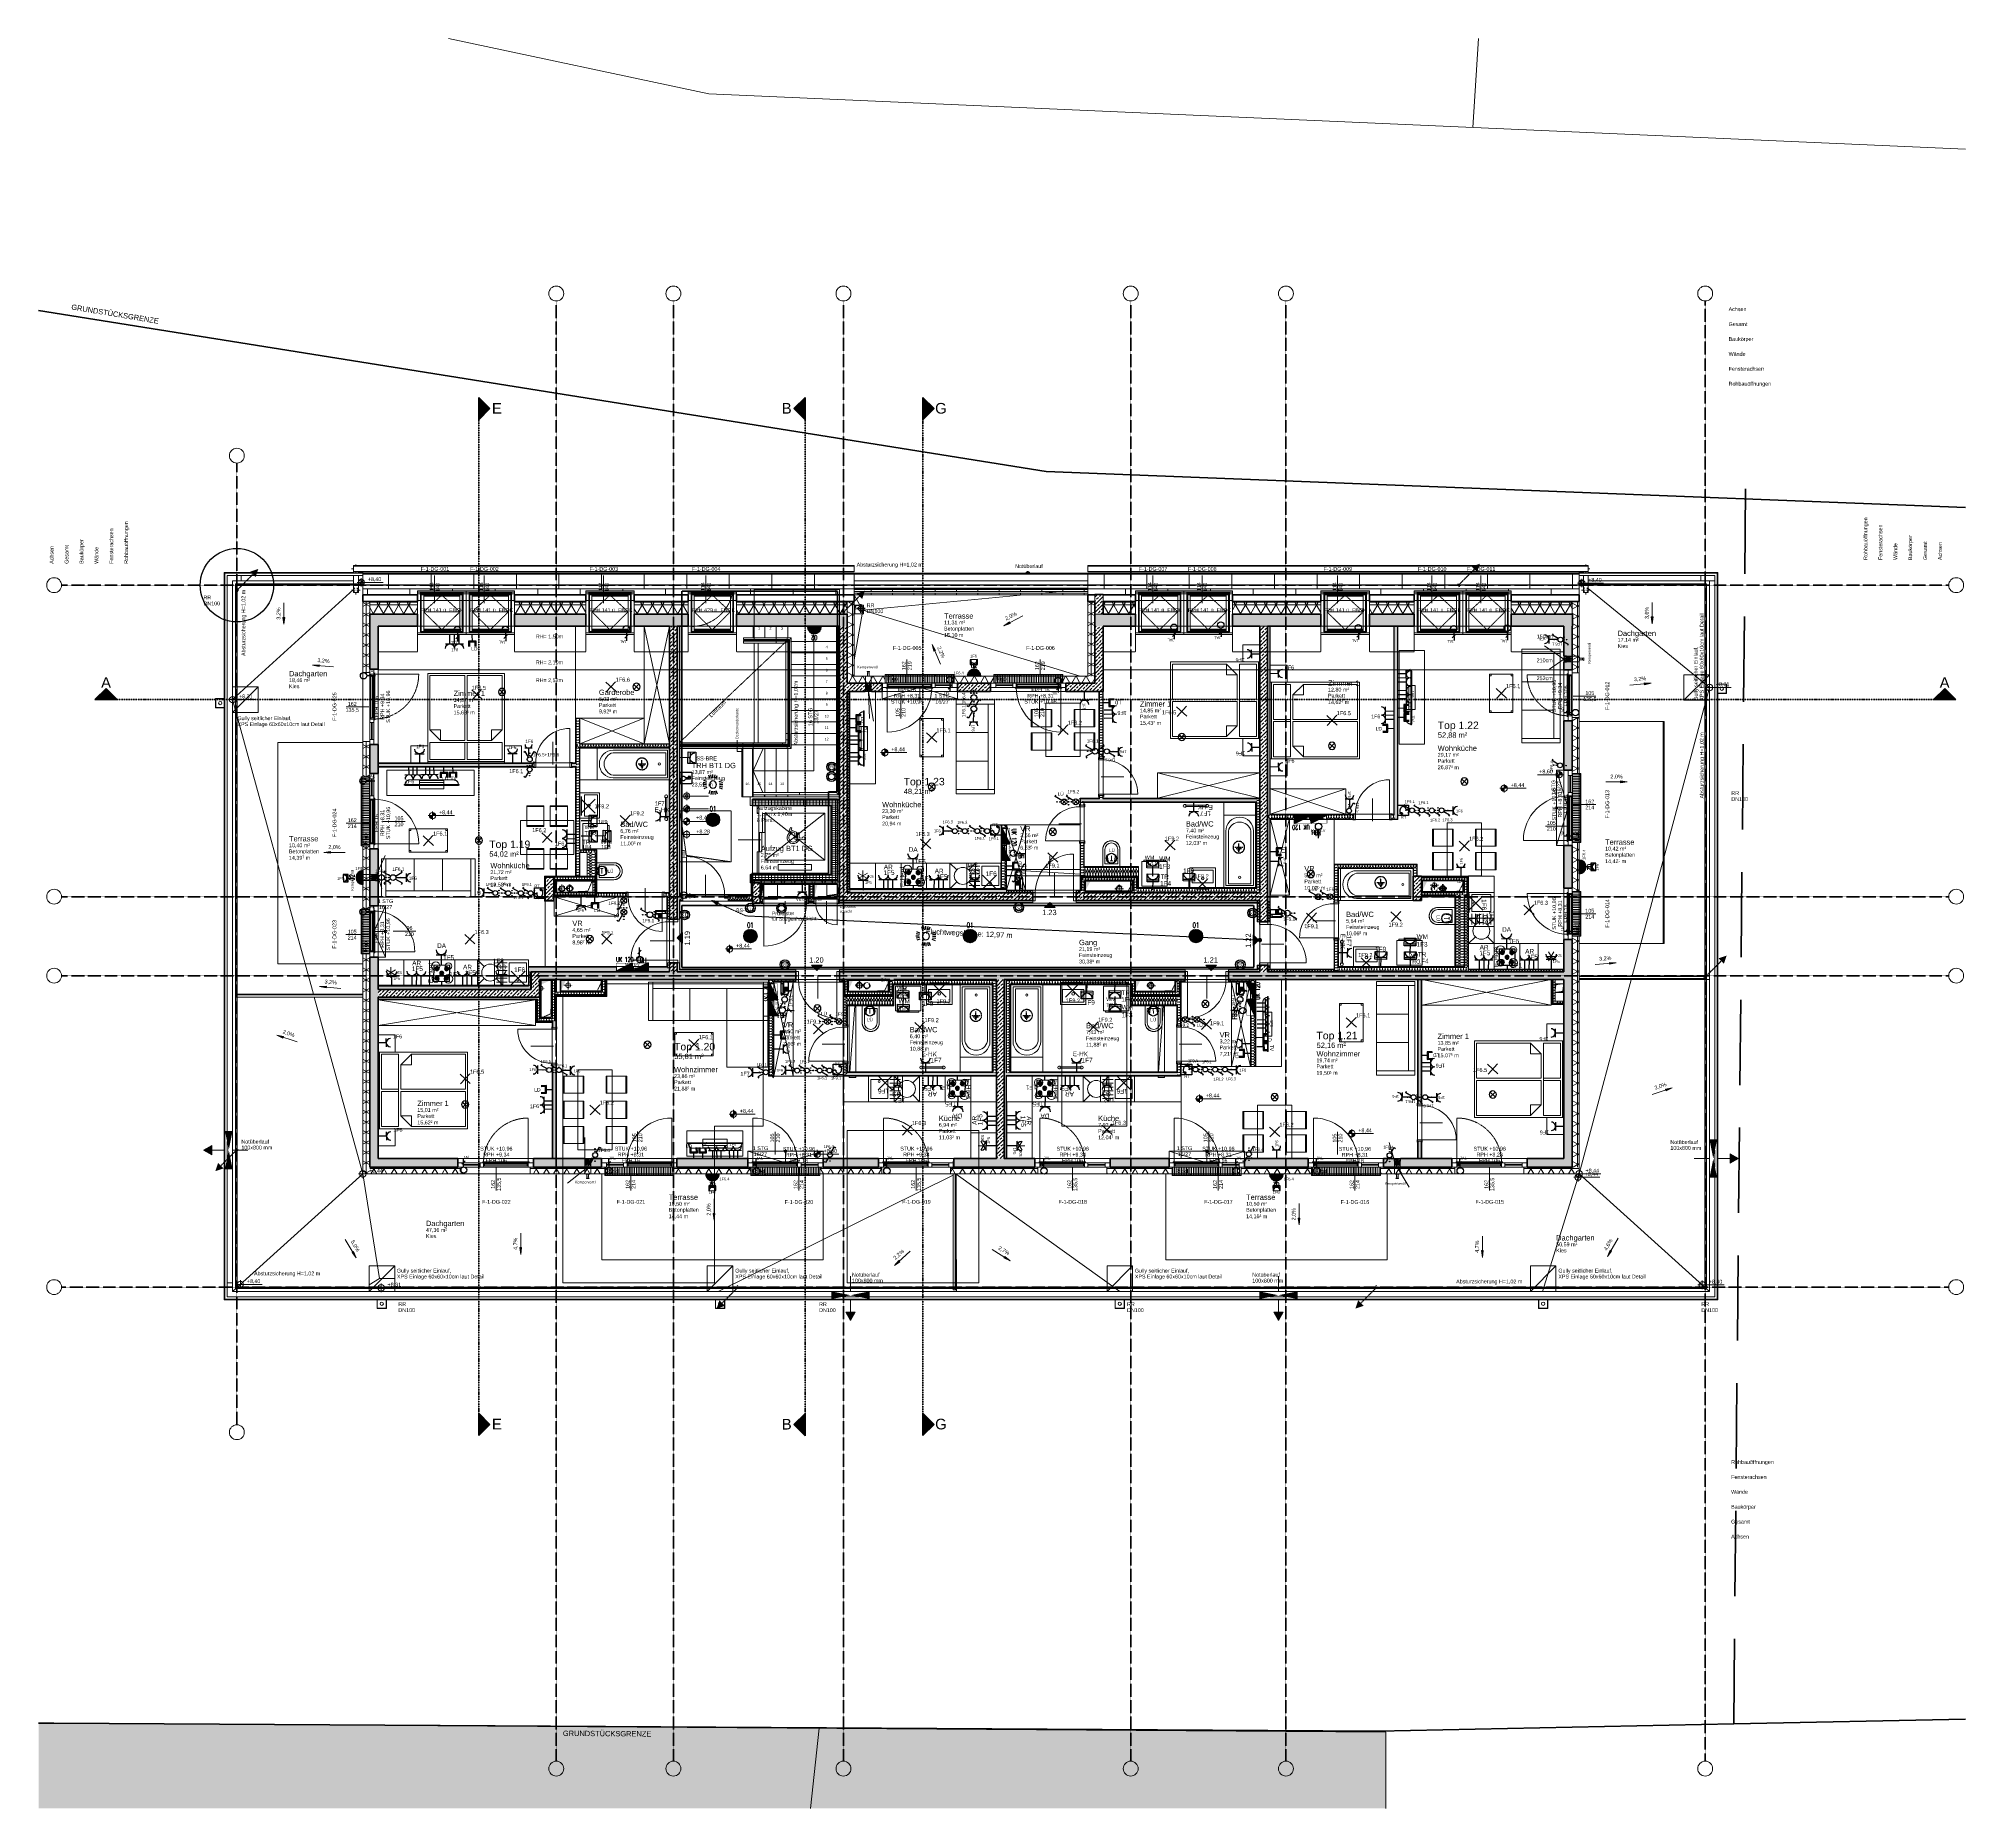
# Model space of a CAD drawing. Header units: metres. Extents: x -15638 to 29611, y -11908 to 29644.
import ezdxf
from ezdxf.enums import TextEntityAlignment as Align

# ---------------------------------------------------------------- set-up
doc = ezdxf.new("R2010")
doc.units = ezdxf.units.M
for name, pattern in [('ACAD_ISO08W100', [36, 24, -3, 6, -3]), ('Achse', [0.009, 0.005, -0.002, 0, -0.002]), ('Strich Punkt', [0.015875, 0.00635, -0.004763, 0, -0.004763]), ('Strich Punkt Mittel', [0.015875, 0.00635, -0.004763, 0, -0.004763]), ('Verdeckt', [0.003, 0.002, -0.001]), ('Verdeckt Oben', [0.00225, 0.0015, -0.00075]), ('Verdeckt Unten', [0.005, 0.003, -0.002])]:
    doc.linetypes.add(name, pattern=pattern)
for name, color, linetype, lineweight in [('A-DETL-GENF_', 92, 'Continuous', 13), ('A-DETL-HDLN', 90, 'Verdeckt', 5), ('A-FLOR-HRAL', 11, 'Continuous', 5), ('A-FLOR-OVHD', 1, 'Verdeckt Oben', 5), ('A-GLAZ', 151, 'Continuous', 18), ('A-GLAZ-IDEN_', 152, 'Continuous', 9), ('A-ROOF', 132, 'Continuous', 35), ('A-ROOF-FNSH', 132, 'Continuous', 35), ('A-ROOF-OTLN', 132, 'Continuous', 5), ('A-ROOF-PATT', 132, 'Continuous', 35), ('A_2D', 7, 'Continuous', 13), ('A_Beschriftung_', 7, 'Continuous', 9), ('A_Bodenschlitz', 7, 'Continuous', 5), ('A_Brandabschnitte', 30, 'Verdeckt', 50), ('A_Dach', 7, 'Continuous', 13), ('A_Decken', 8, 'Continuous', 13), ('A_Durchbruch', 7, 'Verdeckt', 5), ('A_Durchbruch_', 7, 'Continuous', 5), ('A_Durchbruch_Projektion', 8, 'Verdeckt', 5), ('A_Fenster', 7, 'Continuous', 13), ('A_Fluchtweg', 240, 'Verdeckt', 18), ('A_Gelaender', 7, 'Continuous', 13), ('A_Grundstuecksgrenze', 5, 'Continuous', 70), ('A_Kanal_RW', 150, 'Strich Punkt', 100), ('A_Kanal_SW', 34, 'Strich Punkt', 100), ('A_Moebel', 6, 'Continuous', 13), ('A_Raeume', 7, 'Continuous', 13), ('A_Raeume_', 7, 'Continuous', 5), ('A_Raeume_Beschriftung_', 7, 'Continuous', 9), ('A_Raster_', 1, 'Continuous', 9), ('A_Sanitaer', 3, 'Continuous', 13), ('A_Tueren', 31, 'Continuous', 13), ('A_Waende', 7, 'Continuous', 13), ('Bewegungspfad-Beschriftungen_', 20, 'Continuous', 9), ('G-ANNO-DIMS_', 111, 'Continuous', 9), ('G-ANNO-SYMB_', 111, 'Continuous', 9), ('HT_E-Gesamt', 2, 'Continuous', 13), ('M-EQPM', 50, 'Continuous', 5), ('M-EQPM-IDEN_', 50, 'Continuous', 9), ('P-PIPE', 3, 'Continuous', 5), ('P-PIPE-CNTR', 3, 'Continuous', 5), ('Q-SPCQ', 91, 'Continuous', 13), ('S-STRS', 31, 'Continuous', 13), ('S-STRS-ANNO_', 31, 'Continuous', 5), ('S-STRS-IDEN_', 31, 'Continuous', 9), ('Text', 130, 'Continuous', 9)]:
    doc.layers.add(name, color=color, linetype=linetype, lineweight=lineweight)
for name, color, linetype, true_color in [('E_Beleuchtungstyp', 30, 'Continuous', 0xf1780e), ('E_ERDUNG', 150, 'ACAD_ISO08W100', 0x0f87ff), ('E_Muster', 18, 'Continuous', 0x080808), ('E_NACHRTECH', 3, 'Continuous', 0x00fa00), ('E_Steckdose+Schalter', 150, 'Continuous', 0x0b6cf4), ('ET_LEGENDE - Wohnung$0$810_AV_LE____T', 30, 'Continuous', 0xff870f), ('ET_NACHRTECH', 92, 'Continuous', 0x00d100)]:
    doc.layers.add(name, color=color, linetype=linetype, true_color=true_color)
doc.layers.add('ET_LEGENDE - Wohnung$0$800_KO_HI____L', color=130, linetype='Continuous')
doc.styles.add('Arial', font='arial.ttf', dxfattribs={"height": 0.059531})
doc.styles.add('Arial_1', font='arial.ttf', dxfattribs={"height": 0.175})
doc.styles.add('Arial_2', font='arial.ttf', dxfattribs={"height": 0.09})
doc.styles.add('Arial_3', font='arial.ttf', dxfattribs={"height": 0.125})
doc.styles.add('Arial_4', font='arial.ttf', dxfattribs={"height": 0.05849})
doc.styles.add('Arial_6', font='arial.ttf', dxfattribs={"height": 0.075})
doc.styles.add('Arial_7', font='arial.ttf', dxfattribs={"height": 0.06})
doc.styles.add('Arial_8', font='arial.ttf', dxfattribs={"height": 0.25})
doc.styles.add('Arial_9', font='arial.ttf', dxfattribs={"height": 0.0018})
doc.styles.add('ET_LEGENDE - Wohnung$0$ROMANS', font='romans.shx', dxfattribs={"width": 0.6})
pattern_1 = [(45, (0, 0), (-0.08980256, 0.08980256), []), (45, (0.0898, 0), (-0.08980256, 0.08980256), [0.0635, -0.03175])]
pattern_2 = [(0, (0, 0), (0, 0.05), []), (90, (0, 0), (-0.075, 0), [])]
pattern_3 = [(90, (0, 0), (-0.5, 0), []), (90, (0.1, 0), (-0.5, 0), [])]
pattern_4 = [(270, (0, 0.6096), (0.04, 0), [])]

# ---------------------------------------------------------------- blocks, each defined once
blk = doc.blocks.new('*U566')
for p, q in [((-125, 0), (125, 0)), ((0, 0), (0, -125))]:
    blk.add_line(p, q)
for centre in [(-63, 63), (62, 62)]:
    blk.add_arc(centre, 62.5, 180, 0)
at = {"layer": 'ET_LEGENDE - Wohnung$0$800_KO_HI____L'}
for p, q in [((-63, 0), (-63, -125)), ((62, 0), (62, -125))]:
    blk.add_line(p, q, dxfattribs=at)
at = {"style": 'ET_LEGENDE - Wohnung$0$ROMANS', "width": 0.8, "flags": 1}
for tag, p in [('RAUMBUCHNUMMER', (0, -425)), ('TEILANLAGE_NR', (0, -755)), ('ANLAGE', (0, -595)), ('KOMPONENTE_NR', (0, -1063)), ('KOMPONENTE', (0, -901)), ('BEZEICHNUNG', (0, -1206)), ('TYP', (0, -1347)), ('HERSTELLER', (0, -1514)), ('LEISTUNG_MAX', (0, -1852)), ('MODEL', (0, -1677)), ('SPEZIFISCH_1', (0, -2013)), ('SPEZIFISCH_2', (0, -2200)), ('SPEZIFISCH_3', (0, -2374)), ('SPEZIFISCH_4', (0, -2548)), ('GEWERKE_CODE', (0, -2897)), ('SPEZIFISCH_5', (0, -2723)), ('LV_POS', (0, -3071)), ('PLATZHALTER_1', (0, -3420)), ('ZAEHLER', (0, -3245)), ('PLATZHALTER_2', (0, -3594)), ('PLATZHALTER_3', (0, -3768)), ('JOBLISTE_VDMA', (0, -3942))]:
    blk.add_attdef(tag, text='', height=100, dxfattribs=at).set_placement(p, align=Align.MIDDLE)
blk = doc.blocks.new('*U558')
for p, q in [((-62, 86), (-62, 0)), ((-62, 0), (62, 0)), ((-46, 86), (-46, 16)), ((-46, 16), (46, 16)), ((0, 0), (0, -102)), ((46, 16), (46, 86)), ((62, 0), (62, 86))]:
    blk.add_line(p, q)
at = {"style": 'ET_LEGENDE - Wohnung$0$ROMANS', "width": 0.8, "flags": 1}
for tag, p in [('RAUMBUCHNUMMER', (0, -335)), ('ANLAGE', (0, -505)), ('TEILANLAGE_NR', (0, -665)), ('KOMPONENTE', (0, -811)), ('KOMPONENTE_NR', (0, -973)), ('BEZEICHNUNG', (0, -1115)), ('HERSTELLER', (0, -1424)), ('TYP', (1, -1262)), ('LEISTUNG_MAX', (0, -1761)), ('MODEL', (0, -1587)), ('SPEZIFISCH_1', (0, -1935)), ('SPEZIFISCH_2', (0, -2110)), ('SPEZIFISCH_3', (0, -2284)), ('SPEZIFISCH_4', (0, -2458)), ('GEWERKE_CODE', (0, -2807)), ('SPEZIFISCH_5', (0, -2632)), ('LV_POS', (0, -2981)), ('PLATZHALTER_1', (0, -3329)), ('ZAEHLER', (0, -3155)), ('PLATZHALTER_2', (0, -3504)), ('PLATZHALTER_3', (0, -3678)), ('ET_SPEZIFISCH_1', (0, -4026)), ('JOBLISTE_VDMA', (0, -3852)), ('ET_SPEZIFISCH_2', (0, -4201)), ('ET_SPEZIFISCH_3', (0, -4375)), ('ET_SPEZIFISCH_4', (0, -4549)), ('ET_SPEZIFISCH_5', (0, -4723)), ('ET_SPEZIFISCH_6', (0, -4898)), ('ET_SPEZIFISCH_7', (0, -5072))]:
    blk.add_attdef(tag, text='', height=100, dxfattribs=at).set_placement(p, align=Align.TOP_CENTER)
blk = doc.blocks.new('*U567')
for p, q in [((62, 0), (-63, 0)), ((0, 0), (0, -125))]:
    blk.add_line(p, q)
blk.add_arc((0, 62), 62.5, 180, 0)
at = {"style": 'ET_LEGENDE - Wohnung$0$ROMANS', "width": 0.8, "flags": 1}
for tag, p in [('RAUMBUCHNUMMER', (0, -425)), ('TEILANLAGE_NR', (0, -755)), ('ANLAGE', (0, -595)), ('KOMPONENTE', (0, -901)), ('KOMPONENTE_NR', (0, -1063)), ('BEZEICHNUNG', (0, -1206)), ('TYP', (0, -1347)), ('HERSTELLER', (0, -1514)), ('MODEL', (0, -1677)), ('LEISTUNG_MAX', (0, -1852)), ('SPEZIFISCH_1', (0, -2013)), ('SPEZIFISCH_2', (0, -2200)), ('SPEZIFISCH_3', (0, -2374)), ('SPEZIFISCH_4', (0, -2548)), ('GEWERKE_CODE', (0, -2897)), ('SPEZIFISCH_5', (0, -2723)), ('LV_POS', (0, -3071)), ('PLATZHALTER_1', (0, -3420)), ('ZAEHLER', (0, -3245)), ('PLATZHALTER_2', (0, -3594)), ('PLATZHALTER_3', (0, -3768)), ('ET_SPEZIFISCH_1', (0, -4117)), ('JOBLISTE_VDMA', (0, -3942)), ('ET_SPEZIFISCH_2', (0, -4291)), ('ET_SPEZIFISCH_3', (0, -4465)), ('ET_SPEZIFISCH_4', (0, -4639)), ('ET_SPEZIFISCH_5', (0, -4814)), ('ET_SPEZIFISCH_6', (0, -4988)), ('ET_SPEZIFISCH_7', (0, -5162))]:
    blk.add_attdef(tag, text='', height=100, dxfattribs=at).set_placement(p, align=Align.MIDDLE)
blk = doc.blocks.new('*U571')
for p, q in [((-92, 159), (-121, 142)), ((-25, 43), (-92, 159)), ((25, 43), (92, 159)), ((92, 159), (121, 142))]:
    blk.add_line(p, q)
blk.add_circle((0, 0), 50)
at = {"layer": 'ET_LEGENDE - Wohnung$0$800_KO_HI____L'}
for centre in [(0, 125), (0, 75), (-50, -75), (0, -75), (0, -125), (50, -75)]:
    blk.add_circle(centre, 5, dxfattribs=at)
at = {"style": 'ET_LEGENDE - Wohnung$0$ROMANS', "width": 0.6, "flags": 1}
for tag, p in [('RAUMBUCHNUMMER', (0, -466)), ('ANLAGE', (0, -616))]:
    blk.add_attdef(tag, text='', height=100, dxfattribs=at).set_placement(p, align=Align.MIDDLE)
for tag, p in [('TEILANLAGE_NR', (0, -766)), ('KOMPONENTE_NR', (0, -1066)), ('BEZEICHNUNG', (0, -1216)), ('KOMPONENTE', (0, -916)), ('HERSTELLER', (0, -1516)), ('TYP', (0, -1366)), ('LEISTUNG_MAX', (0, -1816)), ('SPEZIFISCH_1', (0, -1966)), ('MODEL', (0, -1666)), ('SPEZIFISCH_2', (0, -2116)), ('SPEZIFISCH_3', (0, -2266)), ('GEWERKE_CODE', (0, -2716)), ('SPEZIFISCH_4', (0, -2416)), ('SPEZIFISCH_5', (0, -2566)), ('PLATZHALTER_1', (0, -3166)), ('ZAEHLER', (0, -3016)), ('LV_POS', (0, -2866)), ('PLATZHALTER_2', (0, -3316)), ('PLATZHALTER_3', (0, -3466)), ('ET_SPEZIFISCH_1', (0, -3766)), ('ET_SPEZIFISCH_2', (0, -3916)), ('JOBLISTE_VDMA', (0, -3616)), ('ET_SPEZIFISCH_3', (0, -4066)), ('ET_SPEZIFISCH_4', (0, -4216)), ('ET_SPEZIFISCH_5', (0, -4366)), ('ET_SPEZIFISCH_6', (0, -4516)), ('ET_SPEZIFISCH_7', (0, -4666))]:
    blk.add_attdef(tag, text='', height=100, dxfattribs=at).set_placement(p, align=Align.MIDDLE_CENTER)
blk = doc.blocks.new('*U557')
for p, q in [((-71, -71), (71, 71)), ((71, -71), (-71, 71))]:
    blk.add_line(p, q)
at = {"style": 'ET_LEGENDE - Wohnung$0$ROMANS', "width": 0.6, "flags": 1}
for tag, p in [('RAUMBUCHNUMMER', (0, -400)), ('ANLAGE', (0, -550))]:
    blk.add_attdef(tag, text='', height=100, dxfattribs=at).set_placement(p, align=Align.MIDDLE)
for tag, p in [('TEILANLAGE_NR', (0, -700)), ('KOMPONENTE', (0, -850)), ('KOMPONENTE_NR', (0, -1000)), ('BEZEICHNUNG', (0, -1150)), ('TYP', (0, -1300)), ('HERSTELLER', (0, -1450)), ('MODEL', (0, -1600)), ('LEISTUNG_MAX', (0, -1750)), ('SPEZIFISCH_1', (0, -1900)), ('SPEZIFISCH_2', (0, -2050)), ('SPEZIFISCH_3', (0, -2200)), ('SPEZIFISCH_4', (0, -2350)), ('SPEZIFISCH_5', (0, -2500)), ('GEWERKE_CODE', (0, -2650)), ('LV_POS', (0, -2800)), ('PLATZHALTER_1', (0, -3100)), ('ZAEHLER', (0, -2950)), ('PLATZHALTER_2', (0, -3250)), ('PLATZHALTER_3', (0, -3400)), ('JOBLISTE_VDMA', (0, -3550)), ('ET_SPEZIFISCH_1', (0, -3700)), ('ET_SPEZIFISCH_2', (0, -3850)), ('ET_SPEZIFISCH_3', (0, -4000)), ('ET_SPEZIFISCH_4', (0, -4150)), ('ET_SPEZIFISCH_5', (0, -4300)), ('ET_SPEZIFISCH_6', (0, -4450)), ('ET_SPEZIFISCH_7', (0, -4600))]:
    blk.add_attdef(tag, text='', height=100, dxfattribs=at).set_placement(p, align=Align.MIDDLE_CENTER)
blk = doc.blocks.new('hzmdba')
at = {"color": 1}
for points in [[(5045.64, 1504.24), (5047.35, 1505.15)], [(5046.03, 1505.53), (5046.95, 1503.84)]]:
    blk.add_lwpolyline(points, dxfattribs=at)
blk.add_circle((5046.5, 1504.69), 0.963, dxfattribs=at)
blk = doc.blocks.new('*U555')
at = {"linetype": 'Continuous', "ltscale": 0.125}
blk.add_line((35, 188), (-35, 117), dxfattribs=at)
blk.add_line((0, 65), (0, 240))
blk.add_circle((0, 0), 65)
at = {"style": 'ET_LEGENDE - Wohnung$0$ROMANS', "width": 0.6, "flags": 1}
for tag, p in [('RAUMBUCHNUMMER', (0, -400)), ('ANLAGE', (0, -550))]:
    blk.add_attdef(tag, text='', height=100, dxfattribs=at).set_placement(p, align=Align.MIDDLE)
for tag, p in [('TEILANLAGE_NR', (0, -700)), ('KOMPONENTE_NR', (0, -1000)), ('BEZEICHNUNG', (0, -1150)), ('KOMPONENTE', (0, -850)), ('HERSTELLER', (0, -1450)), ('MODEL', (0, -1600)), ('TYP', (0, -1300)), ('LEISTUNG_MAX', (0, -1750)), ('SPEZIFISCH_1', (0, -1900)), ('SPEZIFISCH_2', (0, -2050)), ('SPEZIFISCH_3', (0, -2200)), ('SPEZIFISCH_4', (0, -2350)), ('GEWERKE_CODE', (0, -2650)), ('SPEZIFISCH_5', (0, -2500)), ('PLATZHALTER_1', (0, -3100)), ('ZAEHLER', (0, -2950)), ('LV_POS', (0, -2800)), ('PLATZHALTER_2', (0, -3250)), ('PLATZHALTER_3', (0, -3400)), ('JOBLISTE_VDMA', (0, -3550)), ('ET_SPEZIFISCH_1', (0, -3700)), ('ET_SPEZIFISCH_2', (0, -3850)), ('ET_SPEZIFISCH_3', (0, -4000)), ('ET_SPEZIFISCH_4', (0, -4150)), ('ET_SPEZIFISCH_5', (0, -4300)), ('ET_SPEZIFISCH_6', (0, -4450)), ('ET_SPEZIFISCH_7', (0, -4600))]:
    blk.add_attdef(tag, text='', height=100, dxfattribs=at).set_placement(p, align=Align.MIDDLE_CENTER)
blk = doc.blocks.new('*U547')
for p, q in [((25, 43), (92, 159)), ((92, 159), (121, 142)), ((-92, -159), (-121, -142)), ((-25, -43), (-92, -159))]:
    blk.add_line(p, q)
blk.add_circle((0, 0), 50)
at = {"layer": 'ET_LEGENDE - Wohnung$0$800_KO_HI____L'}
for centre in [(0, 125), (0, 75), (-50, -75), (0, -75), (0, -125), (50, -75)]:
    blk.add_circle(centre, 5, dxfattribs=at)
at = {"style": 'ET_LEGENDE - Wohnung$0$ROMANS', "width": 0.6, "flags": 1}
for tag, p in [('RAUMBUCHNUMMER', (0, -466)), ('ANLAGE', (0, -616))]:
    blk.add_attdef(tag, text='', height=100, dxfattribs=at).set_placement(p, align=Align.MIDDLE)
for tag, p in [('TEILANLAGE_NR', (0, -766)), ('KOMPONENTE', (0, -916)), ('KOMPONENTE_NR', (0, -1066)), ('BEZEICHNUNG', (0, -1216)), ('TYP', (0, -1366)), ('HERSTELLER', (0, -1516)), ('MODEL', (0, -1666)), ('LEISTUNG_MAX', (0, -1816)), ('SPEZIFISCH_1', (0, -1966)), ('SPEZIFISCH_2', (0, -2116)), ('SPEZIFISCH_3', (0, -2266)), ('GEWERKE_CODE', (0, -2716)), ('SPEZIFISCH_4', (0, -2416)), ('SPEZIFISCH_5', (0, -2566)), ('ZAEHLER', (0, -3016)), ('LV_POS', (0, -2866)), ('PLATZHALTER_1', (0, -3166)), ('PLATZHALTER_2', (0, -3316)), ('PLATZHALTER_3', (0, -3466)), ('JOBLISTE_VDMA', (0, -3616)), ('ET_SPEZIFISCH_1', (0, -3766)), ('ET_SPEZIFISCH_2', (0, -3916)), ('ET_SPEZIFISCH_3', (0, -4066)), ('ET_SPEZIFISCH_4', (0, -4216)), ('ET_SPEZIFISCH_5', (0, -4366)), ('ET_SPEZIFISCH_6', (0, -4516)), ('ET_SPEZIFISCH_7', (0, -4666))]:
    blk.add_attdef(tag, text='', height=100, dxfattribs=at).set_placement(p, align=Align.MIDDLE_CENTER)
blk = doc.blocks.new('*U548')
for p, q in [((25, 43), (92, 159)), ((92, 159), (121, 142))]:
    blk.add_line(p, q)
blk.add_circle((0, 0), 50)
at = {"layer": 'ET_LEGENDE - Wohnung$0$800_KO_HI____L'}
for centre in [(0, 125), (0, 75), (-50, -75), (0, -75), (0, -125), (50, -75)]:
    blk.add_circle(centre, 5, dxfattribs=at)
at = {"style": 'ET_LEGENDE - Wohnung$0$ROMANS', "width": 0.6, "flags": 1}
for tag, p in [('RAUMBUCHNUMMER', (0, -466)), ('ANLAGE', (0, -616))]:
    blk.add_attdef(tag, text='', height=100, dxfattribs=at).set_placement(p, align=Align.MIDDLE)
for tag, p in [('TEILANLAGE_NR', (0, -766)), ('KOMPONENTE', (0, -916)), ('KOMPONENTE_NR', (0, -1066)), ('BEZEICHNUNG', (0, -1216)), ('TYP', (0, -1366)), ('HERSTELLER', (0, -1516)), ('MODEL', (0, -1666)), ('LEISTUNG_MAX', (0, -1816)), ('SPEZIFISCH_1', (0, -1966)), ('SPEZIFISCH_2', (0, -2116)), ('SPEZIFISCH_3', (0, -2266)), ('GEWERKE_CODE', (0, -2716)), ('SPEZIFISCH_4', (0, -2416)), ('SPEZIFISCH_5', (0, -2566)), ('ZAEHLER', (0, -3016)), ('LV_POS', (0, -2866)), ('PLATZHALTER_1', (0, -3166)), ('PLATZHALTER_2', (0, -3316)), ('PLATZHALTER_3', (0, -3466)), ('JOBLISTE_VDMA', (0, -3616)), ('ET_SPEZIFISCH_1', (0, -3766)), ('ET_SPEZIFISCH_2', (0, -3916)), ('ET_SPEZIFISCH_3', (0, -4066)), ('ET_SPEZIFISCH_4', (0, -4216)), ('ET_SPEZIFISCH_5', (0, -4366)), ('ET_SPEZIFISCH_6', (0, -4516)), ('ET_SPEZIFISCH_7', (0, -4666))]:
    blk.add_attdef(tag, text='', height=100, dxfattribs=at).set_placement(p, align=Align.MIDDLE_CENTER)
blk = doc.blocks.new('*U564')
for p, q in [((-92, 159), (-121, 142)), ((-25, 43), (-92, 159)), ((25, 43), (92, 159)), ((92, 159), (121, 142)), ((-92, -159), (-121, -142)), ((-25, -43), (-92, -159)), ((25, -43), (92, -159)), ((92, -159), (121, -142))]:
    blk.add_line(p, q)
blk.add_circle((0, 0), 50)
at = {"layer": 'ET_LEGENDE - Wohnung$0$800_KO_HI____L'}
for centre in [(0, 125), (0, 75), (-50, -75), (0, -75), (0, -125), (50, -75)]:
    blk.add_circle(centre, 5, dxfattribs=at)
at = {"style": 'ET_LEGENDE - Wohnung$0$ROMANS', "width": 0.6, "flags": 1}
for tag, p in [('RAUMBUCHNUMMER', (0, -466)), ('ANLAGE', (0, -616))]:
    blk.add_attdef(tag, text='', height=100, dxfattribs=at).set_placement(p, align=Align.MIDDLE)
for tag, p in [('TEILANLAGE_NR', (0, -766)), ('KOMPONENTE', (0, -916)), ('KOMPONENTE_NR', (0, -1066)), ('BEZEICHNUNG', (0, -1216)), ('TYP', (0, -1366)), ('HERSTELLER', (0, -1516)), ('MODEL', (0, -1666)), ('LEISTUNG_MAX', (0, -1816)), ('SPEZIFISCH_1', (0, -1966)), ('SPEZIFISCH_2', (0, -2116)), ('SPEZIFISCH_3', (0, -2266)), ('GEWERKE_CODE', (0, -2716)), ('SPEZIFISCH_4', (0, -2416)), ('SPEZIFISCH_5', (0, -2566)), ('ZAEHLER', (0, -3016)), ('LV_POS', (0, -2866)), ('PLATZHALTER_1', (0, -3166)), ('PLATZHALTER_2', (0, -3316)), ('PLATZHALTER_3', (0, -3466)), ('JOBLISTE_VDMA', (0, -3616)), ('ET_SPEZIFISCH_1', (0, -3766)), ('ET_SPEZIFISCH_2', (0, -3916)), ('ET_SPEZIFISCH_3', (0, -4066)), ('ET_SPEZIFISCH_4', (0, -4216)), ('ET_SPEZIFISCH_5', (0, -4366)), ('ET_SPEZIFISCH_6', (0, -4516)), ('ET_SPEZIFISCH_7', (0, -4666))]:
    blk.add_attdef(tag, text='', height=100, dxfattribs=at).set_placement(p, align=Align.MIDDLE_CENTER)
blk = doc.blocks.new('*U572')
for p, q in [((72, 73), (-73, 73)), ((-73, 73), (-73, -25)), ((62, 0), (-63, 0)), ((0, 0), (0, -125)), ((72, -25), (72, 73)), ((-73, -25), (72, -25))]:
    blk.add_line(p, q)
blk.add_arc((0, 62), 62.5, 180, 0)
at = {"style": 'ET_LEGENDE - Wohnung$0$ROMANS', "width": 0.8, "flags": 1}
for tag, p in [('RAUMBUCHNUMMER', (0, -425)), ('TEILANLAGE_NR', (0, -755)), ('ANLAGE', (0, -595)), ('KOMPONENTE', (0, -901)), ('KOMPONENTE_NR', (0, -1063)), ('BEZEICHNUNG', (0, -1206)), ('TYP', (0, -1347)), ('HERSTELLER', (0, -1514)), ('MODEL', (0, -1677)), ('LEISTUNG_MAX', (0, -1852)), ('SPEZIFISCH_1', (0, -2013)), ('SPEZIFISCH_2', (0, -2200)), ('SPEZIFISCH_3', (0, -2374)), ('SPEZIFISCH_4', (0, -2548)), ('GEWERKE_CODE', (0, -2897)), ('SPEZIFISCH_5', (0, -2723)), ('LV_POS', (0, -3071)), ('PLATZHALTER_1', (0, -3420)), ('ZAEHLER', (0, -3245)), ('PLATZHALTER_2', (0, -3594)), ('PLATZHALTER_3', (0, -3768)), ('JOBLISTE_VDMA', (0, -3942))]:
    blk.add_attdef(tag, text='', height=100, dxfattribs=at).set_placement(p, align=Align.MIDDLE)
blk = doc.blocks.new('*U565')
for p, q in [((12, 64), (13, 69)), ((14, 58), (12, 64)), ((13, 69), (15, 74)), ((17, 53), (14, 58)), ((15, 74), (18, 76)), ((18, 51), (17, 53)), ((18, 76), (24, 77)), ((20, 49), (18, 51)), ((23, 46), (20, 49)), ((27, 44), (23, 46)), ((24, 77), (28, 76)), ((30, 43), (27, 44)), ((28, 76), (34, 74)), ((33, 43), (30, 43)), ((35, 42), (33, 43)), ((34, 74), (37, 71)), ((36, 42), (35, 42)), ((39, 42), (36, 42)), ((37, 71), (40, 68)), ((43, 43), (39, 42)), ((40, 68), (42, 65)), ((42, 65), (44, 63)), ((44, 43), (43, 43)), ((44, 63), (46, 59)), ((46, 44), (44, 43)), ((46, 59), (47, 57)), ((49, 46), (46, 44)), ((47, 57), (49, 53)), ((49, 53), (49, 51)), ((49, 51), (51, 47)), ((52, 47), (49, 46)), ((51, 47), (52, 44)), ((54, 48), (52, 47)), ((52, 44), (52, 43)), ((52, 43), (52, 41)), ((52, 41), (53, 39)), ((53, 39), (53, 37)), ((53, 37), (54, 35)), ((57, 50), (54, 48)), ((54, 35), (54, 33)), ((54, 33), (55, 31)), ((55, 31), (55, 28)), ((55, 28), (55, 25)), ((55, 25), (56, 22)), ((56, 8), (55, 6)), ((55, 6), (55, 1)), ((55, 1), (55, -2)), ((56, 22), (56, 19)), ((56, 19), (56, 17)), ((56, 17), (56, 15)), ((56, 15), (56, 12)), ((56, 12), (56, 10)), ((56, 10), (56, 8)), ((59, 51), (57, 50)), ((61, 52), (59, 51)), ((59, 51), (59, 51)), ((63, 53), (61, 52)), ((61, 52), (61, 52)), ((65, 54), (63, 53)), ((67, 55), (65, 54)), ((68, 56), (67, 55)), ((70, 57), (68, 56)), ((71, 57), (70, 57)), ((72, 57), (71, 57)), ((-86, -20), (-87, -22)), ((-85, -19), (-86, -20)), ((-83, -18), (-85, -19)), ((-82, -17), (-83, -18)), ((-81, -15), (-82, -17)), ((-80, -15), (-81, -15)), ((-78, -14), (-80, -15)), ((-77, -13), (-78, -14)), ((-75, -12), (-77, -13)), ((-73, -12), (-75, -12)), ((-72, -12), (-73, -12)), ((-70, -12), (-72, -12)), ((-67, -12), (-70, -12)), ((-64, -12), (-67, -12)), ((-62, -13), (-64, -12)), ((-58, -14), (-62, -13)), ((-55, -16), (-58, -14)), ((-54, -18), (-55, -16)), ((-52, -20), (-54, -18)), ((-51, -22), (-52, -20)), ((-50, -24), (-51, -22)), ((-49, -26), (-50, -24)), ((-49, -29), (-49, -26)), ((-46, -33), (-49, -29)), ((-45, -36), (-46, -33)), ((-44, -38), (-45, -36)), ((-44, -40), (-44, -38)), ((-43, -43), (-44, -40)), ((-42, -45), (-43, -43)), ((-41, -47), (-42, -45)), ((-38, -51), (-41, -47)), ((-36, -53), (-38, -51)), ((-35, -56), (-36, -53)), ((-31, -62), (-35, -56)), ((-27, -66), (-31, -62)), ((-23, -69), (-27, -66)), ((-18, -72), (-23, -69)), ((-16, -73), (-18, -72)), ((-14, -74), (-16, -73)), ((-12, -75), (-14, -74)), ((-10, -76), (-12, -75)), ((-8, -76), (-10, -76)), ((-5, -77), (-8, -76)), ((-3, -77), (-5, -77)), ((-1, -77), (-3, -77)), ((-1, -77), (-1, -77)), ((2, -77), (-1, -77)), ((5, -78), (2, -77)), ((7, -78), (5, -78)), ((10, -77), (7, -78)), ((12, -77), (10, -77)), ((14, -76), (12, -77)), ((17, -74), (14, -76)), ((19, -73), (17, -74)), ((21, -71), (19, -73)), ((24, -70), (21, -71)), ((28, -67), (24, -70)), ((30, -64), (28, -67)), ((32, -62), (30, -64)), ((34, -60), (32, -62)), ((36, -57), (34, -60)), ((38, -54), (36, -57)), ((40, -50), (38, -54)), ((44, -44), (40, -50)), ((48, -38), (44, -44)), ((49, -35), (48, -38)), ((50, -32), (49, -35)), ((52, -25), (50, -29)), ((50, -29), (50, -32)), ((53, -21), (52, -22)), ((52, -22), (52, -24)), ((52, -24), (52, -25)), ((54, -15), (53, -17)), ((53, -17), (53, -18)), ((53, -18), (53, -20)), ((53, -20), (53, -21)), ((55, -4), (54, -7)), ((54, -7), (54, -9)), ((54, -9), (54, -12)), ((54, -12), (54, -15)), ((55, -2), (55, -4))]:
    blk.add_line(p, q)
blk.add_lwpolyline([(-100, 100), (100, 100), (100, -100), (-100, -100)], close=True)
at = {"style": 'ET_LEGENDE - Wohnung$0$ROMANS', "width": 0.6, "flags": 1}
for tag, p in [('RAUMBUCHNUMMER', (0, -466)), ('ANLAGE', (0, -616))]:
    blk.add_attdef(tag, text='', height=100, dxfattribs=at).set_placement(p, align=Align.MIDDLE)
for tag, p in [('TEILANLAGE_NR', (0, -766)), ('KOMPONENTE_NR', (0, -1066)), ('KOMPONENTE', (0, -916)), ('BEZEICHNUNG', (0, -1216)), ('HERSTELLER', (0, -1516)), ('TYP', (0, -1366)), ('LEISTUNG_MAX', (0, -1816)), ('MODEL', (0, -1666)), ('SPEZIFISCH_1', (0, -1966)), ('SPEZIFISCH_2', (0, -2116)), ('SPEZIFISCH_3', (0, -2266)), ('SPEZIFISCH_4', (0, -2416)), ('SPEZIFISCH_5', (0, -2566)), ('GEWERKE_CODE', (0, -2716)), ('LV_POS', (0, -2866)), ('PLATZHALTER_1', (0, -3166)), ('PLATZHALTER_2', (0, -3316)), ('ZAEHLER', (0, -3016)), ('PLATZHALTER_3', (0, -3466)), ('JOBLISTE_VDMA', (0, -3616)), ('ET_SPEZIFISCH_1', (0, -3766)), ('ET_SPEZIFISCH_2', (0, -3916)), ('ET_SPEZIFISCH_3', (0, -4066)), ('ET_SPEZIFISCH_4', (0, -4216)), ('ET_SPEZIFISCH_5', (0, -4366)), ('ET_SPEZIFISCH_6', (0, -4516)), ('ET_SPEZIFISCH_7', (0, -4666))]:
    blk.add_attdef(tag, text='', height=100, dxfattribs=at).set_placement(p, align=Align.MIDDLE_CENTER)
blk = doc.blocks.new('*U556')
h = blk.add_hatch(color=256)
edge = h.paths.add_edge_path()
edge.add_arc((-59, 59), 25, 0, 360)
h = blk.add_hatch(color=256)
edge = h.paths.add_edge_path()
edge.add_arc((0, 0), 25, 0, 360)
h = blk.add_hatch(color=256)
edge = h.paths.add_edge_path()
edge.add_arc((59, 59), 25, 0, 360)
h = blk.add_hatch(color=256)
edge = h.paths.add_edge_path()
edge.add_arc((-59, -59), 25, 0, 360)
h = blk.add_hatch(color=256)
edge = h.paths.add_edge_path()
edge.add_arc((59, -59), 25, 0, 360)
blk.add_line((0, -100), (0, -150))
blk.add_lwpolyline([(-100, 100), (100, 100), (100, -100), (-100, -100)], close=True)
for centre in [(-59, 59), (0, 0), (0, 0), (59, 59), (59, 59), (-59, -59), (-59, -59), (59, -59), (59, -59)]:
    blk.add_circle(centre, 25)
at = {"style": 'ET_LEGENDE - Wohnung$0$ROMANS', "width": 0.6, "flags": 1}
for tag, p in [('RAUMBUCHNUMMER', (0, -400)), ('ANLAGE', (0, -550))]:
    blk.add_attdef(tag, text='', height=100, dxfattribs=at).set_placement(p, align=Align.MIDDLE)
for tag, p in [('TEILANLAGE_NR', (0, -700)), ('KOMPONENTE_NR', (0, -1000)), ('KOMPONENTE', (0, -850)), ('BEZEICHNUNG', (0, -1150)), ('HERSTELLER', (0, -1450)), ('TYP', (0, -1300)), ('MODEL', (0, -1600)), ('LEISTUNG_MAX', (0, -1750)), ('SPEZIFISCH_1', (0, -1900)), ('SPEZIFISCH_2', (0, -2050)), ('SPEZIFISCH_3', (0, -2200)), ('SPEZIFISCH_4', (0, -2350)), ('GEWERKE_CODE', (0, -2650)), ('SPEZIFISCH_5', (0, -2500)), ('LV_POS', (0, -2800)), ('PLATZHALTER_1', (0, -3100)), ('ZAEHLER', (0, -2950)), ('PLATZHALTER_2', (0, -3250)), ('PLATZHALTER_3', (0, -3400)), ('JOBLISTE_VDMA', (0, -3550)), ('ET_SPEZIFISCH_1', (0, -3700)), ('ET_SPEZIFISCH_2', (0, -3850)), ('ET_SPEZIFISCH_3', (0, -4000)), ('ET_SPEZIFISCH_4', (0, -4150)), ('ET_SPEZIFISCH_5', (0, -4300)), ('ET_SPEZIFISCH_6', (0, -4450)), ('ET_SPEZIFISCH_7', (0, -4600))]:
    blk.add_attdef(tag, text='', height=100, dxfattribs=at).set_placement(p, align=Align.MIDDLE_CENTER)
blk = doc.blocks.new('*U560')
for p, q in [((-71, -71), (71, 71)), ((71, -71), (-71, 71)), ((-96, -71), (96, -71))]:
    blk.add_line(p, q)
at = {"style": 'ET_LEGENDE - Wohnung$0$ROMANS', "width": 0.6, "flags": 1}
for tag, p in [('RAUMBUCHNUMMER', (0, -400)), ('ANLAGE', (0, -550))]:
    blk.add_attdef(tag, text='', height=100, dxfattribs=at).set_placement(p, align=Align.MIDDLE)
for tag, p in [('TEILANLAGE_NR', (0, -700)), ('KOMPONENTE_NR', (0, -1000)), ('KOMPONENTE', (0, -850)), ('BEZEICHNUNG', (0, -1150)), ('TYP', (0, -1300)), ('HERSTELLER', (0, -1450)), ('MODEL', (0, -1600)), ('LEISTUNG_MAX', (0, -1750)), ('SPEZIFISCH_1', (0, -1900)), ('SPEZIFISCH_2', (0, -2050)), ('SPEZIFISCH_3', (0, -2200)), ('SPEZIFISCH_4', (0, -2350)), ('SPEZIFISCH_5', (0, -2500)), ('GEWERKE_CODE', (0, -2650)), ('ZAEHLER', (0, -2950)), ('LV_POS', (0, -2800)), ('PLATZHALTER_1', (0, -3100)), ('PLATZHALTER_2', (0, -3250)), ('PLATZHALTER_3', (0, -3400)), ('JOBLISTE_VDMA', (0, -3550)), ('ET_SPEZIFISCH_1', (0, -3700)), ('ET_SPEZIFISCH_2', (0, -3850)), ('ET_SPEZIFISCH_3', (0, -4000)), ('ET_SPEZIFISCH_4', (0, -4150)), ('ET_SPEZIFISCH_5', (0, -4300)), ('ET_SPEZIFISCH_6', (0, -4450)), ('ET_SPEZIFISCH_7', (0, -4600))]:
    blk.add_attdef(tag, text='', height=100, dxfattribs=at).set_placement(p, align=Align.MIDDLE_CENTER)
blk = doc.blocks.new('*U562')
for p, q in [((-35, -35), (35, 35)), ((35, -35), (-35, 35)), ((25, 43), (92, 159)), ((92, 159), (121, 142))]:
    blk.add_line(p, q)
blk.add_circle((0, 0), 50)
at = {"layer": 'ET_LEGENDE - Wohnung$0$800_KO_HI____L'}
for centre in [(0, 125), (0, 75), (-50, -75), (0, -75), (0, -125), (50, -75)]:
    blk.add_circle(centre, 5, dxfattribs=at)
at = {"style": 'ET_LEGENDE - Wohnung$0$ROMANS', "width": 0.6, "flags": 1}
for tag, p in [('RAUMBUCHNUMMER', (0, -466)), ('ANLAGE', (0, -616))]:
    blk.add_attdef(tag, text='', height=100, dxfattribs=at).set_placement(p, align=Align.MIDDLE)
for tag, p in [('TEILANLAGE_NR', (0, -766)), ('KOMPONENTE', (0, -916)), ('KOMPONENTE_NR', (0, -1066)), ('BEZEICHNUNG', (0, -1216)), ('TYP', (0, -1366)), ('HERSTELLER', (0, -1516)), ('MODEL', (0, -1666)), ('LEISTUNG_MAX', (0, -1816)), ('SPEZIFISCH_1', (0, -1966)), ('SPEZIFISCH_2', (0, -2116)), ('SPEZIFISCH_3', (0, -2266)), ('GEWERKE_CODE', (0, -2716)), ('SPEZIFISCH_4', (0, -2416)), ('SPEZIFISCH_5', (0, -2566)), ('ZAEHLER', (0, -3016)), ('LV_POS', (0, -2866)), ('PLATZHALTER_1', (0, -3166)), ('PLATZHALTER_2', (0, -3316)), ('PLATZHALTER_3', (0, -3466)), ('JOBLISTE_VDMA', (0, -3616)), ('ET_SPEZIFISCH_1', (0, -3766)), ('ET_SPEZIFISCH_2', (0, -3916)), ('ET_SPEZIFISCH_3', (0, -4066)), ('ET_SPEZIFISCH_4', (0, -4216)), ('ET_SPEZIFISCH_5', (0, -4366)), ('ET_SPEZIFISCH_6', (0, -4516)), ('ET_SPEZIFISCH_7', (0, -4666))]:
    blk.add_attdef(tag, text='', height=100, dxfattribs=at).set_placement(p, align=Align.MIDDLE_CENTER)
blk = doc.blocks.new('*U554')
h = blk.add_hatch(color=256)
h.dxf.hatch_style = 1
h.paths.add_polyline_path([(77, -51), (54, -51), (54, -66), (77, -66)])
h.paths.add_polyline_path([(77, -28), (54, -28), (54, -42), (77, -42)])
h.paths.add_polyline_path([(77, -5), (54, -5), (54, -20), (77, -20)])
h.paths.add_polyline_path([(77, 17), (54, 17), (54, 2), (77, 2)])
h.paths.add_polyline_path([(46, 17), (23, 17), (23, 2), (46, 2)])
h.paths.add_polyline_path([(46, -5), (23, -5), (23, -20), (46, -20)])
h.paths.add_polyline_path([(46, -28), (23, -28), (23, -42), (46, -42)])
h.paths.add_polyline_path([(46, -51), (23, -51), (23, -66), (46, -66)])
h.paths.add_polyline_path([(15, -51), (-8, -51), (-8, -66), (15, -66)])
h.paths.add_polyline_path([(15, -28), (-8, -28), (-8, -42), (15, -42)])
h.paths.add_polyline_path([(15, -5), (-8, -5), (-8, -20), (15, -20)])
h.paths.add_polyline_path([(15, 17), (-8, 17), (-8, 2), (15, 2)])
at = {"linetype": 'Continuous'}
for p, q in [((-94, 135), (-94, -135)), ((-21, 106), (-94, 106)), ((-86, -108), (-86, 106)), ((79, 150), (-79, 150)), ((-30, -108), (-30, 106)), ((-21, 150), (-21, -150)), ((94, 135), (94, -135)), ((-79, -150), (79, -150))]:
    blk.add_line(p, q, dxfattribs=at)
for points in [[(15, 17), (-8, 17), (-8, 2), (15, 2)], [(46, 17), (23, 17), (23, 2), (46, 2)], [(77, 17), (54, 17), (54, 2), (77, 2)], [(15, -5), (-8, -5), (-8, -20), (15, -20)], [(15, -28), (-8, -28), (-8, -42), (15, -42)], [(15, -51), (-8, -51), (-8, -66), (15, -66)], [(46, -5), (23, -5), (23, -20), (46, -20)], [(46, -28), (23, -28), (23, -42), (46, -42)], [(46, -51), (23, -51), (23, -66), (46, -66)], [(77, -5), (54, -5), (54, -20), (77, -20)], [(77, -28), (54, -28), (54, -42), (77, -42)], [(77, -51), (54, -51), (54, -66), (77, -66)]]:
    blk.add_lwpolyline(points, close=True, dxfattribs=at)
for centre, radius, start, end in [((-79, 135), 15, 90, 180), ((79, 135), 15, 0, 90), ((-79, -135), 15, 180, 270), ((-58, -108), 28, 180, 0), ((79, -135), 15, 270, 0)]:
    blk.add_arc(centre, radius, start, end, dxfattribs=at)
at = {"style": 'ET_LEGENDE - Wohnung$0$ROMANS', "width": 0.6, "flags": 1}
for tag, p in [('RAUMBUCHNUMMER', (0, -450)), ('ANLAGE', (0, -600))]:
    blk.add_attdef(tag, text='', height=100, dxfattribs=at).set_placement(p, align=Align.MIDDLE)
for tag, p in [('TEILANLAGE_NR', (0, -750)), ('KOMPONENTE', (0, -900)), ('KOMPONENTE_NR', (0, -1050)), ('BEZEICHNUNG', (0, -1200)), ('HERSTELLER', (0, -1500)), ('TYP', (0, -1350)), ('LEISTUNG_MAX', (0, -1800)), ('SPEZIFISCH_1', (0, -1950)), ('MODEL', (0, -1650)), ('SPEZIFISCH_2', (0, -2100)), ('SPEZIFISCH_3', (0, -2250)), ('SPEZIFISCH_4', (0, -2400)), ('GEWERKE_CODE', (0, -2700)), ('SPEZIFISCH_5', (0, -2550)), ('LV_POS', (0, -2850)), ('PLATZHALTER_1', (0, -3150)), ('PLATZHALTER_2', (0, -3300)), ('PLATZHALTER_3', (0, -3450)), ('ZAEHLER', (0, -3000)), ('ET_SPEZIFISCH_1', (0, -3750)), ('ET_SPEZIFISCH_2', (0, -3900)), ('JOBLISTE_VDMA', (0, -3600)), ('ET_SPEZIFISCH_3', (0, -4050)), ('ET_SPEZIFISCH_4', (0, -4200)), ('ET_SPEZIFISCH_5', (0, -4350)), ('ET_SPEZIFISCH_6', (0, -4500)), ('ET_SPEZIFISCH_7', (0, -4650))]:
    blk.add_attdef(tag, text='', height=100, dxfattribs=at).set_placement(p, align=Align.MIDDLE_CENTER)
blk = doc.blocks.new('*U563')
for radius in [75, 50]:
    blk.add_circle((0, 0), radius)
at = {"style": 'ET_LEGENDE - Wohnung$0$ROMANS', "width": 0.6, "flags": 1}
for tag, p in [('RAUMBUCHNUMMER', (0, -466)), ('ANLAGE', (0, -616))]:
    blk.add_attdef(tag, text='', height=100, dxfattribs=at).set_placement(p, align=Align.MIDDLE)
for tag, p in [('TEILANLAGE_NR', (0, -766)), ('KOMPONENTE', (0, -916)), ('KOMPONENTE_NR', (0, -1066)), ('BEZEICHNUNG', (0, -1216)), ('HERSTELLER', (0, -1516)), ('TYP', (0, -1366)), ('LEISTUNG_MAX', (0, -1816)), ('MODEL', (0, -1666)), ('SPEZIFISCH_1', (0, -1966)), ('SPEZIFISCH_2', (0, -2116)), ('SPEZIFISCH_3', (0, -2266)), ('SPEZIFISCH_4', (0, -2416)), ('GEWERKE_CODE', (0, -2716)), ('SPEZIFISCH_5', (0, -2566)), ('ZAEHLER', (0, -3016)), ('LV_POS', (0, -2866)), ('PLATZHALTER_1', (0, -3166)), ('PLATZHALTER_2', (0, -3316)), ('PLATZHALTER_3', (0, -3466)), ('JOBLISTE_VDMA', (0, -3616)), ('ET_SPEZIFISCH_1', (0, -3766)), ('ET_SPEZIFISCH_2', (0, -3916)), ('ET_SPEZIFISCH_3', (0, -4066)), ('ET_SPEZIFISCH_4', (0, -4216)), ('ET_SPEZIFISCH_5', (0, -4366)), ('ET_SPEZIFISCH_6', (0, -4516)), ('ET_SPEZIFISCH_7', (0, -4666))]:
    blk.add_attdef(tag, text='', height=100, dxfattribs=at).set_placement(p, align=Align.MIDDLE_CENTER)
blk = doc.blocks.new('*U568')
for p, q in [((-61, 91), (-88, -66)), ((61, 91), (88, -66))]:
    blk.add_line(p, q)
blk.add_circle((0, 0), 100)
at = {"style": 'ET_LEGENDE - Wohnung$0$ROMANS', "width": 0.8}
blk.add_text('T', height=100, dxfattribs=at).set_placement((0, 0), align=Align.MIDDLE_CENTER)
at = {"style": 'ET_LEGENDE - Wohnung$0$ROMANS', "width": 0.6, "flags": 1}
for tag, p in [('RAUMBUCHNUMMER', (0, -400)), ('ANLAGE', (0, -550))]:
    blk.add_attdef(tag, text='', height=100, dxfattribs=at).set_placement(p, align=Align.MIDDLE)
for tag, p in [('TEILANLAGE_NR', (0, -700)), ('KOMPONENTE_NR', (0, -1000)), ('BEZEICHNUNG', (0, -1150)), ('KOMPONENTE', (0, -850)), ('HERSTELLER', (0, -1450)), ('MODEL', (0, -1600)), ('TYP', (0, -1300)), ('LEISTUNG_MAX', (0, -1750)), ('SPEZIFISCH_1', (0, -1900)), ('SPEZIFISCH_2', (0, -2050)), ('SPEZIFISCH_3', (0, -2200)), ('SPEZIFISCH_4', (0, -2350)), ('GEWERKE_CODE', (0, -2650)), ('SPEZIFISCH_5', (0, -2500)), ('PLATZHALTER_1', (0, -3100)), ('ZAEHLER', (0, -2950)), ('LV_POS', (0, -2800)), ('PLATZHALTER_2', (0, -3250)), ('PLATZHALTER_3', (0, -3400)), ('JOBLISTE_VDMA', (0, -3550)), ('ET_SPEZIFISCH_1', (0, -3700)), ('ET_SPEZIFISCH_2', (0, -3850)), ('ET_SPEZIFISCH_3', (0, -4000)), ('ET_SPEZIFISCH_4', (0, -4150)), ('ET_SPEZIFISCH_5', (0, -4300)), ('ET_SPEZIFISCH_6', (0, -4450)), ('ET_SPEZIFISCH_7', (0, -4600))]:
    blk.add_attdef(tag, text='', height=100, dxfattribs=at).set_placement(p, align=Align.MIDDLE_CENTER)
blk = doc.blocks.new('*U561')
for p, q in [((-98, 0), (98, 0)), ((0, 0), (0, 98)), ((-65, -33), (65, -33)), ((-33, -65), (33, -65)), ((-16, -98), (16, -98))]:
    blk.add_line(p, q)
blk.add_ellipse((0, 0), major_axis=(-104, 104), ratio=1, start_param=3.926991, end_param=10.210176)
at = {"style": 'ET_LEGENDE - Wohnung$0$ROMANS', "width": 0.6, "flags": 1}
for tag, p in [('RAUMBUCHNUMMER', (0, -425)), ('ANLAGE', (0, -575))]:
    blk.add_attdef(tag, text='', height=100, dxfattribs=at).set_placement(p, align=Align.MIDDLE)
for tag, p in [('TEILANLAGE_NR', (0, -725)), ('KOMPONENTE', (0, -875)), ('KOMPONENTE_NR', (0, -1025)), ('BEZEICHNUNG', (0, -1175)), ('HERSTELLER', (0, -1475)), ('TYP', (0, -1325)), ('LEISTUNG_MAX', (0, -1775)), ('SPEZIFISCH_1', (0, -1925)), ('MODEL', (0, -1625)), ('SPEZIFISCH_2', (0, -2075)), ('SPEZIFISCH_3', (0, -2225)), ('SPEZIFISCH_4', (0, -2375)), ('GEWERKE_CODE', (0, -2675)), ('SPEZIFISCH_5', (0, -2525)), ('LV_POS', (0, -2825)), ('PLATZHALTER_1', (0, -3125)), ('PLATZHALTER_2', (0, -3275)), ('PLATZHALTER_3', (0, -3425)), ('ZAEHLER', (0, -2975)), ('ET_SPEZIFISCH_1', (0, -3725)), ('ET_SPEZIFISCH_2', (0, -3875)), ('JOBLISTE_VDMA', (0, -3575)), ('ET_SPEZIFISCH_3', (0, -4025)), ('ET_SPEZIFISCH_4', (0, -4175)), ('ET_SPEZIFISCH_5', (0, -4325)), ('ET_SPEZIFISCH_6', (0, -4475)), ('ET_SPEZIFISCH_7', (0, -4625))]:
    blk.add_attdef(tag, text='', height=100, dxfattribs=at).set_placement(p, align=Align.MIDDLE_CENTER)
blk = doc.blocks.new('*U569')
h = blk.add_hatch()
h.set_pattern_fill('ANSI31', color=256, scale=5, style=0)
h.set_pattern_definition([(45, (1095.665, 558.405), (-11.22532, 11.22532), [])])
h.paths.add_polyline_path([(0, 0), (0, 200), (400, 200)])
blk.add_line((0, 0), (400, 200))
at = {"const_width": 10}
blk.add_lwpolyline([(0, 200), (400, 200), (400, 0), (0, 0)], close=True, dxfattribs=at)
blk.add_lwpolyline([(0, 0), (0, 200), (400, 200), (0, 0)])
at = {"style": 'ET_LEGENDE - Wohnung$0$ROMANS', "width": 0.6, "flags": 1}
for tag, p in [('RAUMBUCHNUMMER', (500, -300)), ('ANLAGE', (500, -450))]:
    blk.add_attdef(tag, text='', height=100, dxfattribs=at).set_placement(p, align=Align.MIDDLE)
for tag, p in [('KOMPONENTE_NR', (500, -900)), ('TEILANLAGE_NR', (500, -600)), ('KOMPONENTE', (500, -750)), ('BEZEICHNUNG', (500, -1050)), ('HERSTELLER', (500, -1350)), ('MODEL', (500, -1500)), ('TYP', (500, -1200)), ('LEISTUNG_MAX', (500, -1650)), ('SPEZIFISCH_1', (500, -1800)), ('SPEZIFISCH_2', (500, -1950)), ('SPEZIFISCH_3', (500, -2100)), ('SPEZIFISCH_4', (500, -2250)), ('SPEZIFISCH_5', (500, -2400)), ('GEWERKE_CODE', (500, -2550)), ('ZAEHLER', (500, -2850)), ('LV_POS', (500, -2700)), ('PLATZHALTER_1', (500, -3000)), ('PLATZHALTER_2', (500, -3150)), ('PLATZHALTER_3', (500, -3300)), ('JOBLISTE_VDMA', (500, -3450)), ('ET_SPEZIFISCH_1', (500, -3600)), ('ET_SPEZIFISCH_2', (500, -3750)), ('ET_SPEZIFISCH_3', (500, -3900)), ('ET_SPEZIFISCH_4', (500, -4050)), ('ET_SPEZIFISCH_5', (500, -4200)), ('ET_SPEZIFISCH_6', (500, -4350)), ('ET_SPEZIFISCH_7', (500, -4500))]:
    blk.add_attdef(tag, text='', height=100, dxfattribs=at).set_placement(p, align=Align.MIDDLE_CENTER)
blk = doc.blocks.new('*U574')
h = blk.add_hatch()
h.set_pattern_fill('ANSI31', color=256, scale=5, style=0)
edge = h.paths.add_edge_path()
edge.add_arc((0, 0), 128, 0, 360)
at = {"color": 7}
for p, q in [((-91, 91), (91, -91)), ((-91, -91), (91, 91))]:
    blk.add_line(p, q, dxfattribs=at)
blk.add_circle((0, 0), 128, dxfattribs=at)
at = {"style": 'ET_LEGENDE - Wohnung$0$ROMANS', "width": 0.6, "flags": 1}
for tag, p in [('RAUMBUCHNUMMER', (1420, 2381)), ('ANLAGE', (1420, 2231))]:
    blk.add_attdef(tag, text='', height=100, dxfattribs=at).set_placement(p, align=Align.MIDDLE)
for tag, p in [('TEILANLAGE_NR', (1420, 2081)), ('KOMPONENTE', (1420, 1931)), ('KOMPONENTE_NR', (1420, 1781)), ('BEZEICHNUNG', (1420, 1631)), ('TYP', (1420, 1481)), ('HERSTELLER', (1420, 1331)), ('MODEL', (1420, 1181)), ('LEISTUNG_MAX', (1420, 1031)), ('SPEZIFISCH_1', (1420, 881)), ('SPEZIFISCH_2', (1420, 731)), ('SPEZIFISCH_3', (1420, 581)), ('SPEZIFISCH_4', (1420, 431)), ('GEWERKE_CODE', (1420, 131)), ('SPEZIFISCH_5', (1420, 281)), ('LV_POS', (1420, -19)), ('PLATZHALTER_1', (1420, -319)), ('ZAEHLER', (1420, -169)), ('PLATZHALTER_2', (1420, -469)), ('PLATZHALTER_3', (1420, -619)), ('JOBLISTE_VDMA', (1420, -769)), ('ET_SPEZIFISCH_1', (1420, -919)), ('ET_SPEZIFISCH_2', (1420, -1069)), ('ET_SPEZIFISCH_3', (1420, -1219)), ('ET_SPEZIFISCH_4', (1420, -1369)), ('ET_SPEZIFISCH_5', (1420, -1519)), ('ET_SPEZIFISCH_6', (1420, -1669)), ('ET_SPEZIFISCH_7', (1420, -1819))]:
    blk.add_attdef(tag, text='', height=100, dxfattribs=at).set_placement(p, align=Align.MIDDLE_CENTER)
at = {"layer": 'ET_LEGENDE - Wohnung$0$810_AV_LE____T', "style": 'ET_LEGENDE - Wohnung$0$ROMANS', "width": 0.6}
blk.add_attdef('NAME', text='', height=100, dxfattribs=at).set_placement((0, 128), align=Align.BOTTOM_CENTER)
blk = doc.blocks.new('*U575')
for p, q in [((-110, 0), (-166, 0)), ((-108, 26), (-163, 36)), ((-101, 51), (-153, 70)), ((-50, 101), (-69, 154)), ((-25, 108), (-35, 163)), ((0, 110), (0, 166)), ((26, 108), (36, 163)), ((51, 101), (70, 153)), ((101, 50), (154, 69)), ((108, 25), (163, 35)), ((-108, -25), (-163, -35)), ((-101, -50), (-154, -69)), ((-51, -101), (-70, -153)), ((-26, -108), (-36, -163)), ((0, -110), (0, -166)), ((25, -108), (35, -163)), ((50, -101), (69, -154)), ((101, -51), (153, -70)), ((108, -26), (163, -36)), ((110, 0), (166, 0))]:
    blk.add_line(p, q)
blk.add_ellipse((0, 0), major_axis=(-42, 42), ratio=1, start_param=3.926991, end_param=10.210176)
at = {"style": 'ET_LEGENDE - Wohnung$0$ROMANS', "width": 0.6, "flags": 1}
for tag, p in [('RAUMBUCHNUMMER', (0, -466)), ('ANLAGE', (0, -616))]:
    blk.add_attdef(tag, text='', height=100, dxfattribs=at).set_placement(p, align=Align.MIDDLE)
for tag, p in [('TEILANLAGE_NR', (0, -766)), ('KOMPONENTE', (0, -916)), ('KOMPONENTE_NR', (0, -1066)), ('BEZEICHNUNG', (0, -1216)), ('HERSTELLER', (0, -1516)), ('TYP', (0, -1366)), ('LEISTUNG_MAX', (0, -1816)), ('SPEZIFISCH_1', (0, -1966)), ('MODEL', (0, -1666)), ('SPEZIFISCH_2', (0, -2116)), ('SPEZIFISCH_3', (0, -2266)), ('SPEZIFISCH_4', (0, -2416)), ('SPEZIFISCH_5', (0, -2566)), ('GEWERKE_CODE', (0, -2716)), ('LV_POS', (0, -2866)), ('PLATZHALTER_1', (0, -3166)), ('ZAEHLER', (0, -3016)), ('PLATZHALTER_2', (0, -3316)), ('PLATZHALTER_3', (0, -3466)), ('ET_SPEZIFISCH_1', (0, -3766)), ('JOBLISTE_VDMA', (0, -3616)), ('ET_SPEZIFISCH_2', (0, -3916)), ('ET_SPEZIFISCH_3', (0, -4066)), ('ET_SPEZIFISCH_4', (0, -4216)), ('ET_SPEZIFISCH_5', (0, -4366)), ('ET_SPEZIFISCH_6', (0, -4516)), ('ET_SPEZIFISCH_7', (0, -4666))]:
    blk.add_attdef(tag, text='', height=100, dxfattribs=at).set_placement(p, align=Align.MIDDLE_CENTER)
blk = doc.blocks.new('*U576')
blk.add_lwpolyline([(-100, 100), (100, 100), (100, -100), (-100, -100)], close=True)
at = {"linetype": 'ByBlock'}
blk.add_lwpolyline([(-17, 8), (-17, -78), (24, -78), (24, -65), (2, -65), (2, -58), (24, -58), (24, -50), (2, -50), (2, -44), (24, -44), (24, -37), (0, -37), (0, 8)], dxfattribs=at)
blk.add_arc((-8, 43), 36.3, 282.3256, 254.6725, dxfattribs=at)
at = {"style": 'ET_LEGENDE - Wohnung$0$ROMANS', "width": 0.6, "flags": 1}
for tag, p in [('RAUMBUCHNUMMER', (0, -466)), ('ANLAGE', (0, -616))]:
    blk.add_attdef(tag, text='', height=100, dxfattribs=at).set_placement(p, align=Align.MIDDLE)
for tag, p in [('TEILANLAGE_NR', (0, -766)), ('KOMPONENTE', (0, -916)), ('KOMPONENTE_NR', (0, -1066)), ('BEZEICHNUNG', (0, -1216)), ('TYP', (0, -1366)), ('HERSTELLER', (0, -1516)), ('MODEL', (0, -1666)), ('LEISTUNG_MAX', (0, -1816)), ('SPEZIFISCH_1', (0, -1966)), ('SPEZIFISCH_2', (0, -2116)), ('SPEZIFISCH_3', (0, -2266)), ('GEWERKE_CODE', (0, -2716)), ('SPEZIFISCH_4', (0, -2416)), ('SPEZIFISCH_5', (0, -2566)), ('ZAEHLER', (0, -3016)), ('LV_POS', (0, -2866)), ('PLATZHALTER_1', (0, -3166)), ('PLATZHALTER_2', (0, -3316)), ('PLATZHALTER_3', (0, -3466)), ('JOBLISTE_VDMA', (0, -3616)), ('ET_SPEZIFISCH_1', (0, -3766)), ('ET_SPEZIFISCH_2', (0, -3916)), ('ET_SPEZIFISCH_3', (0, -4066)), ('ET_SPEZIFISCH_4', (0, -4216)), ('ET_SPEZIFISCH_5', (0, -4366)), ('ET_SPEZIFISCH_6', (0, -4516)), ('ET_SPEZIFISCH_7', (0, -4666))]:
    blk.add_attdef(tag, text='', height=100, dxfattribs=at).set_placement(p, align=Align.MIDDLE_CENTER)
blk = doc.blocks.new('*U754')
for p, q in [((48, 0), (-48, 0)), ((-18, 44), (18, -44)), ((0, 0), (445, 445))]:
    blk.add_line(p, q)
blk.add_solid([(368, 523), (600, 600), (523, 368)])
at = {"style": 'ET_LEGENDE - Wohnung$0$ROMANS', "width": 0.6, "flags": 1}
for tag, p in [('RAUMBUCHNUMMER', (0, -300)), ('ANLAGE', (0, -450))]:
    blk.add_attdef(tag, text='', height=100, dxfattribs=at).set_placement(p, align=Align.MIDDLE)
for tag, p in [('KOMPONENTE_NR', (0, -900)), ('TEILANLAGE_NR', (0, -600)), ('BEZEICHNUNG', (0, -1050)), ('KOMPONENTE', (0, -750)), ('LEISTUNG_MAX', (0, -1650)), ('HERSTELLER', (0, -1350)), ('MODEL', (0, -1500)), ('TYP', (0, -1200)), ('SPEZIFISCH_1', (0, -1800)), ('SPEZIFISCH_2', (0, -1950)), ('SPEZIFISCH_3', (0, -2100)), ('GEWERKE_CODE', (0, -2550)), ('SPEZIFISCH_4', (0, -2250)), ('SPEZIFISCH_5', (0, -2400)), ('LV_POS', (0, -2700)), ('PLATZHALTER_1', (0, -3000)), ('PLATZHALTER_2', (0, -3150)), ('ZAEHLER', (0, -2850)), ('ET_SPEZIFISCH_1', (0, -3600)), ('ET_SPEZIFISCH_2', (0, -3750)), ('PLATZHALTER_3', (0, -3300)), ('JOBLISTE_VDMA', (0, -3450)), ('ET_SPEZIFISCH_3', (0, -3900)), ('ET_SPEZIFISCH_4', (0, -4050)), ('ET_SPEZIFISCH_5', (0, -4200)), ('ET_SPEZIFISCH_6', (0, -4350)), ('ET_SPEZIFISCH_7', (0, -4500))]:
    blk.add_attdef(tag, text='', height=100, dxfattribs=at).set_placement(p, align=Align.MIDDLE_CENTER)
blk = doc.blocks.new('*U559')
h = blk.add_hatch()
h.set_pattern_fill('ANSI31', color=256, scale=5, style=0)
edge = h.paths.add_edge_path()
edge.add_arc((0, 0), 140, 0, 180)
edge.add_line((-140, 0), (140, 0))
at = {"color": 7}
for p, q in [((0, 140), (-140, 0)), ((140, 0), (-140, 0)), ((0, 140), (140, 0))]:
    blk.add_line(p, q, dxfattribs=at)
blk.add_line((0, 0), (0, 0))
blk.add_arc((0, 0), 140, 0, 180, dxfattribs=at)
at = {"style": 'ET_LEGENDE - Wohnung$0$ROMANS', "width": 0.6, "flags": 1}
for tag, p in [('RAUMBUCHNUMMER', (1420, 2381)), ('ANLAGE', (1420, 2231))]:
    blk.add_attdef(tag, text='', height=100, dxfattribs=at).set_placement(p, align=Align.MIDDLE)
for tag, p in [('TEILANLAGE_NR', (1420, 2081)), ('KOMPONENTE', (1420, 1931)), ('KOMPONENTE_NR', (1420, 1781)), ('BEZEICHNUNG', (1420, 1631)), ('HERSTELLER', (1420, 1331)), ('MODEL', (1420, 1181)), ('TYP', (1420, 1481)), ('LEISTUNG_MAX', (1420, 1031)), ('SPEZIFISCH_1', (1420, 881)), ('SPEZIFISCH_2', (1420, 731)), ('SPEZIFISCH_3', (1420, 581)), ('SPEZIFISCH_4', (1420, 431)), ('GEWERKE_CODE', (1420, 131)), ('SPEZIFISCH_5', (1420, 281)), ('LV_POS', (1420, -19)), ('PLATZHALTER_1', (1420, -319)), ('ZAEHLER', (1420, -169)), ('PLATZHALTER_2', (1420, -469)), ('PLATZHALTER_3', (1420, -619)), ('JOBLISTE_VDMA', (1420, -769)), ('ET_SPEZIFISCH_1', (1420, -919)), ('ET_SPEZIFISCH_2', (1420, -1069)), ('ET_SPEZIFISCH_3', (1420, -1219)), ('ET_SPEZIFISCH_4', (1420, -1369)), ('ET_SPEZIFISCH_5', (1420, -1519)), ('ET_SPEZIFISCH_6', (1420, -1669)), ('ET_SPEZIFISCH_7', (1420, -1819))]:
    blk.add_attdef(tag, text='', height=100, dxfattribs=at).set_placement(p, align=Align.MIDDLE_CENTER)
at = {"layer": 'ET_LEGENDE - Wohnung$0$810_AV_LE____T', "style": 'ET_LEGENDE - Wohnung$0$ROMANS', "width": 0.6}
blk.add_attdef('NAME', text='', height=100, dxfattribs=at).set_placement((0, 140), align=Align.BOTTOM_CENTER)
blk = doc.blocks.new('Geländer - Geländer-3410059-263_PP_03DG_BT1')
at = {"layer": 'A_Gelaender', "lineweight": 5}
for p, q in [((7.643, 87.838), (7.623, 87.858)), ((7.623, 87.858), (7.623, 84.899)), ((10.663, 87.858), (7.623, 87.858)), ((10.883, 87.858), (10.778, 87.858)), ((10.883, 87.858), (10.883, 87.838)), ((39.443, 87.838), (39.443, 87.858)), ((39.543, 87.858), (39.443, 87.858)), ((42.703, 87.858), (39.658, 87.858)), ((42.703, 87.858), (42.683, 87.838)), ((42.703, 85.237), (42.703, 87.858)), ((42.703, 85.022), (42.703, 85.232)), ((7.623, 84.894), (7.623, 84.684)), ((7.623, 84.679), (7.623, 70.778)), ((42.703, 70.778), (42.703, 85.017)), ((7.643, 70.798), (7.623, 70.778)), ((7.623, 70.778), (11.216, 70.778)), ((11.221, 70.778), (11.431, 70.778)), ((11.436, 70.778), (19.161, 70.778)), ((19.166, 70.778), (19.376, 70.778)), ((19.381, 70.778), (28.545, 70.778)), ((28.55, 70.778), (28.76, 70.778)), ((28.765, 70.778), (38.489, 70.778)), ((38.494, 70.778), (38.704, 70.778)), ((38.709, 70.778), (42.703, 70.778)), ((42.683, 70.798), (42.703, 70.778))]:
    blk.add_line(p, q, dxfattribs=at)
blk = doc.blocks.new('Typ des oberen Holms - Oberer Geländerholm_Innen_-3410094-263_PP_03DG_BT1')
at = {"layer": 'A_Gelaender', "lineweight": 5}
for p, q in [((7.643, 70.798), (7.643, 87.838)), ((7.643, 87.838), (10.883, 87.838)), ((7.693, 87.788), (7.693, 74.745)), ((10.883, 87.788), (7.693, 87.788)), ((10.883, 87.838), (10.883, 87.788)), ((39.443, 87.788), (39.443, 87.838)), ((39.443, 87.838), (42.683, 87.838)), ((42.633, 87.788), (39.443, 87.788)), ((42.633, 74.545), (42.633, 87.788)), ((42.683, 87.838), (42.683, 70.798)), ((7.693, 74.495), (7.693, 74.095)), ((42.633, 73.895), (42.633, 74.295)), ((7.693, 73.845), (7.693, 70.848)), ((42.633, 70.848), (42.633, 73.645)), ((42.683, 70.798), (7.643, 70.798)), ((7.693, 70.848), (21.884, 70.848)), ((22.134, 70.848), (22.534, 70.848)), ((22.784, 70.848), (31.931, 70.848)), ((32.181, 70.848), (32.581, 70.848)), ((32.831, 70.848), (42.633, 70.848))]:
    blk.add_line(p, q, dxfattribs=at)
blk = doc.blocks.new('Typ des oberen Holms - Oberer Geländerholm_Innen_-V1-263_PP_03DG_BT1')
at = {"layer": 'A_Gelaender', "lineweight": 5}
for p, q in [((7.643, 87.838), (10.883, 87.838)), ((7.643, 70.798), (7.643, 87.838)), ((7.693, 87.788), (10.883, 87.788)), ((7.693, 74.745), (7.693, 87.788)), ((10.883, 87.838), (10.883, 87.788)), ((39.443, 87.838), (39.443, 87.788)), ((39.443, 87.838), (42.683, 87.838)), ((39.443, 87.788), (42.633, 87.788)), ((42.633, 87.788), (42.633, 74.545)), ((42.683, 87.838), (42.683, 70.798)), ((7.693, 74.095), (7.693, 74.495)), ((42.633, 74.295), (42.633, 73.895)), ((7.693, 70.848), (7.693, 73.845)), ((42.633, 73.645), (42.633, 70.848)), ((42.683, 70.798), (7.643, 70.798)), ((21.884, 70.848), (7.693, 70.848)), ((22.534, 70.848), (22.134, 70.848)), ((31.931, 70.848), (22.784, 70.848)), ((32.581, 70.848), (32.181, 70.848)), ((42.633, 70.848), (32.831, 70.848))]:
    blk.add_line(p, q, dxfattribs=at)
blk = doc.blocks.new('Fens_Dach_1tlg1 - KF_1140X1400-4329857-263_PP_03DG_BT1')
at = {"layer": 'A_Fenster'}
for p, q in [((19.658, 87.429), (18.518, 87.429)), ((18.518, 87.429), (18.518, 86.439)), ((18.518, 87.393), (18.518, 87.429)), ((18.518, 86.403), (18.518, 87.393)), ((18.518, 87.393), (18.588, 87.393)), ((18.588, 87.393), (19.588, 87.393)), ((18.588, 86.474), (18.588, 87.393)), ((18.588, 87.393), (18.588, 87.379)), ((19.588, 87.393), (18.588, 87.393)), ((18.588, 87.379), (18.588, 86.46)), ((18.588, 87.379), (19.588, 87.379)), ((18.608, 86.474), (18.608, 87.365)), ((18.608, 87.365), (19.568, 87.365)), ((18.608, 87.33), (18.608, 87.365)), ((18.608, 86.474), (18.608, 87.365)), ((18.608, 87.365), (18.608, 87.34)), ((19.568, 87.365), (18.608, 87.365)), ((18.608, 87.34), (18.608, 86.474)), ((18.663, 87.34), (18.608, 87.34)), ((18.663, 87.326), (18.663, 87.34)), ((19.513, 87.34), (18.663, 87.34)), ((18.663, 87.34), (18.663, 86.527)), ((19.513, 87.34), (18.663, 87.34)), ((19.568, 87.34), (19.513, 87.34)), ((19.513, 87.34), (19.513, 87.326)), ((19.513, 86.527), (19.513, 87.34)), ((19.568, 87.365), (19.568, 86.474)), ((19.568, 87.365), (19.568, 87.33)), ((19.568, 87.365), (19.568, 86.474)), ((19.568, 87.34), (19.568, 87.365)), ((19.568, 86.474), (19.568, 87.34)), ((19.588, 87.393), (19.658, 87.393)), ((19.588, 87.393), (19.588, 86.474)), ((19.588, 87.379), (19.588, 87.393)), ((19.588, 86.46), (19.588, 87.379)), ((19.658, 86.439), (19.658, 87.429)), ((19.658, 87.429), (19.658, 87.393)), ((19.658, 87.393), (19.658, 86.403)), ((19.568, 87.33), (18.608, 87.33)), ((18.608, 87.33), (18.608, 86.474)), ((18.663, 86.513), (18.663, 87.326)), ((18.663, 87.326), (18.663, 87.316)), ((18.663, 87.326), (19.513, 87.326)), ((18.663, 87.301), (18.663, 87.326)), ((18.663, 87.316), (18.663, 86.503)), ((18.663, 87.316), (19.513, 87.316)), ((18.663, 86.503), (18.663, 87.301)), ((19.513, 87.301), (18.663, 87.301)), ((19.513, 87.316), (19.513, 87.326)), ((19.513, 87.326), (19.513, 86.513)), ((19.513, 87.326), (19.513, 87.301)), ((19.513, 86.503), (19.513, 87.316)), ((19.513, 87.301), (19.513, 86.503)), ((19.568, 86.474), (19.568, 87.33)), ((18.518, 86.439), (19.658, 86.439)), ((18.518, 86.403), (18.518, 86.439)), ((19.588, 86.474), (18.588, 86.474)), ((18.588, 86.474), (18.588, 86.46)), ((18.588, 86.46), (19.588, 86.46)), ((19.568, 86.474), (18.608, 86.474)), ((18.608, 86.474), (18.608, 86.46)), ((18.608, 86.46), (18.608, 86.474)), ((19.568, 86.474), (18.608, 86.474)), ((18.608, 86.474), (18.608, 86.46)), ((18.608, 86.474), (18.608, 86.46)), ((18.608, 86.46), (18.608, 86.449)), ((18.608, 86.439), (18.608, 86.46)), ((18.608, 86.46), (18.608, 86.449)), ((18.608, 86.46), (18.608, 86.449)), ((18.608, 86.449), (18.608, 86.439)), ((18.608, 86.449), (19.568, 86.449)), ((18.608, 86.439), (19.568, 86.439)), ((18.663, 86.488), (18.663, 86.527)), ((18.663, 86.527), (19.513, 86.527)), ((18.663, 86.503), (18.663, 86.513)), ((19.513, 86.513), (18.663, 86.513)), ((18.663, 86.503), (19.513, 86.503)), ((18.663, 86.488), (18.663, 86.503)), ((19.513, 86.488), (18.663, 86.488)), ((19.513, 86.488), (19.513, 86.527)), ((19.513, 86.513), (19.513, 86.503)), ((19.513, 86.503), (19.513, 86.488)), ((19.568, 86.46), (19.568, 86.474)), ((19.568, 86.46), (19.568, 86.474)), ((19.568, 86.474), (19.568, 86.46)), ((19.568, 86.46), (19.568, 86.474)), ((19.568, 86.449), (19.568, 86.46)), ((19.568, 86.439), (19.568, 86.46)), ((19.568, 86.46), (19.568, 86.449)), ((19.568, 86.449), (19.568, 86.46)), ((19.568, 86.439), (19.568, 86.449)), ((19.588, 86.474), (19.588, 86.46)), ((19.658, 86.403), (19.658, 86.439)), ((19.658, 86.403), (18.518, 86.403))]:
    blk.add_line(p, q, dxfattribs=at)
at = {"layer": 'A_Fenster', "linetype": 'Verdeckt', "lineweight": 5}
for p, q in [((18.608, 86.474), (18.608, 87.352)), ((18.608, 87.352), (19.568, 87.352)), ((19.568, 87.352), (19.568, 86.474)), ((18.663, 86.933), (19.088, 87.326)), ((18.663, 86.933), (19.513, 86.933)), ((19.073, 86.527), (18.663, 86.933)), ((19.513, 86.933), (19.088, 87.326)), ((19.102, 86.527), (19.513, 86.933)), ((18.608, 86.461), (18.608, 86.474)), ((19.568, 86.461), (18.608, 86.461)), ((19.088, 86.513), (19.073, 86.527)), ((19.088, 86.513), (19.102, 86.527)), ((19.568, 86.474), (19.568, 86.461))]:
    blk.add_line(p, q, dxfattribs=at)
blk = doc.blocks.new('Fens_Dach_1tlg1 - KF_1140X1400-V2-263_PP_03DG_BT1')
at = {"layer": 'A_Fenster'}
for p, q in [((31.303, 87.429), (30.163, 87.429)), ((30.163, 87.429), (30.163, 86.439)), ((30.163, 87.393), (30.163, 87.429)), ((30.163, 86.403), (30.163, 87.393)), ((30.163, 87.393), (30.233, 87.393)), ((30.233, 87.393), (31.233, 87.393)), ((30.233, 86.474), (30.233, 87.393)), ((30.233, 87.393), (30.233, 87.379)), ((31.233, 87.393), (30.233, 87.393)), ((30.233, 87.379), (30.233, 86.46)), ((30.233, 87.379), (31.233, 87.379)), ((30.253, 86.474), (30.253, 87.365)), ((30.253, 87.365), (31.213, 87.365)), ((30.253, 87.33), (30.253, 87.365)), ((30.253, 86.474), (30.253, 87.365)), ((30.253, 87.365), (30.253, 87.34)), ((31.213, 87.365), (30.253, 87.365)), ((30.253, 87.34), (30.253, 86.474)), ((30.308, 87.34), (30.253, 87.34)), ((30.308, 87.326), (30.308, 87.34)), ((31.158, 87.34), (30.308, 87.34)), ((30.308, 87.34), (30.308, 86.527)), ((31.158, 87.34), (30.308, 87.34)), ((31.213, 87.34), (31.158, 87.34)), ((31.158, 87.34), (31.158, 87.326)), ((31.158, 86.527), (31.158, 87.34)), ((31.213, 87.365), (31.213, 86.474)), ((31.213, 87.365), (31.213, 87.33)), ((31.213, 87.365), (31.213, 86.474)), ((31.213, 87.34), (31.213, 87.365)), ((31.213, 86.474), (31.213, 87.34)), ((31.233, 87.393), (31.303, 87.393)), ((31.233, 87.393), (31.233, 86.474)), ((31.233, 87.379), (31.233, 87.393)), ((31.233, 86.46), (31.233, 87.379)), ((31.303, 86.439), (31.303, 87.429)), ((31.303, 87.429), (31.303, 87.393)), ((31.303, 87.393), (31.303, 86.403)), ((31.213, 87.33), (30.253, 87.33)), ((30.253, 87.33), (30.253, 86.474)), ((30.308, 86.513), (30.308, 87.326)), ((30.308, 87.326), (30.308, 87.316)), ((30.308, 87.326), (31.158, 87.326)), ((30.308, 87.301), (30.308, 87.326)), ((30.308, 87.316), (30.308, 86.503)), ((30.308, 87.316), (31.158, 87.316)), ((30.308, 86.503), (30.308, 87.301)), ((31.158, 87.301), (30.308, 87.301)), ((31.158, 87.316), (31.158, 87.326)), ((31.158, 87.326), (31.158, 86.513)), ((31.158, 87.326), (31.158, 87.301)), ((31.158, 86.503), (31.158, 87.316)), ((31.158, 87.301), (31.158, 86.503)), ((31.213, 86.474), (31.213, 87.33)), ((30.163, 86.439), (31.303, 86.439)), ((30.163, 86.403), (30.163, 86.439)), ((31.233, 86.474), (30.233, 86.474)), ((30.233, 86.474), (30.233, 86.46)), ((30.233, 86.46), (31.233, 86.46)), ((31.213, 86.474), (30.253, 86.474)), ((30.253, 86.474), (30.253, 86.46)), ((30.253, 86.46), (30.253, 86.474)), ((31.213, 86.474), (30.253, 86.474)), ((30.253, 86.474), (30.253, 86.46)), ((30.253, 86.474), (30.253, 86.46)), ((30.253, 86.46), (30.253, 86.449)), ((30.253, 86.439), (30.253, 86.46)), ((30.253, 86.46), (30.253, 86.449)), ((30.253, 86.46), (30.253, 86.449)), ((30.253, 86.449), (30.253, 86.439)), ((30.253, 86.449), (31.213, 86.449)), ((30.253, 86.439), (31.213, 86.439)), ((30.308, 86.488), (30.308, 86.527)), ((30.308, 86.527), (31.158, 86.527)), ((30.308, 86.503), (30.308, 86.513)), ((31.158, 86.513), (30.308, 86.513)), ((30.308, 86.503), (31.158, 86.503)), ((30.308, 86.488), (30.308, 86.503)), ((31.158, 86.488), (30.308, 86.488)), ((31.158, 86.488), (31.158, 86.527)), ((31.158, 86.513), (31.158, 86.503)), ((31.158, 86.503), (31.158, 86.488)), ((31.213, 86.46), (31.213, 86.474)), ((31.213, 86.46), (31.213, 86.474)), ((31.213, 86.474), (31.213, 86.46)), ((31.213, 86.46), (31.213, 86.474)), ((31.213, 86.449), (31.213, 86.46)), ((31.213, 86.439), (31.213, 86.46)), ((31.213, 86.46), (31.213, 86.449)), ((31.213, 86.449), (31.213, 86.46)), ((31.213, 86.439), (31.213, 86.449)), ((31.233, 86.474), (31.233, 86.46)), ((31.303, 86.403), (31.303, 86.439)), ((31.303, 86.403), (30.163, 86.403))]:
    blk.add_line(p, q, dxfattribs=at)
at = {"layer": 'A_Fenster', "linetype": 'Verdeckt', "lineweight": 5}
for p, q in [((30.253, 86.474), (30.253, 87.352)), ((30.253, 87.352), (31.213, 87.352)), ((31.213, 87.352), (31.213, 86.474)), ((30.308, 86.933), (30.733, 87.326)), ((30.308, 86.933), (31.158, 86.933)), ((30.718, 86.527), (30.308, 86.933)), ((31.158, 86.933), (30.733, 87.326)), ((30.747, 86.527), (31.158, 86.933)), ((30.253, 86.461), (30.253, 86.474)), ((31.213, 86.461), (30.253, 86.461)), ((30.733, 86.513), (30.718, 86.527)), ((30.733, 86.513), (30.747, 86.527)), ((31.213, 86.474), (31.213, 86.461))]:
    blk.add_line(p, q, dxfattribs=at)
blk = doc.blocks.new('Fens_Tuer_2tlg - DK_DF_SL_1770x1900_Terrassentür dicke Aufbau NEU DG-11743022-263_PP_03DG_BT1')
at = {"layer": 'A-GLAZ'}
for p, q in [((-0.785, 0.02), (-0.74, 0.02)), ((-0.785, 0), (-0.785, 0.02)), ((-0.74, 0.02), (-0.74, -0.07)), ((0.26, 0.02), (0.305, 0.02)), ((0.26, -0.07), (0.26, 0.02)), ((0.305, 0.02), (0.305, 0)), ((-0.885, -0.1), (-0.885, 0)), ((-0.885, 0), (-0.765, 0)), ((-0.765, -0.1), (-0.885, -0.1)), ((-0.765, 0), (-0.785, 0)), ((-0.765, -0.07), (-0.765, 0)), ((-0.765, 0), (-0.765, -0.1)), ((-0.74, -0.07), (-0.765, -0.07)), ((-0.74, -0.018), (0.26, -0.018)), ((-0.74, -0.032), (-0.74, -0.018)), ((0.26, -0.032), (-0.74, -0.032)), ((0.26, -0.018), (0.26, -0.032)), ((0.285, -0.07), (0.26, -0.07)), ((0.285, 0), (0.285, -0.07)), ((0.305, 0), (0.285, 0)), ((0.285, -0.1), (0.285, 0)), ((0.285, 0), (0.365, 0)), ((0.365, -0.1), (0.285, -0.1)), ((0.365, 0), (0.365, -0.1)), ((0.365, -0.043), (0.765, -0.043)), ((0.365, -0.057), (0.365, -0.043)), ((0.765, -0.057), (0.365, -0.057)), ((0.765, -0.1), (0.765, 0)), ((0.765, 0), (0.885, 0)), ((0.765, -0.043), (0.765, -0.057)), ((0.885, -0.1), (0.765, -0.1)), ((0.885, 0), (0.885, -0.1))]:
    blk.add_line(p, q, dxfattribs=at)
at = {"layer": 'A_Fenster', "linetype": 'Verdeckt', "lineweight": 5}
for p, q in [((-0.765, 0.02), (-0.765, 1.05)), ((-0.765, 0), (-0.765, 0.02))]:
    blk.add_line(p, q, dxfattribs=at)
at = {"layer": 'A_Fenster', "linetype": 'Verdeckt Oben', "lineweight": 5}
for p, q in [((-0.885, 0.1), (0.885, 0.1)), ((-0.885, 0.1), (0.885, 0.1)), ((-0.885, -0.1), (0.885, -0.1)), ((-0.81, -0.26), (0.81, -0.26))]:
    blk.add_line(p, q, dxfattribs=at)
at = {"layer": 'A_Fenster'}
for p, q in [((-0.785, 0.02), (-0.785, 0)), ((0.305, 0.02), (-0.785, 0.02)), ((-0.74, -0.018), (-0.74, 0.02)), ((-0.74, 0.02), (0.26, 0.02)), ((0.26, -0.018), (0.26, 0.02)), ((0.305, 0.02), (0.305, 0)), ((-0.885, 0), (-0.785, 0)), ((-0.81, -0.1), (-0.885, -0.1)), ((-0.785, 0), (0.305, 0)), ((-0.785, 0), (0.305, 0)), ((-0.765, 0), (-0.765, -0.07)), ((0.285, 0), (-0.765, 0)), ((0.285, 0), (-0.765, 0)), ((-0.765, -0.07), (-0.765, 0)), ((-0.765, -0.07), (0.285, -0.07)), ((-0.765, -0.1), (-0.765, -0.07)), ((-0.765, -0.1), (0.285, -0.1)), ((-0.74, -0.018), (-0.74, -0.032)), ((0.26, -0.018), (-0.74, -0.018)), ((-0.74, -0.032), (-0.74, -0.018)), ((-0.74, -0.032), (0.26, -0.032)), ((-0.74, -0.07), (-0.74, -0.032)), ((0.26, -0.07), (-0.74, -0.07)), ((0.26, -0.032), (0.26, -0.018)), ((0.26, -0.032), (0.26, -0.018)), ((0.26, -0.07), (0.26, -0.032)), ((0.285, 0), (0.285, -0.07)), ((0.285, -0.07), (0.285, 0)), ((0.285, -0.1), (0.285, -0.07)), ((0.305, 0), (0.868, 0)), ((0.765, 0), (0.365, 0)), ((0.365, -0.043), (0.365, 0)), ((0.365, -0.057), (0.365, -0.043)), ((0.365, -0.043), (0.365, -0.057)), ((0.765, -0.043), (0.365, -0.043)), ((0.365, -0.1), (0.365, -0.057)), ((0.365, -0.057), (0.765, -0.057)), ((0.365, -0.1), (0.765, -0.1)), ((0.765, -0.043), (0.765, 0)), ((0.765, -0.057), (0.765, -0.043)), ((0.765, -0.057), (0.765, -0.043)), ((0.765, -0.1), (0.765, -0.057)), ((0.868, -0.1), (0.81, -0.1))]:
    blk.add_line(p, q, dxfattribs=at)
at = {"layer": 'A_Fenster', "linetype": 'Verdeckt', "lineweight": 5}
for start, end in [(1.094, 90), (360, 1.094)]:
    blk.add_arc((-0.765, 0), 1.05, start, end, dxfattribs=at)
blk = doc.blocks.new('Fens_Tuer_2tlg - DK_DF_SL_1770x1900_Terrassentür dicke Aufbau NEU DG-V3-263_PP_03DG_BT1')
at = {"layer": 'A-GLAZ'}
for p, q in [((-0.785, 0.02), (-0.74, 0.02)), ((-0.785, 0), (-0.785, 0.02)), ((-0.74, 0.02), (-0.74, -0.07)), ((0.26, 0.02), (0.305, 0.02)), ((0.26, -0.07), (0.26, 0.02)), ((0.305, 0.02), (0.305, 0)), ((-0.885, -0.1), (-0.885, 0)), ((-0.885, 0), (-0.765, 0)), ((-0.765, -0.1), (-0.885, -0.1)), ((-0.765, 0), (-0.785, 0)), ((-0.765, -0.07), (-0.765, 0)), ((-0.765, 0), (-0.765, -0.1)), ((-0.74, -0.07), (-0.765, -0.07)), ((-0.74, -0.018), (0.26, -0.018)), ((-0.74, -0.032), (-0.74, -0.018)), ((0.26, -0.032), (-0.74, -0.032)), ((0.26, -0.018), (0.26, -0.032)), ((0.285, -0.07), (0.26, -0.07)), ((0.285, 0), (0.285, -0.07)), ((0.305, 0), (0.285, 0)), ((0.285, -0.1), (0.285, 0)), ((0.285, 0), (0.365, 0)), ((0.365, -0.1), (0.285, -0.1)), ((0.365, 0), (0.365, -0.1)), ((0.365, -0.043), (0.765, -0.043)), ((0.365, -0.057), (0.365, -0.043)), ((0.765, -0.057), (0.365, -0.057)), ((0.765, -0.1), (0.765, 0)), ((0.765, 0), (0.885, 0)), ((0.765, -0.043), (0.765, -0.057)), ((0.885, -0.1), (0.765, -0.1)), ((0.885, 0), (0.885, -0.1))]:
    blk.add_line(p, q, dxfattribs=at)
at = {"layer": 'A_Fenster', "linetype": 'Verdeckt', "lineweight": 5}
for p, q in [((-0.765, 0.02), (-0.765, 1.05)), ((-0.765, 0), (-0.765, 0.02))]:
    blk.add_line(p, q, dxfattribs=at)
at = {"layer": 'A_Fenster', "linetype": 'Verdeckt Oben', "lineweight": 5}
for p, q in [((-0.885, 0.1), (0.885, 0.1)), ((-0.885, 0.1), (0.885, 0.1)), ((-0.885, -0.1), (0.885, -0.1)), ((-0.81, -0.26), (0.81, -0.26))]:
    blk.add_line(p, q, dxfattribs=at)
at = {"layer": 'A_Fenster'}
for p, q in [((-0.785, 0.02), (-0.785, 0)), ((0.305, 0.02), (-0.785, 0.02)), ((-0.74, -0.018), (-0.74, 0.02)), ((-0.74, 0.02), (0.26, 0.02)), ((0.26, -0.018), (0.26, 0.02)), ((0.305, 0.02), (0.305, 0)), ((-0.885, 0), (-0.785, 0)), ((-0.81, -0.1), (-0.885, -0.1)), ((-0.785, 0), (0.305, 0)), ((-0.785, 0), (0.305, 0)), ((-0.765, 0), (-0.765, -0.07)), ((0.285, 0), (-0.765, 0)), ((0.285, 0), (-0.765, 0)), ((-0.765, -0.07), (-0.765, 0)), ((-0.765, -0.07), (0.285, -0.07)), ((-0.765, -0.1), (-0.765, -0.07)), ((-0.765, -0.1), (0.285, -0.1)), ((-0.74, -0.018), (-0.74, -0.032)), ((0.26, -0.018), (-0.74, -0.018)), ((-0.74, -0.032), (-0.74, -0.018)), ((-0.74, -0.032), (0.26, -0.032)), ((-0.74, -0.07), (-0.74, -0.032)), ((0.26, -0.07), (-0.74, -0.07)), ((0.26, -0.032), (0.26, -0.018)), ((0.26, -0.032), (0.26, -0.018)), ((0.26, -0.07), (0.26, -0.032)), ((0.285, 0), (0.285, -0.07)), ((0.285, -0.07), (0.285, 0)), ((0.285, -0.1), (0.285, -0.07)), ((0.305, 0), (0.885, 0)), ((0.765, 0), (0.365, 0)), ((0.365, -0.043), (0.365, 0)), ((0.365, -0.057), (0.365, -0.043)), ((0.365, -0.043), (0.365, -0.057)), ((0.765, -0.043), (0.365, -0.043)), ((0.365, -0.1), (0.365, -0.057)), ((0.365, -0.057), (0.765, -0.057)), ((0.365, -0.1), (0.765, -0.1)), ((0.765, -0.043), (0.765, 0)), ((0.765, -0.057), (0.765, -0.043)), ((0.765, -0.057), (0.765, -0.043)), ((0.765, -0.1), (0.765, -0.057)), ((0.885, -0.1), (0.81, -0.1))]:
    blk.add_line(p, q, dxfattribs=at)
at = {"layer": 'A_Fenster', "linetype": 'Verdeckt', "lineweight": 5}
for start, end in [(1.094, 90), (360, 1.094)]:
    blk.add_arc((-0.765, 0), 1.05, start, end, dxfattribs=at)
blk = doc.blocks.new('UZ_D1 - SL_0900x2000_Wohnungstür-5426849-263_PP_03DG_BT1')
at = {"layer": 'A_Tueren', "lineweight": 5}
for p, q in [((0.45, 0.1), (0.45, 1)), ((-0.51, 0.1), (-0.45, 0.1)), ((-0.45, 0.1), (-0.45, -0.1)), ((0.45, 0.1), (0.45, -0.1)), ((0.51, 0.1), (0.45, 0.1)), ((-0.45, -0.1), (-0.51, -0.1)), ((0.45, -0.1), (0.51, -0.1))]:
    blk.add_line(p, q, dxfattribs=at)
blk.add_arc((0.45, 0.1), 0.9, 90, 180, dxfattribs=at)
blk = doc.blocks.new('Geländer - Geländer-3634326-263_PP_03DG_BT1')
at = {"layer": 'A_Gelaender', "lineweight": 5}
for q in [(39.443, 78.39), (42.433, 78.37)]:
    blk.add_line((42.433, 78.39), q, dxfattribs=at)
blk = doc.blocks.new('Typ des oberen Holms - Oberer Geländerholm_Innen_-3634387-263_PP_03DG_BT1')
at = {"layer": 'A_Gelaender', "lineweight": 5}
for p, q in [((39.443, 78.37), (42.433, 78.37)), ((42.433, 78.32), (39.443, 78.32)), ((42.433, 78.37), (42.433, 78.32))]:
    blk.add_line(p, q, dxfattribs=at)
blk = doc.blocks.new('Typ des oberen Holms - Oberer Geländerholm_Innen_-V7-263_PP_03DG_BT1')
at = {"layer": 'A_Gelaender', "lineweight": 5}
for p, q in [((39.443, 78.37), (42.433, 78.37)), ((39.443, 78.32), (42.433, 78.32)), ((42.433, 78.37), (42.433, 78.32))]:
    blk.add_line(p, q, dxfattribs=at)
blk = doc.blocks.new('UZ_D1 - SL_0900x2000_Wohnungstür-5426848-263_PP_03DG_BT1')
at = {"layer": 'A_Tueren', "lineweight": 5}
for p, q in [((-0.45, 0.1), (-0.51, 0.1)), ((-0.45, -0.1), (-0.45, 0.1)), ((0.45, 0.1), (0.51, 0.1)), ((0.45, -0.1), (0.45, 0.1)), ((-0.51, -0.1), (-0.45, -0.1)), ((0.51, -0.1), (0.45, -0.1)), ((0.45, -0.1), (0.45, -1))]:
    blk.add_line(p, q, dxfattribs=at)
blk.add_arc((0.45, -0.1), 0.9, 180, 270, dxfattribs=at)
blk = doc.blocks.new('Geländer - Geländer-3757505-263_PP_03DG_BT1')
at = {"layer": 'A_Gelaender', "lineweight": 5}
for q in [(24.813, 73.738), (24.793, 71.018)]:
    blk.add_line((24.813, 71.018), q, dxfattribs=at)
blk = doc.blocks.new('Typ des oberen Holms - Oberer Geländerholm_Innen_-3757508-263_PP_03DG_BT1')
at = {"layer": 'A_Gelaender', "lineweight": 5}
for p, q in [((24.743, 74.038), (24.76, 74.038)), ((24.743, 73.998), (24.743, 74.038)), ((24.743, 73.898), (24.743, 73.998)), ((24.743, 71.018), (24.743, 73.738)), ((24.793, 73.738), (24.793, 71.018)), ((24.793, 71.018), (24.743, 71.018))]:
    blk.add_line(p, q, dxfattribs=at)
blk = doc.blocks.new('Typ des oberen Holms - Oberer Geländerholm_Innen_-V8-263_PP_03DG_BT1')
at = {"layer": 'A_Gelaender', "lineweight": 5}
for p, q in [((24.76, 74.038), (24.743, 74.038)), ((24.743, 74.038), (24.743, 73.998)), ((24.743, 73.998), (24.743, 73.898)), ((24.743, 73.738), (24.743, 71.018)), ((24.793, 73.738), (24.793, 71.018)), ((24.793, 71.018), (24.743, 71.018))]:
    blk.add_line(p, q, dxfattribs=at)
blk = doc.blocks.new('Geländer - Geländer-3757589-263_PP_03DG_BT1')
at = {"layer": 'A_Gelaender', "lineweight": 5}
for p in [(7.893, 77.937), (10.883, 77.957)]:
    blk.add_line(p, (7.893, 77.957), dxfattribs=at)
blk = doc.blocks.new('Typ des oberen Holms - Oberer Geländerholm_Innen_-3757592-263_PP_03DG_BT1')
at = {"layer": 'A_Gelaender', "lineweight": 5}
for p, q in [((7.893, 77.887), (7.893, 77.937)), ((7.893, 77.937), (10.883, 77.937)), ((10.883, 77.887), (7.893, 77.887))]:
    blk.add_line(p, q, dxfattribs=at)
blk = doc.blocks.new('Typ des oberen Holms - Oberer Geländerholm_Innen_-V9-263_PP_03DG_BT1')
at = {"layer": 'A_Gelaender', "lineweight": 5}
for p, q in [((7.893, 77.937), (7.893, 77.887)), ((7.893, 77.937), (10.883, 77.937)), ((7.893, 77.887), (10.883, 77.887))]:
    blk.add_line(p, q, dxfattribs=at)
blk = doc.blocks.new('Tuer_S1_Aufzug_Teleskop1 - RB_1680x2220-12020973-263_PP_03DG_BT1')
at = {"layer": 'A_Tueren', "lineweight": 5}
for p, q in [((-0.81, -0.075), (-0.81, -0.04)), ((-0.81, -0.04), (-0.277, -0.04)), ((-0.277, -0.075), (-0.81, -0.075)), ((-0.277, -0.04), (-0.277, -0.075)), ((0.173, -0.095), (-0.277, -0.095)), ((-0.277, -0.095), (-0.277, -0.145)), ((-0.277, -0.145), (-0.277, -0.095)), ((-0.277, -0.095), (0.173, -0.095)), ((-0.277, -0.145), (0.173, -0.145)), ((0.173, -0.145), (-0.277, -0.145)), ((0.173, -0.145), (0.173, -0.095)), ((0.173, -0.095), (0.173, -0.145)), ((0.623, -0.165), (0.173, -0.165)), ((0.173, -0.165), (0.173, -0.215)), ((0.173, -0.215), (0.173, -0.165)), ((0.173, -0.165), (0.623, -0.165)), ((0.173, -0.215), (0.623, -0.215)), ((0.623, -0.215), (0.173, -0.215)), ((0.623, -0.075), (0.623, -0.04)), ((0.623, -0.04), (0.81, -0.04)), ((0.81, -0.075), (0.623, -0.075)), ((0.623, -0.215), (0.623, -0.165)), ((0.623, -0.165), (0.623, -0.215)), ((0.81, -0.04), (0.81, -0.075))]:
    blk.add_line(p, q, dxfattribs=at)
at = {"layer": 'A_Tueren'}
blk.add_line((-0.578, -0.075), (0.578, -0.075), dxfattribs=at)
blk = doc.blocks.new('Sani_Badewanne - 750x1700-11052984-263_PP_03DG_BT1')
at = {"layer": 'A_Sanitaer', "lineweight": 5}
for p, q in [((0.375, 0), (0.375, -1.7)), ((0.375, 0), (0.375, -1.7)), ((0.375, -1.7), (-0.375, -1.7)), ((0.375, -1.7), (-0.375, -1.7))]:
    blk.add_line(p, q, dxfattribs=at)
at = {"layer": 'A_Sanitaer'}
for p, q in [((0.375, 0), (0.375, -1.7)), ((0.325, -0.05), (-0.325, -0.05)), ((-0.325, -0.05), (-0.325, -1.325)), ((-0.265, -0.09), (-0.265, -1.325)), ((0.265, -0.09), (-0.265, -0.09)), ((0.265, -1.325), (0.265, -0.09)), ((0.325, -1.325), (0.325, -0.05)), ((0.375, -1.7), (-0.375, -1.7)), ((0.375, -1.7), (-0.375, -1.7)), ((-0.375, -1.7), (-0.375, -1.752)), ((-0.375, -1.752), (-0.375, -1.7)), ((-0.375, -1.7), (0.375, -1.7)), ((0.375, -1.995), (0.375, -1.7)), ((0.375, -1.7), (0.375, -1.995)), ((0.375, -1.995), (-0.375, -1.995))]:
    blk.add_line(p, q, dxfattribs=at)
blk.add_circle((0, -0.24), 0.025, dxfattribs=at)
for centre, radius, start, end in [((0, -1.325), 0.325, 180, 270), ((0, -1.265), 0.272, 192.7575, 270), ((0, -1.265), 0.272, 270, 347.2425), ((0, -1.325), 0.325, 270, 0)]:
    blk.add_arc(centre, radius, start, end, dxfattribs=at)
blk = doc.blocks.new('Sani_Waschtisch_Wandbasiert_eckig_einzel - 600 x 460-11352363-263_PP_03DG_BT1')
at = {"layer": 'A_Sanitaer', "lineweight": 5}
for p, q in [((0.423, 0.523), (-0.177, 0.523)), ((-0.177, 0.523), (-0.177, 0.063)), ((-0.177, 0.063), (-0.177, 0.523)), ((-0.177, 0.523), (0.423, 0.523)), ((-0.127, 0.173), (-0.127, 0.473)), ((-0.127, 0.473), (0.373, 0.473)), ((0.373, 0.473), (0.373, 0.173)), ((0.423, 0.063), (0.423, 0.523)), ((0.423, 0.523), (0.423, 0.063)), ((0.373, 0.173), (-0.127, 0.173))]:
    blk.add_line(p, q, dxfattribs=at)
blk.add_circle((0.123, 0.273), 0.03, dxfattribs=at)
blk = doc.blocks.new('Sani_Waschmaschine - 600x600-1515073-263_PP_03DG_BT1')
at = {"layer": 'A_Sanitaer'}
for p, q in [((0.568, 0.567), (-0.032, 0.567)), ((-0.032, 0.567), (-0.032, -0.013)), ((0.568, -0.013), (0.568, 0.567)), ((-0.032, -0.013), (0.568, -0.013)), ((0.018, -0.013), (0.018, -0.048)), ((0.518, -0.013), (0.018, -0.013)), ((0.024, -0.013), (0.018, -0.013)), ((0.018, -0.048), (0.518, -0.048)), ((0.018, -0.048), (0.024, -0.048)), ((0.042, -0.013), (0.024, -0.013)), ((0.024, -0.048), (0.042, -0.048)), ((0.072, -0.013), (0.042, -0.013)), ((0.042, -0.048), (0.072, -0.048)), ((0.112, -0.013), (0.072, -0.013)), ((0.072, -0.048), (0.112, -0.048)), ((0.159, -0.013), (0.112, -0.013)), ((0.112, -0.048), (0.159, -0.048)), ((0.212, -0.013), (0.159, -0.013)), ((0.159, -0.048), (0.212, -0.048)), ((0.268, -0.013), (0.212, -0.013)), ((0.212, -0.048), (0.268, -0.048)), ((0.323, -0.013), (0.268, -0.013)), ((0.268, -0.048), (0.323, -0.048)), ((0.376, -0.013), (0.323, -0.013)), ((0.323, -0.048), (0.376, -0.048)), ((0.423, -0.013), (0.376, -0.013)), ((0.376, -0.048), (0.423, -0.048)), ((0.463, -0.013), (0.423, -0.013)), ((0.423, -0.048), (0.463, -0.048)), ((0.493, -0.013), (0.463, -0.013)), ((0.463, -0.048), (0.493, -0.048)), ((0.511, -0.013), (0.493, -0.013)), ((0.493, -0.048), (0.511, -0.048)), ((0.518, -0.013), (0.511, -0.013)), ((0.511, -0.048), (0.518, -0.048)), ((0.518, -0.048), (0.518, -0.013))]:
    blk.add_line(p, q, dxfattribs=at)
blk = doc.blocks.new('Moeb_Esstisch_rechteckig_bear - 125 x 80-2791858-263_PP_03DG_BT1')
at = {"layer": 'A_Moebel', "color": 8}
for p, q in [((-1.419, 0.745), (-1.439, 0.745)), ((-1.439, 0.745), (-1.439, 0.742)), ((-1.439, 0.742), (-1.439, 0.4)), ((-1.439, 0.742), (-1.439, 0.723)), ((-1.439, 0.742), (-1.439, 0.691)), ((-1.439, 0.725), (-1.438, 0.725)), ((-1.439, 0.672), (-1.439, 0.723)), ((-1.439, 0.691), (-1.439, 0.687)), ((-1.439, 0.687), (-1.439, 0.678)), ((-1.439, 0.678), (-1.439, 0.666)), ((-1.439, 0.619), (-1.439, 0.672)), ((-1.439, 0.666), (-1.439, 0.652)), ((-1.439, 0.652), (-1.439, 0.635)), ((-1.439, 0.635), (-1.439, 0.618)), ((-1.439, 0.4), (-1.439, 0.619)), ((-1.439, 0.618), (-1.439, 0.4)), ((-1.438, 0.725), (-1.437, 0.725)), ((-1.436, 0.725), (-1.433, 0.725)), ((-1.433, 0.725), (-1.429, 0.725)), ((-1.429, 0.725), (-1.424, 0.725)), ((-1.424, 0.725), (-1.419, 0.725)), ((-1.054, 0.745), (-1.419, 0.745)), ((-1.419, 0.745), (-1.054, 0.745)), ((-1.419, 0.725), (-1.054, 0.725)), ((-1.419, 0.725), (-1.054, 0.725)), ((-1.034, 0.745), (-1.054, 0.745)), ((-1.054, 0.725), (-1.049, 0.725)), ((-1.049, 0.725), (-1.044, 0.725)), ((-1.044, 0.725), (-1.04, 0.725)), ((-1.04, 0.725), (-1.037, 0.725)), ((-1.037, 0.725), (-1.035, 0.725)), ((-1.035, 0.725), (-1.034, 0.725)), ((-1.034, 0.742), (-1.034, 0.745)), ((-1.034, 0.4), (-1.034, 0.742)), ((-1.034, 0.723), (-1.034, 0.742)), ((-1.034, 0.691), (-1.034, 0.742)), ((-1.034, 0.723), (-1.034, 0.672)), ((-1.034, 0.687), (-1.034, 0.691)), ((-1.034, 0.678), (-1.034, 0.687)), ((-1.034, 0.666), (-1.034, 0.678)), ((-1.034, 0.672), (-1.034, 0.619)), ((-1.034, 0.652), (-1.034, 0.666)), ((-1.034, 0.635), (-1.034, 0.652)), ((-1.034, 0.618), (-1.034, 0.635)), ((-1.034, 0.619), (-1.034, 0.4)), ((-1.034, 0.4), (-1.034, 0.618)), ((-0.869, 0.745), (-0.889, 0.745)), ((-0.889, 0.745), (-0.889, 0.742)), ((-0.889, 0.742), (-0.889, 0.4)), ((-0.889, 0.742), (-0.889, 0.723)), ((-0.889, 0.742), (-0.889, 0.691)), ((-0.889, 0.725), (-0.888, 0.725)), ((-0.889, 0.672), (-0.889, 0.723)), ((-0.889, 0.691), (-0.889, 0.687)), ((-0.889, 0.687), (-0.889, 0.678)), ((-0.889, 0.678), (-0.889, 0.666)), ((-0.889, 0.619), (-0.889, 0.672)), ((-0.889, 0.666), (-0.889, 0.652)), ((-0.889, 0.652), (-0.889, 0.635)), ((-0.889, 0.635), (-0.889, 0.618)), ((-0.889, 0.4), (-0.889, 0.619)), ((-0.889, 0.618), (-0.889, 0.4)), ((-0.888, 0.725), (-0.887, 0.725)), ((-0.886, 0.725), (-0.883, 0.725)), ((-0.883, 0.725), (-0.879, 0.725)), ((-0.879, 0.725), (-0.874, 0.725)), ((-0.874, 0.725), (-0.869, 0.725)), ((-0.504, 0.745), (-0.869, 0.745)), ((-0.869, 0.745), (-0.504, 0.745)), ((-0.869, 0.725), (-0.504, 0.725)), ((-0.869, 0.725), (-0.504, 0.725)), ((-0.484, 0.745), (-0.504, 0.745)), ((-0.504, 0.725), (-0.499, 0.725)), ((-0.499, 0.725), (-0.494, 0.725)), ((-0.494, 0.725), (-0.49, 0.725)), ((-0.49, 0.725), (-0.487, 0.725)), ((-0.487, 0.725), (-0.485, 0.725)), ((-0.485, 0.725), (-0.484, 0.725)), ((-0.484, 0.742), (-0.484, 0.745)), ((-0.484, 0.4), (-0.484, 0.742)), ((-0.484, 0.723), (-0.484, 0.742)), ((-0.484, 0.691), (-0.484, 0.742)), ((-0.484, 0.723), (-0.484, 0.672)), ((-0.484, 0.687), (-0.484, 0.691)), ((-0.484, 0.678), (-0.484, 0.687)), ((-0.484, 0.666), (-0.484, 0.678)), ((-0.484, 0.672), (-0.484, 0.619)), ((-0.484, 0.652), (-0.484, 0.666)), ((-0.484, 0.635), (-0.484, 0.652)), ((-0.484, 0.618), (-0.484, 0.635)), ((-0.484, 0.619), (-0.484, 0.4)), ((-0.484, 0.4), (-0.484, 0.618)), ((-0.337, 0.4), (-1.587, 0.4)), ((-1.587, 0.4), (-1.587, -0.4)), ((-0.337, 0.4), (-1.587, 0.4)), ((-1.587, 0.4), (-1.587, -0.4)), ((-1.439, 0.4), (-1.439, 0.26)), ((-1.439, 0.4), (-1.439, 0.322)), ((-1.439, 0.323), (-1.439, 0.4)), ((-1.439, 0.323), (-1.439, 0.26)), ((-1.439, 0.312), (-1.439, 0.322)), ((-1.439, 0.302), (-1.439, 0.312)), ((-1.439, 0.293), (-1.439, 0.302)), ((-1.439, 0.286), (-1.439, 0.293)), ((-1.439, 0.282), (-1.439, 0.286)), ((-1.439, 0.28), (-1.439, 0.282)), ((-1.439, 0.28), (-1.439, 0.26)), ((-1.439, 0.28), (-1.034, 0.28)), ((-1.439, 0.26), (-1.034, 0.26)), ((-1.439, 0.26), (-1.034, 0.26)), ((-1.034, 0.26), (-1.034, 0.4)), ((-1.034, 0.4), (-1.034, 0.323)), ((-1.034, 0.322), (-1.034, 0.4)), ((-1.034, 0.26), (-1.034, 0.323)), ((-1.034, 0.322), (-1.034, 0.312)), ((-1.034, 0.312), (-1.034, 0.302)), ((-1.034, 0.302), (-1.034, 0.293)), ((-1.034, 0.293), (-1.034, 0.286)), ((-1.034, 0.286), (-1.034, 0.282)), ((-1.034, 0.282), (-1.034, 0.28)), ((-1.034, 0.26), (-1.034, 0.28)), ((-0.889, 0.4), (-0.889, 0.26)), ((-0.889, 0.4), (-0.889, 0.322)), ((-0.889, 0.323), (-0.889, 0.4)), ((-0.889, 0.323), (-0.889, 0.26)), ((-0.889, 0.312), (-0.889, 0.322)), ((-0.889, 0.302), (-0.889, 0.312)), ((-0.889, 0.293), (-0.889, 0.302)), ((-0.889, 0.286), (-0.889, 0.293)), ((-0.889, 0.282), (-0.889, 0.286)), ((-0.889, 0.28), (-0.889, 0.282)), ((-0.889, 0.28), (-0.889, 0.26)), ((-0.889, 0.28), (-0.484, 0.28)), ((-0.889, 0.26), (-0.484, 0.26)), ((-0.889, 0.26), (-0.484, 0.26)), ((-0.484, 0.26), (-0.484, 0.4)), ((-0.484, 0.4), (-0.484, 0.323)), ((-0.484, 0.322), (-0.484, 0.4)), ((-0.484, 0.26), (-0.484, 0.323)), ((-0.484, 0.322), (-0.484, 0.312)), ((-0.484, 0.312), (-0.484, 0.302)), ((-0.484, 0.302), (-0.484, 0.293)), ((-0.484, 0.293), (-0.484, 0.286)), ((-0.484, 0.286), (-0.484, 0.282)), ((-0.484, 0.282), (-0.484, 0.28)), ((-0.484, 0.26), (-0.484, 0.28)), ((-0.337, -0.4), (-0.337, 0.4)), ((-0.337, -0.4), (-0.337, 0.4)), ((-1.587, -0.4), (-0.337, -0.4)), ((-1.587, -0.4), (-0.337, -0.4)), ((-1.439, -0.26), (-1.034, -0.26)), ((-1.439, -0.4), (-1.439, -0.26)), ((-1.439, -0.26), (-1.439, -0.323)), ((-1.439, -0.26), (-1.439, -0.28)), ((-1.034, -0.26), (-1.439, -0.26)), ((-1.439, -0.282), (-1.439, -0.28)), ((-1.034, -0.28), (-1.439, -0.28)), ((-1.439, -0.286), (-1.439, -0.282)), ((-1.439, -0.293), (-1.439, -0.286)), ((-1.439, -0.302), (-1.439, -0.293)), ((-1.439, -0.312), (-1.439, -0.302)), ((-1.439, -0.322), (-1.439, -0.312)), ((-1.439, -0.322), (-1.439, -0.4)), ((-1.439, -0.4), (-1.439, -0.323)), ((-1.439, -0.742), (-1.439, -0.4)), ((-1.439, -0.619), (-1.439, -0.4)), ((-1.439, -0.4), (-1.439, -0.618)), ((-1.034, -0.26), (-1.034, -0.4)), ((-1.034, -0.28), (-1.034, -0.26)), ((-1.034, -0.323), (-1.034, -0.26)), ((-1.034, -0.28), (-1.034, -0.282)), ((-1.034, -0.282), (-1.034, -0.286)), ((-1.034, -0.286), (-1.034, -0.293)), ((-1.034, -0.293), (-1.034, -0.302)), ((-1.034, -0.302), (-1.034, -0.312)), ((-1.034, -0.312), (-1.034, -0.322)), ((-1.034, -0.4), (-1.034, -0.322)), ((-1.034, -0.323), (-1.034, -0.4)), ((-1.034, -0.4), (-1.034, -0.742)), ((-1.034, -0.618), (-1.034, -0.4)), ((-1.034, -0.4), (-1.034, -0.619)), ((-0.889, -0.26), (-0.484, -0.26)), ((-0.889, -0.4), (-0.889, -0.26)), ((-0.889, -0.26), (-0.889, -0.323)), ((-0.889, -0.26), (-0.889, -0.28)), ((-0.484, -0.26), (-0.889, -0.26)), ((-0.889, -0.282), (-0.889, -0.28)), ((-0.484, -0.28), (-0.889, -0.28)), ((-0.889, -0.286), (-0.889, -0.282)), ((-0.889, -0.293), (-0.889, -0.286)), ((-0.889, -0.302), (-0.889, -0.293)), ((-0.889, -0.312), (-0.889, -0.302)), ((-0.889, -0.322), (-0.889, -0.312)), ((-0.889, -0.322), (-0.889, -0.4)), ((-0.889, -0.4), (-0.889, -0.323)), ((-0.889, -0.742), (-0.889, -0.4)), ((-0.889, -0.619), (-0.889, -0.4)), ((-0.889, -0.4), (-0.889, -0.618)), ((-0.484, -0.26), (-0.484, -0.4)), ((-0.484, -0.28), (-0.484, -0.26)), ((-0.484, -0.323), (-0.484, -0.26)), ((-0.484, -0.28), (-0.484, -0.282)), ((-0.484, -0.282), (-0.484, -0.286)), ((-0.484, -0.286), (-0.484, -0.293)), ((-0.484, -0.293), (-0.484, -0.302)), ((-0.484, -0.302), (-0.484, -0.312)), ((-0.484, -0.312), (-0.484, -0.322)), ((-0.484, -0.4), (-0.484, -0.322)), ((-0.484, -0.323), (-0.484, -0.4)), ((-0.484, -0.4), (-0.484, -0.742)), ((-0.484, -0.618), (-0.484, -0.4)), ((-0.484, -0.4), (-0.484, -0.619)), ((-1.439, -0.618), (-1.439, -0.635)), ((-1.439, -0.672), (-1.439, -0.619)), ((-1.439, -0.635), (-1.439, -0.652)), ((-1.439, -0.652), (-1.439, -0.666)), ((-1.439, -0.666), (-1.439, -0.678)), ((-1.439, -0.723), (-1.439, -0.672)), ((-1.439, -0.678), (-1.439, -0.687)), ((-1.439, -0.687), (-1.439, -0.691)), ((-1.439, -0.691), (-1.439, -0.742)), ((-1.439, -0.723), (-1.439, -0.742)), ((-1.439, -0.725), (-1.438, -0.725)), ((-1.439, -0.745), (-1.439, -0.742)), ((-1.419, -0.745), (-1.439, -0.745)), ((-1.438, -0.725), (-1.437, -0.725)), ((-1.436, -0.725), (-1.433, -0.725)), ((-1.433, -0.725), (-1.429, -0.725)), ((-1.429, -0.725), (-1.424, -0.725)), ((-1.424, -0.725), (-1.419, -0.725)), ((-1.419, -0.725), (-1.054, -0.725)), ((-1.054, -0.725), (-1.419, -0.725)), ((-1.054, -0.745), (-1.419, -0.745)), ((-1.054, -0.745), (-1.419, -0.745)), ((-1.054, -0.725), (-1.049, -0.725)), ((-1.034, -0.745), (-1.054, -0.745)), ((-1.049, -0.725), (-1.044, -0.725)), ((-1.044, -0.725), (-1.04, -0.725)), ((-1.04, -0.725), (-1.037, -0.725)), ((-1.037, -0.725), (-1.035, -0.725)), ((-1.035, -0.725), (-1.034, -0.725)), ((-1.034, -0.635), (-1.034, -0.618)), ((-1.034, -0.619), (-1.034, -0.672)), ((-1.034, -0.652), (-1.034, -0.635)), ((-1.034, -0.666), (-1.034, -0.652)), ((-1.034, -0.678), (-1.034, -0.666)), ((-1.034, -0.672), (-1.034, -0.723)), ((-1.034, -0.687), (-1.034, -0.678)), ((-1.034, -0.691), (-1.034, -0.687)), ((-1.034, -0.742), (-1.034, -0.691)), ((-1.034, -0.742), (-1.034, -0.723)), ((-1.034, -0.742), (-1.034, -0.745)), ((-0.889, -0.618), (-0.889, -0.635)), ((-0.889, -0.672), (-0.889, -0.619)), ((-0.889, -0.635), (-0.889, -0.652)), ((-0.889, -0.652), (-0.889, -0.666)), ((-0.889, -0.666), (-0.889, -0.678)), ((-0.889, -0.723), (-0.889, -0.672)), ((-0.889, -0.678), (-0.889, -0.687)), ((-0.889, -0.687), (-0.889, -0.691)), ((-0.889, -0.691), (-0.889, -0.742)), ((-0.889, -0.723), (-0.889, -0.742)), ((-0.889, -0.725), (-0.888, -0.725)), ((-0.889, -0.745), (-0.889, -0.742)), ((-0.869, -0.745), (-0.889, -0.745)), ((-0.888, -0.725), (-0.887, -0.725)), ((-0.886, -0.725), (-0.883, -0.725)), ((-0.883, -0.725), (-0.879, -0.725)), ((-0.879, -0.725), (-0.874, -0.725)), ((-0.874, -0.725), (-0.869, -0.725)), ((-0.869, -0.725), (-0.504, -0.725)), ((-0.504, -0.725), (-0.869, -0.725)), ((-0.504, -0.745), (-0.869, -0.745)), ((-0.504, -0.745), (-0.869, -0.745)), ((-0.504, -0.725), (-0.499, -0.725)), ((-0.484, -0.745), (-0.504, -0.745)), ((-0.499, -0.725), (-0.494, -0.725)), ((-0.494, -0.725), (-0.49, -0.725)), ((-0.49, -0.725), (-0.487, -0.725)), ((-0.487, -0.725), (-0.485, -0.725)), ((-0.485, -0.725), (-0.484, -0.725)), ((-0.484, -0.635), (-0.484, -0.618)), ((-0.484, -0.619), (-0.484, -0.672)), ((-0.484, -0.652), (-0.484, -0.635)), ((-0.484, -0.666), (-0.484, -0.652)), ((-0.484, -0.678), (-0.484, -0.666)), ((-0.484, -0.672), (-0.484, -0.723)), ((-0.484, -0.687), (-0.484, -0.678)), ((-0.484, -0.691), (-0.484, -0.687)), ((-0.484, -0.742), (-0.484, -0.691)), ((-0.484, -0.742), (-0.484, -0.723)), ((-0.484, -0.742), (-0.484, -0.745))]:
    blk.add_line(p, q, dxfattribs=at)
for centre, major_axis, start_param, end_param in [((-1.419, 0.742), (0.02, 0), 1.570796, 3.141593), ((-1.419, 0.723), (-0.02, 0), 4.712389, 6.283185), ((-1.054, 0.742), (-0.02, 0), 3.141593, 4.712389), ((-1.054, 0.723), (0.02, 0), 0, 1.570796), ((-0.869, 0.742), (0.02, 0), 1.570796, 3.141593), ((-0.869, 0.723), (-0.02, 0), 4.712389, 6.283185), ((-0.504, 0.742), (-0.02, 0), 3.141593, 4.712389), ((-0.504, 0.723), (0.02, 0), 0, 1.570796), ((-1.419, -0.723), (0.02, 0), 3.141593, 4.712389), ((-1.419, -0.742), (0.02, 0), 3.141593, 4.712389), ((-1.054, -0.723), (0.02, 0), 4.712389, 6.283185), ((-1.054, -0.742), (0.02, 0), 4.712389, 6.283185), ((-0.869, -0.723), (0.02, 0), 3.141593, 4.712389), ((-0.869, -0.742), (0.02, 0), 3.141593, 4.712389), ((-0.504, -0.723), (0.02, 0), 4.712389, 6.283185), ((-0.504, -0.742), (0.02, 0), 4.712389, 6.283185)]:
    blk.add_ellipse(centre, major_axis=major_axis, ratio=0.147809, start_param=start_param, end_param=end_param, dxfattribs=at)
blk = doc.blocks.new('Sani_WC-Wandbasierend - 400x600-3803100-263_PP_03DG_BT1')
at = {"layer": 'A_Sanitaer', "lineweight": 5}
for p, q in [((-0.075, 0.513), (-0.075, 0.113)), ((-0.075, 0.513), (-0.075, 0.113)), ((-0.025, 0.513), (-0.025, 0.173)), ((0.275, 0.173), (0.275, 0.513)), ((0.325, 0.113), (0.325, 0.513)), ((0.325, 0.113), (0.325, 0.513)), ((-0.075, 0.113), (0.325, 0.113)), ((-0.025, 0.173), (0.275, 0.173))]:
    blk.add_line(p, q, dxfattribs=at)
for radius, start, end in [(0.2, 0, 180), (0.2, 164.7803, 180), (0.2, 159.851, 164.7803), (0.2, 152.2044, 159.851), (0.2, 149.4915, 152.0709), (0.2, 143.7338, 149.4915), (0.2, 134.0719, 143.7338), (0.15, 0, 180), (0.2, 128.1952, 134.0719), (0.2, 118.3339, 128.1952), (0.2, 112.8529, 118.3339), (0.2, 101.334, 112.8529), (0.2, 97.6033, 101.334), (0.2, 82.3967, 97.6033), (0.2, 78.666, 82.3967), (0.2, 67.1471, 78.666), (0.2, 61.6661, 67.1471), (0.2, 51.8048, 61.6661), (0.2, 45.9281, 51.8048), (0.2, 36.2662, 45.9281), (0.2, 30.5085, 36.2662), (0.2, 20.149, 30.5085), (0.2, 15.2197, 20.149), (0.2, 0, 15.2197)]:
    blk.add_arc((0.125, 0.513), radius, start, end, dxfattribs=at)
blk = doc.blocks.new('Moeb_Schrank - Schrank_2m-8120431-263_PP_03DG_BT1')
at = {"layer": 'A_Moebel', "color": 8}
for p, q in [((0, 0), (1.8, 0.45)), ((0, 0.45), (1.8, 0)), ((1.8, 0.45), (0, 0.45)), ((0, 0.45), (0, 0)), ((0, 0), (1.8, 0)), ((0.025, 0.45), (1.8, 0.45)), ((1.8, 0), (0.025, 0)), ((1.8, 0), (1.8, 0.45)), ((1.8, 0.45), (1.8, 0))]:
    blk.add_line(p, q, dxfattribs=at)
blk = doc.blocks.new('UZ_D1 - SL_0800x2000_Zimmertür_Stahlzarge_GK-7175678-263_PP_03DG_BT1')
at = {"layer": 'A_Tueren', "lineweight": 5}
for p, q in [((0.4, 0.06), (0.4, 0.86)), ((-0.46, 0.06), (-0.4, 0.06)), ((-0.4, 0.06), (-0.4, -0.06)), ((0.4, 0.06), (0.4, -0.06)), ((0.46, 0.06), (0.4, 0.06)), ((-0.4, -0.06), (-0.46, -0.06)), ((0.4, -0.06), (0.46, -0.06))]:
    blk.add_line(p, q, dxfattribs=at)
blk.add_arc((0.4, 0.06), 0.8, 90, 180, dxfattribs=at)
blk = doc.blocks.new('Moeb_Esstisch_rechteckig_bear - 125 x 80-V10-263_PP_03DG_BT1')
at = {"layer": 'A_Moebel', "color": 8}
for p, q in [((-1.419, 0.745), (-1.439, 0.745)), ((-1.439, 0.745), (-1.439, 0.742)), ((-1.439, 0.742), (-1.439, 0.4)), ((-1.439, 0.742), (-1.439, 0.723)), ((-1.439, 0.742), (-1.439, 0.691)), ((-1.439, 0.725), (-1.438, 0.725)), ((-1.439, 0.672), (-1.439, 0.723)), ((-1.439, 0.691), (-1.439, 0.687)), ((-1.439, 0.687), (-1.439, 0.678)), ((-1.439, 0.678), (-1.439, 0.666)), ((-1.439, 0.619), (-1.439, 0.672)), ((-1.439, 0.666), (-1.439, 0.652)), ((-1.439, 0.652), (-1.439, 0.635)), ((-1.439, 0.635), (-1.439, 0.618)), ((-1.439, 0.4), (-1.439, 0.619)), ((-1.439, 0.618), (-1.439, 0.4)), ((-1.438, 0.725), (-1.437, 0.725)), ((-1.436, 0.725), (-1.433, 0.725)), ((-1.433, 0.725), (-1.429, 0.725)), ((-1.429, 0.725), (-1.424, 0.725)), ((-1.424, 0.725), (-1.419, 0.725)), ((-1.054, 0.745), (-1.419, 0.745)), ((-1.419, 0.745), (-1.054, 0.745)), ((-1.419, 0.725), (-1.054, 0.725)), ((-1.419, 0.725), (-1.054, 0.725)), ((-1.034, 0.745), (-1.054, 0.745)), ((-1.054, 0.725), (-1.049, 0.725)), ((-1.049, 0.725), (-1.044, 0.725)), ((-1.044, 0.725), (-1.04, 0.725)), ((-1.04, 0.725), (-1.037, 0.725)), ((-1.037, 0.725), (-1.035, 0.725)), ((-1.035, 0.725), (-1.034, 0.725)), ((-1.034, 0.742), (-1.034, 0.745)), ((-1.034, 0.4), (-1.034, 0.742)), ((-1.034, 0.723), (-1.034, 0.742)), ((-1.034, 0.691), (-1.034, 0.742)), ((-1.034, 0.723), (-1.034, 0.672)), ((-1.034, 0.687), (-1.034, 0.691)), ((-1.034, 0.678), (-1.034, 0.687)), ((-1.034, 0.666), (-1.034, 0.678)), ((-1.034, 0.672), (-1.034, 0.619)), ((-1.034, 0.652), (-1.034, 0.666)), ((-1.034, 0.635), (-1.034, 0.652)), ((-1.034, 0.618), (-1.034, 0.635)), ((-1.034, 0.619), (-1.034, 0.4)), ((-1.034, 0.4), (-1.034, 0.618)), ((-0.869, 0.745), (-0.889, 0.745)), ((-0.889, 0.745), (-0.889, 0.742)), ((-0.889, 0.742), (-0.889, 0.4)), ((-0.889, 0.742), (-0.889, 0.723)), ((-0.889, 0.742), (-0.889, 0.691)), ((-0.889, 0.725), (-0.888, 0.725)), ((-0.889, 0.672), (-0.889, 0.723)), ((-0.889, 0.691), (-0.889, 0.687)), ((-0.889, 0.687), (-0.889, 0.678)), ((-0.889, 0.678), (-0.889, 0.666)), ((-0.889, 0.619), (-0.889, 0.672)), ((-0.889, 0.666), (-0.889, 0.652)), ((-0.889, 0.652), (-0.889, 0.635)), ((-0.889, 0.635), (-0.889, 0.618)), ((-0.889, 0.4), (-0.889, 0.619)), ((-0.889, 0.618), (-0.889, 0.4)), ((-0.888, 0.725), (-0.887, 0.725)), ((-0.886, 0.725), (-0.883, 0.725)), ((-0.883, 0.725), (-0.879, 0.725)), ((-0.879, 0.725), (-0.874, 0.725)), ((-0.874, 0.725), (-0.869, 0.725)), ((-0.504, 0.745), (-0.869, 0.745)), ((-0.869, 0.745), (-0.504, 0.745)), ((-0.869, 0.725), (-0.504, 0.725)), ((-0.869, 0.725), (-0.504, 0.725)), ((-0.484, 0.745), (-0.504, 0.745)), ((-0.504, 0.725), (-0.499, 0.725)), ((-0.499, 0.725), (-0.494, 0.725)), ((-0.494, 0.725), (-0.49, 0.725)), ((-0.49, 0.725), (-0.487, 0.725)), ((-0.487, 0.725), (-0.485, 0.725)), ((-0.485, 0.725), (-0.484, 0.725)), ((-0.484, 0.742), (-0.484, 0.745)), ((-0.484, 0.4), (-0.484, 0.742)), ((-0.484, 0.723), (-0.484, 0.742)), ((-0.484, 0.691), (-0.484, 0.742)), ((-0.484, 0.723), (-0.484, 0.672)), ((-0.484, 0.687), (-0.484, 0.691)), ((-0.484, 0.678), (-0.484, 0.687)), ((-0.484, 0.666), (-0.484, 0.678)), ((-0.484, 0.672), (-0.484, 0.619)), ((-0.484, 0.652), (-0.484, 0.666)), ((-0.484, 0.635), (-0.484, 0.652)), ((-0.484, 0.618), (-0.484, 0.635)), ((-0.484, 0.619), (-0.484, 0.4)), ((-0.484, 0.4), (-0.484, 0.618)), ((-0.337, 0.4), (-1.587, 0.4)), ((-1.587, 0.4), (-1.587, -0.4)), ((-0.337, 0.4), (-1.587, 0.4)), ((-1.587, 0.4), (-1.587, -0.4)), ((-1.439, 0.4), (-1.439, 0.26)), ((-1.439, 0.4), (-1.439, 0.322)), ((-1.439, 0.323), (-1.439, 0.4)), ((-1.439, 0.323), (-1.439, 0.26)), ((-1.439, 0.312), (-1.439, 0.322)), ((-1.439, 0.302), (-1.439, 0.312)), ((-1.439, 0.293), (-1.439, 0.302)), ((-1.439, 0.286), (-1.439, 0.293)), ((-1.439, 0.282), (-1.439, 0.286)), ((-1.439, 0.28), (-1.439, 0.282)), ((-1.439, 0.28), (-1.439, 0.26)), ((-1.439, 0.28), (-1.034, 0.28)), ((-1.439, 0.26), (-1.034, 0.26)), ((-1.439, 0.26), (-1.034, 0.26)), ((-1.034, 0.26), (-1.034, 0.4)), ((-1.034, 0.4), (-1.034, 0.323)), ((-1.034, 0.322), (-1.034, 0.4)), ((-1.034, 0.26), (-1.034, 0.323)), ((-1.034, 0.322), (-1.034, 0.312)), ((-1.034, 0.312), (-1.034, 0.302)), ((-1.034, 0.302), (-1.034, 0.293)), ((-1.034, 0.293), (-1.034, 0.286)), ((-1.034, 0.286), (-1.034, 0.282)), ((-1.034, 0.282), (-1.034, 0.28)), ((-1.034, 0.26), (-1.034, 0.28)), ((-0.889, 0.4), (-0.889, 0.26)), ((-0.889, 0.4), (-0.889, 0.322)), ((-0.889, 0.323), (-0.889, 0.4)), ((-0.889, 0.323), (-0.889, 0.26)), ((-0.889, 0.312), (-0.889, 0.322)), ((-0.889, 0.302), (-0.889, 0.312)), ((-0.889, 0.293), (-0.889, 0.302)), ((-0.889, 0.286), (-0.889, 0.293)), ((-0.889, 0.282), (-0.889, 0.286)), ((-0.889, 0.28), (-0.889, 0.282)), ((-0.889, 0.28), (-0.889, 0.26)), ((-0.889, 0.28), (-0.484, 0.28)), ((-0.889, 0.26), (-0.484, 0.26)), ((-0.889, 0.26), (-0.484, 0.26)), ((-0.484, 0.26), (-0.484, 0.4)), ((-0.484, 0.4), (-0.484, 0.323)), ((-0.484, 0.322), (-0.484, 0.4)), ((-0.484, 0.308), (-0.484, 0.323)), ((-0.484, 0.322), (-0.484, 0.312)), ((-0.484, 0.312), (-0.484, 0.302)), ((-0.484, 0.293), (-0.484, 0.308)), ((-0.484, 0.302), (-0.484, 0.293)), ((-0.484, 0.26), (-0.484, 0.293)), ((-0.484, 0.293), (-0.484, 0.286)), ((-0.484, 0.286), (-0.484, 0.282)), ((-0.484, 0.282), (-0.484, 0.28)), ((-0.484, 0.26), (-0.484, 0.28)), ((-0.337, -0.4), (-0.337, 0.4)), ((-0.337, -0.4), (-0.337, 0.4)), ((-1.587, -0.4), (-0.337, -0.4)), ((-1.587, -0.4), (-0.337, -0.4)), ((-1.439, -0.26), (-1.034, -0.26)), ((-1.439, -0.4), (-1.439, -0.26)), ((-1.439, -0.26), (-1.439, -0.323)), ((-1.439, -0.26), (-1.439, -0.28)), ((-1.034, -0.26), (-1.439, -0.26)), ((-1.439, -0.282), (-1.439, -0.28)), ((-1.034, -0.28), (-1.439, -0.28)), ((-1.439, -0.286), (-1.439, -0.282)), ((-1.439, -0.293), (-1.439, -0.286)), ((-1.439, -0.302), (-1.439, -0.293)), ((-1.439, -0.312), (-1.439, -0.302)), ((-1.439, -0.322), (-1.439, -0.312)), ((-1.439, -0.322), (-1.439, -0.4)), ((-1.439, -0.4), (-1.439, -0.323)), ((-1.439, -0.742), (-1.439, -0.4)), ((-1.439, -0.619), (-1.439, -0.4)), ((-1.439, -0.4), (-1.439, -0.618)), ((-1.034, -0.26), (-1.034, -0.4)), ((-1.034, -0.28), (-1.034, -0.26)), ((-1.034, -0.323), (-1.034, -0.26)), ((-1.034, -0.28), (-1.034, -0.282)), ((-1.034, -0.282), (-1.034, -0.286)), ((-1.034, -0.286), (-1.034, -0.293)), ((-1.034, -0.293), (-1.034, -0.302)), ((-1.034, -0.302), (-1.034, -0.312)), ((-1.034, -0.312), (-1.034, -0.322)), ((-1.034, -0.4), (-1.034, -0.322)), ((-1.034, -0.323), (-1.034, -0.4)), ((-1.034, -0.4), (-1.034, -0.742)), ((-1.034, -0.618), (-1.034, -0.4)), ((-1.034, -0.4), (-1.034, -0.619)), ((-0.889, -0.26), (-0.484, -0.26)), ((-0.889, -0.4), (-0.889, -0.26)), ((-0.889, -0.26), (-0.889, -0.323)), ((-0.889, -0.26), (-0.889, -0.28)), ((-0.484, -0.26), (-0.889, -0.26)), ((-0.889, -0.282), (-0.889, -0.28)), ((-0.484, -0.28), (-0.889, -0.28)), ((-0.889, -0.286), (-0.889, -0.282)), ((-0.889, -0.293), (-0.889, -0.286)), ((-0.889, -0.302), (-0.889, -0.293)), ((-0.889, -0.312), (-0.889, -0.302)), ((-0.889, -0.322), (-0.889, -0.312)), ((-0.889, -0.322), (-0.889, -0.4)), ((-0.889, -0.4), (-0.889, -0.323)), ((-0.889, -0.742), (-0.889, -0.4)), ((-0.889, -0.619), (-0.889, -0.4)), ((-0.889, -0.4), (-0.889, -0.618)), ((-0.484, -0.26), (-0.484, -0.4)), ((-0.484, -0.28), (-0.484, -0.26)), ((-0.484, -0.323), (-0.484, -0.26)), ((-0.484, -0.28), (-0.484, -0.282)), ((-0.484, -0.282), (-0.484, -0.286)), ((-0.484, -0.286), (-0.484, -0.293)), ((-0.484, -0.293), (-0.484, -0.302)), ((-0.484, -0.302), (-0.484, -0.312)), ((-0.484, -0.312), (-0.484, -0.322)), ((-0.484, -0.4), (-0.484, -0.322)), ((-0.484, -0.323), (-0.484, -0.4)), ((-0.484, -0.4), (-0.484, -0.742)), ((-0.484, -0.618), (-0.484, -0.4)), ((-0.484, -0.4), (-0.484, -0.619)), ((-1.439, -0.618), (-1.439, -0.635)), ((-1.439, -0.672), (-1.439, -0.619)), ((-1.439, -0.635), (-1.439, -0.652)), ((-1.439, -0.652), (-1.439, -0.666)), ((-1.439, -0.666), (-1.439, -0.678)), ((-1.439, -0.723), (-1.439, -0.672)), ((-1.439, -0.678), (-1.439, -0.687)), ((-1.439, -0.687), (-1.439, -0.691)), ((-1.439, -0.691), (-1.439, -0.742)), ((-1.439, -0.723), (-1.439, -0.742)), ((-1.439, -0.725), (-1.438, -0.725)), ((-1.439, -0.745), (-1.439, -0.742)), ((-1.419, -0.745), (-1.439, -0.745)), ((-1.438, -0.725), (-1.437, -0.725)), ((-1.436, -0.725), (-1.433, -0.725)), ((-1.433, -0.725), (-1.429, -0.725)), ((-1.429, -0.725), (-1.424, -0.725)), ((-1.424, -0.725), (-1.419, -0.725)), ((-1.419, -0.725), (-1.054, -0.725)), ((-1.054, -0.725), (-1.419, -0.725)), ((-1.054, -0.745), (-1.419, -0.745)), ((-1.054, -0.745), (-1.419, -0.745)), ((-1.054, -0.725), (-1.049, -0.725)), ((-1.034, -0.745), (-1.054, -0.745)), ((-1.049, -0.725), (-1.044, -0.725)), ((-1.044, -0.725), (-1.04, -0.725)), ((-1.04, -0.725), (-1.037, -0.725)), ((-1.037, -0.725), (-1.035, -0.725)), ((-1.035, -0.725), (-1.034, -0.725)), ((-1.034, -0.635), (-1.034, -0.618)), ((-1.034, -0.619), (-1.034, -0.672)), ((-1.034, -0.652), (-1.034, -0.635)), ((-1.034, -0.666), (-1.034, -0.652)), ((-1.034, -0.678), (-1.034, -0.666)), ((-1.034, -0.672), (-1.034, -0.723)), ((-1.034, -0.687), (-1.034, -0.678)), ((-1.034, -0.691), (-1.034, -0.687)), ((-1.034, -0.742), (-1.034, -0.691)), ((-1.034, -0.742), (-1.034, -0.723)), ((-1.034, -0.742), (-1.034, -0.745)), ((-0.889, -0.618), (-0.889, -0.635)), ((-0.889, -0.672), (-0.889, -0.619)), ((-0.889, -0.635), (-0.889, -0.652)), ((-0.889, -0.652), (-0.889, -0.666)), ((-0.889, -0.666), (-0.889, -0.678)), ((-0.889, -0.723), (-0.889, -0.672)), ((-0.889, -0.678), (-0.889, -0.687)), ((-0.889, -0.687), (-0.889, -0.691)), ((-0.889, -0.691), (-0.889, -0.742)), ((-0.889, -0.723), (-0.889, -0.742)), ((-0.889, -0.725), (-0.888, -0.725)), ((-0.889, -0.745), (-0.889, -0.742)), ((-0.869, -0.745), (-0.889, -0.745)), ((-0.888, -0.725), (-0.887, -0.725)), ((-0.886, -0.725), (-0.883, -0.725)), ((-0.883, -0.725), (-0.879, -0.725)), ((-0.879, -0.725), (-0.874, -0.725)), ((-0.874, -0.725), (-0.869, -0.725)), ((-0.869, -0.725), (-0.504, -0.725)), ((-0.504, -0.725), (-0.869, -0.725)), ((-0.504, -0.745), (-0.869, -0.745)), ((-0.504, -0.745), (-0.869, -0.745)), ((-0.504, -0.725), (-0.499, -0.725)), ((-0.484, -0.745), (-0.504, -0.745)), ((-0.499, -0.725), (-0.494, -0.725)), ((-0.494, -0.725), (-0.49, -0.725)), ((-0.49, -0.725), (-0.487, -0.725)), ((-0.487, -0.725), (-0.485, -0.725)), ((-0.485, -0.725), (-0.484, -0.725)), ((-0.484, -0.635), (-0.484, -0.618)), ((-0.484, -0.619), (-0.484, -0.672)), ((-0.484, -0.652), (-0.484, -0.635)), ((-0.484, -0.666), (-0.484, -0.652)), ((-0.484, -0.678), (-0.484, -0.666)), ((-0.484, -0.672), (-0.484, -0.723)), ((-0.484, -0.687), (-0.484, -0.678)), ((-0.484, -0.691), (-0.484, -0.687)), ((-0.484, -0.742), (-0.484, -0.691)), ((-0.484, -0.742), (-0.484, -0.723)), ((-0.484, -0.742), (-0.484, -0.745))]:
    blk.add_line(p, q, dxfattribs=at)
for centre, major_axis, start_param, end_param in [((-1.419, 0.742), (0.02, 0), 1.570796, 3.141593), ((-1.419, 0.723), (-0.02, 0), 4.712389, 6.283185), ((-1.054, 0.742), (-0.02, 0), 3.141593, 4.712389), ((-1.054, 0.723), (0.02, 0), 0, 1.570796), ((-0.869, 0.742), (0.02, 0), 1.570796, 3.141593), ((-0.869, 0.723), (-0.02, 0), 4.712389, 6.283185), ((-0.504, 0.742), (-0.02, 0), 3.141593, 4.712389), ((-0.504, 0.723), (0.02, 0), 0, 1.570796), ((-1.419, -0.723), (0.02, 0), 3.141593, 4.712389), ((-1.419, -0.742), (0.02, 0), 3.141593, 4.712389), ((-1.054, -0.723), (0.02, 0), 4.712389, 6.283185), ((-1.054, -0.742), (0.02, 0), 4.712389, 6.283185), ((-0.869, -0.723), (0.02, 0), 3.141593, 4.712389), ((-0.869, -0.742), (0.02, 0), 3.141593, 4.712389), ((-0.504, -0.723), (0.02, 0), 4.712389, 6.283185), ((-0.504, -0.742), (0.02, 0), 4.712389, 6.283185)]:
    blk.add_ellipse(centre, major_axis=major_axis, ratio=0.147809, start_param=start_param, end_param=end_param, dxfattribs=at)
blk = doc.blocks.new('Sani_Badewanne - 750x1700-11579709-263_PP_03DG_BT1')
at = {"layer": 'A_Sanitaer'}
for p, q in [((-0.375, 2.045), (-0.375, 1.7)), ((-0.375, 1.7), (-0.375, 2.045)), ((-0.375, 2.045), (0.375, 2.045)), ((0.375, 1.7), (0.375, 2.045)), ((0.375, 2.045), (0.375, 1.7)), ((0.375, 1.7), (-0.375, 1.7)), ((-0.375, 1.7), (0.375, 1.7)), ((0.375, 1.7), (-0.375, 1.7)), ((0.375, 0), (0.375, 1.7)), ((-0.325, 0.05), (-0.325, 1.325)), ((-0.265, 0.09), (-0.265, 1.325)), ((0.265, 1.325), (0.265, 0.09)), ((0.325, 1.325), (0.325, 0.05)), ((0.325, 0.05), (-0.325, 0.05)), ((0.265, 0.09), (-0.265, 0.09))]:
    blk.add_line(p, q, dxfattribs=at)
at = {"layer": 'A_Sanitaer', "lineweight": 5}
for p, q in [((0.375, 1.7), (-0.375, 1.7)), ((0.375, 1.7), (-0.375, 1.7)), ((0.375, 0), (0.375, 1.7)), ((0.375, 0), (0.375, 1.7))]:
    blk.add_line(p, q, dxfattribs=at)
at = {"layer": 'A_Sanitaer'}
blk.add_circle((0, 0.24), 0.025, dxfattribs=at)
for centre, radius, start, end in [((0, 1.325), 0.325, 90, 180), ((0, 1.265), 0.272, 90, 167.2425), ((0, 1.325), 0.325, 360, 90), ((0, 1.265), 0.272, 12.7575, 90)]:
    blk.add_arc(centre, radius, start, end, dxfattribs=at)
blk = doc.blocks.new('UZ_D1 - SL_0800x2000_Zimmertür_Stahlzarge_GK-7175309-263_PP_03DG_BT1')
at = {"layer": 'A_Tueren', "lineweight": 5}
for p, q in [((-0.4, 0.06), (-0.46, 0.06)), ((-0.4, -0.06), (-0.4, 0.06)), ((0.4, 0.06), (0.46, 0.06)), ((0.4, -0.06), (0.4, 0.06)), ((-0.46, -0.06), (-0.4, -0.06)), ((0.46, -0.06), (0.4, -0.06)), ((0.4, -0.06), (0.4, -0.86))]:
    blk.add_line(p, q, dxfattribs=at)
blk.add_arc((0.4, -0.06), 0.8, 180, 270, dxfattribs=at)
blk = doc.blocks.new('Sani_Kueche_Zeile - Tiefe_600-7796910-263_PP_03DG_BT1')
at = {"layer": 'A_Sanitaer'}
for p, q in [((-1.2, 0.575), (-0.605, 0.575)), ((-1.2, -0.025), (-1.2, 0.575)), ((-0.605, 0.575), (0.195, 0.575)), ((0.195, 0.575), (0.406, 0.575)), ((1.113, 0.575), (1.195, 0.575)), ((1.195, 0.575), (1.795, 0.575)), ((1.795, 0.575), (1.82, 0.575)), ((-0.605, -0.025), (-1.2, -0.025)), ((0.195, -0.025), (-0.605, -0.025)), ((1.195, -0.025), (0.195, -0.025)), ((1.795, -0.025), (1.195, -0.025)), ((2.395, -0.025), (1.795, -0.025))]:
    blk.add_line(p, q, dxfattribs=at)
blk = doc.blocks.new('Moeb_Esstisch_rechteckig_bear - 188 x 80-2791860-263_PP_03DG_BT1')
at = {"layer": 'A_Moebel', "color": 8}
for p, q in [((-1.419, 0.745), (-1.439, 0.745)), ((-1.439, 0.745), (-1.439, 0.742)), ((-1.439, 0.742), (-1.439, 0.4)), ((-1.439, 0.742), (-1.439, 0.723)), ((-1.439, 0.742), (-1.439, 0.691)), ((-1.439, 0.725), (-1.438, 0.725)), ((-1.439, 0.672), (-1.439, 0.723)), ((-1.439, 0.691), (-1.439, 0.687)), ((-1.439, 0.687), (-1.439, 0.678)), ((-1.439, 0.678), (-1.439, 0.666)), ((-1.439, 0.619), (-1.439, 0.672)), ((-1.439, 0.666), (-1.439, 0.652)), ((-1.439, 0.652), (-1.439, 0.635)), ((-1.439, 0.635), (-1.439, 0.618)), ((-1.439, 0.4), (-1.439, 0.619)), ((-1.439, 0.618), (-1.439, 0.4)), ((-1.438, 0.725), (-1.437, 0.725)), ((-1.436, 0.725), (-1.433, 0.725)), ((-1.433, 0.725), (-1.429, 0.725)), ((-1.429, 0.725), (-1.424, 0.725)), ((-1.424, 0.725), (-1.419, 0.725)), ((-1.054, 0.745), (-1.419, 0.745)), ((-1.419, 0.745), (-1.054, 0.745)), ((-1.419, 0.725), (-1.054, 0.725)), ((-1.419, 0.725), (-1.054, 0.725)), ((-1.034, 0.745), (-1.054, 0.745)), ((-1.054, 0.725), (-1.049, 0.725)), ((-1.049, 0.725), (-1.044, 0.725)), ((-1.044, 0.725), (-1.04, 0.725)), ((-1.04, 0.725), (-1.037, 0.725)), ((-1.037, 0.725), (-1.035, 0.725)), ((-1.035, 0.725), (-1.034, 0.725)), ((-1.034, 0.742), (-1.034, 0.745)), ((-1.034, 0.4), (-1.034, 0.742)), ((-1.034, 0.723), (-1.034, 0.742)), ((-1.034, 0.691), (-1.034, 0.742)), ((-1.034, 0.723), (-1.034, 0.672)), ((-1.034, 0.687), (-1.034, 0.691)), ((-1.034, 0.678), (-1.034, 0.687)), ((-1.034, 0.666), (-1.034, 0.678)), ((-1.034, 0.672), (-1.034, 0.619)), ((-1.034, 0.652), (-1.034, 0.666)), ((-1.034, 0.635), (-1.034, 0.652)), ((-1.034, 0.618), (-1.034, 0.635)), ((-1.034, 0.619), (-1.034, 0.4)), ((-1.034, 0.4), (-1.034, 0.618)), ((-0.829, 0.745), (-0.849, 0.745)), ((-0.849, 0.745), (-0.849, 0.742)), ((-0.849, 0.742), (-0.849, 0.4)), ((-0.849, 0.742), (-0.849, 0.723)), ((-0.849, 0.742), (-0.849, 0.691)), ((-0.849, 0.725), (-0.848, 0.725)), ((-0.849, 0.672), (-0.849, 0.723)), ((-0.849, 0.691), (-0.849, 0.687)), ((-0.849, 0.687), (-0.849, 0.678)), ((-0.849, 0.678), (-0.849, 0.666)), ((-0.849, 0.619), (-0.849, 0.672)), ((-0.849, 0.666), (-0.849, 0.652)), ((-0.849, 0.652), (-0.849, 0.635)), ((-0.849, 0.635), (-0.849, 0.618)), ((-0.849, 0.4), (-0.849, 0.619)), ((-0.849, 0.618), (-0.849, 0.4)), ((-0.848, 0.725), (-0.847, 0.725)), ((-0.846, 0.725), (-0.843, 0.725)), ((-0.843, 0.725), (-0.839, 0.725)), ((-0.839, 0.725), (-0.834, 0.725)), ((-0.834, 0.725), (-0.829, 0.725)), ((-0.464, 0.745), (-0.829, 0.745)), ((-0.829, 0.745), (-0.464, 0.745)), ((-0.829, 0.725), (-0.464, 0.725)), ((-0.829, 0.725), (-0.464, 0.725)), ((-0.444, 0.745), (-0.464, 0.745)), ((-0.464, 0.725), (-0.459, 0.725)), ((-0.459, 0.725), (-0.454, 0.725)), ((-0.454, 0.725), (-0.45, 0.725)), ((-0.45, 0.725), (-0.447, 0.725)), ((-0.447, 0.725), (-0.445, 0.725)), ((-0.445, 0.725), (-0.444, 0.725)), ((-0.444, 0.742), (-0.444, 0.745)), ((-0.444, 0.4), (-0.444, 0.742)), ((-0.444, 0.723), (-0.444, 0.742)), ((-0.444, 0.691), (-0.444, 0.742)), ((-0.444, 0.723), (-0.444, 0.672)), ((-0.444, 0.687), (-0.444, 0.691)), ((-0.444, 0.678), (-0.444, 0.687)), ((-0.444, 0.666), (-0.444, 0.678)), ((-0.444, 0.672), (-0.444, 0.619)), ((-0.444, 0.652), (-0.444, 0.666)), ((-0.444, 0.635), (-0.444, 0.652)), ((-0.444, 0.618), (-0.444, 0.635)), ((-0.444, 0.619), (-0.444, 0.4)), ((-0.444, 0.4), (-0.444, 0.618)), ((-0.239, 0.745), (-0.259, 0.745)), ((-0.259, 0.745), (-0.259, 0.742)), ((-0.259, 0.742), (-0.259, 0.4)), ((-0.259, 0.742), (-0.259, 0.723)), ((-0.259, 0.742), (-0.259, 0.691)), ((-0.259, 0.725), (-0.258, 0.725)), ((-0.259, 0.672), (-0.259, 0.723)), ((-0.259, 0.691), (-0.259, 0.687)), ((-0.259, 0.687), (-0.259, 0.678)), ((-0.259, 0.678), (-0.259, 0.666)), ((-0.259, 0.619), (-0.259, 0.672)), ((-0.259, 0.666), (-0.259, 0.652)), ((-0.259, 0.652), (-0.259, 0.635)), ((-0.259, 0.635), (-0.259, 0.618)), ((-0.259, 0.4), (-0.259, 0.619)), ((-0.259, 0.618), (-0.259, 0.4)), ((-0.258, 0.725), (-0.257, 0.725)), ((-0.256, 0.725), (-0.253, 0.725)), ((-0.253, 0.725), (-0.249, 0.725)), ((-0.249, 0.725), (-0.244, 0.725)), ((-0.244, 0.725), (-0.239, 0.725)), ((0.126, 0.745), (-0.239, 0.745)), ((-0.239, 0.745), (0.126, 0.745)), ((-0.239, 0.725), (0.126, 0.725)), ((-0.239, 0.725), (0.126, 0.725)), ((0.146, 0.745), (0.126, 0.745)), ((0.126, 0.725), (0.131, 0.725)), ((0.131, 0.725), (0.136, 0.725)), ((0.136, 0.725), (0.14, 0.725)), ((0.14, 0.725), (0.143, 0.725)), ((0.143, 0.725), (0.145, 0.725)), ((0.145, 0.725), (0.146, 0.725)), ((0.146, 0.742), (0.146, 0.745)), ((0.146, 0.4), (0.146, 0.742)), ((0.146, 0.723), (0.146, 0.742)), ((0.146, 0.691), (0.146, 0.742)), ((0.146, 0.723), (0.146, 0.672)), ((0.146, 0.687), (0.146, 0.691)), ((0.146, 0.678), (0.146, 0.687)), ((0.146, 0.666), (0.146, 0.678)), ((0.146, 0.672), (0.146, 0.619)), ((0.146, 0.652), (0.146, 0.666)), ((0.146, 0.635), (0.146, 0.652)), ((0.146, 0.618), (0.146, 0.635)), ((0.146, 0.619), (0.146, 0.4)), ((0.146, 0.4), (0.146, 0.618)), ((0.293, 0.4), (-1.587, 0.4)), ((-1.587, 0.4), (-1.587, -0.4)), ((0.293, 0.4), (-1.587, 0.4)), ((-1.587, 0.4), (-1.587, -0.4)), ((-1.439, 0.4), (-1.439, 0.26)), ((-1.439, 0.4), (-1.439, 0.322)), ((-1.439, 0.323), (-1.439, 0.4)), ((-1.439, 0.323), (-1.439, 0.26)), ((-1.439, 0.312), (-1.439, 0.322)), ((-1.439, 0.302), (-1.439, 0.312)), ((-1.439, 0.293), (-1.439, 0.302)), ((-1.439, 0.286), (-1.439, 0.293)), ((-1.439, 0.282), (-1.439, 0.286)), ((-1.439, 0.28), (-1.439, 0.282)), ((-1.439, 0.28), (-1.439, 0.26)), ((-1.439, 0.28), (-1.034, 0.28)), ((-1.439, 0.26), (-1.034, 0.26)), ((-1.439, 0.26), (-1.034, 0.26)), ((-1.034, 0.26), (-1.034, 0.4)), ((-1.034, 0.4), (-1.034, 0.323)), ((-1.034, 0.322), (-1.034, 0.4)), ((-1.034, 0.26), (-1.034, 0.323)), ((-1.034, 0.322), (-1.034, 0.312)), ((-1.034, 0.312), (-1.034, 0.302)), ((-1.034, 0.302), (-1.034, 0.293)), ((-1.034, 0.293), (-1.034, 0.286)), ((-1.034, 0.286), (-1.034, 0.282)), ((-1.034, 0.282), (-1.034, 0.28)), ((-1.034, 0.26), (-1.034, 0.28)), ((-0.849, 0.4), (-0.849, 0.26)), ((-0.849, 0.4), (-0.849, 0.322)), ((-0.849, 0.323), (-0.849, 0.4)), ((-0.849, 0.323), (-0.849, 0.26)), ((-0.849, 0.312), (-0.849, 0.322)), ((-0.849, 0.302), (-0.849, 0.312)), ((-0.849, 0.293), (-0.849, 0.302)), ((-0.849, 0.286), (-0.849, 0.293)), ((-0.849, 0.282), (-0.849, 0.286)), ((-0.849, 0.28), (-0.849, 0.282)), ((-0.849, 0.28), (-0.849, 0.26)), ((-0.849, 0.28), (-0.444, 0.28)), ((-0.849, 0.26), (-0.444, 0.26)), ((-0.849, 0.26), (-0.444, 0.26)), ((-0.444, 0.26), (-0.444, 0.4)), ((-0.444, 0.4), (-0.444, 0.323)), ((-0.444, 0.322), (-0.444, 0.4)), ((-0.444, 0.26), (-0.444, 0.323)), ((-0.444, 0.322), (-0.444, 0.312)), ((-0.444, 0.312), (-0.444, 0.302)), ((-0.444, 0.302), (-0.444, 0.293)), ((-0.444, 0.293), (-0.444, 0.286)), ((-0.444, 0.286), (-0.444, 0.282)), ((-0.444, 0.282), (-0.444, 0.28)), ((-0.444, 0.26), (-0.444, 0.28)), ((-0.259, 0.4), (-0.259, 0.26)), ((-0.259, 0.4), (-0.259, 0.322)), ((-0.259, 0.323), (-0.259, 0.4)), ((-0.259, 0.323), (-0.259, 0.26)), ((-0.259, 0.312), (-0.259, 0.322)), ((-0.259, 0.302), (-0.259, 0.312)), ((-0.259, 0.293), (-0.259, 0.302)), ((-0.259, 0.286), (-0.259, 0.293)), ((-0.259, 0.282), (-0.259, 0.286)), ((-0.259, 0.28), (-0.259, 0.282)), ((-0.259, 0.28), (-0.259, 0.26)), ((-0.259, 0.28), (0.146, 0.28)), ((-0.259, 0.26), (0.146, 0.26)), ((-0.259, 0.26), (0.146, 0.26)), ((0.146, 0.26), (0.146, 0.4)), ((0.146, 0.4), (0.146, 0.323)), ((0.146, 0.322), (0.146, 0.4)), ((0.146, 0.26), (0.146, 0.323)), ((0.146, 0.322), (0.146, 0.312)), ((0.146, 0.312), (0.146, 0.302)), ((0.146, 0.302), (0.146, 0.293)), ((0.146, 0.293), (0.146, 0.286)), ((0.146, 0.286), (0.146, 0.282)), ((0.146, 0.282), (0.146, 0.28)), ((0.146, 0.26), (0.146, 0.28)), ((0.293, -0.4), (0.293, 0.4)), ((0.293, -0.4), (0.293, 0.4)), ((-1.587, -0.4), (0.293, -0.4)), ((-1.587, -0.4), (0.293, -0.4)), ((-1.439, -0.26), (-1.034, -0.26)), ((-1.439, -0.4), (-1.439, -0.26)), ((-1.439, -0.26), (-1.439, -0.323)), ((-1.439, -0.26), (-1.439, -0.28)), ((-1.034, -0.26), (-1.439, -0.26)), ((-1.439, -0.26), (-1.034, -0.26)), ((-1.439, -0.4), (-1.439, -0.26)), ((-1.439, -0.26), (-1.439, -0.323)), ((-1.439, -0.26), (-1.439, -0.28)), ((-1.034, -0.26), (-1.439, -0.26)), ((-1.439, -0.286), (-1.439, -0.28)), ((-1.034, -0.28), (-1.439, -0.28)), ((-1.439, -0.282), (-1.439, -0.28)), ((-1.034, -0.28), (-1.439, -0.28)), ((-1.439, -0.286), (-1.439, -0.282)), ((-1.439, -0.293), (-1.439, -0.286)), ((-1.439, -0.293), (-1.439, -0.286)), ((-1.439, -0.312), (-1.439, -0.293)), ((-1.439, -0.302), (-1.439, -0.293)), ((-1.439, -0.312), (-1.439, -0.302)), ((-1.439, -0.322), (-1.439, -0.312)), ((-1.439, -0.322), (-1.439, -0.312)), ((-1.439, -0.322), (-1.439, -0.4)), ((-1.439, -0.322), (-1.439, -0.4)), ((-1.439, -0.4), (-1.439, -0.323)), ((-1.439, -0.4), (-1.439, -0.323)), ((-1.439, -0.742), (-1.439, -0.4)), ((-1.439, -0.619), (-1.439, -0.4)), ((-1.439, -0.4), (-1.439, -0.618)), ((-1.439, -0.742), (-1.439, -0.4)), ((-1.439, -0.619), (-1.439, -0.4)), ((-1.439, -0.4), (-1.439, -0.618)), ((-1.034, -0.26), (-1.034, -0.4)), ((-1.034, -0.28), (-1.034, -0.26)), ((-1.034, -0.323), (-1.034, -0.26)), ((-1.034, -0.26), (-1.034, -0.4)), ((-1.034, -0.28), (-1.034, -0.26)), ((-1.034, -0.323), (-1.034, -0.26)), ((-1.034, -0.28), (-1.034, -0.293)), ((-1.034, -0.28), (-1.034, -0.282)), ((-1.034, -0.282), (-1.034, -0.286)), ((-1.034, -0.286), (-1.034, -0.293)), ((-1.034, -0.293), (-1.034, -0.302)), ((-1.034, -0.293), (-1.034, -0.302)), ((-1.034, -0.302), (-1.034, -0.322)), ((-1.034, -0.302), (-1.034, -0.312)), ((-1.034, -0.312), (-1.034, -0.322)), ((-1.034, -0.4), (-1.034, -0.322)), ((-1.034, -0.4), (-1.034, -0.322)), ((-1.034, -0.323), (-1.034, -0.4)), ((-1.034, -0.323), (-1.034, -0.4)), ((-1.034, -0.4), (-1.034, -0.742)), ((-1.034, -0.618), (-1.034, -0.4)), ((-1.034, -0.4), (-1.034, -0.619)), ((-1.034, -0.4), (-1.034, -0.742)), ((-1.034, -0.618), (-1.034, -0.4)), ((-1.034, -0.4), (-1.034, -0.619)), ((-0.849, -0.26), (-0.444, -0.26)), ((-0.849, -0.4), (-0.849, -0.26)), ((-0.849, -0.26), (-0.849, -0.323)), ((-0.849, -0.26), (-0.849, -0.28)), ((-0.444, -0.26), (-0.849, -0.26)), ((-0.849, -0.282), (-0.849, -0.28)), ((-0.444, -0.28), (-0.849, -0.28)), ((-0.849, -0.286), (-0.849, -0.282)), ((-0.849, -0.293), (-0.849, -0.286)), ((-0.849, -0.302), (-0.849, -0.293)), ((-0.849, -0.312), (-0.849, -0.302)), ((-0.849, -0.322), (-0.849, -0.312)), ((-0.849, -0.322), (-0.849, -0.4)), ((-0.849, -0.4), (-0.849, -0.323)), ((-0.849, -0.742), (-0.849, -0.4)), ((-0.849, -0.619), (-0.849, -0.4)), ((-0.849, -0.4), (-0.849, -0.618)), ((-0.444, -0.26), (-0.444, -0.4)), ((-0.444, -0.28), (-0.444, -0.26)), ((-0.444, -0.323), (-0.444, -0.26)), ((-0.444, -0.28), (-0.444, -0.282)), ((-0.444, -0.282), (-0.444, -0.286)), ((-0.444, -0.286), (-0.444, -0.293)), ((-0.444, -0.293), (-0.444, -0.302)), ((-0.444, -0.302), (-0.444, -0.312)), ((-0.444, -0.312), (-0.444, -0.322)), ((-0.444, -0.4), (-0.444, -0.322)), ((-0.444, -0.323), (-0.444, -0.4)), ((-0.444, -0.4), (-0.444, -0.742)), ((-0.444, -0.618), (-0.444, -0.4)), ((-0.444, -0.4), (-0.444, -0.619)), ((-0.259, -0.26), (0.146, -0.26)), ((-0.259, -0.4), (-0.259, -0.26)), ((-0.259, -0.26), (-0.259, -0.323)), ((-0.259, -0.26), (-0.259, -0.28)), ((0.146, -0.26), (-0.259, -0.26)), ((-0.259, -0.26), (0.146, -0.26)), ((-0.259, -0.4), (-0.259, -0.26)), ((-0.259, -0.26), (-0.259, -0.323)), ((-0.259, -0.26), (-0.259, -0.28)), ((0.146, -0.26), (-0.259, -0.26)), ((-0.259, -0.293), (-0.259, -0.28)), ((0.146, -0.28), (-0.259, -0.28)), ((-0.259, -0.282), (-0.259, -0.28)), ((0.146, -0.28), (-0.259, -0.28)), ((-0.259, -0.286), (-0.259, -0.282)), ((-0.259, -0.293), (-0.259, -0.286)), ((-0.259, -0.322), (-0.259, -0.293)), ((-0.259, -0.302), (-0.259, -0.293)), ((-0.259, -0.312), (-0.259, -0.302)), ((-0.259, -0.322), (-0.259, -0.312)), ((-0.259, -0.322), (-0.259, -0.4)), ((-0.259, -0.322), (-0.259, -0.4)), ((-0.259, -0.4), (-0.259, -0.323)), ((-0.259, -0.4), (-0.259, -0.323)), ((-0.259, -0.742), (-0.259, -0.4)), ((-0.259, -0.619), (-0.259, -0.4)), ((-0.259, -0.4), (-0.259, -0.618)), ((-0.259, -0.742), (-0.259, -0.4)), ((-0.259, -0.619), (-0.259, -0.4)), ((-0.259, -0.4), (-0.259, -0.618)), ((0.146, -0.26), (0.146, -0.4)), ((0.146, -0.28), (0.146, -0.26)), ((0.146, -0.323), (0.146, -0.26)), ((0.146, -0.26), (0.146, -0.4)), ((0.146, -0.28), (0.146, -0.26)), ((0.146, -0.323), (0.146, -0.26)), ((0.146, -0.28), (0.146, -0.293)), ((0.146, -0.28), (0.146, -0.282)), ((0.146, -0.282), (0.146, -0.286)), ((0.146, -0.286), (0.146, -0.293)), ((0.146, -0.293), (0.146, -0.312)), ((0.146, -0.293), (0.146, -0.302)), ((0.146, -0.302), (0.146, -0.312)), ((0.146, -0.312), (0.146, -0.322)), ((0.146, -0.312), (0.146, -0.322)), ((0.146, -0.4), (0.146, -0.322)), ((0.146, -0.4), (0.146, -0.322)), ((0.146, -0.323), (0.146, -0.4)), ((0.146, -0.323), (0.146, -0.4)), ((0.146, -0.4), (0.146, -0.742)), ((0.146, -0.618), (0.146, -0.4)), ((0.146, -0.4), (0.146, -0.619)), ((0.146, -0.4), (0.146, -0.742)), ((0.146, -0.618), (0.146, -0.4)), ((0.146, -0.4), (0.146, -0.619)), ((-1.439, -0.618), (-1.439, -0.691)), ((-1.439, -0.618), (-1.439, -0.691)), ((-1.439, -0.672), (-1.439, -0.619)), ((-1.439, -0.672), (-1.439, -0.619)), ((-1.439, -0.723), (-1.439, -0.672)), ((-1.439, -0.723), (-1.439, -0.672)), ((-1.439, -0.691), (-1.439, -0.742)), ((-1.439, -0.691), (-1.439, -0.742)), ((-1.439, -0.723), (-1.439, -0.742)), ((-1.439, -0.723), (-1.439, -0.742)), ((-1.439, -0.725), (-1.438, -0.725)), ((-1.439, -0.725), (-1.438, -0.725)), ((-1.439, -0.745), (-1.439, -0.742)), ((-1.439, -0.745), (-1.439, -0.742)), ((-1.419, -0.745), (-1.439, -0.745)), ((-1.419, -0.745), (-1.439, -0.745)), ((-1.438, -0.725), (-1.437, -0.725)), ((-1.438, -0.725), (-1.437, -0.725)), ((-1.436, -0.725), (-1.433, -0.725)), ((-1.436, -0.725), (-1.433, -0.725)), ((-1.433, -0.725), (-1.429, -0.725)), ((-1.433, -0.725), (-1.429, -0.725)), ((-1.429, -0.725), (-1.424, -0.725)), ((-1.429, -0.725), (-1.424, -0.725)), ((-1.424, -0.725), (-1.419, -0.725)), ((-1.424, -0.725), (-1.419, -0.725)), ((-1.419, -0.725), (-1.054, -0.725)), ((-1.054, -0.725), (-1.419, -0.725)), ((-1.419, -0.725), (-1.054, -0.725)), ((-1.054, -0.725), (-1.419, -0.725)), ((-1.054, -0.745), (-1.419, -0.745)), ((-1.054, -0.745), (-1.419, -0.745)), ((-1.054, -0.745), (-1.419, -0.745)), ((-1.054, -0.745), (-1.419, -0.745)), ((-1.054, -0.725), (-1.049, -0.725)), ((-1.054, -0.725), (-1.049, -0.725)), ((-1.034, -0.745), (-1.054, -0.745)), ((-1.034, -0.745), (-1.054, -0.745)), ((-1.049, -0.725), (-1.044, -0.725)), ((-1.049, -0.725), (-1.044, -0.725)), ((-1.044, -0.725), (-1.04, -0.725)), ((-1.044, -0.725), (-1.04, -0.725)), ((-1.04, -0.725), (-1.037, -0.725)), ((-1.04, -0.725), (-1.037, -0.725)), ((-1.037, -0.725), (-1.035, -0.725)), ((-1.037, -0.725), (-1.035, -0.725)), ((-1.035, -0.725), (-1.034, -0.725)), ((-1.035, -0.725), (-1.034, -0.725)), ((-1.034, -0.691), (-1.034, -0.618)), ((-1.034, -0.691), (-1.034, -0.618)), ((-1.034, -0.619), (-1.034, -0.672)), ((-1.034, -0.619), (-1.034, -0.672)), ((-1.034, -0.672), (-1.034, -0.723)), ((-1.034, -0.672), (-1.034, -0.723)), ((-1.034, -0.742), (-1.034, -0.691)), ((-1.034, -0.742), (-1.034, -0.691)), ((-1.034, -0.742), (-1.034, -0.723)), ((-1.034, -0.742), (-1.034, -0.723)), ((-1.034, -0.742), (-1.034, -0.745)), ((-1.034, -0.742), (-1.034, -0.745)), ((-0.849, -0.618), (-0.849, -0.635)), ((-0.849, -0.672), (-0.849, -0.619)), ((-0.849, -0.635), (-0.849, -0.652)), ((-0.849, -0.652), (-0.849, -0.666)), ((-0.849, -0.666), (-0.849, -0.678)), ((-0.849, -0.723), (-0.849, -0.672)), ((-0.849, -0.678), (-0.849, -0.687)), ((-0.849, -0.687), (-0.849, -0.691)), ((-0.849, -0.691), (-0.849, -0.742)), ((-0.849, -0.723), (-0.849, -0.742)), ((-0.849, -0.725), (-0.848, -0.725)), ((-0.849, -0.745), (-0.849, -0.742)), ((-0.829, -0.745), (-0.849, -0.745)), ((-0.848, -0.725), (-0.847, -0.725)), ((-0.846, -0.725), (-0.843, -0.725)), ((-0.843, -0.725), (-0.839, -0.725)), ((-0.839, -0.725), (-0.834, -0.725)), ((-0.834, -0.725), (-0.829, -0.725)), ((-0.829, -0.725), (-0.464, -0.725)), ((-0.464, -0.725), (-0.829, -0.725)), ((-0.464, -0.745), (-0.829, -0.745)), ((-0.464, -0.745), (-0.829, -0.745)), ((-0.464, -0.725), (-0.459, -0.725)), ((-0.444, -0.745), (-0.464, -0.745)), ((-0.459, -0.725), (-0.454, -0.725)), ((-0.454, -0.725), (-0.45, -0.725)), ((-0.45, -0.725), (-0.447, -0.725)), ((-0.447, -0.725), (-0.445, -0.725)), ((-0.445, -0.725), (-0.444, -0.725)), ((-0.444, -0.635), (-0.444, -0.618)), ((-0.444, -0.619), (-0.444, -0.672)), ((-0.444, -0.652), (-0.444, -0.635)), ((-0.444, -0.666), (-0.444, -0.652)), ((-0.444, -0.678), (-0.444, -0.666)), ((-0.444, -0.672), (-0.444, -0.723)), ((-0.444, -0.687), (-0.444, -0.678)), ((-0.444, -0.691), (-0.444, -0.687)), ((-0.444, -0.742), (-0.444, -0.691)), ((-0.444, -0.742), (-0.444, -0.723)), ((-0.444, -0.742), (-0.444, -0.745)), ((-0.259, -0.618), (-0.259, -0.691)), ((-0.259, -0.618), (-0.259, -0.691)), ((-0.259, -0.672), (-0.259, -0.619)), ((-0.259, -0.672), (-0.259, -0.619)), ((-0.259, -0.723), (-0.259, -0.672)), ((-0.259, -0.723), (-0.259, -0.672)), ((-0.259, -0.691), (-0.259, -0.742)), ((-0.259, -0.691), (-0.259, -0.742)), ((-0.259, -0.723), (-0.259, -0.742)), ((-0.259, -0.723), (-0.259, -0.742)), ((-0.259, -0.725), (-0.258, -0.725)), ((-0.259, -0.725), (-0.258, -0.725)), ((-0.259, -0.745), (-0.259, -0.742)), ((-0.259, -0.745), (-0.259, -0.742)), ((-0.239, -0.745), (-0.259, -0.745)), ((-0.239, -0.745), (-0.259, -0.745)), ((-0.258, -0.725), (-0.257, -0.725)), ((-0.258, -0.725), (-0.257, -0.725)), ((-0.256, -0.725), (-0.253, -0.725)), ((-0.256, -0.725), (-0.253, -0.725)), ((-0.253, -0.725), (-0.249, -0.725)), ((-0.253, -0.725), (-0.249, -0.725)), ((-0.249, -0.725), (-0.244, -0.725)), ((-0.249, -0.725), (-0.244, -0.725)), ((-0.244, -0.725), (-0.239, -0.725)), ((-0.244, -0.725), (-0.239, -0.725)), ((-0.239, -0.725), (0.126, -0.725)), ((0.126, -0.725), (-0.239, -0.725)), ((-0.239, -0.725), (0.126, -0.725)), ((0.126, -0.725), (-0.239, -0.725)), ((0.126, -0.745), (-0.239, -0.745)), ((0.126, -0.745), (-0.239, -0.745)), ((0.126, -0.745), (-0.239, -0.745)), ((0.126, -0.745), (-0.239, -0.745)), ((0.126, -0.725), (0.131, -0.725)), ((0.126, -0.725), (0.131, -0.725)), ((0.146, -0.745), (0.126, -0.745)), ((0.146, -0.745), (0.126, -0.745)), ((0.131, -0.725), (0.136, -0.725)), ((0.131, -0.725), (0.136, -0.725)), ((0.136, -0.725), (0.14, -0.725)), ((0.136, -0.725), (0.14, -0.725)), ((0.14, -0.725), (0.143, -0.725)), ((0.14, -0.725), (0.143, -0.725)), ((0.143, -0.725), (0.145, -0.725)), ((0.143, -0.725), (0.145, -0.725)), ((0.145, -0.725), (0.146, -0.725)), ((0.145, -0.725), (0.146, -0.725)), ((0.146, -0.691), (0.146, -0.618)), ((0.146, -0.691), (0.146, -0.618)), ((0.146, -0.619), (0.146, -0.672)), ((0.146, -0.619), (0.146, -0.672)), ((0.146, -0.672), (0.146, -0.723)), ((0.146, -0.672), (0.146, -0.723)), ((0.146, -0.742), (0.146, -0.691)), ((0.146, -0.742), (0.146, -0.691)), ((0.146, -0.742), (0.146, -0.723)), ((0.146, -0.742), (0.146, -0.723)), ((0.146, -0.742), (0.146, -0.745)), ((0.146, -0.742), (0.146, -0.745))]:
    blk.add_line(p, q, dxfattribs=at)
for centre, major_axis, start_param, end_param in [((-1.419, 0.742), (0.02, 0), 1.570796, 3.141593), ((-1.419, 0.723), (-0.02, 0), 4.712389, 6.283185), ((-1.054, 0.742), (-0.02, 0), 3.141593, 4.712389), ((-1.054, 0.723), (0.02, 0), 0, 1.570796), ((-0.829, 0.742), (-0.02, 0), 4.712389, 6.283185), ((-0.829, 0.723), (-0.02, 0), 4.712389, 6.283185), ((-0.464, 0.742), (-0.02, 0), 3.141593, 4.712389), ((-0.464, 0.723), (-0.02, 0), 3.141593, 4.712389), ((-0.239, 0.742), (-0.02, 0), 4.712389, 6.283185), ((-0.239, 0.723), (-0.02, 0), 4.712389, 6.283185), ((0.126, 0.742), (-0.02, 0), 3.141593, 4.712389), ((0.126, 0.723), (0.02, 0), 0, 1.570796), ((-1.419, -0.723), (0.02, 0), 3.141593, 4.712389), ((-1.419, -0.723), (0.02, 0), 3.141593, 4.712389), ((-1.419, -0.742), (0.02, 0), 3.141593, 4.712389), ((-1.419, -0.742), (0.02, 0), 3.141593, 4.712389), ((-1.054, -0.723), (0.02, 0), 4.712389, 6.283185), ((-1.054, -0.723), (0.02, 0), 4.712389, 6.283185), ((-1.054, -0.742), (0.02, 0), 4.712389, 6.283185), ((-1.054, -0.742), (0.02, 0), 4.712389, 6.283185), ((-0.829, -0.723), (0.02, 0), 3.141593, 4.712389), ((-0.829, -0.742), (0.02, 0), 3.141593, 4.712389), ((-0.464, -0.723), (0.02, 0), 4.712389, 6.283185), ((-0.464, -0.742), (0.02, 0), 4.712389, 6.283185), ((-0.239, -0.723), (0.02, 0), 3.141593, 4.712389), ((-0.239, -0.723), (0.02, 0), 3.141593, 4.712389), ((-0.239, -0.742), (0.02, 0), 3.141593, 4.712389), ((-0.239, -0.742), (0.02, 0), 3.141593, 4.712389), ((0.126, -0.723), (0.02, 0), 4.712389, 6.283185), ((0.126, -0.723), (0.02, 0), 4.712389, 6.283185), ((0.126, -0.742), (0.02, 0), 4.712389, 6.283185), ((0.126, -0.742), (0.02, 0), 4.712389, 6.283185)]:
    blk.add_ellipse(centre, major_axis=major_axis, ratio=0.147809, start_param=start_param, end_param=end_param, dxfattribs=at)
blk = doc.blocks.new('Moeb_Schrank - Schrank_2m_60cm-5800251-263_PP_03DG_BT1')
at = {"layer": 'A_Moebel', "color": 8}
for p, q in [((0, 0), (3.695, 0.6)), ((0, 0.6), (3.695, 0)), ((3.695, 0.6), (0, 0.6)), ((0, 0.6), (0, 0)), ((0, 0.538), (0, 0.6)), ((0, 0.6), (3.695, 0.6)), ((0, 0.157), (0, 0.538)), ((3.695, 0), (3.695, 0.6)), ((3.695, 0.6), (3.695, 0)), ((0, 0), (3.695, 0))]:
    blk.add_line(p, q, dxfattribs=at)
blk = doc.blocks.new('Moeb_Bett - Doppelbett 180x210-1828248-263_PP_03DG_BT1')
at = {"layer": 'A_Moebel', "color": 8}
for p, q in [((-1.3, 1.05), (-1.3, 0.65)), ((-1.3, 0.65), (-1.3, 1.05)), ((-0.9, 1.05), (-0.9, -1.05)), ((-0.9, 0.65), (-0.9, 1.05)), ((-0.9, 1.05), (-0.9, 0.65)), ((-0.9, 1.02), (0.9, 1.02)), ((-0.85, 0.57), (-0.85, 0.97)), ((-0.85, 0.97), (-0.025, 0.97)), ((-0.025, 0.97), (-0.025, 0.57)), ((0.025, 0.57), (0.025, 0.97)), ((0.025, 0.97), (0.85, 0.97)), ((0.85, 0.97), (0.85, 0.57)), ((0.9, -1.05), (0.9, 1.05)), ((0.9, 1.05), (0.9, 0.65)), ((0.9, 0.65), (0.9, 1.05)), ((1.3, 0.65), (1.3, 1.05)), ((1.3, 1.05), (1.3, 0.65)), ((-1.3, 0.65), (-0.9, 0.65)), ((-0.9, 0.65), (-1.3, 0.65)), ((-0.025, 0.57), (-0.85, 0.57)), ((-0.85, 0.57), (0.85, 0.57)), ((-0.85, 0.27), (-0.6, 0.52)), ((-0.6, 0.52), (-0.6, 0.27)), ((-0.6, 0.52), (-0.025, 0.52)), ((-0.025, 0.52), (-0.025, -1)), ((0.85, 0.57), (0.025, 0.57)), ((0.025, -1), (0.025, 0.52)), ((0.025, 0.52), (0.6, 0.52)), ((0.6, 0.52), (0.6, 0.27)), ((0.85, 0.27), (0.6, 0.52)), ((0.9, 0.65), (1.3, 0.65)), ((1.3, 0.65), (0.9, 0.65)), ((-0.6, 0.27), (-0.85, 0.27)), ((-0.85, -1), (-0.85, 0.27)), ((0.6, 0.27), (0.85, 0.27)), ((0.85, 0.27), (0.85, -1)), ((-0.9, -1.05), (0.9, -1.05)), ((-0.025, -1), (-0.85, -1)), ((0.85, -1), (0.025, -1))]:
    blk.add_line(p, q, dxfattribs=at)
blk = doc.blocks.new('Sani_Badewanne - 750x1700-11579667-263_PP_03DG_BT1')
at = {"layer": 'A_Sanitaer', "lineweight": 5}
for p, q in [((0.375, 0), (0.375, -1.7)), ((0.375, 0), (0.375, -1.7)), ((0.375, -1.7), (-0.375, -1.7)), ((0.375, -1.7), (-0.375, -1.7))]:
    blk.add_line(p, q, dxfattribs=at)
at = {"layer": 'A_Sanitaer'}
for p, q in [((0.375, 0), (0.375, -1.7)), ((0.325, -0.05), (-0.325, -0.05)), ((-0.325, -0.05), (-0.325, -1.325)), ((-0.265, -0.09), (-0.265, -1.325)), ((0.265, -0.09), (-0.265, -0.09)), ((0.265, -1.325), (0.265, -0.09)), ((0.325, -1.325), (0.325, -0.05)), ((0.375, -1.7), (-0.375, -1.7)), ((0.375, -1.7), (-0.375, -1.7)), ((-0.375, -1.7), (-0.375, -1.807)), ((-0.375, -2.045), (-0.375, -1.7)), ((-0.375, -1.7), (0.375, -1.7)), ((0.375, -2.045), (0.375, -1.7)), ((0.375, -1.7), (0.375, -2.045)), ((0.375, -2.045), (-0.375, -2.045))]:
    blk.add_line(p, q, dxfattribs=at)
blk.add_circle((0, -0.24), 0.025, dxfattribs=at)
for centre, radius, start, end in [((0, -1.325), 0.325, 180, 270), ((0, -1.265), 0.272, 192.7575, 270), ((0, -1.265), 0.272, 270, 347.2425), ((0, -1.325), 0.325, 270, 0)]:
    blk.add_arc(centre, radius, start, end, dxfattribs=at)
blk = doc.blocks.new('Sani_Waschmaschine - 600x600-3788410-263_PP_03DG_BT1')
at = {"layer": 'A_Sanitaer'}
for p, q in [((-0.032, 0.013), (0.568, 0.013)), ((-0.032, -0.567), (-0.032, 0.013)), ((0.018, 0.048), (0.018, 0.013)), ((0.024, 0.048), (0.018, 0.048)), ((0.518, 0.048), (0.018, 0.048)), ((0.018, 0.013), (0.024, 0.013)), ((0.018, 0.013), (0.518, 0.013)), ((0.042, 0.048), (0.024, 0.048)), ((0.024, 0.013), (0.042, 0.013)), ((0.072, 0.048), (0.042, 0.048)), ((0.042, 0.013), (0.072, 0.013)), ((0.112, 0.048), (0.072, 0.048)), ((0.072, 0.013), (0.112, 0.013)), ((0.159, 0.048), (0.112, 0.048)), ((0.112, 0.013), (0.159, 0.013)), ((0.212, 0.048), (0.159, 0.048)), ((0.159, 0.013), (0.212, 0.013)), ((0.268, 0.048), (0.212, 0.048)), ((0.212, 0.013), (0.268, 0.013)), ((0.323, 0.048), (0.268, 0.048)), ((0.268, 0.013), (0.323, 0.013)), ((0.376, 0.048), (0.323, 0.048)), ((0.323, 0.013), (0.376, 0.013)), ((0.423, 0.048), (0.376, 0.048)), ((0.376, 0.013), (0.423, 0.013)), ((0.463, 0.048), (0.423, 0.048)), ((0.423, 0.013), (0.463, 0.013)), ((0.493, 0.048), (0.463, 0.048)), ((0.463, 0.013), (0.493, 0.013)), ((0.511, 0.048), (0.493, 0.048)), ((0.493, 0.013), (0.511, 0.013)), ((0.518, 0.048), (0.511, 0.048)), ((0.511, 0.013), (0.518, 0.013)), ((0.518, 0.013), (0.518, 0.048)), ((0.568, 0.013), (0.568, -0.567)), ((0.568, -0.567), (-0.032, -0.567))]:
    blk.add_line(p, q, dxfattribs=at)
blk = doc.blocks.new('UZ_D1 - SL_0800x2000_Zimmertür_Stahlzarge_GK-7175609-263_PP_03DG_BT1')
at = {"layer": 'A_Tueren', "lineweight": 5}
for p, q in [((0.4, 0.06), (0.4, 0.86)), ((-0.46, 0.06), (-0.4, 0.06)), ((-0.4, 0.06), (-0.4, -0.06)), ((0.4, 0.06), (0.4, -0.06)), ((0.46, 0.06), (0.4, 0.06)), ((-0.4, -0.06), (-0.46, -0.06)), ((0.4, -0.06), (0.46, -0.06))]:
    blk.add_line(p, q, dxfattribs=at)
blk.add_arc((0.4, 0.06), 0.8, 90, 180, dxfattribs=at)
blk = doc.blocks.new('Sani_Kueche_Zeile - Tiefe_600-7796863-263_PP_03DG_BT1')
at = {"layer": 'A_Sanitaer'}
for p, q in [((-0.6, 0.025), (-0.603, 0.025)), ((0, 0.025), (-0.6, 0.025)), ((0.104, 0.025), (0, 0.025)), ((1, 0.025), (0.811, 0.025)), ((1.8, 0.025), (1, 0.025)), ((2.897, 0.025), (1.8, 0.025)), ((2.897, -0.575), (2.897, 0.025)), ((-1.2, -0.575), (-0.6, -0.575)), ((-0.6, -0.575), (0, -0.575)), ((0, -0.575), (1, -0.575)), ((1, -0.575), (1.8, -0.575)), ((1.8, -0.575), (2.897, -0.575))]:
    blk.add_line(p, q, dxfattribs=at)
blk = doc.blocks.new('Sani_Waschtisch_Wandbasiert_eckig_einzel - 600 x 460-11376592-263_PP_03DG_BT1')
at = {"layer": 'A_Sanitaer', "lineweight": 5}
for p, q in [((0.423, 0.523), (-0.177, 0.523)), ((-0.177, 0.523), (-0.177, 0.063)), ((-0.177, 0.063), (-0.177, 0.523)), ((-0.177, 0.523), (0.423, 0.523)), ((-0.127, 0.173), (-0.127, 0.473)), ((-0.127, 0.473), (0.373, 0.473)), ((0.373, 0.473), (0.373, 0.173)), ((0.423, 0.063), (0.423, 0.523)), ((0.423, 0.523), (0.423, 0.063)), ((0.373, 0.173), (-0.127, 0.173))]:
    blk.add_line(p, q, dxfattribs=at)
blk.add_circle((0.123, 0.273), 0.03, dxfattribs=at)
blk = doc.blocks.new('Moeb_Schrank - Schrank_2m_60cm-8374604-263_PP_03DG_BT1')
at = {"layer": 'A_Moebel', "color": 8}
for p, q in [((0, 0), (3.04, 0.6)), ((0, 0.6), (3.04, 0)), ((3.04, 0.6), (0, 0.6)), ((0, 0.6), (0, 0)), ((0, 0), (0, 0.6)), ((0, 0.6), (3.04, 0.6)), ((3.04, 0), (3.04, 0.6)), ((3.04, 0.6), (3.04, 0)), ((0, 0), (3.04, 0)), ((3.04, 0), (0, 0))]:
    blk.add_line(p, q, dxfattribs=at)
blk = doc.blocks.new('Moeb_Bett - Doppelbett 180x210-V11-263_PP_03DG_BT1')
at = {"layer": 'A_Moebel', "color": 8}
for p, q in [((-1.3, 1.05), (-1.3, 0.65)), ((-1.3, 0.65), (-1.3, 1.05)), ((-0.9, 1.05), (-1.06, 1.05)), ((-1.06, 1.05), (-0.9, 1.05)), ((-0.9, 1.05), (-0.9, -1.05)), ((-0.9, 0.65), (-0.9, 1.05)), ((-0.9, 1.05), (-0.9, 0.65)), ((-0.9, 1.02), (0.9, 1.02)), ((-0.85, 0.57), (-0.85, 0.97)), ((-0.85, 0.97), (-0.025, 0.97)), ((-0.025, 0.97), (-0.025, 0.57)), ((0.025, 0.57), (0.025, 0.97)), ((0.025, 0.97), (0.85, 0.97)), ((0.85, 0.97), (0.85, 0.57)), ((0.9, -1.05), (0.9, 1.05)), ((1.3, 1.05), (0.9, 1.05)), ((0.9, 1.05), (0.9, 0.65)), ((0.9, 0.65), (0.9, 1.05)), ((0.9, 1.05), (1.3, 1.05)), ((1.3, 0.65), (1.3, 1.05)), ((1.3, 1.05), (1.3, 0.65)), ((-1.3, 0.65), (-0.9, 0.65)), ((-0.9, 0.65), (-1.3, 0.65)), ((-0.025, 0.57), (-0.85, 0.57)), ((-0.85, 0.57), (0.85, 0.57)), ((-0.85, 0.27), (-0.6, 0.52)), ((-0.6, 0.52), (-0.6, 0.27)), ((-0.6, 0.52), (-0.025, 0.52)), ((-0.025, 0.52), (-0.025, -1)), ((0.85, 0.57), (0.025, 0.57)), ((0.025, -1), (0.025, 0.52)), ((0.025, 0.52), (0.6, 0.52)), ((0.6, 0.52), (0.6, 0.27)), ((0.85, 0.27), (0.6, 0.52)), ((0.9, 0.65), (1.3, 0.65)), ((1.3, 0.65), (0.9, 0.65)), ((-0.6, 0.27), (-0.85, 0.27)), ((-0.85, -1), (-0.85, 0.27)), ((0.6, 0.27), (0.85, 0.27)), ((0.85, 0.27), (0.85, -1)), ((-0.9, -1.05), (0.9, -1.05)), ((-0.025, -1), (-0.85, -1)), ((0.85, -1), (0.025, -1))]:
    blk.add_line(p, q, dxfattribs=at)
blk = doc.blocks.new('Moeb_Esstisch_rechteckig_bear - 125 x 80-V12-263_PP_03DG_BT1')
at = {"layer": 'A_Moebel', "color": 8}
for p, q in [((-1.439, 0.742), (-1.439, 0.723)), ((-1.439, 0.742), (-1.439, 0.691)), ((-1.439, 0.672), (-1.439, 0.723)), ((-1.439, 0.711), (-1.439, 0.4)), ((-1.439, 0.691), (-1.439, 0.687)), ((-1.439, 0.687), (-1.439, 0.678)), ((-1.439, 0.678), (-1.439, 0.666)), ((-1.439, 0.619), (-1.439, 0.672)), ((-1.439, 0.666), (-1.439, 0.652)), ((-1.439, 0.652), (-1.439, 0.635)), ((-1.439, 0.635), (-1.439, 0.618)), ((-1.439, 0.4), (-1.439, 0.619)), ((-1.439, 0.618), (-1.439, 0.4)), ((-1.419, 0.745), (-1.054, 0.745)), ((-1.419, 0.725), (-1.054, 0.725)), ((-1.054, 0.745), (-1.417, 0.745)), ((-1.417, 0.725), (-1.054, 0.725)), ((-1.034, 0.745), (-1.054, 0.745)), ((-1.054, 0.725), (-1.049, 0.725)), ((-1.049, 0.725), (-1.044, 0.725)), ((-1.044, 0.725), (-1.04, 0.725)), ((-1.04, 0.725), (-1.037, 0.725)), ((-1.037, 0.725), (-1.035, 0.725)), ((-1.035, 0.725), (-1.034, 0.725)), ((-1.034, 0.742), (-1.034, 0.745)), ((-1.034, 0.4), (-1.034, 0.742)), ((-1.034, 0.723), (-1.034, 0.742)), ((-1.034, 0.691), (-1.034, 0.742)), ((-1.034, 0.723), (-1.034, 0.672)), ((-1.034, 0.687), (-1.034, 0.691)), ((-1.034, 0.678), (-1.034, 0.687)), ((-1.034, 0.666), (-1.034, 0.678)), ((-1.034, 0.672), (-1.034, 0.619)), ((-1.034, 0.652), (-1.034, 0.666)), ((-1.034, 0.635), (-1.034, 0.652)), ((-1.034, 0.618), (-1.034, 0.635)), ((-1.034, 0.619), (-1.034, 0.4)), ((-1.034, 0.4), (-1.034, 0.618)), ((-0.869, 0.745), (-0.889, 0.745)), ((-0.889, 0.745), (-0.889, 0.742)), ((-0.889, 0.742), (-0.889, 0.4)), ((-0.889, 0.742), (-0.889, 0.723)), ((-0.889, 0.742), (-0.889, 0.691)), ((-0.889, 0.725), (-0.888, 0.725)), ((-0.889, 0.672), (-0.889, 0.723)), ((-0.889, 0.691), (-0.889, 0.687)), ((-0.889, 0.687), (-0.889, 0.678)), ((-0.889, 0.678), (-0.889, 0.666)), ((-0.889, 0.619), (-0.889, 0.672)), ((-0.889, 0.666), (-0.889, 0.652)), ((-0.889, 0.652), (-0.889, 0.635)), ((-0.889, 0.635), (-0.889, 0.618)), ((-0.889, 0.4), (-0.889, 0.619)), ((-0.889, 0.618), (-0.889, 0.4)), ((-0.888, 0.725), (-0.887, 0.725)), ((-0.886, 0.725), (-0.883, 0.725)), ((-0.883, 0.725), (-0.879, 0.725)), ((-0.879, 0.725), (-0.874, 0.725)), ((-0.874, 0.725), (-0.869, 0.725)), ((-0.504, 0.745), (-0.869, 0.745)), ((-0.869, 0.745), (-0.504, 0.745)), ((-0.869, 0.725), (-0.504, 0.725)), ((-0.869, 0.725), (-0.504, 0.725)), ((-0.484, 0.745), (-0.504, 0.745)), ((-0.504, 0.725), (-0.499, 0.725)), ((-0.499, 0.725), (-0.494, 0.725)), ((-0.494, 0.725), (-0.49, 0.725)), ((-0.49, 0.725), (-0.487, 0.725)), ((-0.487, 0.725), (-0.485, 0.725)), ((-0.485, 0.725), (-0.484, 0.725)), ((-0.484, 0.742), (-0.484, 0.745)), ((-0.484, 0.4), (-0.484, 0.742)), ((-0.484, 0.723), (-0.484, 0.742)), ((-0.484, 0.691), (-0.484, 0.742)), ((-0.484, 0.723), (-0.484, 0.672)), ((-0.484, 0.687), (-0.484, 0.691)), ((-0.484, 0.678), (-0.484, 0.687)), ((-0.484, 0.666), (-0.484, 0.678)), ((-0.484, 0.672), (-0.484, 0.619)), ((-0.484, 0.652), (-0.484, 0.666)), ((-0.484, 0.635), (-0.484, 0.652)), ((-0.484, 0.618), (-0.484, 0.635)), ((-0.484, 0.619), (-0.484, 0.4)), ((-0.484, 0.4), (-0.484, 0.618)), ((-0.337, 0.4), (-1.587, 0.4)), ((-0.337, 0.4), (-1.587, 0.4)), ((-1.439, 0.4), (-1.439, 0.26)), ((-1.439, 0.4), (-1.439, 0.322)), ((-1.439, 0.323), (-1.439, 0.4)), ((-1.439, 0.323), (-1.439, 0.26)), ((-1.439, 0.312), (-1.439, 0.322)), ((-1.439, 0.293), (-1.439, 0.312)), ((-1.439, 0.286), (-1.439, 0.293)), ((-1.439, 0.282), (-1.439, 0.286)), ((-1.439, 0.28), (-1.439, 0.282)), ((-1.439, 0.28), (-1.439, 0.26)), ((-1.439, 0.28), (-1.034, 0.28)), ((-1.439, 0.26), (-1.034, 0.26)), ((-1.439, 0.26), (-1.034, 0.26)), ((-1.034, 0.26), (-1.034, 0.4)), ((-1.034, 0.4), (-1.034, 0.323)), ((-1.034, 0.322), (-1.034, 0.4)), ((-1.034, 0.26), (-1.034, 0.323)), ((-1.034, 0.322), (-1.034, 0.312)), ((-1.034, 0.312), (-1.034, 0.302)), ((-1.034, 0.302), (-1.034, 0.293)), ((-1.034, 0.293), (-1.034, 0.28)), ((-1.034, 0.26), (-1.034, 0.28)), ((-0.889, 0.4), (-0.889, 0.26)), ((-0.889, 0.4), (-0.889, 0.322)), ((-0.889, 0.323), (-0.889, 0.4)), ((-0.889, 0.323), (-0.889, 0.26)), ((-0.889, 0.312), (-0.889, 0.322)), ((-0.889, 0.302), (-0.889, 0.312)), ((-0.889, 0.293), (-0.889, 0.302)), ((-0.889, 0.286), (-0.889, 0.293)), ((-0.889, 0.282), (-0.889, 0.286)), ((-0.889, 0.28), (-0.889, 0.282)), ((-0.889, 0.28), (-0.889, 0.26)), ((-0.889, 0.28), (-0.484, 0.28)), ((-0.889, 0.26), (-0.484, 0.26)), ((-0.889, 0.26), (-0.484, 0.26)), ((-0.484, 0.26), (-0.484, 0.4)), ((-0.484, 0.4), (-0.484, 0.323)), ((-0.484, 0.322), (-0.484, 0.4)), ((-0.484, 0.26), (-0.484, 0.323)), ((-0.484, 0.322), (-0.484, 0.312)), ((-0.484, 0.312), (-0.484, 0.302)), ((-0.484, 0.302), (-0.484, 0.293)), ((-0.484, 0.293), (-0.484, 0.286)), ((-0.484, 0.286), (-0.484, 0.282)), ((-0.484, 0.282), (-0.484, 0.28)), ((-0.484, 0.26), (-0.484, 0.28)), ((-0.337, -0.4), (-0.337, 0.4)), ((-0.337, -0.4), (-0.337, 0.4)), ((-1.587, -0.4), (-0.337, -0.4)), ((-1.587, -0.4), (-0.337, -0.4)), ((-1.439, -0.26), (-1.034, -0.26)), ((-1.439, -0.4), (-1.439, -0.26)), ((-1.439, -0.26), (-1.439, -0.263)), ((-1.439, -0.26), (-1.439, -0.28)), ((-1.034, -0.26), (-1.439, -0.26)), ((-1.439, -0.263), (-1.439, -0.27)), ((-1.439, -0.27), (-1.439, -0.28)), ((-1.439, -0.28), (-1.439, -0.293)), ((-1.439, -0.282), (-1.439, -0.28)), ((-1.034, -0.28), (-1.439, -0.28)), ((-1.439, -0.286), (-1.439, -0.282)), ((-1.439, -0.293), (-1.439, -0.286)), ((-1.439, -0.293), (-1.439, -0.308)), ((-1.439, -0.302), (-1.439, -0.293)), ((-1.439, -0.312), (-1.439, -0.302)), ((-1.439, -0.308), (-1.439, -0.323)), ((-1.439, -0.322), (-1.439, -0.312)), ((-1.439, -0.322), (-1.439, -0.4)), ((-1.439, -0.4), (-1.439, -0.323)), ((-1.439, -0.742), (-1.439, -0.4)), ((-1.439, -0.619), (-1.439, -0.4)), ((-1.439, -0.4), (-1.439, -0.618)), ((-1.034, -0.26), (-1.034, -0.4)), ((-1.034, -0.28), (-1.034, -0.26)), ((-1.034, -0.263), (-1.034, -0.26)), ((-1.034, -0.27), (-1.034, -0.263)), ((-1.034, -0.28), (-1.034, -0.27)), ((-1.034, -0.28), (-1.034, -0.282)), ((-1.034, -0.293), (-1.034, -0.28)), ((-1.034, -0.282), (-1.034, -0.286)), ((-1.034, -0.286), (-1.034, -0.293)), ((-1.034, -0.293), (-1.034, -0.302)), ((-1.034, -0.308), (-1.034, -0.293)), ((-1.034, -0.302), (-1.034, -0.312)), ((-1.034, -0.323), (-1.034, -0.308)), ((-1.034, -0.312), (-1.034, -0.322)), ((-1.034, -0.4), (-1.034, -0.322)), ((-1.034, -0.323), (-1.034, -0.4)), ((-1.034, -0.4), (-1.034, -0.742)), ((-1.034, -0.618), (-1.034, -0.4)), ((-1.034, -0.4), (-1.034, -0.619)), ((-0.889, -0.26), (-0.484, -0.26)), ((-0.889, -0.4), (-0.889, -0.26)), ((-0.889, -0.26), (-0.889, -0.263)), ((-0.889, -0.26), (-0.889, -0.28)), ((-0.484, -0.26), (-0.889, -0.26)), ((-0.889, -0.263), (-0.889, -0.27)), ((-0.889, -0.27), (-0.889, -0.28)), ((-0.889, -0.28), (-0.889, -0.293)), ((-0.889, -0.282), (-0.889, -0.28)), ((-0.484, -0.28), (-0.889, -0.28)), ((-0.889, -0.286), (-0.889, -0.282)), ((-0.889, -0.293), (-0.889, -0.286)), ((-0.889, -0.293), (-0.889, -0.308)), ((-0.889, -0.302), (-0.889, -0.293)), ((-0.889, -0.312), (-0.889, -0.302)), ((-0.889, -0.308), (-0.889, -0.323)), ((-0.889, -0.322), (-0.889, -0.312)), ((-0.889, -0.322), (-0.889, -0.4)), ((-0.889, -0.4), (-0.889, -0.323)), ((-0.889, -0.742), (-0.889, -0.4)), ((-0.889, -0.619), (-0.889, -0.4)), ((-0.889, -0.4), (-0.889, -0.618)), ((-0.484, -0.26), (-0.484, -0.4)), ((-0.484, -0.28), (-0.484, -0.26)), ((-0.484, -0.263), (-0.484, -0.26)), ((-0.484, -0.27), (-0.484, -0.263)), ((-0.484, -0.28), (-0.484, -0.27)), ((-0.484, -0.28), (-0.484, -0.282)), ((-0.484, -0.293), (-0.484, -0.28)), ((-0.484, -0.282), (-0.484, -0.286)), ((-0.484, -0.286), (-0.484, -0.293)), ((-0.484, -0.293), (-0.484, -0.302)), ((-0.484, -0.308), (-0.484, -0.293)), ((-0.484, -0.302), (-0.484, -0.312)), ((-0.484, -0.323), (-0.484, -0.308)), ((-0.484, -0.312), (-0.484, -0.322)), ((-0.484, -0.4), (-0.484, -0.322)), ((-0.484, -0.323), (-0.484, -0.4)), ((-0.484, -0.4), (-0.484, -0.742)), ((-0.484, -0.618), (-0.484, -0.4)), ((-0.484, -0.4), (-0.484, -0.619)), ((-1.439, -0.618), (-1.439, -0.691)), ((-1.439, -0.672), (-1.439, -0.619)), ((-1.439, -0.723), (-1.439, -0.672)), ((-1.439, -0.691), (-1.439, -0.742)), ((-1.439, -0.723), (-1.439, -0.742)), ((-1.439, -0.725), (-1.438, -0.725)), ((-1.439, -0.745), (-1.439, -0.742)), ((-1.419, -0.745), (-1.439, -0.745)), ((-1.438, -0.725), (-1.437, -0.725)), ((-1.436, -0.725), (-1.433, -0.725)), ((-1.433, -0.725), (-1.429, -0.725)), ((-1.429, -0.725), (-1.424, -0.725)), ((-1.424, -0.725), (-1.419, -0.725)), ((-1.419, -0.725), (-1.054, -0.725)), ((-1.054, -0.725), (-1.419, -0.725)), ((-1.054, -0.745), (-1.419, -0.745)), ((-1.054, -0.745), (-1.419, -0.745)), ((-1.054, -0.725), (-1.049, -0.725)), ((-1.034, -0.745), (-1.054, -0.745)), ((-1.049, -0.725), (-1.044, -0.725)), ((-1.044, -0.725), (-1.04, -0.725)), ((-1.04, -0.725), (-1.037, -0.725)), ((-1.037, -0.725), (-1.035, -0.725)), ((-1.035, -0.725), (-1.034, -0.725)), ((-1.034, -0.691), (-1.034, -0.618)), ((-1.034, -0.619), (-1.034, -0.672)), ((-1.034, -0.672), (-1.034, -0.723)), ((-1.034, -0.742), (-1.034, -0.691)), ((-1.034, -0.742), (-1.034, -0.723)), ((-1.034, -0.742), (-1.034, -0.745)), ((-0.889, -0.618), (-0.889, -0.691)), ((-0.889, -0.672), (-0.889, -0.619)), ((-0.889, -0.723), (-0.889, -0.672)), ((-0.889, -0.691), (-0.889, -0.742)), ((-0.889, -0.723), (-0.889, -0.742)), ((-0.889, -0.725), (-0.888, -0.725)), ((-0.889, -0.745), (-0.889, -0.742)), ((-0.869, -0.745), (-0.889, -0.745)), ((-0.888, -0.725), (-0.887, -0.725)), ((-0.886, -0.725), (-0.883, -0.725)), ((-0.883, -0.725), (-0.879, -0.725)), ((-0.879, -0.725), (-0.874, -0.725)), ((-0.874, -0.725), (-0.869, -0.725)), ((-0.869, -0.725), (-0.504, -0.725)), ((-0.504, -0.725), (-0.869, -0.725)), ((-0.504, -0.745), (-0.869, -0.745)), ((-0.504, -0.745), (-0.869, -0.745)), ((-0.504, -0.725), (-0.499, -0.725)), ((-0.484, -0.745), (-0.504, -0.745)), ((-0.499, -0.725), (-0.494, -0.725)), ((-0.494, -0.725), (-0.49, -0.725)), ((-0.49, -0.725), (-0.487, -0.725)), ((-0.487, -0.725), (-0.485, -0.725)), ((-0.485, -0.725), (-0.484, -0.725)), ((-0.484, -0.691), (-0.484, -0.618)), ((-0.484, -0.619), (-0.484, -0.672)), ((-0.484, -0.672), (-0.484, -0.723)), ((-0.484, -0.742), (-0.484, -0.691)), ((-0.484, -0.742), (-0.484, -0.723)), ((-0.484, -0.742), (-0.484, -0.745))]:
    blk.add_line(p, q, dxfattribs=at)
for centre, major_axis, start_param, end_param in [((-1.419, 0.742), (0.02, 0), 1.570796, 3.141593), ((-1.419, 0.723), (-0.02, 0), 4.712389, 6.283185), ((-1.054, 0.742), (-0.02, 0), 3.141593, 4.712389), ((-1.054, 0.723), (0.02, 0), 0, 1.570796), ((-0.869, 0.742), (0.02, 0), 1.570796, 3.141593), ((-0.869, 0.723), (-0.02, 0), 4.712389, 6.283185), ((-0.504, 0.742), (-0.02, 0), 3.141593, 4.712389), ((-0.504, 0.723), (0.02, 0), 0, 1.570796), ((-1.419, -0.723), (0.02, 0), 3.141593, 4.712389), ((-1.419, -0.742), (0.02, 0), 3.141593, 4.712389), ((-1.054, -0.723), (0.02, 0), 4.712389, 6.283185), ((-1.054, -0.742), (0.02, 0), 4.712389, 6.283185), ((-0.869, -0.723), (0.02, 0), 3.141593, 4.712389), ((-0.869, -0.742), (0.02, 0), 3.141593, 4.712389), ((-0.504, -0.723), (0.02, 0), 4.712389, 6.283185), ((-0.504, -0.742), (0.02, 0), 4.712389, 6.283185)]:
    blk.add_ellipse(centre, major_axis=major_axis, ratio=0.147809, start_param=start_param, end_param=end_param, dxfattribs=at)
blk = doc.blocks.new('Moeb_Bett - Doppelbett 180x210-3788404-263_PP_03DG_BT1')
at = {"layer": 'A_Moebel', "color": 8}
for p, q in [((-0.9, 1.05), (0.9, 1.05)), ((-0.9, -1.05), (-0.9, 1.05)), ((-0.025, 1), (-0.85, 1)), ((-0.85, 1), (-0.85, -0.27)), ((-0.025, -0.52), (-0.025, 1)), ((0.85, 1), (0.025, 1)), ((0.025, 1), (0.025, -0.52)), ((0.85, -0.27), (0.85, 1)), ((0.9, 1.05), (0.9, -1.05)), ((-0.6, -0.27), (-0.85, -0.27)), ((-0.85, -0.27), (-0.6, -0.52)), ((-0.6, -0.52), (-0.6, -0.27)), ((0.6, -0.27), (0.85, -0.27)), ((0.6, -0.52), (0.6, -0.27)), ((0.85, -0.27), (0.6, -0.52)), ((-0.9, -0.65), (-1.3, -0.65)), ((-1.3, -0.65), (-1.3, -1.05)), ((-1.3, -1.05), (-1.3, -0.65)), ((-1.3, -0.65), (-0.9, -0.65)), ((-0.9, -1.05), (-0.9, -0.65)), ((-0.9, -0.65), (-0.9, -1.05)), ((-0.025, -0.57), (-0.85, -0.57)), ((-0.85, -0.57), (-0.85, -0.97)), ((-0.85, -0.57), (0.85, -0.57)), ((-0.6, -0.52), (-0.025, -0.52)), ((-0.025, -0.97), (-0.025, -0.57)), ((0.025, -0.52), (0.6, -0.52)), ((0.85, -0.57), (0.025, -0.57)), ((0.025, -0.57), (0.025, -0.97)), ((0.85, -0.97), (0.85, -0.57)), ((1.3, -0.65), (0.9, -0.65)), ((0.9, -0.65), (0.9, -1.05)), ((0.9, -1.05), (0.9, -0.65)), ((0.9, -0.65), (1.3, -0.65)), ((1.3, -1.05), (1.3, -0.65)), ((1.3, -0.65), (1.3, -1.05)), ((-1.3, -1.05), (-0.9, -1.05)), ((-0.9, -1.05), (-1.3, -1.05)), ((-0.9, -1.02), (0.9, -1.02)), ((-0.85, -0.97), (-0.025, -0.97)), ((0.025, -0.97), (0.85, -0.97)), ((0.9, -1.05), (1.3, -1.05)), ((1.3, -1.05), (0.9, -1.05))]:
    blk.add_line(p, q, dxfattribs=at)
blk = doc.blocks.new('Fens_Dach_1tlg1 - KF_1140X1400-V13-263_PP_03DG_BT1')
at = {"layer": 'A_Fenster'}
for p, q in [((30.163, 87.429), (29.023, 87.429)), ((29.023, 87.429), (29.023, 86.439)), ((29.023, 87.393), (29.023, 87.429)), ((29.023, 86.403), (29.023, 87.393)), ((29.023, 87.393), (29.093, 87.393)), ((29.093, 87.393), (30.093, 87.393)), ((29.093, 86.474), (29.093, 87.393)), ((29.093, 87.393), (29.093, 87.379)), ((30.093, 87.393), (29.093, 87.393)), ((29.093, 87.379), (29.093, 86.46)), ((29.093, 87.379), (30.093, 87.379)), ((29.113, 86.474), (29.113, 87.365)), ((29.113, 87.365), (30.073, 87.365)), ((29.113, 87.33), (29.113, 87.365)), ((29.113, 86.474), (29.113, 87.365)), ((29.113, 87.365), (29.113, 87.34)), ((30.073, 87.365), (29.113, 87.365)), ((29.113, 87.34), (29.113, 86.474)), ((29.168, 87.34), (29.113, 87.34)), ((29.168, 87.326), (29.168, 87.34)), ((30.018, 87.34), (29.168, 87.34)), ((29.168, 87.34), (29.168, 86.527)), ((30.018, 87.34), (29.168, 87.34)), ((30.073, 87.34), (30.018, 87.34)), ((30.018, 87.34), (30.018, 87.326)), ((30.018, 86.527), (30.018, 87.34)), ((30.073, 87.365), (30.073, 86.474)), ((30.073, 87.365), (30.073, 87.33)), ((30.073, 87.365), (30.073, 86.474)), ((30.073, 87.34), (30.073, 87.365)), ((30.073, 86.474), (30.073, 87.34)), ((30.093, 87.393), (30.163, 87.393)), ((30.093, 87.393), (30.093, 86.474)), ((30.093, 87.379), (30.093, 87.393)), ((30.093, 86.46), (30.093, 87.379)), ((30.163, 86.439), (30.163, 87.429)), ((30.163, 87.429), (30.163, 87.393)), ((30.163, 87.393), (30.163, 86.403)), ((30.073, 87.33), (29.113, 87.33)), ((29.113, 87.33), (29.113, 86.474)), ((29.168, 86.513), (29.168, 87.326)), ((29.168, 87.326), (29.168, 87.316)), ((29.168, 87.326), (30.018, 87.326)), ((29.168, 87.301), (29.168, 87.326)), ((29.168, 87.316), (29.168, 86.503)), ((29.168, 87.316), (30.018, 87.316)), ((29.168, 86.503), (29.168, 87.301)), ((30.018, 87.301), (29.168, 87.301)), ((30.018, 87.316), (30.018, 87.326)), ((30.018, 87.326), (30.018, 86.513)), ((30.018, 87.326), (30.018, 87.301)), ((30.018, 86.503), (30.018, 87.316)), ((30.018, 87.301), (30.018, 86.503)), ((30.073, 86.474), (30.073, 87.33)), ((29.023, 86.439), (30.163, 86.439)), ((29.023, 86.403), (29.023, 86.439)), ((30.093, 86.474), (29.093, 86.474)), ((29.093, 86.474), (29.093, 86.46)), ((29.093, 86.46), (30.093, 86.46)), ((30.073, 86.474), (29.113, 86.474)), ((29.113, 86.474), (29.113, 86.46)), ((29.113, 86.46), (29.113, 86.474)), ((30.073, 86.474), (29.113, 86.474)), ((29.113, 86.474), (29.113, 86.46)), ((29.113, 86.474), (29.113, 86.46)), ((29.113, 86.46), (29.113, 86.449)), ((29.113, 86.439), (29.113, 86.46)), ((29.113, 86.46), (29.113, 86.449)), ((29.113, 86.46), (29.113, 86.449)), ((29.113, 86.449), (29.113, 86.439)), ((29.113, 86.449), (30.073, 86.449)), ((29.113, 86.439), (30.073, 86.439)), ((29.168, 86.488), (29.168, 86.527)), ((29.168, 86.527), (30.018, 86.527)), ((29.168, 86.503), (29.168, 86.513)), ((30.018, 86.513), (29.168, 86.513)), ((29.168, 86.503), (30.018, 86.503)), ((29.168, 86.488), (29.168, 86.503)), ((30.018, 86.488), (29.168, 86.488)), ((30.018, 86.488), (30.018, 86.527)), ((30.018, 86.513), (30.018, 86.503)), ((30.018, 86.503), (30.018, 86.488)), ((30.073, 86.46), (30.073, 86.474)), ((30.073, 86.46), (30.073, 86.474)), ((30.073, 86.474), (30.073, 86.46)), ((30.073, 86.46), (30.073, 86.474)), ((30.073, 86.449), (30.073, 86.46)), ((30.073, 86.439), (30.073, 86.46)), ((30.073, 86.46), (30.073, 86.449)), ((30.073, 86.449), (30.073, 86.46)), ((30.073, 86.439), (30.073, 86.449)), ((30.093, 86.474), (30.093, 86.46)), ((30.163, 86.403), (30.163, 86.439)), ((30.163, 86.403), (29.023, 86.403))]:
    blk.add_line(p, q, dxfattribs=at)
at = {"layer": 'A_Fenster', "linetype": 'Verdeckt', "lineweight": 5}
for p, q in [((29.113, 86.474), (29.113, 87.352)), ((29.113, 87.352), (30.073, 87.352)), ((30.073, 87.352), (30.073, 86.474)), ((29.168, 86.933), (29.593, 87.326)), ((29.168, 86.933), (30.018, 86.933)), ((29.578, 86.527), (29.168, 86.933)), ((30.018, 86.933), (29.593, 87.326)), ((29.607, 86.527), (30.018, 86.933)), ((29.113, 86.461), (29.113, 86.474)), ((30.073, 86.461), (29.113, 86.461)), ((29.593, 86.513), (29.578, 86.527)), ((29.593, 86.513), (29.607, 86.527)), ((30.073, 86.474), (30.073, 86.461))]:
    blk.add_line(p, q, dxfattribs=at)
blk = doc.blocks.new('Moeb_Schrank - Schrank_2m_60cm-4767736-263_PP_03DG_BT1')
at = {"layer": 'A_Moebel', "color": 8}
for p, q in [((0, 0), (2.407, 0.6)), ((0, 0.6), (2.407, 0)), ((2.407, 0.6), (0, 0.6)), ((0, 0.6), (0, 0)), ((0, 0), (0, 0.6)), ((0, 0.6), (2.407, 0.6)), ((2.407, 0), (2.407, 0.6)), ((2.407, 0.6), (2.407, 0)), ((0, 0), (2.407, 0)), ((2.407, 0), (0, 0))]:
    blk.add_line(p, q, dxfattribs=at)
blk = doc.blocks.new('Moeb_Schrank - Schrank_2m_60cm-4763101-263_PP_03DG_BT1')
at = {"layer": 'A_Moebel', "color": 8}
for p, q in [((0, 0), (2.75, 0.6)), ((0, 0.6), (2.75, 0)), ((2.75, 0.6), (0, 0.6)), ((0, 0.6), (0, 0)), ((0, 0), (0, 0.6)), ((0, 0.6), (0.6, 0.6)), ((0.6, 0.6), (2.75, 0.6)), ((2.75, 0), (2.75, 0.6)), ((2.75, 0.6), (2.75, 0)), ((0, 0), (2.75, 0)), ((2.75, 0), (0, 0))]:
    blk.add_line(p, q, dxfattribs=at)
blk = doc.blocks.new('Moeb_Bett - Doppelbett 180x210-V14-263_PP_03DG_BT1')
at = {"layer": 'A_Moebel', "color": 8}
for p, q in [((-1.3, 1.05), (-1.3, 0.65)), ((-1.3, 1.05), (-0.9, 1.05)), ((-1.3, 0.65), (-1.3, 1.05)), ((-0.9, 1.05), (-1.273, 1.05)), ((-0.9, 1.05), (-0.9, -1.05)), ((-0.9, 0.65), (-0.9, 1.05)), ((-0.9, 1.05), (-0.9, 0.65)), ((-0.9, 1.02), (0.9, 1.02)), ((-0.85, 0.57), (-0.85, 0.97)), ((-0.85, 0.97), (-0.025, 0.97)), ((-0.025, 0.97), (-0.025, 0.57)), ((0.025, 0.57), (0.025, 0.97)), ((0.025, 0.97), (0.85, 0.97)), ((0.85, 0.97), (0.85, 0.57)), ((0.9, -1.05), (0.9, 1.05)), ((1.3, 1.05), (0.9, 1.05)), ((0.9, 1.05), (0.9, 0.65)), ((0.9, 0.65), (0.9, 1.05)), ((0.9, 1.05), (1.3, 1.05)), ((1.3, 0.65), (1.3, 1.05)), ((1.3, 1.05), (1.3, 0.65)), ((-1.3, 0.65), (-0.9, 0.65)), ((-0.9, 0.65), (-1.3, 0.65)), ((-0.025, 0.57), (-0.85, 0.57)), ((-0.85, 0.57), (0.85, 0.57)), ((-0.85, 0.27), (-0.6, 0.52)), ((-0.6, 0.52), (-0.6, 0.27)), ((-0.6, 0.52), (-0.025, 0.52)), ((-0.025, 0.52), (-0.025, -1)), ((0.85, 0.57), (0.025, 0.57)), ((0.025, -1), (0.025, 0.52)), ((0.025, 0.52), (0.6, 0.52)), ((0.6, 0.52), (0.6, 0.27)), ((0.85, 0.27), (0.6, 0.52)), ((0.9, 0.65), (1.3, 0.65)), ((1.3, 0.65), (0.9, 0.65)), ((-0.6, 0.27), (-0.85, 0.27)), ((-0.85, -1), (-0.85, 0.27)), ((0.6, 0.27), (0.85, 0.27)), ((0.85, 0.27), (0.85, -1)), ((-0.9, -1.05), (0.9, -1.05)), ((-0.025, -1), (-0.85, -1)), ((0.85, -1), (0.025, -1))]:
    blk.add_line(p, q, dxfattribs=at)
blk = doc.blocks.new('Sani_Kueche_Zeile - Tiefe_600-5800496-263_PP_03DG_BT1')
at = {"layer": 'A_Sanitaer'}
for p, q in [((0.6, 0.025), (-0.2, 0.025)), ((0.846, 0.025), (0.6, 0.025)), ((0.987, -0.575), (0.987, 0.025)), ((-1.2, -0.329), (-1.2, -0.575)), ((-1.2, -0.575), (-0.6, -0.575)), ((-0.6, -0.575), (-0.2, -0.575)), ((-0.2, -0.575), (0.6, -0.575)), ((0.6, -0.575), (0.987, -0.575))]:
    blk.add_line(p, q, dxfattribs=at)
blk = doc.blocks.new('Moeb_Esstisch_rechteckig_bear - 125 x 80-V15-263_PP_03DG_BT1')
at = {"layer": 'A_Moebel', "color": 8}
for p, q in [((-1.419, 0.745), (-1.439, 0.745)), ((-1.439, 0.745), (-1.439, 0.742)), ((-1.439, 0.742), (-1.439, 0.4)), ((-1.439, 0.742), (-1.439, 0.723)), ((-1.439, 0.742), (-1.439, 0.691)), ((-1.439, 0.725), (-1.438, 0.725)), ((-1.439, 0.672), (-1.439, 0.723)), ((-1.439, 0.691), (-1.439, 0.618)), ((-1.439, 0.619), (-1.439, 0.672)), ((-1.439, 0.4), (-1.439, 0.619)), ((-1.439, 0.618), (-1.439, 0.4)), ((-1.438, 0.725), (-1.437, 0.725)), ((-1.436, 0.725), (-1.433, 0.725)), ((-1.433, 0.725), (-1.429, 0.725)), ((-1.429, 0.725), (-1.424, 0.725)), ((-1.424, 0.725), (-1.419, 0.725)), ((-1.054, 0.745), (-1.419, 0.745)), ((-1.419, 0.745), (-1.054, 0.745)), ((-1.419, 0.725), (-1.054, 0.725)), ((-1.419, 0.725), (-1.054, 0.725)), ((-1.034, 0.745), (-1.054, 0.745)), ((-1.054, 0.725), (-1.049, 0.725)), ((-1.049, 0.725), (-1.044, 0.725)), ((-1.044, 0.725), (-1.04, 0.725)), ((-1.04, 0.725), (-1.037, 0.725)), ((-1.037, 0.725), (-1.035, 0.725)), ((-1.035, 0.725), (-1.034, 0.725)), ((-1.034, 0.742), (-1.034, 0.745)), ((-1.034, 0.632), (-1.034, 0.742)), ((-1.034, 0.723), (-1.034, 0.742)), ((-1.034, 0.691), (-1.034, 0.742)), ((-1.034, 0.723), (-1.034, 0.672)), ((-1.034, 0.632), (-1.034, 0.691)), ((-1.034, 0.672), (-1.034, 0.619)), ((-1.034, 0.4), (-1.034, 0.632)), ((-1.034, 0.618), (-1.034, 0.632)), ((-1.034, 0.619), (-1.034, 0.4)), ((-1.034, 0.4), (-1.034, 0.618)), ((-0.869, 0.745), (-0.889, 0.745)), ((-0.889, 0.745), (-0.889, 0.742)), ((-0.889, 0.742), (-0.889, 0.632)), ((-0.889, 0.742), (-0.889, 0.723)), ((-0.889, 0.742), (-0.889, 0.691)), ((-0.889, 0.725), (-0.888, 0.725)), ((-0.889, 0.672), (-0.889, 0.723)), ((-0.889, 0.691), (-0.889, 0.632)), ((-0.889, 0.619), (-0.889, 0.672)), ((-0.889, 0.632), (-0.889, 0.4)), ((-0.889, 0.632), (-0.889, 0.618)), ((-0.889, 0.4), (-0.889, 0.619)), ((-0.889, 0.618), (-0.889, 0.4)), ((-0.888, 0.725), (-0.887, 0.725)), ((-0.886, 0.725), (-0.883, 0.725)), ((-0.883, 0.725), (-0.879, 0.725)), ((-0.879, 0.725), (-0.874, 0.725)), ((-0.874, 0.725), (-0.869, 0.725)), ((-0.504, 0.745), (-0.869, 0.745)), ((-0.869, 0.745), (-0.504, 0.745)), ((-0.869, 0.725), (-0.504, 0.725)), ((-0.869, 0.725), (-0.504, 0.725)), ((-0.484, 0.745), (-0.504, 0.745)), ((-0.504, 0.725), (-0.499, 0.725)), ((-0.499, 0.725), (-0.494, 0.725)), ((-0.494, 0.725), (-0.49, 0.725)), ((-0.49, 0.725), (-0.487, 0.725)), ((-0.487, 0.725), (-0.485, 0.725)), ((-0.485, 0.725), (-0.484, 0.725)), ((-0.484, 0.742), (-0.484, 0.745)), ((-0.484, 0.4), (-0.484, 0.742)), ((-0.484, 0.723), (-0.484, 0.742)), ((-0.484, 0.691), (-0.484, 0.742)), ((-0.484, 0.723), (-0.484, 0.672)), ((-0.484, 0.618), (-0.484, 0.691)), ((-0.484, 0.672), (-0.484, 0.619)), ((-0.484, 0.619), (-0.484, 0.4)), ((-0.484, 0.4), (-0.484, 0.618)), ((-0.337, 0.4), (-1.587, 0.4)), ((-1.587, 0.4), (-1.587, -0.4)), ((-0.337, 0.4), (-1.587, 0.4)), ((-1.587, 0.4), (-1.587, -0.4)), ((-1.439, 0.4), (-1.439, 0.26)), ((-1.439, 0.4), (-1.439, 0.322)), ((-1.439, 0.323), (-1.439, 0.4)), ((-1.439, 0.323), (-1.439, 0.308)), ((-1.439, 0.293), (-1.439, 0.322)), ((-1.439, 0.308), (-1.439, 0.293)), ((-1.439, 0.28), (-1.439, 0.293)), ((-1.439, 0.293), (-1.439, 0.28)), ((-1.439, 0.28), (-1.439, 0.26)), ((-1.439, 0.28), (-1.439, 0.27)), ((-1.439, 0.28), (-1.034, 0.28)), ((-1.439, 0.27), (-1.439, 0.263)), ((-1.439, 0.263), (-1.439, 0.26)), ((-1.439, 0.26), (-1.034, 0.26)), ((-1.439, 0.26), (-1.034, 0.26)), ((-1.034, 0.26), (-1.034, 0.4)), ((-1.034, 0.4), (-1.034, 0.323)), ((-1.034, 0.322), (-1.034, 0.4)), ((-1.034, 0.308), (-1.034, 0.323)), ((-1.034, 0.322), (-1.034, 0.312)), ((-1.034, 0.312), (-1.034, 0.302)), ((-1.034, 0.293), (-1.034, 0.308)), ((-1.034, 0.302), (-1.034, 0.293)), ((-1.034, 0.28), (-1.034, 0.293)), ((-1.034, 0.293), (-1.034, 0.286)), ((-1.034, 0.286), (-1.034, 0.28)), ((-1.034, 0.27), (-1.034, 0.28)), ((-1.034, 0.26), (-1.034, 0.28)), ((-1.034, 0.263), (-1.034, 0.27)), ((-1.034, 0.26), (-1.034, 0.263)), ((-0.889, 0.4), (-0.889, 0.26)), ((-0.889, 0.4), (-0.889, 0.322)), ((-0.889, 0.323), (-0.889, 0.4)), ((-0.889, 0.323), (-0.889, 0.308)), ((-0.889, 0.302), (-0.889, 0.322)), ((-0.889, 0.308), (-0.889, 0.293)), ((-0.889, 0.293), (-0.889, 0.302)), ((-0.889, 0.282), (-0.889, 0.293)), ((-0.889, 0.293), (-0.889, 0.28)), ((-0.889, 0.28), (-0.889, 0.282)), ((-0.889, 0.28), (-0.889, 0.26)), ((-0.889, 0.28), (-0.889, 0.27)), ((-0.889, 0.28), (-0.484, 0.28)), ((-0.889, 0.27), (-0.889, 0.263)), ((-0.889, 0.263), (-0.889, 0.26)), ((-0.889, 0.26), (-0.484, 0.26)), ((-0.889, 0.26), (-0.484, 0.26)), ((-0.484, 0.26), (-0.484, 0.4)), ((-0.484, 0.4), (-0.484, 0.323)), ((-0.484, 0.322), (-0.484, 0.4)), ((-0.484, 0.308), (-0.484, 0.323)), ((-0.484, 0.322), (-0.484, 0.293)), ((-0.484, 0.293), (-0.484, 0.308)), ((-0.484, 0.28), (-0.484, 0.293)), ((-0.484, 0.293), (-0.484, 0.28)), ((-0.484, 0.27), (-0.484, 0.28)), ((-0.484, 0.26), (-0.484, 0.28)), ((-0.484, 0.263), (-0.484, 0.27)), ((-0.484, 0.26), (-0.484, 0.263)), ((-0.337, 0.1), (-0.337, 0.4)), ((-0.337, 0.1), (-0.337, 0.4)), ((-1.587, -0.4), (-0.337, -0.4)), ((-1.587, -0.4), (-0.337, -0.4)), ((-1.439, -0.26), (-1.034, -0.26)), ((-1.439, -0.4), (-1.439, -0.26)), ((-1.439, -0.26), (-1.439, -0.263)), ((-1.439, -0.26), (-1.439, -0.28)), ((-1.034, -0.26), (-1.439, -0.26)), ((-1.439, -0.263), (-1.439, -0.27)), ((-1.439, -0.27), (-1.439, -0.28)), ((-1.439, -0.28), (-1.439, -0.293)), ((-1.439, -0.293), (-1.439, -0.28)), ((-1.034, -0.28), (-1.439, -0.28)), ((-1.439, -0.293), (-1.439, -0.308)), ((-1.439, -0.302), (-1.439, -0.293)), ((-1.439, -0.322), (-1.439, -0.302)), ((-1.439, -0.308), (-1.439, -0.323)), ((-1.439, -0.322), (-1.439, -0.4)), ((-1.439, -0.4), (-1.439, -0.323)), ((-1.439, -0.742), (-1.439, -0.4)), ((-1.439, -0.619), (-1.439, -0.4)), ((-1.439, -0.4), (-1.439, -0.618)), ((-1.034, -0.26), (-1.034, -0.4)), ((-1.034, -0.28), (-1.034, -0.26)), ((-1.034, -0.263), (-1.034, -0.26)), ((-1.034, -0.27), (-1.034, -0.263)), ((-1.034, -0.28), (-1.034, -0.27)), ((-1.034, -0.28), (-1.034, -0.282)), ((-1.034, -0.293), (-1.034, -0.28)), ((-1.034, -0.282), (-1.034, -0.286)), ((-1.034, -0.286), (-1.034, -0.293)), ((-1.034, -0.293), (-1.034, -0.312)), ((-1.034, -0.308), (-1.034, -0.293)), ((-1.034, -0.323), (-1.034, -0.308)), ((-1.034, -0.312), (-1.034, -0.322)), ((-1.034, -0.4), (-1.034, -0.322)), ((-1.034, -0.323), (-1.034, -0.4)), ((-1.034, -0.4), (-1.034, -0.742)), ((-1.034, -0.618), (-1.034, -0.4)), ((-1.034, -0.4), (-1.034, -0.619)), ((-0.889, -0.26), (-0.484, -0.26)), ((-0.889, -0.4), (-0.889, -0.26)), ((-0.889, -0.26), (-0.889, -0.263)), ((-0.889, -0.26), (-0.889, -0.28)), ((-0.484, -0.26), (-0.889, -0.26)), ((-0.889, -0.263), (-0.889, -0.27)), ((-0.889, -0.27), (-0.889, -0.28)), ((-0.889, -0.28), (-0.889, -0.293)), ((-0.889, -0.293), (-0.889, -0.28)), ((-0.484, -0.28), (-0.889, -0.28)), ((-0.889, -0.293), (-0.889, -0.308)), ((-0.889, -0.322), (-0.889, -0.293)), ((-0.889, -0.308), (-0.889, -0.323)), ((-0.889, -0.322), (-0.889, -0.4)), ((-0.889, -0.4), (-0.889, -0.323)), ((-0.889, -0.742), (-0.889, -0.4)), ((-0.889, -0.619), (-0.889, -0.4)), ((-0.889, -0.4), (-0.889, -0.618)), ((-0.484, -0.26), (-0.484, -0.4)), ((-0.484, -0.28), (-0.484, -0.26)), ((-0.484, -0.263), (-0.484, -0.26)), ((-0.484, -0.27), (-0.484, -0.263)), ((-0.484, -0.28), (-0.484, -0.27)), ((-0.484, -0.28), (-0.484, -0.293)), ((-0.484, -0.293), (-0.484, -0.28)), ((-0.484, -0.293), (-0.484, -0.312)), ((-0.484, -0.308), (-0.484, -0.293)), ((-0.484, -0.323), (-0.484, -0.308)), ((-0.484, -0.312), (-0.484, -0.322)), ((-0.484, -0.4), (-0.484, -0.322)), ((-0.484, -0.323), (-0.484, -0.4)), ((-0.484, -0.4), (-0.484, -0.742)), ((-0.484, -0.618), (-0.484, -0.4)), ((-0.484, -0.4), (-0.484, -0.619)), ((-1.439, -0.618), (-1.439, -0.691)), ((-1.439, -0.672), (-1.439, -0.619)), ((-1.439, -0.723), (-1.439, -0.672)), ((-1.439, -0.691), (-1.439, -0.742)), ((-1.439, -0.723), (-1.439, -0.742)), ((-1.439, -0.725), (-1.438, -0.725)), ((-1.439, -0.745), (-1.439, -0.742)), ((-1.419, -0.745), (-1.439, -0.745)), ((-1.438, -0.725), (-1.437, -0.725)), ((-1.436, -0.725), (-1.433, -0.725)), ((-1.433, -0.725), (-1.429, -0.725)), ((-1.429, -0.725), (-1.424, -0.725)), ((-1.424, -0.725), (-1.419, -0.725)), ((-1.419, -0.725), (-1.054, -0.725)), ((-1.054, -0.725), (-1.419, -0.725)), ((-1.054, -0.745), (-1.419, -0.745)), ((-1.054, -0.745), (-1.419, -0.745)), ((-1.054, -0.725), (-1.049, -0.725)), ((-1.034, -0.745), (-1.054, -0.745)), ((-1.049, -0.725), (-1.044, -0.725)), ((-1.044, -0.725), (-1.04, -0.725)), ((-1.04, -0.725), (-1.037, -0.725)), ((-1.037, -0.725), (-1.035, -0.725)), ((-1.035, -0.725), (-1.034, -0.725)), ((-1.034, -0.691), (-1.034, -0.618)), ((-1.034, -0.619), (-1.034, -0.672)), ((-1.034, -0.672), (-1.034, -0.723)), ((-1.034, -0.742), (-1.034, -0.691)), ((-1.034, -0.742), (-1.034, -0.723)), ((-1.034, -0.742), (-1.034, -0.745)), ((-0.889, -0.618), (-0.889, -0.691)), ((-0.889, -0.672), (-0.889, -0.619)), ((-0.889, -0.723), (-0.889, -0.672)), ((-0.889, -0.691), (-0.889, -0.742)), ((-0.889, -0.723), (-0.889, -0.742)), ((-0.889, -0.725), (-0.888, -0.725)), ((-0.889, -0.745), (-0.889, -0.742)), ((-0.869, -0.745), (-0.889, -0.745)), ((-0.888, -0.725), (-0.887, -0.725)), ((-0.886, -0.725), (-0.883, -0.725)), ((-0.883, -0.725), (-0.879, -0.725)), ((-0.879, -0.725), (-0.874, -0.725)), ((-0.874, -0.725), (-0.869, -0.725)), ((-0.869, -0.725), (-0.504, -0.725)), ((-0.504, -0.725), (-0.869, -0.725)), ((-0.504, -0.745), (-0.869, -0.745)), ((-0.504, -0.745), (-0.869, -0.745)), ((-0.504, -0.725), (-0.499, -0.725)), ((-0.484, -0.745), (-0.504, -0.745)), ((-0.499, -0.725), (-0.494, -0.725)), ((-0.494, -0.725), (-0.49, -0.725)), ((-0.49, -0.725), (-0.487, -0.725)), ((-0.487, -0.725), (-0.485, -0.725)), ((-0.485, -0.725), (-0.484, -0.725)), ((-0.484, -0.691), (-0.484, -0.618)), ((-0.484, -0.619), (-0.484, -0.672)), ((-0.484, -0.672), (-0.484, -0.723)), ((-0.484, -0.742), (-0.484, -0.691)), ((-0.484, -0.742), (-0.484, -0.723)), ((-0.484, -0.742), (-0.484, -0.745))]:
    blk.add_line(p, q, dxfattribs=at)
for centre, major_axis, start_param, end_param in [((-1.419, 0.742), (0.02, 0), 1.570796, 3.141593), ((-1.419, 0.723), (-0.02, 0), 4.712389, 6.283185), ((-1.054, 0.742), (-0.02, 0), 3.141593, 4.712389), ((-1.054, 0.723), (0.02, 0), 0, 1.570796), ((-0.869, 0.742), (0.02, 0), 1.570796, 3.141593), ((-0.869, 0.723), (-0.02, 0), 4.712389, 6.283185), ((-0.504, 0.742), (-0.02, 0), 3.141593, 4.712389), ((-0.504, 0.723), (0.02, 0), 0, 1.570796), ((-1.419, -0.723), (0.02, 0), 3.141593, 4.712389), ((-1.419, -0.742), (0.02, 0), 3.141593, 4.712389), ((-1.054, -0.723), (0.02, 0), 4.712389, 6.283185), ((-1.054, -0.742), (0.02, 0), 4.712389, 6.283185), ((-0.869, -0.723), (0.02, 0), 3.141593, 4.712389), ((-0.869, -0.742), (0.02, 0), 3.141593, 4.712389), ((-0.504, -0.723), (0.02, 0), 4.712389, 6.283185), ((-0.504, -0.742), (0.02, 0), 4.712389, 6.283185)]:
    blk.add_ellipse(centre, major_axis=major_axis, ratio=0.147809, start_param=start_param, end_param=end_param, dxfattribs=at)
blk = doc.blocks.new('Moeb_Sofa - Sofa 220x90-3798868-263_PP_03DG_BT1')
at = {"layer": 'A_Moebel', "color": 8}
for p, q in [((-1.1, 0.45), (1.1, 0.45)), ((-1.1, -0.45), (-1.1, 0.45)), ((-1, -0.45), (-1, 0.45)), ((-0.333, -0.3), (-0.333, 0.45)), ((0.333, -0.3), (0.333, 0.45)), ((1, -0.45), (1, 0.45)), ((1.1, 0.45), (1.1, -0.45)), ((1.1, -0.45), (-1.1, -0.45)), ((-1, -0.3), (1, -0.3))]:
    blk.add_line(p, q, dxfattribs=at)
blk = doc.blocks.new('Moeb_Tisch - 900x550-3788409-263_PP_03DG_BT1')
at = {"layer": 'A_Moebel', "color": 8}
for p, q in [((-0.074, 0.811), (-0.624, 0.811)), ((-0.624, 0.811), (-0.624, -0.089)), ((-0.584, 0.811), (-0.624, 0.811)), ((-0.624, 0.811), (-0.624, 0.771)), ((-0.624, 0.771), (-0.624, 0.811)), ((-0.624, 0.811), (-0.584, 0.811)), ((-0.074, 0.811), (-0.624, 0.811)), ((-0.624, 0.811), (-0.624, -0.089)), ((-0.624, -0.089), (-0.624, 0.811)), ((-0.624, 0.811), (-0.074, 0.811)), ((-0.624, 0.771), (-0.584, 0.771)), ((-0.584, 0.771), (-0.624, 0.771)), ((-0.584, 0.771), (-0.584, 0.811)), ((-0.584, 0.811), (-0.584, 0.771)), ((-0.074, 0.811), (-0.114, 0.811)), ((-0.114, 0.811), (-0.114, 0.771)), ((-0.114, 0.771), (-0.114, 0.811)), ((-0.114, 0.811), (-0.074, 0.811)), ((-0.114, 0.771), (-0.074, 0.771)), ((-0.074, 0.771), (-0.114, 0.771)), ((-0.074, -0.089), (-0.074, 0.811)), ((-0.074, 0.771), (-0.074, 0.811)), ((-0.074, 0.811), (-0.074, 0.771)), ((-0.074, -0.089), (-0.074, 0.811)), ((-0.074, 0.811), (-0.074, -0.089)), ((-0.584, -0.049), (-0.624, -0.049)), ((-0.624, -0.049), (-0.624, -0.089)), ((-0.624, -0.089), (-0.624, -0.049)), ((-0.624, -0.049), (-0.584, -0.049)), ((-0.624, -0.089), (-0.074, -0.089)), ((-0.624, -0.089), (-0.584, -0.089)), ((-0.584, -0.089), (-0.624, -0.089)), ((-0.624, -0.089), (-0.074, -0.089)), ((-0.074, -0.089), (-0.624, -0.089)), ((-0.584, -0.089), (-0.584, -0.049)), ((-0.584, -0.049), (-0.584, -0.089)), ((-0.074, -0.049), (-0.114, -0.049)), ((-0.114, -0.049), (-0.114, -0.089)), ((-0.114, -0.089), (-0.114, -0.049)), ((-0.114, -0.049), (-0.074, -0.049)), ((-0.114, -0.089), (-0.074, -0.089)), ((-0.074, -0.089), (-0.114, -0.089)), ((-0.074, -0.089), (-0.074, -0.049)), ((-0.074, -0.049), (-0.074, -0.089))]:
    blk.add_line(p, q, dxfattribs=at)
blk = doc.blocks.new('Moeb_Schrank - Sideboard_50cm-4290348-263_PP_03DG_BT1')
at = {"layer": 'A_Moebel', "color": 8}
for p, q in [((2.2, 0), (0, 0)), ((0, 0), (0, -0.6)), ((0, -0.6), (0, 0)), ((0, 0), (2.2, 0)), ((2.2, -0.6), (2.2, 0)), ((2.2, 0), (2.2, -0.6)), ((0, -0.6), (2.2, -0.6)), ((2.2, -0.6), (0, -0.6))]:
    blk.add_line(p, q, dxfattribs=at)
blk = doc.blocks.new('Moeb_TV - 48 Zoll-5920682-263_PP_03DG_BT1')
at = {"layer": 'A_Moebel', "lineweight": 5}
for p, q in [((-0.65, 0.066), (-0.65, 0.051)), ((-0.635, 0.066), (-0.65, 0.066)), ((-0.635, 0.066), (-0.65, 0.066)), ((-0.65, 0.051), (-0.635, 0.051)), ((-0.65, 0.051), (-0.635, 0.051)), ((-0.63, 0.066), (-0.635, 0.066)), ((-0.635, 0.066), (0.628, 0.066)), ((0.628, 0.051), (-0.635, 0.051)), ((-0.635, 0.051), (-0.63, 0.051)), ((-0.57, 0.069), (-0.63, 0.069)), ((-0.63, 0.069), (0.623, 0.069)), ((-0.63, 0.069), (-0.63, 0.066)), ((-0.63, 0.069), (-0.63, 0.066)), ((-0.63, 0.066), (-0.63, 0.051)), ((-0.63, 0.066), (-0.63, 0.051)), ((-0.57, 0.066), (-0.63, 0.066)), ((0.623, 0.066), (-0.63, 0.066)), ((-0.63, 0.066), (-0.57, 0.066)), ((-0.63, 0.066), (-0.63, 0.051)), ((-0.63, 0.066), (-0.63, 0.051)), ((0.623, 0.051), (-0.63, 0.051)), ((-0.63, 0.051), (0.623, 0.051)), ((-0.63, 0.051), (-0.287, 0.051)), ((0.623, 0.051), (-0.63, 0.051)), ((-0.63, 0.051), (0.623, 0.051)), ((-0.63, 0.051), (0.623, 0.051)), ((0.623, 0.051), (-0.63, 0.051)), ((0.563, 0.069), (-0.57, 0.069)), ((-0.57, 0.069), (0.563, 0.069)), ((0.563, 0.069), (-0.57, 0.069)), ((-0.57, 0.066), (-0.57, 0.069)), ((-0.57, 0.069), (-0.57, 0.066)), ((-0.57, 0.066), (0.563, 0.066)), ((0.563, 0.066), (-0.57, 0.066)), ((0.563, 0.066), (-0.57, 0.066)), ((-0.57, 0.066), (0.563, 0.066)), ((-0.287, 0.069), (-0.287, 0.151)), ((-0.287, 0.151), (-0.287, 0.069)), ((-0.287, 0.151), (0.279, 0.151)), ((-0.287, 0.151), (0.279, 0.151)), ((-0.287, 0.066), (-0.287, 0.069)), ((-0.287, 0.069), (-0.287, 0.066)), ((-0.287, 0.051), (-0.287, 0.066)), ((-0.287, 0.066), (-0.287, 0.051)), ((-0.287, 0.051), (-0.287, -0.049)), ((-0.287, 0.001), (-0.287, 0.051)), ((0.279, 0.051), (-0.287, 0.051)), ((0.279, 0.051), (-0.287, 0.051)), ((-0.287, 0.051), (0.279, 0.051)), ((-0.287, -0.049), (-0.287, 0.001)), ((-0.287, 0.001), (0.279, 0.001)), ((0.279, 0.069), (0.279, 0.151)), ((0.279, 0.151), (0.279, 0.069)), ((0.279, 0.066), (0.279, 0.069)), ((0.279, 0.069), (0.279, 0.066)), ((0.279, 0.051), (0.279, 0.066)), ((0.279, 0.066), (0.279, 0.051)), ((0.279, -0.049), (0.279, 0.051)), ((0.279, 0.051), (0.279, 0.001)), ((0.279, 0.051), (0.623, 0.051)), ((0.279, 0.001), (0.279, -0.049)), ((0.623, 0.069), (0.563, 0.069)), ((0.563, 0.069), (0.563, 0.066)), ((0.563, 0.069), (0.563, 0.066)), ((0.623, 0.066), (0.563, 0.066)), ((0.563, 0.066), (0.623, 0.066)), ((0.623, 0.066), (0.623, 0.069)), ((0.623, 0.069), (0.623, 0.066)), ((0.623, 0.051), (0.623, 0.066)), ((0.623, 0.066), (0.623, 0.051)), ((0.628, 0.066), (0.623, 0.066)), ((0.623, 0.051), (0.623, 0.066)), ((0.623, 0.066), (0.623, 0.051)), ((0.623, 0.051), (0.628, 0.051)), ((0.643, 0.066), (0.628, 0.066)), ((0.643, 0.066), (0.628, 0.066)), ((0.628, 0.051), (0.643, 0.051)), ((0.628, 0.051), (0.643, 0.051)), ((0.643, 0.051), (0.643, 0.066)), ((-0.52, -0.059), (0.513, -0.059)), ((-0.52, -0.059), (0.513, -0.059)), ((-0.287, -0.049), (0.279, -0.049))]:
    blk.add_line(p, q, dxfattribs=at)
for centre, start, end in [((-0.52, 0.051), 180, 270), ((0.513, 0.051), 270, 360)]:
    blk.add_arc(centre, 0.11, start, end, dxfattribs=at)
for points in [[(-0.63, 0.051), (-0.63, 0.042), (-0.629, 0.027), (-0.622, 0.009), (-0.616, -0.004), (-0.609, -0.014), (-0.603, -0.021), (-0.598, -0.026), (-0.593, -0.031), (-0.587, -0.036), (-0.582, -0.04), (-0.575, -0.044), (-0.569, -0.047), (-0.563, -0.05), (-0.556, -0.053), (-0.547, -0.056), (-0.535, -0.058), (-0.525, -0.059), (-0.52, -0.059)], [(0.623, 0.051), (0.623, 0.042), (0.621, 0.027), (0.614, 0.009), (0.608, -0.004), (0.601, -0.014), (0.595, -0.021), (0.59, -0.026), (0.585, -0.031), (0.58, -0.036), (0.574, -0.04), (0.568, -0.044), (0.561, -0.047), (0.555, -0.05), (0.548, -0.053), (0.539, -0.056), (0.527, -0.058), (0.517, -0.059), (0.513, -0.059)]]:
    blk.add_open_spline(points, degree=3, knots=[0, 0, 0, 0, 0.166667, 0.25, 0.333333, 0.416667, 0.458333, 0.5, 0.541667, 0.583333, 0.625, 0.666667, 0.708333, 0.75, 0.791667, 0.833333, 0.916667, 1, 1, 1, 1], dxfattribs=at)
blk = doc.blocks.new('Moeb_Schrank - Schrank_2m_60cm-4291592-263_PP_03DG_BT1')
at = {"layer": 'A_Moebel', "color": 8}
for p, q in [((0, 0), (1.775, 0.6)), ((0, 0.6), (1.775, 0)), ((1.775, 0.6), (0, 0.6)), ((0, 0.6), (0, 0)), ((0, 0), (0, 0.6)), ((0, 0.6), (1.71, 0.6)), ((1.775, 0), (1.775, 0.6)), ((1.775, 0.6), (1.775, 0)), ((0, 0), (1.775, 0)), ((1.775, 0), (0, 0))]:
    blk.add_line(p, q, dxfattribs=at)
blk = doc.blocks.new('Moeb_Bett - Doppelbett 180x210-V16-263_PP_03DG_BT1')
at = {"layer": 'A_Moebel', "color": 8}
for p, q in [((-1.3, 1.05), (-1.3, 0.65)), ((-0.9, 1.05), (-1.3, 1.05)), ((-1.3, 1.05), (-0.9, 1.05)), ((-1.3, 0.65), (-1.3, 1.05)), ((-0.9, 1.05), (-0.9, -1.05)), ((-0.9, 0.65), (-0.9, 1.05)), ((-0.9, 1.05), (-0.9, 0.65)), ((-0.9, 1.02), (0.9, 1.02)), ((-0.85, 0.57), (-0.85, 0.97)), ((-0.85, 0.97), (-0.025, 0.97)), ((-0.025, 0.97), (-0.025, 0.57)), ((0.025, 0.57), (0.025, 0.97)), ((0.025, 0.97), (0.85, 0.97)), ((0.85, 0.97), (0.85, 0.57)), ((0.9, -1.05), (0.9, 1.05)), ((1.3, 1.05), (0.9, 1.05)), ((0.9, 1.05), (0.9, 0.65)), ((0.9, 0.65), (0.9, 1.05)), ((0.9, 1.05), (1.3, 1.05)), ((1.3, 0.65), (1.3, 1.05)), ((1.3, 1.05), (1.3, 0.65)), ((-1.3, 0.65), (-0.9, 0.65)), ((-0.9, 0.65), (-1.3, 0.65)), ((-0.025, 0.57), (-0.85, 0.57)), ((-0.85, 0.57), (0.85, 0.57)), ((-0.85, 0.27), (-0.6, 0.52)), ((-0.6, 0.52), (-0.6, 0.27)), ((-0.6, 0.52), (-0.025, 0.52)), ((-0.025, 0.52), (-0.025, -1)), ((0.85, 0.57), (0.025, 0.57)), ((0.025, -1), (0.025, 0.52)), ((0.025, 0.52), (0.6, 0.52)), ((0.6, 0.52), (0.6, 0.27)), ((0.85, 0.27), (0.6, 0.52)), ((0.9, 0.65), (1.3, 0.65)), ((1.3, 0.65), (0.9, 0.65)), ((-0.6, 0.27), (-0.85, 0.27)), ((-0.85, -1), (-0.85, 0.27)), ((0.6, 0.27), (0.85, 0.27)), ((0.85, 0.27), (0.85, -1)), ((-0.9, -1.05), (0.9, -1.05)), ((-0.025, -1), (-0.85, -1)), ((0.85, -1), (0.025, -1))]:
    blk.add_line(p, q, dxfattribs=at)
blk = doc.blocks.new('Sani_Badewanne - 750x1700-11579476-263_PP_03DG_BT1')
at = {"layer": 'A_Sanitaer', "lineweight": 5}
for p, q in [((0.375, 0), (0.375, -1.7)), ((0.375, 0), (0.375, -1.7)), ((0.375, -1.7), (-0.375, -1.7)), ((0.375, -1.7), (-0.375, -1.7))]:
    blk.add_line(p, q, dxfattribs=at)
at = {"layer": 'A_Sanitaer'}
for p, q in [((0.375, 0), (0.375, -1.7)), ((0.325, -0.05), (-0.325, -0.05)), ((-0.325, -0.05), (-0.325, -1.325)), ((-0.265, -0.09), (-0.265, -1.325)), ((0.265, -0.09), (-0.265, -0.09)), ((0.265, -1.325), (0.265, -0.09)), ((0.325, -1.325), (0.325, -0.05)), ((0.375, -1.7), (-0.375, -1.7)), ((0.375, -1.7), (-0.375, -1.7)), ((-0.375, -1.7), (-0.375, -2.093)), ((-0.375, -2.093), (-0.375, -1.7)), ((-0.375, -1.7), (0.375, -1.7)), ((0.375, -2.107), (0.375, -1.7)), ((0.375, -1.7), (0.375, -2.107)), ((0.375, -2.107), (-0.375, -2.107))]:
    blk.add_line(p, q, dxfattribs=at)
blk.add_circle((0, -0.24), 0.025, dxfattribs=at)
for centre, radius, start, end in [((0, -1.325), 0.325, 180, 270), ((0, -1.265), 0.272, 192.7575, 270), ((0, -1.265), 0.272, 270, 347.2425), ((0, -1.325), 0.325, 270, 0)]:
    blk.add_arc(centre, radius, start, end, dxfattribs=at)
blk = doc.blocks.new('Sani_Waschmaschine - 600x600-V17-263_PP_03DG_BT1')
at = {"layer": 'A_Sanitaer'}
for p, q in [((-0.032, 0.013), (0.568, 0.013)), ((-0.032, -0.567), (-0.032, 0.013)), ((0.018, 0.048), (0.018, 0.013)), ((0.518, 0.048), (0.018, 0.048)), ((0.518, 0.048), (0.018, 0.048)), ((0.018, 0.013), (0.518, 0.013)), ((0.018, 0.013), (0.024, 0.013)), ((0.024, 0.013), (0.042, 0.013)), ((0.042, 0.013), (0.072, 0.013)), ((0.072, 0.013), (0.112, 0.013)), ((0.112, 0.013), (0.159, 0.013)), ((0.159, 0.013), (0.212, 0.013)), ((0.212, 0.013), (0.268, 0.013)), ((0.268, 0.013), (0.323, 0.013)), ((0.323, 0.013), (0.376, 0.013)), ((0.376, 0.013), (0.423, 0.013)), ((0.423, 0.013), (0.463, 0.013)), ((0.463, 0.013), (0.493, 0.013)), ((0.493, 0.013), (0.511, 0.013)), ((0.511, 0.013), (0.518, 0.013)), ((0.518, 0.013), (0.518, 0.048)), ((0.568, 0.013), (0.568, -0.567)), ((0.568, -0.567), (-0.032, -0.567))]:
    blk.add_line(p, q, dxfattribs=at)
blk = doc.blocks.new('UZ_D1 - SL_0800x2000_Zimmertür_Stahlzarge_GK-11052839-263_PP_03DG_BT1')
at = {"layer": 'A_Tueren', "lineweight": 5}
for p, q in [((0.4, 0.0725), (0.4, 0.8725)), ((-0.46, 0.0725), (-0.4, 0.0725)), ((-0.4, 0.0725), (-0.4, -0.0725)), ((0.4, 0.0725), (0.4, -0.0725)), ((0.46, 0.0725), (0.4, 0.0725)), ((-0.4, -0.0725), (-0.46, -0.0725)), ((0.4, -0.0725), (0.46, -0.0725))]:
    blk.add_line(p, q, dxfattribs=at)
blk.add_arc((0.4, 0.0725), 0.8, 90, 180, dxfattribs=at)
blk = doc.blocks.new('Sani_WC-Wandbasierend - 400x600-V18-263_PP_03DG_BT1')
at = {"layer": 'A_Sanitaer', "lineweight": 5}
for p, q in [((-0.075, 0.513), (-0.075, 0.113)), ((-0.075, 0.513), (-0.075, 0.113)), ((-0.025, 0.513), (-0.025, 0.173)), ((0.275, 0.173), (0.275, 0.513)), ((0.325, 0.113), (0.325, 0.513)), ((0.325, 0.113), (0.325, 0.513)), ((-0.075, 0.113), (0.325, 0.113)), ((-0.025, 0.173), (0.275, 0.173))]:
    blk.add_line(p, q, dxfattribs=at)
for radius, start, end in [(0.2, 0, 180), (0.2, 164.7803, 180), (0.2, 159.851, 164.7803), (0.2, 152.2044, 159.851), (0.2, 149.4915, 152.0709), (0.2, 143.7338, 149.4915), (0.2, 134.0719, 143.7338), (0.15, 0, 180), (0.2, 128.1952, 134.0719), (0.2, 118.3339, 128.1952), (0.2, 112.8529, 118.3339), (0.2, 101.334, 112.8529), (0.2, 97.6033, 101.334), (0.2, 82.3967, 97.6033), (0.2, 78.666, 82.3967), (0.2, 67.1471, 78.666), (0.2, 61.6661, 67.1471), (0.2, 51.8048, 61.6661), (0.2, 45.9281, 51.8048), (0.2, 36.2662, 45.9281), (0.2, 30.5085, 36.2662), (0.2, 20.149, 30.5085), (0.2, 15.2197, 20.149), (0.2, 0, 15.2197)]:
    blk.add_arc((0.125, 0.513), radius, start, end, dxfattribs=at)
blk = doc.blocks.new('Sani_Kueche_Zeile - Tiefe_600-5800425-263_PP_03DG_BT1')
at = {"layer": 'A_Sanitaer'}
for p, q in [((-0.6, 0.025), (-1.2, 0.025)), ((-1.2, 0.025), (-1.2, -0.575)), ((-0.165, 0.025), (-0.6, 0.025)), ((0.435, 0.025), (-0.165, 0.025)), ((0.435, -0.575), (0.435, 0.025)), ((-1.2, -0.575), (-0.6, -0.575)), ((-0.6, -0.575), (-0.165, -0.575)), ((-0.165, -0.575), (0.435, -0.575))]:
    blk.add_line(p, q, dxfattribs=at)
blk = doc.blocks.new('Fens_1tlg_OL - DF_OL_DK_1120x2400-10146496-263_PP_03DG_BT1')
at = {"layer": 'A_Fenster', "linetype": 'Verdeckt Oben', "lineweight": 5}
blk.add_line((-0.525, 0.26), (0.525, 0.26), dxfattribs=at)
blk = doc.blocks.new('Fens_1tlg_OL - DF_OL_DK_1120x2400-V19-263_PP_03DG_BT1')
at = {"layer": 'A_Fenster', "linetype": 'Verdeckt Oben', "lineweight": 5}
blk.add_line((-0.525, 0.26), (0.525, 0.26), dxfattribs=at)
at = {"layer": 'A_Fenster', "linetype": 'Verdeckt', "lineweight": 5}
blk.add_line((-0.495, -0.2), (-0.495, -0.97), dxfattribs=at)
for start, end in [(270.8702, 345.4647), (345.4647, 346.1538), (346.1538, 347.1501), (270, 270.8702)]:
    blk.add_arc((-0.495, 0.02), 0.99, start, end, dxfattribs=at)
blk = doc.blocks.new('Fens_1tlg_OL - DF_OL_DK_1120x2400-V20-263_PP_03DG_BT1')
at = {"layer": 'A_Fenster', "linetype": 'Verdeckt Oben', "lineweight": 5}
for p, q in [((-0.525, 0.26), (0.525, 0.26)), ((-0.525, 0.1), (0.38, 0.1))]:
    blk.add_line(p, q, dxfattribs=at)
blk = doc.blocks.new('Fens_1tlg_OL - DF_OL_DK_1120x2400-10146559-263_PP_03DG_BT1')
at = {"layer": 'A_Fenster', "linetype": 'Verdeckt Oben', "lineweight": 5}
blk.add_line((-0.525, -0.26), (0.525, -0.26), dxfattribs=at)
blk = doc.blocks.new('Symbol_Schatten_Verdeckt_unten_LiKu - Bodendurchbruch_Schatten_Verdeckt_unten-7597152-263_PP_03DG_BT1')
at = {"layer": 'A_Durchbruch_Projektion'}
for p, q in [((-0.6, 0.6), (-0.45, -0.45)), ((0.6, 0.6), (-0.6, 0.6)), ((0.6, -0.6), (0.6, 0.6)), ((-0.45, -0.45), (0.6, -0.6)), ((-0.6, -0.6), (0.6, -0.6))]:
    blk.add_line(p, q, dxfattribs=at)
blk = doc.blocks.new('Moeb_Schrank - Schrank_2m_60cm-4757468-263_PP_03DG_BT1')
at = {"layer": 'A_Moebel', "color": 8}
for p, q in [((0, 0), (1.507, 0.6)), ((0, 0.6), (1.507, 0)), ((1.507, 0.6), (0, 0.6)), ((0, 0.6), (0, 0)), ((0, 0), (0, 0.6)), ((0, 0.6), (1.507, 0.6)), ((1.507, 0), (1.507, 0.6)), ((1.507, 0.6), (1.507, 0)), ((0, 0), (1.507, 0)), ((1.507, 0), (0, 0))]:
    blk.add_line(p, q, dxfattribs=at)
blk = doc.blocks.new('Moeb_TV - 48 Zoll-5920680-263_PP_03DG_BT1')
at = {"layer": 'A_Moebel', "lineweight": 5}
for p, q in [((0.513, 0.059), (-0.52, 0.059)), ((0.513, 0.059), (-0.52, 0.059)), ((-0.287, -0.001), (-0.287, 0.049)), ((-0.287, 0.049), (-0.287, -0.051)), ((0.279, 0.049), (-0.287, 0.049)), ((0.279, 0.049), (0.279, -0.001)), ((0.279, -0.051), (0.279, 0.049)), ((-0.65, -0.051), (-0.65, -0.066)), ((-0.635, -0.051), (-0.65, -0.051)), ((-0.635, -0.051), (-0.65, -0.051)), ((-0.65, -0.066), (-0.635, -0.066)), ((-0.65, -0.066), (-0.635, -0.066)), ((-0.63, -0.051), (-0.635, -0.051)), ((-0.635, -0.051), (0.628, -0.051)), ((0.628, -0.066), (-0.635, -0.066)), ((-0.635, -0.066), (-0.63, -0.066)), ((0.623, -0.051), (-0.63, -0.051)), ((-0.63, -0.051), (0.623, -0.051)), ((-0.63, -0.051), (-0.63, -0.066)), ((-0.63, -0.051), (-0.63, -0.066)), ((-0.287, -0.051), (-0.63, -0.051)), ((0.623, -0.051), (-0.63, -0.051)), ((-0.63, -0.051), (0.623, -0.051)), ((-0.63, -0.051), (-0.63, -0.066)), ((-0.63, -0.051), (-0.63, -0.066)), ((-0.63, -0.051), (0.623, -0.051)), ((0.623, -0.051), (-0.63, -0.051)), ((-0.63, -0.066), (-0.63, -0.069)), ((-0.63, -0.066), (-0.63, -0.069)), ((-0.63, -0.066), (-0.57, -0.066)), ((-0.57, -0.066), (-0.63, -0.066)), ((-0.63, -0.066), (0.623, -0.066)), ((0.623, -0.069), (-0.63, -0.069)), ((-0.63, -0.069), (-0.57, -0.069)), ((-0.57, -0.066), (0.563, -0.066)), ((0.563, -0.066), (-0.57, -0.066)), ((-0.57, -0.069), (-0.57, -0.066)), ((-0.57, -0.066), (-0.57, -0.069)), ((-0.57, -0.066), (0.563, -0.066)), ((0.563, -0.066), (-0.57, -0.066)), ((-0.57, -0.069), (0.563, -0.069)), ((-0.57, -0.069), (0.563, -0.069)), ((0.563, -0.069), (-0.57, -0.069)), ((-0.287, -0.051), (-0.287, -0.001)), ((0.279, -0.001), (-0.287, -0.001)), ((-0.287, -0.051), (-0.287, -0.066)), ((-0.287, -0.066), (-0.287, -0.051)), ((-0.287, -0.051), (0.279, -0.051)), ((-0.287, -0.051), (0.279, -0.051)), ((0.279, -0.051), (-0.287, -0.051)), ((-0.287, -0.066), (-0.287, -0.069)), ((-0.287, -0.069), (-0.287, -0.066)), ((-0.287, -0.069), (-0.287, -0.151)), ((-0.287, -0.151), (-0.287, -0.069)), ((0.279, -0.151), (-0.287, -0.151)), ((0.279, -0.151), (-0.287, -0.151)), ((0.279, -0.001), (0.279, -0.051)), ((0.279, -0.051), (0.279, -0.066)), ((0.279, -0.066), (0.279, -0.051)), ((0.623, -0.051), (0.279, -0.051)), ((0.279, -0.066), (0.279, -0.069)), ((0.279, -0.069), (0.279, -0.066)), ((0.279, -0.069), (0.279, -0.151)), ((0.279, -0.151), (0.279, -0.069)), ((0.563, -0.066), (0.563, -0.069)), ((0.563, -0.066), (0.563, -0.069)), ((0.563, -0.066), (0.623, -0.066)), ((0.623, -0.066), (0.563, -0.066)), ((0.563, -0.069), (0.623, -0.069)), ((0.623, -0.066), (0.623, -0.051)), ((0.623, -0.051), (0.623, -0.066)), ((0.628, -0.051), (0.623, -0.051)), ((0.623, -0.066), (0.623, -0.051)), ((0.623, -0.051), (0.623, -0.066)), ((0.623, -0.069), (0.623, -0.066)), ((0.623, -0.066), (0.623, -0.069)), ((0.623, -0.066), (0.628, -0.066)), ((0.643, -0.051), (0.628, -0.051)), ((0.643, -0.051), (0.628, -0.051)), ((0.628, -0.066), (0.643, -0.066)), ((0.628, -0.066), (0.643, -0.066)), ((0.643, -0.066), (0.643, -0.051))]:
    blk.add_line(p, q, dxfattribs=at)
for centre, start, end in [((-0.52, -0.051), 90, 180), ((0.513, -0.051), 0, 90)]:
    blk.add_arc(centre, 0.11, start, end, dxfattribs=at)
for points in [[(-0.52, 0.059), (-0.525, 0.059), (-0.535, 0.058), (-0.549, 0.055), (-0.56, 0.051), (-0.569, 0.047), (-0.575, 0.044), (-0.582, 0.04), (-0.587, 0.036), (-0.593, 0.031), (-0.598, 0.026), (-0.603, 0.021), (-0.608, 0.016), (-0.612, 0.01), (-0.617, 0.002), (-0.622, -0.009), (-0.629, -0.027), (-0.63, -0.042), (-0.63, -0.051)], [(0.513, 0.059), (0.517, 0.059), (0.527, 0.058), (0.541, 0.055), (0.553, 0.051), (0.561, 0.047), (0.568, 0.044), (0.574, 0.04), (0.58, 0.036), (0.585, 0.031), (0.59, 0.026), (0.595, 0.021), (0.6, 0.016), (0.604, 0.01), (0.609, 0.002), (0.614, -0.009), (0.621, -0.027), (0.623, -0.042), (0.623, -0.051)]]:
    blk.add_open_spline(points, degree=3, knots=[0, 0, 0, 0, 0.083333, 0.166667, 0.25, 0.291667, 0.333333, 0.375, 0.416667, 0.458333, 0.5, 0.541667, 0.583333, 0.625, 0.666667, 0.75, 0.833333, 1, 1, 1, 1], dxfattribs=at)
blk = doc.blocks.new('Moeb_Schrank - Sideboard_50cm-4760940-263_PP_03DG_BT1')
at = {"layer": 'A_Moebel', "color": 8}
for p, q in [((2.048, 0.6), (0, 0.6)), ((0, 0.6), (0, 0)), ((2.048, 0), (2.048, 0.6)), ((0, 0), (2.048, 0))]:
    blk.add_line(p, q, dxfattribs=at)
blk = doc.blocks.new('Moeb_Tisch - 900x550-V21-263_PP_03DG_BT1')
at = {"layer": 'A_Moebel', "color": 8}
for p, q in [((-0.074, 0.811), (-0.624, 0.811)), ((-0.624, 0.811), (-0.624, -0.089)), ((-0.584, 0.811), (-0.624, 0.811)), ((-0.624, 0.811), (-0.624, 0.771)), ((-0.624, 0.771), (-0.624, 0.811)), ((-0.624, 0.811), (-0.584, 0.811)), ((-0.074, 0.811), (-0.624, 0.811)), ((-0.624, 0.811), (-0.624, -0.089)), ((-0.624, -0.089), (-0.624, 0.811)), ((-0.624, 0.811), (-0.074, 0.811)), ((-0.624, 0.771), (-0.584, 0.771)), ((-0.584, 0.771), (-0.624, 0.771)), ((-0.584, 0.771), (-0.584, 0.811)), ((-0.584, 0.811), (-0.584, 0.771)), ((-0.074, 0.811), (-0.114, 0.811)), ((-0.114, 0.811), (-0.114, 0.771)), ((-0.114, 0.771), (-0.114, 0.811)), ((-0.114, 0.811), (-0.074, 0.811)), ((-0.114, 0.771), (-0.074, 0.771)), ((-0.074, 0.771), (-0.114, 0.771)), ((-0.074, -0.089), (-0.074, 0.811)), ((-0.074, 0.771), (-0.074, 0.811)), ((-0.074, 0.811), (-0.074, 0.771)), ((-0.074, -0.089), (-0.074, 0.811)), ((-0.074, 0.811), (-0.074, -0.089)), ((-0.584, -0.049), (-0.624, -0.049)), ((-0.624, -0.049), (-0.624, -0.089)), ((-0.624, -0.089), (-0.624, -0.049)), ((-0.624, -0.049), (-0.584, -0.049)), ((-0.624, -0.089), (-0.074, -0.089)), ((-0.624, -0.089), (-0.584, -0.089)), ((-0.584, -0.089), (-0.624, -0.089)), ((-0.624, -0.089), (-0.074, -0.089)), ((-0.074, -0.089), (-0.624, -0.089)), ((-0.584, -0.089), (-0.584, -0.049)), ((-0.584, -0.049), (-0.584, -0.089)), ((-0.074, -0.049), (-0.114, -0.049)), ((-0.114, -0.049), (-0.114, -0.089)), ((-0.114, -0.089), (-0.114, -0.049)), ((-0.114, -0.049), (-0.074, -0.049)), ((-0.114, -0.089), (-0.074, -0.089)), ((-0.074, -0.089), (-0.114, -0.089)), ((-0.074, -0.089), (-0.074, -0.049)), ((-0.074, -0.049), (-0.074, -0.089))]:
    blk.add_line(p, q, dxfattribs=at)
blk = doc.blocks.new('Sani_WC-Wandbasierend - 400x600-V22-263_PP_03DG_BT1')
at = {"layer": 'A_Sanitaer', "lineweight": 5}
for p, q in [((-0.075, 0.513), (-0.075, 0.113)), ((-0.075, 0.513), (-0.075, 0.113)), ((-0.025, 0.513), (-0.025, 0.173)), ((0.275, 0.173), (0.275, 0.513)), ((0.325, 0.113), (0.325, 0.513)), ((0.325, 0.113), (0.325, 0.513)), ((-0.075, 0.113), (0.325, 0.113)), ((-0.075, 0.113), (0.325, 0.113)), ((-0.025, 0.173), (0.275, 0.173))]:
    blk.add_line(p, q, dxfattribs=at)
for radius, start, end in [(0.2, 0, 180), (0.2, 164.7803, 180), (0.2, 159.851, 164.7803), (0.2, 152.2044, 159.851), (0.2, 149.4915, 152.0709), (0.2, 143.7338, 149.4915), (0.2, 134.0719, 143.7338), (0.15, 0, 180), (0.2, 128.1952, 134.0719), (0.2, 118.3339, 128.1952), (0.2, 112.8529, 118.3339), (0.2, 101.334, 112.8529), (0.2, 97.6033, 101.334), (0.2, 82.3967, 97.6033), (0.2, 78.666, 82.3967), (0.2, 67.1471, 78.666), (0.2, 61.6661, 67.1471), (0.2, 51.8048, 61.6661), (0.2, 45.9281, 51.8048), (0.2, 36.2662, 45.9281), (0.2, 30.5085, 36.2662), (0.2, 20.149, 30.5085), (0.2, 15.2197, 20.149), (0.2, 0, 15.2197)]:
    blk.add_arc((0.125, 0.513), radius, start, end, dxfattribs=at)
blk = doc.blocks.new('Sani_Waschmaschine - 600x600-V23-263_PP_03DG_BT1')
at = {"layer": 'A_Sanitaer'}
for p, q in [((0.568, 0.567), (-0.032, 0.567)), ((-0.032, 0.567), (-0.032, -0.013)), ((0.568, -0.013), (0.568, 0.567)), ((-0.032, -0.013), (0.568, -0.013)), ((0.018, -0.013), (0.018, -0.048)), ((0.024, -0.013), (0.018, -0.013)), ((0.518, -0.013), (0.018, -0.013)), ((0.018, -0.048), (0.518, -0.048)), ((0.018, -0.048), (0.518, -0.048)), ((0.042, -0.013), (0.024, -0.013)), ((0.072, -0.013), (0.042, -0.013)), ((0.112, -0.013), (0.072, -0.013)), ((0.212, -0.013), (0.112, -0.013)), ((0.268, -0.013), (0.212, -0.013)), ((0.376, -0.013), (0.268, -0.013)), ((0.423, -0.013), (0.376, -0.013)), ((0.463, -0.013), (0.423, -0.013)), ((0.518, -0.013), (0.463, -0.013)), ((0.518, -0.048), (0.518, -0.013))]:
    blk.add_line(p, q, dxfattribs=at)
blk = doc.blocks.new('Moeb_Sofa - Sofa 220x90-1541468-263_PP_03DG_BT1')
at = {"layer": 'A_Moebel', "color": 8}
for p, q in [((1.1, 0.45), (-1.1, 0.45)), ((-1.1, 0.45), (-1.1, -0.45)), ((-1, 0.45), (-1, -0.45)), ((-1, 0.3), (1, 0.3)), ((-0.333, 0.3), (-0.333, -0.45)), ((0.333, 0.3), (0.333, -0.45)), ((1, 0.45), (1, -0.45)), ((1.1, -0.45), (1.1, 0.45)), ((-1.1, -0.45), (1.1, -0.45))]:
    blk.add_line(p, q, dxfattribs=at)
blk = doc.blocks.new('Moeb_Schrank - Sideboard_50cm-4767872-263_PP_03DG_BT1')
at = {"layer": 'A_Moebel', "color": 8}
for p, q in [((0, 0.6), (0, 0)), ((0, 0), (0, 0.6)), ((0, 0.6), (2.165, 0.6)), ((2.165, 0.6), (2.165, 0.243)), ((0, 0), (2.165, 0)), ((2.165, 0), (0, 0)), ((2.165, 0.243), (2.165, 0.093)), ((2.165, 0.093), (2.165, 0))]:
    blk.add_line(p, q, dxfattribs=at)
blk = doc.blocks.new('Moeb_TV - 48 Zoll-V24-263_PP_03DG_BT1')
at = {"layer": 'A_Moebel', "lineweight": 5}
for p, q in [((0.513, 0.059), (-0.52, 0.059)), ((0.513, 0.059), (-0.52, 0.059)), ((-0.287, -0.001), (-0.287, 0.049)), ((-0.287, 0.049), (-0.287, -0.051)), ((0.279, 0.049), (-0.287, 0.049)), ((0.279, 0.049), (0.279, -0.001)), ((0.279, -0.051), (0.279, 0.049)), ((-0.65, -0.051), (-0.65, -0.066)), ((-0.646, -0.051), (-0.65, -0.051)), ((-0.65, -0.051), (-0.65, -0.051)), ((-0.635, -0.051), (-0.65, -0.051)), ((-0.65, -0.066), (-0.635, -0.066)), ((-0.65, -0.066), (-0.648, -0.066)), ((-0.648, -0.066), (-0.646, -0.066)), ((-0.643, -0.051), (-0.646, -0.051)), ((-0.646, -0.066), (-0.635, -0.066)), ((-0.635, -0.051), (-0.643, -0.051)), ((-0.63, -0.051), (-0.635, -0.051)), ((-0.635, -0.051), (0.628, -0.051)), ((0.628, -0.066), (-0.635, -0.066)), ((-0.635, -0.066), (-0.63, -0.066)), ((0.623, -0.051), (-0.63, -0.051)), ((-0.63, -0.051), (0.623, -0.051)), ((-0.63, -0.051), (-0.63, -0.066)), ((-0.63, -0.051), (-0.63, -0.066)), ((-0.287, -0.051), (-0.63, -0.051)), ((0.623, -0.051), (-0.63, -0.051)), ((-0.63, -0.051), (0.623, -0.051)), ((-0.63, -0.051), (-0.63, -0.066)), ((-0.63, -0.051), (-0.63, -0.066)), ((-0.63, -0.051), (0.623, -0.051)), ((0.623, -0.051), (-0.63, -0.051)), ((-0.63, -0.066), (-0.63, -0.069)), ((-0.63, -0.066), (-0.63, -0.069)), ((-0.63, -0.066), (-0.57, -0.066)), ((-0.57, -0.066), (-0.63, -0.066)), ((-0.63, -0.066), (0.623, -0.066)), ((0.623, -0.069), (-0.63, -0.069)), ((-0.63, -0.069), (-0.57, -0.069)), ((-0.57, -0.066), (0.563, -0.066)), ((0.563, -0.066), (-0.57, -0.066)), ((-0.57, -0.069), (-0.57, -0.066)), ((-0.57, -0.066), (-0.57, -0.069)), ((-0.57, -0.066), (0.563, -0.066)), ((0.563, -0.066), (-0.57, -0.066)), ((-0.57, -0.069), (0.563, -0.069)), ((-0.57, -0.069), (0.563, -0.069)), ((0.563, -0.069), (-0.57, -0.069)), ((-0.287, -0.051), (-0.287, -0.001)), ((0.279, -0.001), (-0.287, -0.001)), ((-0.287, -0.051), (-0.287, -0.066)), ((-0.287, -0.066), (-0.287, -0.051)), ((-0.287, -0.051), (0.279, -0.051)), ((-0.287, -0.051), (0.279, -0.051)), ((0.279, -0.051), (-0.287, -0.051)), ((-0.287, -0.066), (-0.287, -0.069)), ((-0.287, -0.069), (-0.287, -0.066)), ((-0.287, -0.069), (-0.287, -0.151)), ((-0.287, -0.151), (-0.287, -0.069)), ((0.279, -0.151), (-0.287, -0.151)), ((0.279, -0.151), (-0.287, -0.151)), ((0.279, -0.001), (0.279, -0.051)), ((0.279, -0.051), (0.279, -0.066)), ((0.279, -0.066), (0.279, -0.051)), ((0.623, -0.051), (0.279, -0.051)), ((0.279, -0.066), (0.279, -0.069)), ((0.279, -0.069), (0.279, -0.066)), ((0.279, -0.069), (0.279, -0.151)), ((0.279, -0.151), (0.279, -0.069)), ((0.563, -0.066), (0.563, -0.069)), ((0.563, -0.066), (0.563, -0.069)), ((0.563, -0.066), (0.623, -0.066)), ((0.623, -0.066), (0.563, -0.066)), ((0.563, -0.069), (0.623, -0.069)), ((0.623, -0.066), (0.623, -0.051)), ((0.623, -0.051), (0.623, -0.066)), ((0.628, -0.051), (0.623, -0.051)), ((0.623, -0.066), (0.623, -0.051)), ((0.623, -0.051), (0.623, -0.066)), ((0.623, -0.069), (0.623, -0.066)), ((0.623, -0.066), (0.623, -0.069)), ((0.623, -0.066), (0.628, -0.066)), ((0.643, -0.051), (0.628, -0.051)), ((0.631, -0.051), (0.628, -0.051)), ((0.628, -0.066), (0.638, -0.066)), ((0.628, -0.066), (0.643, -0.066)), ((0.638, -0.051), (0.631, -0.051)), ((0.641, -0.051), (0.638, -0.051)), ((0.638, -0.066), (0.641, -0.066)), ((0.642, -0.051), (0.641, -0.051)), ((0.641, -0.066), (0.643, -0.066)), ((0.643, -0.051), (0.642, -0.051)), ((0.643, -0.066), (0.643, -0.051))]:
    blk.add_line(p, q, dxfattribs=at)
for centre, start, end in [((-0.52, -0.051), 135, 180), ((-0.52, -0.051), 120, 135), ((-0.52, -0.051), 90, 120), ((0.513, -0.051), 60, 90), ((0.513, -0.051), 30, 60), ((0.513, -0.051), 15, 30), ((0.513, -0.051), 0, 15)]:
    blk.add_arc(centre, 0.11, start, end, dxfattribs=at)
for points in [[(-0.52, 0.059), (-0.525, 0.059), (-0.535, 0.058), (-0.549, 0.055), (-0.56, 0.051), (-0.569, 0.047), (-0.575, 0.044), (-0.582, 0.04), (-0.587, 0.036), (-0.593, 0.031), (-0.598, 0.026), (-0.603, 0.021), (-0.608, 0.016), (-0.612, 0.01), (-0.617, 0.002), (-0.622, -0.009), (-0.629, -0.027), (-0.63, -0.042), (-0.63, -0.051)], [(0.513, 0.059), (0.517, 0.059), (0.527, 0.058), (0.541, 0.055), (0.553, 0.051), (0.561, 0.047), (0.568, 0.044), (0.574, 0.04), (0.58, 0.036), (0.585, 0.031), (0.59, 0.026), (0.595, 0.021), (0.6, 0.016), (0.604, 0.01), (0.609, 0.002), (0.614, -0.009), (0.621, -0.027), (0.623, -0.042), (0.623, -0.051)]]:
    blk.add_open_spline(points, degree=3, knots=[0, 0, 0, 0, 0.083333, 0.166667, 0.25, 0.291667, 0.333333, 0.375, 0.416667, 0.458333, 0.5, 0.541667, 0.583333, 0.625, 0.666667, 0.75, 0.833333, 1, 1, 1, 1], dxfattribs=at)
blk = doc.blocks.new('Fens_Tuer_1tlg - DK_SL_1200x1900_Terrasentür-NEU DG BT1-11854695-263_PP_03DG_BT1')
at = {"layer": 'A-GLAZ'}
for p, q in [((-0.6, 0), (-0.48, 0)), ((-0.6, -0.1), (-0.6, 0)), ((-0.5, 0.02), (-0.455, 0.02)), ((-0.5, 0), (-0.5, 0.02)), ((-0.48, 0), (-0.5, 0)), ((-0.48, -0.07), (-0.48, 0)), ((-0.48, 0), (-0.48, -0.1)), ((-0.455, 0.02), (-0.455, -0.07)), ((0.455, 0.02), (0.5, 0.02)), ((0.455, -0.07), (0.455, 0.02)), ((0.48, 0), (0.48, -0.07)), ((0.5, 0), (0.48, 0)), ((0.48, 0), (0.6, 0)), ((0.48, -0.1), (0.48, 0)), ((0.5, 0.02), (0.5, 0)), ((0.6, 0), (0.6, -0.1)), ((-0.48, -0.1), (-0.6, -0.1)), ((-0.455, -0.07), (-0.48, -0.07)), ((-0.455, -0.018), (0.455, -0.018)), ((-0.455, -0.032), (-0.455, -0.018)), ((0.455, -0.032), (-0.455, -0.032)), ((0.455, -0.018), (0.455, -0.032)), ((0.48, -0.07), (0.455, -0.07)), ((0.6, -0.1), (0.48, -0.1))]:
    blk.add_line(p, q, dxfattribs=at)
at = {"layer": 'A_Fenster', "linetype": 'Verdeckt', "lineweight": 5}
for p, q in [((0.48, 0.02), (0.48, 0.96)), ((0.48, 0), (0.48, 0.02))]:
    blk.add_line(p, q, dxfattribs=at)
at = {"layer": 'A_Fenster', "linetype": 'Verdeckt Oben', "lineweight": 5}
for p, q in [((-0.6, 0.1), (0.6, 0.1)), ((-0.6, 0.1), (0.6, 0.1)), ((-0.6, -0.1), (0.6, -0.1)), ((-0.525, -0.26), (0.525, -0.26))]:
    blk.add_line(p, q, dxfattribs=at)
at = {"layer": 'A_Fenster'}
for p, q in [((-0.6, 0), (-0.5, 0)), ((-0.5, 0.02), (-0.5, 0)), ((0.5, 0.02), (-0.5, 0.02)), ((-0.5, 0), (0.5, 0)), ((-0.5, 0), (0.5, 0)), ((-0.48, 0), (-0.48, -0.07)), ((0.48, 0), (-0.48, 0)), ((-0.48, 0), (-0.48, -0.07)), ((0.48, 0), (-0.48, 0)), ((-0.455, -0.018), (-0.455, 0.02)), ((-0.455, 0.02), (0.455, 0.02)), ((0.455, -0.018), (0.455, 0.02)), ((0.48, 0), (0.48, -0.07)), ((0.48, 0), (0.48, -0.07)), ((0.5, 0.02), (0.5, 0)), ((0.5, 0), (0.6, 0)), ((-0.525, -0.1), (-0.6, -0.1)), ((-0.48, -0.07), (0.48, -0.07)), ((-0.48, -0.07), (-0.48, -0.1)), ((-0.48, -0.1), (0.48, -0.1)), ((-0.455, -0.018), (-0.455, -0.032)), ((0.455, -0.018), (-0.455, -0.018)), ((-0.455, -0.032), (-0.455, -0.018)), ((-0.455, -0.032), (0.455, -0.032)), ((-0.455, -0.07), (-0.455, -0.032)), ((0.455, -0.07), (-0.455, -0.07)), ((0.455, -0.032), (0.455, -0.018)), ((0.455, -0.032), (0.455, -0.018)), ((0.455, -0.07), (0.455, -0.032)), ((0.48, -0.07), (0.48, -0.1)), ((0.6, -0.1), (0.525, -0.1))]:
    blk.add_line(p, q, dxfattribs=at)
at = {"layer": 'A_Fenster', "linetype": 'Verdeckt', "lineweight": 5}
for start, end in [(90, 178.8029), (178.8029, 180)]:
    blk.add_arc((0.48, 0), 0.96, start, end, dxfattribs=at)
blk = doc.blocks.new('Sani_Kueche_Zeile - Tiefe_600-4835286-263_PP_03DG_BT1')
at = {"layer": 'A_Sanitaer'}
for p, q in [((-0.6, 0.025), (-1.2, 0.025)), ((-1.2, 0.025), (-1.2, -0.575)), ((0.132, 0.025), (-0.6, 0.025)), ((0.132, -0.575), (0.132, 0.025)), ((-1.2, -0.575), (-0.6, -0.575)), ((-0.6, -0.575), (0.132, -0.575))]:
    blk.add_line(p, q, dxfattribs=at)
blk = doc.blocks.new('Sani_Kueche_Zeile - Tiefe_600-V27-263_PP_03DG_BT1')
at = {"layer": 'A_Sanitaer'}
for p, q in [((-1.2, 0.025), (-1.2, -0.575)), ((0.132, -0.575), (0.132, 0.025)), ((-1.2, -0.575), (-0.468, -0.575)), ((-0.468, -0.575), (0.132, -0.575))]:
    blk.add_line(p, q, dxfattribs=at)
blk = doc.blocks.new('Moeb_Schrank - Sideboard_50cm-11541006-263_PP_03DG_BT1')
at = {"layer": 'A_Moebel', "color": 8}
for p, q in [((2.04, 0), (0, 0)), ((0, -0.6), (0, 0)), ((0, 0), (2.04, 0)), ((2.04, -0.6), (2.04, 0)), ((2.04, 0), (2.04, -0.6)), ((2.04, -0.6), (0, -0.6))]:
    blk.add_line(p, q, dxfattribs=at)
blk = doc.blocks.new('Moeb_Tisch - 900x550-V28-263_PP_03DG_BT1')
at = {"layer": 'A_Moebel', "color": 8}
for p, q in [((-0.074, 0.811), (-0.624, 0.811)), ((-0.624, 0.811), (-0.624, -0.089)), ((-0.584, 0.811), (-0.624, 0.811)), ((-0.624, 0.811), (-0.624, 0.771)), ((-0.624, 0.771), (-0.624, 0.811)), ((-0.624, 0.811), (-0.584, 0.811)), ((-0.074, 0.811), (-0.624, 0.811)), ((-0.624, 0.811), (-0.624, -0.089)), ((-0.624, -0.089), (-0.624, 0.811)), ((-0.624, 0.811), (-0.074, 0.811)), ((-0.624, 0.771), (-0.584, 0.771)), ((-0.584, 0.771), (-0.624, 0.771)), ((-0.584, 0.771), (-0.584, 0.811)), ((-0.584, 0.811), (-0.584, 0.771)), ((-0.074, 0.811), (-0.114, 0.811)), ((-0.114, 0.811), (-0.114, 0.771)), ((-0.114, 0.771), (-0.114, 0.811)), ((-0.114, 0.811), (-0.074, 0.811)), ((-0.114, 0.771), (-0.074, 0.771)), ((-0.074, 0.771), (-0.114, 0.771)), ((-0.074, -0.089), (-0.074, 0.811)), ((-0.074, 0.771), (-0.074, 0.811)), ((-0.074, 0.811), (-0.074, 0.771)), ((-0.074, -0.089), (-0.074, 0.811)), ((-0.074, 0.811), (-0.074, -0.089)), ((-0.584, -0.049), (-0.624, -0.049)), ((-0.624, -0.049), (-0.624, -0.089)), ((-0.624, -0.089), (-0.624, -0.049)), ((-0.624, -0.049), (-0.584, -0.049)), ((-0.624, -0.089), (-0.074, -0.089)), ((-0.624, -0.089), (-0.584, -0.089)), ((-0.584, -0.089), (-0.624, -0.089)), ((-0.624, -0.089), (-0.074, -0.089)), ((-0.074, -0.089), (-0.624, -0.089)), ((-0.584, -0.089), (-0.584, -0.049)), ((-0.584, -0.049), (-0.584, -0.089)), ((-0.074, -0.049), (-0.114, -0.049)), ((-0.114, -0.049), (-0.114, -0.089)), ((-0.114, -0.089), (-0.114, -0.049)), ((-0.114, -0.049), (-0.074, -0.049)), ((-0.114, -0.089), (-0.074, -0.089)), ((-0.074, -0.089), (-0.114, -0.089)), ((-0.074, -0.089), (-0.074, -0.049)), ((-0.074, -0.049), (-0.074, -0.089))]:
    blk.add_line(p, q, dxfattribs=at)
blk = doc.blocks.new('Moeb_TV - 48 Zoll-V29-263_PP_03DG_BT1')
at = {"layer": 'A_Moebel', "lineweight": 5}
for p, q in [((-0.65, 0.066), (-0.65, 0.051)), ((-0.635, 0.066), (-0.65, 0.066)), ((-0.635, 0.066), (-0.65, 0.066)), ((-0.65, 0.051), (-0.635, 0.051)), ((-0.65, 0.051), (-0.635, 0.051)), ((-0.63, 0.066), (-0.635, 0.066)), ((-0.635, 0.066), (0.628, 0.066)), ((0.628, 0.051), (-0.635, 0.051)), ((-0.635, 0.051), (-0.63, 0.051)), ((-0.57, 0.069), (-0.63, 0.069)), ((-0.63, 0.069), (0.623, 0.069)), ((-0.63, 0.069), (-0.63, 0.066)), ((-0.63, 0.069), (-0.63, 0.066)), ((-0.63, 0.066), (-0.63, 0.051)), ((-0.63, 0.066), (-0.63, 0.051)), ((-0.57, 0.066), (-0.63, 0.066)), ((0.623, 0.066), (-0.63, 0.066)), ((-0.63, 0.066), (-0.57, 0.066)), ((-0.63, 0.066), (-0.63, 0.051)), ((-0.63, 0.066), (-0.63, 0.051)), ((0.623, 0.051), (-0.63, 0.051)), ((-0.63, 0.051), (0.623, 0.051)), ((-0.63, 0.051), (-0.287, 0.051)), ((0.623, 0.051), (-0.63, 0.051)), ((-0.63, 0.051), (0.623, 0.051)), ((-0.63, 0.051), (0.623, 0.051)), ((0.623, 0.051), (-0.63, 0.051)), ((0.563, 0.069), (-0.57, 0.069)), ((-0.57, 0.069), (0.563, 0.069)), ((0.563, 0.069), (-0.57, 0.069)), ((-0.57, 0.066), (-0.57, 0.069)), ((-0.57, 0.069), (-0.57, 0.066)), ((-0.57, 0.066), (0.563, 0.066)), ((0.563, 0.066), (-0.57, 0.066)), ((0.563, 0.066), (-0.57, 0.066)), ((-0.57, 0.066), (0.563, 0.066)), ((-0.287, 0.069), (-0.287, 0.151)), ((-0.287, 0.151), (-0.287, 0.069)), ((-0.287, 0.151), (0.279, 0.151)), ((-0.287, 0.151), (0.279, 0.151)), ((-0.287, 0.066), (-0.287, 0.069)), ((-0.287, 0.069), (-0.287, 0.066)), ((-0.287, 0.051), (-0.287, 0.066)), ((-0.287, 0.066), (-0.287, 0.051)), ((-0.287, 0.051), (-0.287, -0.049)), ((-0.287, 0.001), (-0.287, 0.051)), ((0.279, 0.051), (-0.287, 0.051)), ((0.279, 0.051), (-0.287, 0.051)), ((-0.287, 0.051), (0.279, 0.051)), ((-0.287, -0.049), (-0.287, 0.001)), ((-0.287, 0.001), (0.279, 0.001)), ((0.279, 0.069), (0.279, 0.151)), ((0.279, 0.151), (0.279, 0.069)), ((0.279, 0.066), (0.279, 0.069)), ((0.279, 0.069), (0.279, 0.066)), ((0.279, 0.051), (0.279, 0.066)), ((0.279, 0.066), (0.279, 0.051)), ((0.279, -0.049), (0.279, 0.051)), ((0.279, 0.051), (0.279, 0.001)), ((0.279, 0.051), (0.623, 0.051)), ((0.279, 0.001), (0.279, -0.049)), ((0.623, 0.069), (0.563, 0.069)), ((0.563, 0.069), (0.563, 0.066)), ((0.563, 0.069), (0.563, 0.066)), ((0.623, 0.066), (0.563, 0.066)), ((0.563, 0.066), (0.623, 0.066)), ((0.623, 0.066), (0.623, 0.069)), ((0.623, 0.069), (0.623, 0.066)), ((0.623, 0.051), (0.623, 0.066)), ((0.623, 0.066), (0.623, 0.051)), ((0.628, 0.066), (0.623, 0.066)), ((0.623, 0.051), (0.623, 0.066)), ((0.623, 0.066), (0.623, 0.051)), ((0.623, 0.051), (0.628, 0.051)), ((0.643, 0.066), (0.628, 0.066)), ((0.643, 0.066), (0.628, 0.066)), ((0.628, 0.051), (0.643, 0.051)), ((0.628, 0.051), (0.643, 0.051)), ((0.643, 0.051), (0.643, 0.066)), ((-0.52, -0.059), (0.513, -0.059)), ((-0.52, -0.059), (0.513, -0.059)), ((-0.287, -0.049), (0.279, -0.049))]:
    blk.add_line(p, q, dxfattribs=at)
for centre, start, end in [((-0.52, 0.051), 180, 270), ((0.513, 0.051), 270, 360)]:
    blk.add_arc(centre, 0.11, start, end, dxfattribs=at)
for points in [[(-0.63, 0.051), (-0.63, 0.042), (-0.629, 0.027), (-0.622, 0.009), (-0.616, -0.004), (-0.609, -0.014), (-0.603, -0.021), (-0.598, -0.026), (-0.593, -0.031), (-0.587, -0.036), (-0.582, -0.04), (-0.575, -0.044), (-0.569, -0.047), (-0.563, -0.05), (-0.556, -0.053), (-0.547, -0.056), (-0.535, -0.058), (-0.525, -0.059), (-0.52, -0.059)], [(0.623, 0.051), (0.623, 0.042), (0.621, 0.027), (0.614, 0.009), (0.608, -0.004), (0.601, -0.014), (0.595, -0.021), (0.59, -0.026), (0.585, -0.031), (0.58, -0.036), (0.574, -0.04), (0.568, -0.044), (0.561, -0.047), (0.555, -0.05), (0.548, -0.053), (0.539, -0.056), (0.527, -0.058), (0.517, -0.059), (0.513, -0.059)]]:
    blk.add_open_spline(points, degree=3, knots=[0, 0, 0, 0, 0.166667, 0.25, 0.333333, 0.416667, 0.458333, 0.5, 0.541667, 0.583333, 0.625, 0.666667, 0.708333, 0.75, 0.791667, 0.833333, 0.916667, 1, 1, 1, 1], dxfattribs=at)
blk = doc.blocks.new('Fens_Tuer_2tlg - DK_DF_SL_1770x1900_Terrassentür dicke Aufbau NEU DG-11743029-263_PP_03DG_BT1')
at = {"layer": 'A-GLAZ'}
for p, q in [((-0.765, 0.1), (-0.885, 0.1)), ((-0.885, 0.1), (-0.885, 0)), ((-0.885, 0), (-0.765, 0)), ((-0.765, 0), (-0.785, 0)), ((-0.785, 0), (-0.785, -0.02)), ((-0.765, 0), (-0.765, 0.1)), ((-0.74, 0.07), (-0.765, 0.07)), ((-0.765, 0.07), (-0.765, 0)), ((-0.74, -0.02), (-0.74, 0.07)), ((0.26, 0.032), (-0.74, 0.032)), ((-0.74, 0.032), (-0.74, 0.018)), ((-0.74, 0.018), (0.26, 0.018)), ((0.26, 0.07), (0.26, -0.02)), ((0.285, 0.07), (0.26, 0.07)), ((0.26, 0.018), (0.26, 0.032)), ((0.365, 0.1), (0.285, 0.1)), ((0.285, 0.1), (0.285, 0)), ((0.285, 0), (0.285, 0.07)), ((0.305, 0), (0.285, 0)), ((0.285, 0), (0.365, 0)), ((0.305, -0.02), (0.305, 0)), ((0.365, 0), (0.365, 0.1)), ((0.765, 0.057), (0.365, 0.057)), ((0.365, 0.057), (0.365, 0.043)), ((0.365, 0.043), (0.765, 0.043)), ((0.885, 0.1), (0.765, 0.1)), ((0.765, 0.1), (0.765, 0)), ((0.765, 0.043), (0.765, 0.057)), ((0.765, 0), (0.885, 0)), ((0.885, 0), (0.885, 0.1)), ((-0.785, -0.02), (-0.74, -0.02)), ((0.26, -0.02), (0.305, -0.02))]:
    blk.add_line(p, q, dxfattribs=at)
at = {"layer": 'A_Fenster', "linetype": 'Verdeckt Oben', "lineweight": 5}
for p, q in [((-0.885, 0.1), (0.885, 0.1)), ((-0.81, 0.26), (0.81, 0.26)), ((-0.885, -0.1), (0.885, -0.1)), ((-0.885, -0.1), (0.885, -0.1))]:
    blk.add_line(p, q, dxfattribs=at)
at = {"layer": 'A_Fenster'}
for p, q in [((-0.81, 0.1), (-0.885, 0.1)), ((-0.885, 0), (-0.785, 0)), ((-0.785, -0.02), (-0.785, 0)), ((-0.785, 0), (0.305, 0)), ((-0.785, 0), (0.305, 0)), ((-0.765, 0.1), (-0.765, 0.07)), ((-0.765, 0.1), (0.285, 0.1)), ((-0.765, 0.07), (0.285, 0.07)), ((-0.765, 0), (-0.765, 0.07)), ((-0.765, 0.07), (-0.765, 0)), ((0.285, 0), (-0.765, 0)), ((0.285, 0), (-0.765, 0)), ((0.26, 0.07), (-0.74, 0.07)), ((-0.74, 0.07), (-0.74, 0.032)), ((-0.74, 0.018), (-0.74, 0.032)), ((-0.74, 0.032), (0.26, 0.032)), ((-0.74, 0.032), (-0.74, 0.018)), ((0.26, 0.018), (-0.74, 0.018)), ((-0.74, 0.018), (-0.74, -0.02)), ((0.26, 0.07), (0.26, 0.032)), ((0.26, 0.032), (0.26, 0.018)), ((0.26, 0.032), (0.26, 0.018)), ((0.26, 0.018), (0.26, -0.02)), ((0.285, 0.1), (0.285, 0.07)), ((0.285, 0), (0.285, 0.07)), ((0.285, 0.07), (0.285, 0)), ((0.305, -0.02), (0.305, 0)), ((0.305, 0), (0.885, 0)), ((0.365, 0.1), (0.365, 0.057)), ((0.365, 0.1), (0.765, 0.1)), ((0.365, 0.057), (0.365, 0.043)), ((0.365, 0.043), (0.365, 0.057)), ((0.365, 0.057), (0.765, 0.057)), ((0.365, 0.043), (0.365, 0)), ((0.765, 0.043), (0.365, 0.043)), ((0.765, 0), (0.365, 0)), ((0.765, 0.1), (0.765, 0.057)), ((0.765, 0.057), (0.765, 0.043)), ((0.765, 0.057), (0.765, 0.043)), ((0.765, 0.043), (0.765, 0)), ((0.885, 0.1), (0.81, 0.1)), ((0.305, -0.02), (-0.785, -0.02)), ((-0.74, -0.02), (0.26, -0.02))]:
    blk.add_line(p, q, dxfattribs=at)
at = {"layer": 'A_Fenster', "linetype": 'Verdeckt', "lineweight": 5}
for p, q in [((-0.765, 0), (-0.765, -0.02)), ((-0.765, -0.02), (-0.765, -1.05))]:
    blk.add_line(p, q, dxfattribs=at)
for start, end in [(358.906, 0), (270, 358.906)]:
    blk.add_arc((-0.765, 0), 1.05, start, end, dxfattribs=at)
blk = doc.blocks.new('Fens_Tuer_2tlg - DK_DF_SL_1770x1900_Terrassentür dicke Aufbau NEU DG-V30-263_PP_03DG_BT1')
at = {"layer": 'A-GLAZ'}
for p, q in [((-0.785, 0.02), (-0.74, 0.02)), ((-0.785, 0), (-0.785, 0.02)), ((-0.74, 0.02), (-0.74, -0.07)), ((0.26, 0.02), (0.305, 0.02)), ((0.26, -0.07), (0.26, 0.02)), ((0.305, 0.02), (0.305, 0)), ((-0.885, -0.1), (-0.885, 0)), ((-0.885, 0), (-0.765, 0)), ((-0.765, -0.1), (-0.885, -0.1)), ((-0.765, 0), (-0.785, 0)), ((-0.765, -0.07), (-0.765, 0)), ((-0.765, 0), (-0.765, -0.1)), ((-0.74, -0.07), (-0.765, -0.07)), ((-0.74, -0.018), (0.26, -0.018)), ((-0.74, -0.032), (-0.74, -0.018)), ((0.26, -0.032), (-0.74, -0.032)), ((0.26, -0.018), (0.26, -0.032)), ((0.285, -0.07), (0.26, -0.07)), ((0.285, 0), (0.285, -0.07)), ((0.305, 0), (0.285, 0)), ((0.285, -0.1), (0.285, 0)), ((0.285, 0), (0.365, 0)), ((0.365, -0.1), (0.285, -0.1)), ((0.365, 0), (0.365, -0.1)), ((0.365, -0.043), (0.765, -0.043)), ((0.365, -0.057), (0.365, -0.043)), ((0.765, -0.057), (0.365, -0.057)), ((0.765, -0.1), (0.765, 0)), ((0.765, 0), (0.885, 0)), ((0.765, -0.043), (0.765, -0.057)), ((0.885, -0.1), (0.765, -0.1)), ((0.885, 0), (0.885, -0.1))]:
    blk.add_line(p, q, dxfattribs=at)
at = {"layer": 'A_Fenster', "linetype": 'Verdeckt', "lineweight": 5}
for p, q in [((-0.765, 0.02), (-0.765, 1.05)), ((-0.765, 0), (-0.765, 0.02))]:
    blk.add_line(p, q, dxfattribs=at)
at = {"layer": 'A_Fenster', "linetype": 'Verdeckt Oben', "lineweight": 5}
for p, q in [((-0.885, 0.1), (0.885, 0.1)), ((-0.885, 0.1), (0.885, 0.1)), ((-0.885, -0.1), (0.885, -0.1)), ((-0.81, -0.26), (0.81, -0.26))]:
    blk.add_line(p, q, dxfattribs=at)
at = {"layer": 'A_Fenster'}
for p, q in [((-0.785, 0.02), (-0.785, 0)), ((0.305, 0.02), (-0.785, 0.02)), ((-0.74, -0.018), (-0.74, 0.02)), ((-0.74, 0.02), (0.26, 0.02)), ((0.26, -0.018), (0.26, 0.02)), ((0.305, 0.02), (0.305, 0)), ((-0.885, 0), (-0.785, 0)), ((-0.81, -0.1), (-0.885, -0.1)), ((-0.785, 0), (0.305, 0)), ((-0.785, 0), (0.305, 0)), ((-0.765, 0), (-0.765, -0.07)), ((0.285, 0), (-0.765, 0)), ((0.285, 0), (-0.765, 0)), ((-0.765, -0.07), (-0.765, 0)), ((-0.765, -0.07), (0.285, -0.07)), ((-0.765, -0.1), (-0.765, -0.07)), ((-0.765, -0.1), (0.285, -0.1)), ((-0.74, -0.018), (-0.74, -0.032)), ((0.26, -0.018), (-0.74, -0.018)), ((-0.74, -0.032), (-0.74, -0.018)), ((-0.74, -0.032), (0.26, -0.032)), ((-0.74, -0.07), (-0.74, -0.032)), ((0.26, -0.07), (-0.74, -0.07)), ((0.26, -0.032), (0.26, -0.018)), ((0.26, -0.032), (0.26, -0.018)), ((0.26, -0.07), (0.26, -0.032)), ((0.285, 0), (0.285, -0.07)), ((0.285, -0.07), (0.285, 0)), ((0.285, -0.1), (0.285, -0.07)), ((0.305, 0), (0.885, 0)), ((0.765, 0), (0.365, 0)), ((0.365, -0.043), (0.365, 0)), ((0.365, -0.057), (0.365, -0.043)), ((0.365, -0.043), (0.365, -0.057)), ((0.765, -0.043), (0.365, -0.043)), ((0.365, -0.1), (0.365, -0.057)), ((0.365, -0.057), (0.765, -0.057)), ((0.365, -0.1), (0.765, -0.1)), ((0.765, -0.043), (0.765, 0)), ((0.765, -0.057), (0.765, -0.043)), ((0.765, -0.057), (0.765, -0.043)), ((0.765, -0.1), (0.765, -0.057)), ((0.885, -0.1), (0.81, -0.1))]:
    blk.add_line(p, q, dxfattribs=at)
at = {"layer": 'A_Fenster', "linetype": 'Verdeckt', "lineweight": 5}
for start, end in [(1.094, 90), (360, 1.094)]:
    blk.add_arc((-0.765, 0), 1.05, start, end, dxfattribs=at)
blk = doc.blocks.new('Fens_Tuer_2tlg - DK_DF_SL_1770x1900_Terrassentür dicke Aufbau NEU DG-V31-263_PP_03DG_BT1')
at = {"layer": 'A-GLAZ'}
for p, q in [((-0.785, 0.02), (-0.74, 0.02)), ((-0.785, 0), (-0.785, 0.02)), ((-0.74, 0.02), (-0.74, -0.07)), ((0.26, 0.02), (0.305, 0.02)), ((0.26, -0.07), (0.26, 0.02)), ((0.305, 0.02), (0.305, 0)), ((-0.885, -0.1), (-0.885, 0)), ((-0.885, 0), (-0.765, 0)), ((-0.765, -0.1), (-0.885, -0.1)), ((-0.765, 0), (-0.785, 0)), ((-0.765, -0.07), (-0.765, 0)), ((-0.765, 0), (-0.765, -0.1)), ((-0.74, -0.07), (-0.765, -0.07)), ((-0.74, -0.018), (0.26, -0.018)), ((-0.74, -0.032), (-0.74, -0.018)), ((0.26, -0.032), (-0.74, -0.032)), ((0.26, -0.018), (0.26, -0.032)), ((0.285, -0.07), (0.26, -0.07)), ((0.285, 0), (0.285, -0.07)), ((0.305, 0), (0.285, 0)), ((0.285, -0.1), (0.285, 0)), ((0.285, 0), (0.365, 0)), ((0.365, -0.1), (0.285, -0.1)), ((0.365, 0), (0.365, -0.1)), ((0.365, -0.043), (0.765, -0.043)), ((0.365, -0.057), (0.365, -0.043)), ((0.765, -0.057), (0.365, -0.057)), ((0.765, -0.1), (0.765, 0)), ((0.765, 0), (0.885, 0)), ((0.765, -0.043), (0.765, -0.057)), ((0.885, -0.1), (0.765, -0.1)), ((0.885, 0), (0.885, -0.1))]:
    blk.add_line(p, q, dxfattribs=at)
at = {"layer": 'A_Fenster', "linetype": 'Verdeckt', "lineweight": 5}
for p, q in [((-0.765, 0.02), (-0.765, 1.05)), ((-0.765, 0), (-0.765, 0.02))]:
    blk.add_line(p, q, dxfattribs=at)
at = {"layer": 'A_Fenster', "linetype": 'Verdeckt Oben', "lineweight": 5}
for p, q in [((-0.885, 0.1), (0.885, 0.1)), ((-0.885, 0.1), (0.885, 0.1)), ((-0.885, -0.1), (0.885, -0.1)), ((-0.81, -0.26), (0.81, -0.26))]:
    blk.add_line(p, q, dxfattribs=at)
at = {"layer": 'A_Fenster'}
for p, q in [((-0.785, 0.02), (-0.785, 0)), ((0.305, 0.02), (-0.785, 0.02)), ((-0.74, -0.018), (-0.74, 0.02)), ((-0.74, 0.02), (0.26, 0.02)), ((0.26, -0.018), (0.26, 0.02)), ((0.305, 0.02), (0.305, 0)), ((-0.885, 0), (-0.785, 0)), ((-0.81, -0.1), (-0.885, -0.1)), ((-0.785, 0), (0.305, 0)), ((-0.785, 0), (0.305, 0)), ((-0.765, 0), (-0.765, -0.07)), ((0.285, 0), (-0.765, 0)), ((0.285, 0), (-0.765, 0)), ((-0.765, -0.07), (-0.765, 0)), ((-0.765, -0.07), (0.285, -0.07)), ((-0.765, -0.1), (-0.765, -0.07)), ((-0.765, -0.1), (0.285, -0.1)), ((-0.74, -0.018), (-0.74, -0.032)), ((0.26, -0.018), (-0.74, -0.018)), ((-0.74, -0.032), (-0.74, -0.018)), ((-0.74, -0.032), (0.26, -0.032)), ((-0.74, -0.07), (-0.74, -0.032)), ((0.26, -0.07), (-0.74, -0.07)), ((0.26, -0.032), (0.26, -0.018)), ((0.26, -0.032), (0.26, -0.018)), ((0.26, -0.07), (0.26, -0.032)), ((0.285, 0), (0.285, -0.07)), ((0.285, -0.07), (0.285, 0)), ((0.285, -0.1), (0.285, -0.07)), ((0.305, 0), (0.885, 0)), ((0.765, 0), (0.365, 0)), ((0.365, -0.043), (0.365, 0)), ((0.365, -0.057), (0.365, -0.043)), ((0.365, -0.043), (0.365, -0.057)), ((0.765, -0.043), (0.365, -0.043)), ((0.365, -0.1), (0.365, -0.057)), ((0.365, -0.057), (0.765, -0.057)), ((0.365, -0.1), (0.765, -0.1)), ((0.765, -0.043), (0.765, 0)), ((0.765, -0.057), (0.765, -0.043)), ((0.765, -0.057), (0.765, -0.043)), ((0.765, -0.1), (0.765, -0.057)), ((0.885, -0.1), (0.81, -0.1))]:
    blk.add_line(p, q, dxfattribs=at)
at = {"layer": 'A_Fenster', "linetype": 'Verdeckt', "lineweight": 5}
for start, end in [(1.094, 90), (360, 1.094)]:
    blk.add_arc((-0.765, 0), 1.05, start, end, dxfattribs=at)
blk = doc.blocks.new('Moeb_Schrank - Sideboard_50cm-4838226-263_PP_03DG_BT1')
at = {"layer": 'A_Moebel', "color": 8}
for p, q in [((1.31, 0), (0, 0)), ((0, 0), (0, -0.6)), ((0, -0.6), (0, 0)), ((0, 0), (1.31, 0)), ((1.31, -0.6), (1.31, 0)), ((1.31, 0), (1.31, -0.6)), ((0, -0.6), (1.31, -0.6)), ((1.31, -0.6), (0, -0.6))]:
    blk.add_line(p, q, dxfattribs=at)
blk = doc.blocks.new('Moeb_Tisch - 900x550-V32-263_PP_03DG_BT1')
at = {"layer": 'A_Moebel', "color": 8}
for p, q in [((-0.074, 0.811), (-0.624, 0.811)), ((-0.624, 0.811), (-0.624, -0.089)), ((-0.584, 0.811), (-0.624, 0.811)), ((-0.624, 0.811), (-0.624, 0.771)), ((-0.624, 0.771), (-0.624, 0.811)), ((-0.624, 0.811), (-0.584, 0.811)), ((-0.074, 0.811), (-0.624, 0.811)), ((-0.624, 0.811), (-0.624, -0.089)), ((-0.624, -0.089), (-0.624, 0.811)), ((-0.624, 0.811), (-0.074, 0.811)), ((-0.624, 0.771), (-0.584, 0.771)), ((-0.584, 0.771), (-0.624, 0.771)), ((-0.584, 0.771), (-0.584, 0.811)), ((-0.584, 0.811), (-0.584, 0.771)), ((-0.074, 0.811), (-0.114, 0.811)), ((-0.114, 0.811), (-0.114, 0.771)), ((-0.114, 0.771), (-0.114, 0.811)), ((-0.114, 0.811), (-0.074, 0.811)), ((-0.114, 0.771), (-0.074, 0.771)), ((-0.074, 0.771), (-0.114, 0.771)), ((-0.074, -0.089), (-0.074, 0.811)), ((-0.074, 0.771), (-0.074, 0.811)), ((-0.074, 0.811), (-0.074, 0.771)), ((-0.074, -0.089), (-0.074, 0.811)), ((-0.074, 0.811), (-0.074, -0.089)), ((-0.584, -0.049), (-0.624, -0.049)), ((-0.624, -0.049), (-0.624, -0.089)), ((-0.624, -0.089), (-0.624, -0.049)), ((-0.624, -0.049), (-0.584, -0.049)), ((-0.624, -0.089), (-0.074, -0.089)), ((-0.624, -0.089), (-0.584, -0.089)), ((-0.584, -0.089), (-0.624, -0.089)), ((-0.624, -0.089), (-0.074, -0.089)), ((-0.074, -0.089), (-0.624, -0.089)), ((-0.584, -0.089), (-0.584, -0.049)), ((-0.584, -0.049), (-0.584, -0.089)), ((-0.074, -0.049), (-0.114, -0.049)), ((-0.114, -0.049), (-0.114, -0.089)), ((-0.114, -0.089), (-0.114, -0.049)), ((-0.114, -0.049), (-0.074, -0.049)), ((-0.114, -0.089), (-0.074, -0.089)), ((-0.074, -0.089), (-0.114, -0.089)), ((-0.074, -0.089), (-0.074, -0.049)), ((-0.074, -0.049), (-0.074, -0.089))]:
    blk.add_line(p, q, dxfattribs=at)
blk = doc.blocks.new('Moeb_Tisch - 900x550-V33-263_PP_03DG_BT1')
at = {"layer": 'A_Moebel', "color": 8}
for p, q in [((-0.074, 0.811), (-0.624, 0.811)), ((-0.624, 0.811), (-0.624, -0.089)), ((-0.584, 0.811), (-0.624, 0.811)), ((-0.624, 0.811), (-0.624, 0.771)), ((-0.624, 0.771), (-0.624, 0.811)), ((-0.624, 0.811), (-0.584, 0.811)), ((-0.074, 0.811), (-0.624, 0.811)), ((-0.624, 0.811), (-0.624, -0.089)), ((-0.624, -0.089), (-0.624, 0.811)), ((-0.624, 0.811), (-0.074, 0.811)), ((-0.624, 0.771), (-0.584, 0.771)), ((-0.584, 0.771), (-0.624, 0.771)), ((-0.584, 0.771), (-0.584, 0.811)), ((-0.584, 0.811), (-0.584, 0.771)), ((-0.074, 0.811), (-0.114, 0.811)), ((-0.114, 0.811), (-0.114, 0.771)), ((-0.114, 0.771), (-0.114, 0.811)), ((-0.114, 0.811), (-0.074, 0.811)), ((-0.114, 0.771), (-0.074, 0.771)), ((-0.074, 0.771), (-0.114, 0.771)), ((-0.074, -0.089), (-0.074, 0.811)), ((-0.074, 0.771), (-0.074, 0.811)), ((-0.074, 0.811), (-0.074, 0.771)), ((-0.074, -0.089), (-0.074, 0.811)), ((-0.074, 0.811), (-0.074, -0.089)), ((-0.584, -0.049), (-0.624, -0.049)), ((-0.624, -0.049), (-0.624, -0.089)), ((-0.624, -0.089), (-0.624, -0.049)), ((-0.624, -0.049), (-0.584, -0.049)), ((-0.624, -0.089), (-0.074, -0.089)), ((-0.624, -0.089), (-0.584, -0.089)), ((-0.584, -0.089), (-0.624, -0.089)), ((-0.624, -0.089), (-0.074, -0.089)), ((-0.074, -0.089), (-0.624, -0.089)), ((-0.584, -0.089), (-0.584, -0.049)), ((-0.584, -0.049), (-0.584, -0.089)), ((-0.074, -0.049), (-0.114, -0.049)), ((-0.114, -0.049), (-0.114, -0.089)), ((-0.114, -0.089), (-0.114, -0.049)), ((-0.114, -0.049), (-0.074, -0.049)), ((-0.114, -0.089), (-0.074, -0.089)), ((-0.074, -0.089), (-0.114, -0.089)), ((-0.074, -0.089), (-0.074, -0.049)), ((-0.074, -0.049), (-0.074, -0.089))]:
    blk.add_line(p, q, dxfattribs=at)
blk = doc.blocks.new('Geländer - Geländer-4840866-263_PP_03DG_BT1')
at = {"layer": 'A_Gelaender', "lineweight": 5}
for p in [(18.328, 83.783), (20.048, 83.803)]:
    blk.add_line(p, (20.048, 83.783), dxfattribs=at)
blk = doc.blocks.new('Handlauftyp - Handlauf_Innen_-4841095-263_PP_03DG_BT1')
at = {"layer": 'A_Gelaender', "lineweight": 5}
blk.add_hatch(color=256, dxfattribs=at).paths.add_polyline_path([(20.028, 83.74), (20.048, 83.74), (20.048, 83.745), (18.328, 83.745), (18.328, 83.74), (19.881, 83.74)])
blk.add_line((20.048, 83.74), (20.048, 83.745), dxfattribs=at)
blk = doc.blocks.new('Handlauftyp - Handlauf_Innen_-V34-263_PP_03DG_BT1')
at = {"layer": 'A_Gelaender', "lineweight": 5}
for p, q in [((20.048, 83.763), (18.328, 83.763)), ((20.048, 83.723), (18.328, 83.723)), ((20.048, 83.723), (20.048, 83.763))]:
    blk.add_line(p, q, dxfattribs=at)
blk = doc.blocks.new('Moeb_Sofa - Ottomane 280x200-4863209-263_PP_03DG_BT1')
at = {"layer": 'A_Moebel', "color": 8}
for p, q in [((-1.4, 1.55), (-1.4, 0.45)), ((-1.385, 1.55), (-1.4, 1.55)), ((-1.385, 1.55), (-1.4, 1.55)), ((-1.315, 1.55), (-1.385, 1.55)), ((-1.385, 1.55), (-1.315, 1.55)), ((-1.3, 1.55), (-1.315, 1.55)), ((-1.3, 1.55), (-1.315, 1.55)), ((-1.3, 0.45), (-1.3, 1.55)), ((-1.3, 0.45), (-1.3, 1.55)), ((-1.3, 1.55), (-1.3, 0.45)), ((-0.435, 1.55), (-1.3, 1.55)), ((-0.435, 1.55), (-1.3, 1.55)), ((-0.435, 0.45), (-0.435, 1.55)), ((-0.435, 1.55), (-0.435, 0.45)), ((-1.4, 0.45), (1.4, 0.45)), ((-1.4, -0.45), (-1.4, 0.45)), ((-1.4, 0.45), (-1.4, 0.35)), ((-1.4, 0.35), (-1.385, 0.35)), ((-1.4, 0.35), (-1.399, 0.35)), ((-1.399, 0.35), (-1.398, 0.35)), ((-1.398, 0.35), (-1.396, 0.35)), ((-1.396, 0.35), (-1.392, 0.35)), ((-1.392, 0.35), (-1.389, 0.35)), ((-1.389, 0.35), (-1.385, 0.35)), ((-1.315, 0.35), (-1.385, 0.35)), ((-1.385, 0.35), (-1.315, 0.35)), ((-1.315, 0.35), (-1.302, 0.35)), ((-1.315, 0.35), (-1.3, 0.35)), ((-1.302, 0.35), (-1.3, 0.35)), ((-1.3, -0.45), (-1.3, 0.45)), ((-1.3, 0.35), (-1.3, 0.45)), ((-1.3, 0.45), (-0.435, 0.45)), ((-0.435, 0.45), (-1.3, 0.45)), ((-0.433, -0.3), (-0.433, 0.45)), ((0.433, -0.3), (0.433, 0.45)), ((1.3, -0.45), (1.3, 0.45)), ((1.4, 0.45), (1.4, -0.45)), ((1.4, -0.45), (-1.4, -0.45)), ((-1.3, -0.3), (1.3, -0.3))]:
    blk.add_line(p, q, dxfattribs=at)
blk = doc.blocks.new('Typ des oberen Holms - Oberer Geländerholm_Innen_-5766118-263_PP_03DG_BT1')
at = {"layer": 'A_Gelaender', "lineweight": 5}
for p, q in [((18.328, 83.853), (20.048, 83.853)), ((20.048, 83.803), (18.328, 83.803)), ((20.048, 83.853), (20.048, 83.803))]:
    blk.add_line(p, q, dxfattribs=at)
blk = doc.blocks.new('Typ des oberen Holms - Oberer Geländerholm_Innen_-V35-263_PP_03DG_BT1')
at = {"layer": 'A_Gelaender', "lineweight": 5}
for p, q in [((20.048, 83.853), (18.328, 83.853)), ((20.048, 83.803), (18.328, 83.803)), ((20.048, 83.803), (20.048, 83.853))]:
    blk.add_line(p, q, dxfattribs=at)
blk = doc.blocks.new('Symbol_Schatten - Bodendurchbruch_Schatten-5773463-263_PP_03DG_BT1')
at = {"layer": 'A-DETL-GENF_'}
blk.add_hatch(color=256, dxfattribs=at).paths.add_polyline_path([(-0.457, -0.15), (-0.343, 0.113), (0.445, 0.15), (-0.457, 0.15), (-0.457, 0.104)])
at = {"layer": 'A_2D'}
blk.add_line((-0.457, 0.15), (0.457, 0.15), dxfattribs=at)
at = {"layer": 'A_Durchbruch_'}
blk.add_line((0.457, 0.15), (-0.457, 0.15), dxfattribs=at)
blk = doc.blocks.new('Symbol_Schatten - Bodendurchbruch_Schatten-5766226-263_PP_03DG_BT1')
at = {"layer": 'A-DETL-GENF_'}
blk.add_hatch(color=256, dxfattribs=at).paths.add_polyline_path([(-0.59, -0.15), (-0.443, 0.113), (0.59, 0.15), (-0.59, 0.15), (-0.59, -0.1)])
blk = doc.blocks.new('Symbol_Schatten - Bodendurchbruch_Schatten-10822683-263_PP_03DG_BT1')
at = {"layer": 'A-DETL-GENF_'}
blk.add_hatch(color=256, dxfattribs=at).paths.add_polyline_path([(-0.3, -0.19), (-0.225, 0.1425), (0.3, 0.19), (-0.3, 0.19), (-0.3, 0.1425)])
blk = doc.blocks.new('Symbol_Schatten - Bodendurchbruch_Schatten-5766242-263_PP_03DG_BT1')
at = {"layer": 'A-DETL-GENF_'}
blk.add_hatch(color=256, dxfattribs=at).paths.add_polyline_path([(-0.505, -0.15), (-0.37875, 0.1125), (0.505, 0.15), (-0.505, 0.15), (-0.505, 0.1125)])
blk = doc.blocks.new('Symbol_Schatten - Bodendurchbruch_Schatten-5769239-263_PP_03DG_BT1')
at = {"layer": 'A-DETL-GENF_'}
h = blk.add_hatch(color=256, dxfattribs=at)
h.paths.add_polyline_path([(-0.15, -0.459), (-0.119, 0.196), (-0.129, 0.195), (-0.143, 0.197), (-0.15, 0.2), (-0.15, -0.174)])
h.paths.add_polyline_path([(-0.15, 0.3), (-0.143, 0.303), (-0.129, 0.305), (-0.114, 0.303), (-0.112, 0.345), (0.15, 0.459), (-0.15, 0.459), (-0.15, 0.302)])
blk = doc.blocks.new('Symbol_Schatten - Bodendurchbruch_Schatten-5766259-263_PP_03DG_BT1')
at = {"layer": 'A-DETL-GENF_'}
blk.add_hatch(color=256, dxfattribs=at).paths.add_polyline_path([(-0.5, -0.15), (-0.375, 0.1125), (0.5, 0.15), (-0.5, 0.15), (-0.5, 0.1125)])
at = {"layer": 'A_2D'}
blk.add_line((-0.5, -0.15), (-0.5, 0.15), dxfattribs=at)
at = {"layer": 'A_Durchbruch_'}
blk.add_line((-0.5, 0.15), (-0.5, -0.15), dxfattribs=at)
blk = doc.blocks.new('Symbol_Schatten - Bodendurchbruch_Schatten-V36-263_PP_03DG_BT1')
at = {"layer": 'A-DETL-GENF_'}
blk.add_hatch(color=256, dxfattribs=at).paths.add_polyline_path([(-0.5, -0.15), (-0.375, 0.1125), (0.5, 0.15), (-0.5, 0.15), (-0.5, 0.1)])
blk = doc.blocks.new('Symbol_Schatten_Verdeckt_unten - Bodendurchbruch_Schatten_Verdeckt_unten-5773465-263_PP_03DG_BT1')
at = {"layer": 'A_Durchbruch_Projektion'}
for p, q in [((-0.457, -0.15), (-0.343, 0.112)), ((-0.343, 0.112), (0.457, 0.15))]:
    blk.add_line(p, q, dxfattribs=at)
blk = doc.blocks.new('Symbol_Schatten_Verdeckt_unten - Bodendurchbruch_Schatten_Verdeckt_unten-5766227-263_PP_03DG_BT1')
at = {"layer": 'A_Durchbruch_Projektion'}
for p, q in [((-0.59, -0.15), (-0.443, 0.112)), ((-0.443, 0.112), (0.59, 0.15))]:
    blk.add_line(p, q, dxfattribs=at)
blk = doc.blocks.new('Symbol_Schatten_Verdeckt_unten - Bodendurchbruch_Schatten_Verdeckt_unten-5766243-263_PP_03DG_BT1')
at = {"layer": 'A_Durchbruch_Projektion'}
for p, q in [((-0.505, -0.15), (-0.37875, 0.1125)), ((-0.37875, 0.1125), (0.505, 0.15))]:
    blk.add_line(p, q, dxfattribs=at)
blk = doc.blocks.new('Symbol_Schatten_Verdeckt_unten - Bodendurchbruch_Schatten_Verdeckt_unten-5769241-263_PP_03DG_BT1')
at = {"layer": 'A_Durchbruch_Projektion'}
for p, q in [((-0.112, 0.345), (0.15, 0.459)), ((-0.15, -0.459), (-0.112, 0.345))]:
    blk.add_line(p, q, dxfattribs=at)
blk = doc.blocks.new('Symbol_Schatten_Verdeckt_unten - Bodendurchbruch_Schatten_Verdeckt_unten-5766260-263_PP_03DG_BT1')
at = {"layer": 'A_Durchbruch_Projektion'}
for p, q in [((-0.5, -0.15), (-0.375, 0.1125)), ((-0.375, 0.1125), (0.5, 0.15)), ((0.5, 0.15), (0.5, -0.15))]:
    blk.add_line(p, q, dxfattribs=at)
blk = doc.blocks.new('Symbol_Schatten_Verdeckt_unten - Bodendurchbruch_Schatten_Verdeckt_unten-V37-263_PP_03DG_BT1')
at = {"layer": 'A_Durchbruch_Projektion'}
for p, q in [((-0.5, -0.15), (-0.375, 0.1125)), ((-0.375, 0.1125), (0.5, 0.15))]:
    blk.add_line(p, q, dxfattribs=at)
blk = doc.blocks.new('Sani_Waschtisch_Wandbasiert_eckig_einzel - 600 x 460-11578094-263_PP_03DG_BT1')
at = {"layer": 'A_Sanitaer', "lineweight": 5}
for p, q in [((0.423, 0.51), (-0.177, 0.51)), ((-0.177, 0.51), (-0.177, 0.05)), ((-0.177, 0.05), (-0.177, 0.51)), ((-0.177, 0.51), (0.423, 0.51)), ((-0.127, 0.16), (-0.127, 0.46)), ((-0.127, 0.46), (0.373, 0.46)), ((0.373, 0.46), (0.373, 0.16)), ((0.423, 0.05), (0.423, 0.51)), ((0.423, 0.51), (0.423, 0.05)), ((0.373, 0.16), (-0.127, 0.16))]:
    blk.add_line(p, q, dxfattribs=at)
blk.add_circle((0.123, 0.26), 0.03, dxfattribs=at)
blk = doc.blocks.new('MSys_Kueche_Kuehlschrank - 600-5680282-263_PP_03DG_BT1')
at = {"layer": 'A_Moebel'}
for p, q in [((-0.6, 0.025), (-1.2, 0.025)), ((-1.2, 0.025), (-1.2, -0.575)), ((-0.6, 0.025), (-1.2, 0.025)), ((-1.2, 0.025), (-1.2, -0.575)), ((-1.025, -0.275), (-0.775, -0.275)), ((-0.838, -0.166), (-0.963, -0.383)), ((-0.963, -0.166), (-0.838, -0.383))]:
    blk.add_line(p, q, dxfattribs=at)
blk = doc.blocks.new('MSys_Kueche_Herd - 600-5682297-263_PP_03DG_BT1')
at = {"layer": 'A_Moebel'}
for p, q in [((-1.2, -0.025), (-1.2, 0.575)), ((-1.2, -0.025), (-1.2, 0.575)), ((-0.6, 0.575), (-0.6, -0.025)), ((-0.6, 0.575), (-0.6, -0.025)), ((-0.6, -0.025), (-1.2, -0.025)), ((-0.6, -0.025), (-1.2, -0.025))]:
    blk.add_line(p, q, dxfattribs=at)
for centre, radius in [((-1.05, 0.425), 0.1), ((-0.75, 0.425), 0.08), ((-1.05, 0.125), 0.08), ((-0.75, 0.125), 0.1)]:
    blk.add_circle(centre, radius, dxfattribs=at)
blk = doc.blocks.new('MSys_Kueche_Kuehlschrank - 600-V38-263_PP_03DG_BT1')
at = {"layer": 'A_Moebel'}
for p, q in [((-0.6, 0.025), (-1.2, 0.025)), ((-0.6, 0.025), (-1.2, 0.025)), ((-0.6, -0.575), (-0.6, 0.025)), ((-0.6, -0.575), (-0.6, 0.025)), ((-1.025, -0.275), (-0.775, -0.275)), ((-0.838, -0.166), (-0.963, -0.383)), ((-0.963, -0.166), (-0.838, -0.383))]:
    blk.add_line(p, q, dxfattribs=at)
blk = doc.blocks.new('MSys_Kueche_Herd - 600-V39-263_PP_03DG_BT1')
at = {"layer": 'A_Moebel'}
for p, q in [((-1.2, 0.575), (-0.6, 0.575)), ((-1.2, -0.025), (-1.2, 0.575)), ((-1.2, 0.575), (-0.6, 0.575)), ((-1.2, -0.025), (-1.2, 0.575)), ((-0.6, 0.575), (-0.6, -0.025)), ((-0.6, 0.575), (-0.6, -0.025))]:
    blk.add_line(p, q, dxfattribs=at)
for centre, radius in [((-1.05, 0.425), 0.1), ((-0.75, 0.425), 0.08), ((-1.05, 0.125), 0.08), ((-0.75, 0.125), 0.1)]:
    blk.add_circle(centre, radius, dxfattribs=at)
blk = doc.blocks.new('Geländer - Geländer-6079782-263_PP_03DG_BT1')
at = {"layer": 'A_Gelaender', "lineweight": 5}
blk.add_line((27.908, 87.478), (22.418, 87.478), dxfattribs=at)
blk = doc.blocks.new('Typ des oberen Holms - Oberer Geländerholm_Innen_-6079786-263_PP_03DG_BT1')
at = {"layer": 'A_Gelaender', "lineweight": 5}
for p, q in [((22.418, 87.458), (27.908, 87.458)), ((27.908, 87.408), (22.418, 87.408))]:
    blk.add_line(p, q, dxfattribs=at)
blk = doc.blocks.new('Typ des oberen Holms - Oberer Geländerholm_Innen_-V40-263_PP_03DG_BT1')
at = {"layer": 'A_Gelaender', "lineweight": 5}
for p, q in [((22.418, 87.458), (27.908, 87.458)), ((22.418, 87.408), (27.908, 87.408))]:
    blk.add_line(p, q, dxfattribs=at)
blk = doc.blocks.new('Handlauftyp - Handlauf_Innen_-6079822-263_PP_03DG_BT1')
at = {"layer": 'A_Gelaender', "lineweight": 5}
for p, q in [((22.418, 87.368), (27.908, 87.368)), ((22.418, 87.328), (27.908, 87.328))]:
    blk.add_line(p, q, dxfattribs=at)
blk = doc.blocks.new('Sonder_Aufzug - Schacht_1920x1920_Kabine_1620x1700-12061591-263_PP_03DG_BT1')
at = {"layer": 'Q-SPCQ'}
for p, q in [((1.09, 1.2), (-0.01, 1.2)), ((-0.01, 1.2), (-0.01, -0.2)), ((-0.01, -0.2), (1.09, 1.2)), ((-0.01, 1.2), (1.09, -0.2)), ((1.09, -0.2), (1.09, 1.2)), ((-0.242, 0.893), (-0.112, 0.893)), ((-0.242, 0.893), (-0.242, 0.107)), ((-0.112, 0.893), (-0.112, 0.107)), ((0.457, 0.411), (0.46, 0.453)), ((0.485, 0.5), (0.471, 0.315)), ((0.622, 0.5), (0.485, 0.5)), ((0.516, 0.438), (0.518, 0.464)), ((0.518, 0.464), (0.646, 0.464)), ((0.677, 0.636), (0.622, 0.5)), ((0.624, 0.556), (0.645, 0.609)), ((0.646, 0.464), (0.697, 0.589)), ((0.756, 0.605), (0.677, 0.636)), ((0.697, 0.589), (0.745, 0.57)), ((0.745, 0.57), (0.756, 0.605)), ((-0.242, 0.107), (-0.112, 0.107)), ((0.508, 0.333), (0.514, 0.403)), ((0.514, 0.403), (0.63, 0.403)), ((0.63, 0.438), (0.516, 0.438)), ((0.63, 0.403), (0.63, 0.438)), ((-0.01, -0.2), (1.09, -0.2))]:
    blk.add_line(p, q, dxfattribs=at)
for centre, radius, start, end in [((0.52, 0.539), 0.143, 28.9919, 243.906), ((0.52, 0.539), 0.105, 9.0206, 235.3158), ((0.502, 0.297), 0.0367, 149.3223, 80.4704)]:
    blk.add_arc(centre, radius, start, end, dxfattribs=at)
blk = doc.blocks.new('MSys_Kueche_Spuele - 80cm-5680275-263_PP_03DG_BT1')
at = {"layer": 'A_Moebel'}
for p, q in [((-1.2, 0.025), (-1.2, -0.575)), ((-1.2, 0.025), (-1.2, -0.575)), ((-0.4, -0.575), (-0.4, 0.025)), ((-0.9, -0.05), (-1.15, -0.05)), ((-0.9, -0.14), (-1.15, -0.14)), ((-0.9, -0.23), (-1.15, -0.23)), ((-0.9, -0.32), (-1.15, -0.32)), ((-0.9, -0.41), (-1.15, -0.41)), ((-0.45, -0.05), (-0.85, -0.05)), ((-0.85, -0.05), (-0.85, -0.5)), ((-0.45, -0.5), (-0.45, -0.05)), ((-1.2, -0.575), (-0.4, -0.575)), ((-0.9, -0.5), (-1.15, -0.5)), ((-0.85, -0.5), (-0.45, -0.5))]:
    blk.add_line(p, q, dxfattribs=at)
blk.add_circle((-0.65, -0.1), 0.025, dxfattribs=at)
blk = doc.blocks.new('Sani_Kueche_Zeile - Tiefe_600-7586011-263_PP_03DG_BT1')
at = {"layer": 'A_Sanitaer'}
for p, q in [((-1.2, 0.023), (-1.2, -0.575)), ((-1.2, -0.575), (-0.4, -0.575)), ((-0.4, -0.575), (0.547, -0.575)), ((0.547, -0.575), (1.147, -0.575)), ((1.147, -0.575), (1.747, -0.575)), ((1.747, -0.575), (2.347, -0.575)), ((2.347, -0.575), (2.347, -0.455))]:
    blk.add_line(p, q, dxfattribs=at)
blk = doc.blocks.new('MSys_Kueche_Kuehlschrank - 600-V41-263_PP_03DG_BT1')
at = {"layer": 'A_Moebel'}
for p, q in [((-0.603, 0.025), (-1.2, 0.025)), ((-1.2, 0.025), (-1.2, -0.575)), ((-0.603, 0.025), (-1.2, 0.025)), ((-1.2, 0.025), (-1.2, -0.575)), ((-1.025, -0.275), (-0.775, -0.275)), ((-0.838, -0.166), (-0.963, -0.383)), ((-0.963, -0.166), (-0.838, -0.383))]:
    blk.add_line(p, q, dxfattribs=at)
blk = doc.blocks.new('Sani_Kueche_Zeile - Tiefe_600-7888418-263_PP_03DG_BT1')
at = {"layer": 'A_Sanitaer'}
for p, q in [((2.327, -0.575), (2.327, 0.023)), ((-1.2, -0.127), (-1.2, -0.416)), ((-1.2, -0.416), (-1.2, -0.575)), ((-1.2, -0.575), (-0.4, -0.575)), ((-0.4, -0.575), (0.527, -0.575)), ((0.527, -0.575), (1.127, -0.575)), ((1.127, -0.575), (1.727, -0.575)), ((1.727, -0.575), (2.327, -0.575))]:
    blk.add_line(p, q, dxfattribs=at)
blk = doc.blocks.new('MSys_Kueche_Herd - 600-V42-263_PP_03DG_BT1')
at = {"layer": 'A_Moebel'}
for p, q in [((-1.2, 0.575), (-0.6, 0.575)), ((-1.2, -0.023), (-1.2, 0.575)), ((-1.2, 0.575), (-0.6, 0.575)), ((-1.2, -0.023), (-1.2, 0.575)), ((-0.6, 0.575), (-0.6, -0.023)), ((-0.6, 0.575), (-0.6, -0.023))]:
    blk.add_line(p, q, dxfattribs=at)
for centre, radius in [((-1.05, 0.425), 0.1), ((-0.75, 0.425), 0.08), ((-1.05, 0.125), 0.08), ((-0.75, 0.125), 0.1)]:
    blk.add_circle(centre, radius, dxfattribs=at)
blk = doc.blocks.new('MSys_Kueche_Geschirrspueler - 600-5682277-263_PP_03DG_BT1')
at = {"layer": 'A_Moebel'}
for p, q in [((-1.041, 0.415), (-1.2, 0.575)), ((-1.2, -0.025), (-1.2, 0.575)), ((-0.6, 0.575), (-0.76, 0.415)), ((-0.6, 0.575), (-0.6, -0.025)), ((-1.041, 0.134), (-1.2, -0.025)), ((-0.6, -0.025), (-0.76, 0.134)), ((-0.6, -0.025), (-1.2, -0.025))]:
    blk.add_line(p, q, dxfattribs=at)
blk.add_circle((-0.9, 0.275), 0.199, dxfattribs=at)
blk = doc.blocks.new('MSys_Kueche_Geschirrspueler - 600-5681845-263_PP_03DG_BT1')
at = {"layer": 'A_Moebel'}
for p, q in [((-1.041, -0.134), (-1.2, 0.025)), ((-0.6, 0.025), (-1.2, 0.025)), ((-1.2, 0.025), (-1.2, -0.575)), ((-0.6, 0.025), (-0.76, -0.134)), ((-0.6, -0.575), (-0.6, 0.025)), ((-1.041, -0.415), (-1.2, -0.575)), ((-0.6, -0.575), (-0.76, -0.415))]:
    blk.add_line(p, q, dxfattribs=at)
blk.add_circle((-0.9, -0.275), 0.199, dxfattribs=at)
blk = doc.blocks.new('MSys_Kueche_Spuele - 80cm-5682282-263_PP_03DG_BT1')
at = {"layer": 'A_Moebel'}
for p, q in [((-1.2, 0.575), (-0.4, 0.575)), ((-1.2, -0.025), (-1.2, 0.575)), ((-1.2, -0.025), (-1.2, 0.575)), ((-0.9, 0.5), (-1.15, 0.5)), ((-0.85, 0.5), (-0.45, 0.5)), ((-0.85, 0.05), (-0.85, 0.5)), ((-0.45, 0.5), (-0.45, 0.05)), ((-0.4, 0.575), (-0.4, -0.025)), ((-0.9, 0.41), (-1.15, 0.41)), ((-0.9, 0.32), (-1.15, 0.32)), ((-0.9, 0.23), (-1.15, 0.23)), ((-0.9, 0.14), (-1.15, 0.14)), ((-0.9, 0.05), (-1.15, 0.05)), ((-0.45, 0.05), (-0.85, 0.05))]:
    blk.add_line(p, q, dxfattribs=at)
blk.add_circle((-0.65, 0.1), 0.025, dxfattribs=at)
blk = doc.blocks.new('MSys_Kueche_Geschirrspueler - 600-V43-263_PP_03DG_BT1')
at = {"layer": 'A_Moebel'}
for p, q in [((-1.041, -0.134), (-1.2, 0.025)), ((-0.6, 0.025), (-1.2, 0.025)), ((-1.2, 0.025), (-1.2, -0.572)), ((-0.6, 0.025), (-0.76, -0.134)), ((-0.6, -0.572), (-0.6, 0.025)), ((-1.041, -0.415), (-1.198, -0.572)), ((-0.603, -0.572), (-0.76, -0.415))]:
    blk.add_line(p, q, dxfattribs=at)
blk.add_circle((-0.9, -0.275), 0.199, dxfattribs=at)
blk = doc.blocks.new('MSys_Kueche_Spuele - 80cm-V44-263_PP_03DG_BT1')
at = {"layer": 'A_Moebel'}
for p, q in [((-1.2, 0.575), (-0.4, 0.575)), ((-1.2, -0.023), (-1.2, 0.575)), ((-1.2, -0.023), (-1.2, 0.575)), ((-0.9, 0.5), (-1.15, 0.5)), ((-0.85, 0.5), (-0.45, 0.5)), ((-0.85, 0.05), (-0.85, 0.5)), ((-0.45, 0.5), (-0.45, 0.05)), ((-0.9, 0.41), (-1.15, 0.41)), ((-0.9, 0.32), (-1.15, 0.32)), ((-0.9, 0.23), (-1.15, 0.23)), ((-0.9, 0.14), (-1.15, 0.14)), ((-0.9, 0.05), (-1.15, 0.05)), ((-0.45, 0.05), (-0.85, 0.05))]:
    blk.add_line(p, q, dxfattribs=at)
blk.add_circle((-0.65, 0.1), 0.025, dxfattribs=at)
blk = doc.blocks.new('MSys_Kueche_Spuele - 80cm-V45-263_PP_03DG_BT1')
at = {"layer": 'A_Moebel'}
for p, q in [((-1.2, 0.575), (-0.4, 0.575)), ((-1.2, -0.023), (-1.2, 0.575)), ((-1.2, -0.023), (-1.2, 0.575)), ((-0.9, 0.5), (-1.15, 0.5)), ((-0.85, 0.5), (-0.45, 0.5)), ((-0.85, 0.05), (-0.85, 0.5)), ((-0.45, 0.5), (-0.45, 0.05)), ((-0.4, 0.575), (-0.4, 0.416)), ((-0.9, 0.41), (-1.15, 0.41)), ((-0.9, 0.32), (-1.15, 0.32)), ((-0.9, 0.23), (-1.15, 0.23)), ((-0.9, 0.14), (-1.15, 0.14)), ((-0.9, 0.05), (-1.15, 0.05)), ((-0.45, 0.05), (-0.85, 0.05))]:
    blk.add_line(p, q, dxfattribs=at)
blk.add_circle((-0.65, 0.1), 0.025, dxfattribs=at)
blk = doc.blocks.new('Moeb_Schrank - Schrank_2m-4277634-263_PP_03DG_BT1')
at = {"layer": 'A_Moebel', "color": 8}
for p, q in [((0, 0), (1.5, 0.45)), ((0, 0.45), (1.5, 0)), ((1.5, 0.45), (0, 0.45)), ((0, 0.45), (0, 0)), ((0, 0.3525), (0, 0.45)), ((0, 0.45), (1.5, 0.45)), ((0, 0), (0, 0.3525)), ((0, 0), (1.5, 0)), ((1.5, 0), (0, 0)), ((1.5, 0), (1.5, 0.45)), ((1.5, 0.45), (1.5, 0))]:
    blk.add_line(p, q, dxfattribs=at)
blk = doc.blocks.new('Symbol_Schatten_Verdeckt_unten - Bodendurchbruch_Schatten_Verdeckt_unten-10838639-263_PP_03DG_BT1')
at = {"layer": 'A_Durchbruch_Projektion'}
for p, q in [((-0.15, 0.15), (0.15, 0.15)), ((-0.15, -0.15), (-0.113, 0.113)), ((-0.113, 0.113), (0.15, 0.15)), ((0.15, 0.15), (0.15, -0.123))]:
    blk.add_line(p, q, dxfattribs=at)
blk = doc.blocks.new('HLS_Rigol - 20x8cm-9179598-263_PP_03DG_BT1')
at = {"layer": 'M-EQPM'}
h = blk.add_hatch(dxfattribs=at)
h.set_pattern_fill('FP_85', color=256, style=0, pattern_type=2)
h.set_pattern_definition(pattern_4)
h.paths.add_polyline_path([(1.62, -0.06), (1.62, 0.095), (0, 0.095), (0, -0.095), (1.62, -0.095)])
for p, q in [((0, 0.1), (1.62, 0.1)), ((0, 0.1), (1.62, 0.1)), ((0, 0.097), (1.62, 0.097)), ((0, 0.095), (1.62, 0.095)), ((0, -0.095), (0, -0.06)), ((0, -0.095), (1.62, -0.095)), ((0, -0.097), (0, -0.095)), ((0, -0.1), (0, -0.097)), ((0, -0.097), (1.62, -0.097)), ((0, -0.1), (1.62, -0.1)), ((0, -0.1), (1.62, -0.1)), ((1.62, -0.06), (1.62, -0.095)), ((1.62, -0.095), (1.62, -0.097)), ((1.62, -0.097), (1.62, -0.1))]:
    blk.add_line(p, q, dxfattribs=at)
blk = doc.blocks.new('HLS_Rigol - 20x8cm-9179597-263_PP_03DG_BT1')
at = {"layer": 'M-EQPM'}
h = blk.add_hatch(dxfattribs=at)
h.set_pattern_fill('FP_85', color=256, style=0, pattern_type=2)
h.set_pattern_definition(pattern_4)
h.paths.add_polyline_path([(1.05, -0.06), (1.05, 0.095), (0, 0.095), (0, -0.095), (1.05, -0.095)])
for p, q in [((0, 0.1), (1.05, 0.1)), ((0, 0.1), (1.05, 0.1)), ((0, 0.097), (1.05, 0.097)), ((0, 0.095), (1.05, 0.095)), ((0, -0.095), (0, -0.06)), ((0, -0.095), (1.05, -0.095)), ((0, -0.097), (0, -0.095)), ((0, -0.1), (0, -0.097)), ((0, -0.097), (1.05, -0.097)), ((0, -0.1), (1.05, -0.1)), ((0, -0.1), (1.05, -0.1)), ((1.05, -0.06), (1.05, -0.095)), ((1.05, -0.095), (1.05, -0.097)), ((1.05, -0.097), (1.05, -0.1))]:
    blk.add_line(p, q, dxfattribs=at)
blk = doc.blocks.new('HLS_Rigol - 20x8cm-V46-263_PP_03DG_BT1')
at = {"layer": 'M-EQPM'}
h = blk.add_hatch(dxfattribs=at)
h.set_pattern_fill('FP_85', color=256, style=0, pattern_type=2)
h.set_pattern_definition(pattern_4)
h.paths.add_polyline_path([(1.62, 0.095), (0, 0.095), (0, -0.095), (1.62, -0.095), (1.62, 0.06)])
for p, q in [((0, 0.097), (0, 0.1)), ((0, 0.1), (1.62, 0.1)), ((0, 0.1), (1.62, 0.1)), ((0, 0.095), (0, 0.097)), ((0, 0.097), (1.62, 0.097)), ((0, 0.06), (0, 0.095)), ((0, 0.095), (1.62, 0.095)), ((1.62, 0.1), (1.62, 0.097)), ((1.62, 0.097), (1.62, 0.095)), ((1.62, 0.095), (1.62, 0.06)), ((0, -0.095), (1.62, -0.095)), ((0, -0.097), (1.62, -0.097)), ((0, -0.1), (1.62, -0.1)), ((0, -0.1), (1.62, -0.1))]:
    blk.add_line(p, q, dxfattribs=at)
blk = doc.blocks.new('HLS_Rigol - 20x8cm-V47-263_PP_03DG_BT1')
at = {"layer": 'M-EQPM'}
h = blk.add_hatch(dxfattribs=at)
h.set_pattern_fill('FP_85', color=256, style=0, pattern_type=2)
h.set_pattern_definition(pattern_4)
h.paths.add_polyline_path([(1.05, -0.061), (1.05, 0.095), (0, 0.095), (0, -0.095), (1.05, -0.095)])
for p, q in [((0, 0.097), (0, 0.1)), ((0, 0.1), (1.05, 0.1)), ((0, 0.1), (1.05, 0.1)), ((0, 0.095), (0, 0.097)), ((0, 0.097), (1.05, 0.097)), ((0, 0.06), (0, 0.095)), ((0, 0.095), (1.05, 0.095)), ((1.05, 0.1), (1.05, 0.097)), ((1.05, 0.097), (1.05, 0.095)), ((1.05, 0.095), (1.05, 0.06)), ((0, -0.095), (1.05, -0.095)), ((0, -0.097), (1.05, -0.097)), ((0, -0.1), (1.05, -0.1)), ((0, -0.1), (1.05, -0.1))]:
    blk.add_line(p, q, dxfattribs=at)
blk = doc.blocks.new('Allg_Verteiler_Wand - H-V-11540912-263_PP_03DG_BT1')
at = {"layer": 'A_2D', "lineweight": 5}
for p, q in [((0.475, 0.062), (0.125, 0.062)), ((0.125, 0.062), (0.125, -0.038)), ((0.525, 0.062), (0.475, 0.062)), ((0.875, 0.062), (0.525, 0.062)), ((0.875, -0.038), (0.875, 0.062)), ((0.875, 0.062), (0.875, -0.038)), ((0.125, -0.038), (0.475, -0.038)), ((0.125, -0.038), (0.475, -0.038)), ((0.475, -0.038), (0.525, -0.038)), ((0.475, -0.038), (0.525, -0.038)), ((0.525, -0.038), (0.875, -0.038)), ((0.525, -0.038), (0.875, -0.038))]:
    blk.add_line(p, q, dxfattribs=at)
at = {"layer": 'A_Durchbruch'}
for p, q in [((0.125, 0.062), (0.125, -0.038)), ((0.125, 0.062), (0.125, -0.038)), ((0.125, -0.038), (0.475, 0.009)), ((0.125, -0.038), (0.475, 0.009)), ((0.475, 0.009), (0.525, 0.016)), ((0.475, 0.009), (0.525, 0.016)), ((0.525, 0.016), (0.875, 0.062)), ((0.525, 0.016), (0.875, 0.062)), ((0.875, 0.062), (0.875, -0.038))]:
    blk.add_line(p, q, dxfattribs=at)
blk = doc.blocks.new('Allg_Verteiler_Wand - E-V-11540911-263_PP_03DG_BT1')
at = {"layer": 'A_2D', "lineweight": 5}
for p, q in [((0.475, 0.0625), (0.125, 0.0625)), ((0.125, 0.0625), (0.125, -0.0375)), ((0.475, -0.0375), (0.475, 0.0625)), ((0.475, 0.0625), (0.475, -0.0375)), ((0.125, -0.0375), (0.475, -0.0375)), ((0.125, -0.0375), (0.475, -0.0375))]:
    blk.add_line(p, q, dxfattribs=at)
at = {"layer": 'A_Durchbruch'}
for p, q in [((0.125, -0.0375), (0.475, 0.0625)), ((0.125, 0.0625), (0.125, -0.0375)), ((0.125, -0.0375), (0.475, 0.0625)), ((0.125, 0.0625), (0.125, -0.0375)), ((0.475, 0.0625), (0.475, -0.0375))]:
    blk.add_line(p, q, dxfattribs=at)
blk = doc.blocks.new('Allg_Verteiler_Wand - M-V-11540910-263_PP_03DG_BT1')
at = {"layer": 'A_2D', "lineweight": 5}
for p, q in [((0.475, 0.0625), (0.125, 0.0625)), ((0.125, 0.0625), (0.125, -0.0375)), ((0.475, -0.0375), (0.475, 0.0625)), ((0.475, 0.0625), (0.475, -0.0375)), ((0.125, -0.0375), (0.475, -0.0375)), ((0.125, -0.0375), (0.475, -0.0375))]:
    blk.add_line(p, q, dxfattribs=at)
at = {"layer": 'A_Durchbruch'}
for p, q in [((0.125, -0.0375), (0.475, 0.0625)), ((0.125, 0.0625), (0.125, -0.0375)), ((0.125, -0.0375), (0.475, 0.0625)), ((0.125, 0.0625), (0.125, -0.0375)), ((0.475, 0.0625), (0.475, -0.0375))]:
    blk.add_line(p, q, dxfattribs=at)
blk = doc.blocks.new('Moeb_Schrank - Schrank_2m-10185517-263_PP_03DG_BT1')
at = {"layer": 'A_Moebel', "color": 8}
for p, q in [((0, 0), (2.2075, 0.45)), ((0, 0.45), (2.2075, 0)), ((1.42, 0.45), (0, 0.45)), ((0, 0.45), (0, 0)), ((0, 0), (0, 0.45)), ((0, 0.45), (1.42, 0.45)), ((0, 0), (2.2075, 0)), ((2.2075, 0), (0, 0)), ((1.77, 0.45), (1.42, 0.45)), ((1.42, 0.45), (1.77, 0.45)), ((1.82, 0.45), (1.77, 0.45)), ((1.77, 0.45), (1.82, 0.45)), ((2.17, 0.45), (1.82, 0.45)), ((1.82, 0.45), (2.17, 0.45)), ((2.2075, 0.45), (2.17, 0.45)), ((2.2075, 0), (2.2075, 0.45)), ((2.2075, 0.45), (2.2075, 0))]:
    blk.add_line(p, q, dxfattribs=at)
blk = doc.blocks.new('Allg_Verteiler_Wand - H-V-11052838-263_PP_03DG_BT1')
at = {"layer": 'A_2D', "lineweight": 5}
for p, q in [((0.475, 0.062), (0.125, 0.062)), ((0.125, 0.062), (0.125, -0.038)), ((0.525, 0.062), (0.475, 0.062)), ((0.875, 0.062), (0.525, 0.062)), ((0.875, -0.038), (0.875, 0.062)), ((0.875, 0.062), (0.875, -0.038)), ((0.125, -0.038), (0.475, -0.038)), ((0.125, -0.038), (0.475, -0.038)), ((0.475, -0.038), (0.525, -0.038)), ((0.475, -0.038), (0.525, -0.038)), ((0.525, -0.038), (0.875, -0.038)), ((0.525, -0.038), (0.875, -0.038))]:
    blk.add_line(p, q, dxfattribs=at)
at = {"layer": 'A_Durchbruch'}
for p, q in [((0.125, 0.062), (0.125, -0.038)), ((0.125, 0.062), (0.125, -0.038)), ((0.125, -0.038), (0.475, 0.009)), ((0.125, -0.038), (0.475, 0.009)), ((0.475, 0.009), (0.525, 0.016)), ((0.475, 0.009), (0.525, 0.016)), ((0.525, 0.016), (0.875, 0.062)), ((0.525, 0.016), (0.875, 0.062)), ((0.875, 0.062), (0.875, -0.038))]:
    blk.add_line(p, q, dxfattribs=at)
blk = doc.blocks.new('Allg_Verteiler_Wand - E-V-11052837-263_PP_03DG_BT1')
at = {"layer": 'A_2D', "lineweight": 5}
for p, q in [((0.475, 0.0625), (0.125, 0.0625)), ((0.125, 0.0625), (0.125, -0.0375)), ((0.475, -0.0375), (0.475, 0.0625)), ((0.475, 0.0625), (0.475, -0.0375)), ((0.125, -0.0375), (0.475, -0.0375)), ((0.125, -0.0375), (0.475, -0.0375))]:
    blk.add_line(p, q, dxfattribs=at)
at = {"layer": 'A_Durchbruch'}
for p, q in [((0.125, -0.0375), (0.475, 0.0625)), ((0.125, 0.0625), (0.125, -0.0375)), ((0.125, -0.0375), (0.475, 0.0625)), ((0.125, 0.0625), (0.125, -0.0375)), ((0.475, 0.0625), (0.475, -0.0375))]:
    blk.add_line(p, q, dxfattribs=at)
blk = doc.blocks.new('Allg_Verteiler_Wand - M-V-11052836-263_PP_03DG_BT1')
at = {"layer": 'A_2D', "lineweight": 5}
for p, q in [((0.475, 0.0625), (0.125, 0.0625)), ((0.125, 0.0625), (0.125, -0.0375)), ((0.475, -0.0375), (0.475, 0.0625)), ((0.475, 0.0625), (0.475, -0.0375)), ((0.125, -0.0375), (0.475, -0.0375)), ((0.125, -0.0375), (0.475, -0.0375))]:
    blk.add_line(p, q, dxfattribs=at)
at = {"layer": 'A_Durchbruch'}
for p, q in [((0.125, -0.0375), (0.475, 0.0625)), ((0.125, 0.0625), (0.125, -0.0375)), ((0.125, -0.0375), (0.475, 0.0625)), ((0.125, 0.0625), (0.125, -0.0375)), ((0.475, 0.0625), (0.475, -0.0375))]:
    blk.add_line(p, q, dxfattribs=at)
blk = doc.blocks.new('Allg_Verteiler_Wand - H-V-11052844-263_PP_03DG_BT1')
at = {"layer": 'A_2D', "lineweight": 5}
for p, q in [((0.525, 0.062), (0.125, 0.062)), ((0.125, 0.062), (0.125, -0.038)), ((0.875, 0.062), (0.525, 0.062)), ((0.875, -0.038), (0.875, 0.062)), ((0.875, 0.062), (0.875, -0.038)), ((0.125, -0.038), (0.525, -0.038)), ((0.125, -0.038), (0.525, -0.038)), ((0.525, -0.038), (0.875, -0.038)), ((0.525, -0.038), (0.875, -0.038))]:
    blk.add_line(p, q, dxfattribs=at)
at = {"layer": 'A_Durchbruch'}
for p, q in [((0.125, 0.062), (0.125, -0.038)), ((0.125, 0.062), (0.125, -0.038)), ((0.125, -0.038), (0.525, 0.016)), ((0.125, -0.038), (0.525, 0.016)), ((0.525, 0.016), (0.875, 0.062)), ((0.525, 0.016), (0.875, 0.062)), ((0.875, 0.062), (0.875, -0.038))]:
    blk.add_line(p, q, dxfattribs=at)
blk = doc.blocks.new('Allg_Verteiler_Wand - E-V-11052843-263_PP_03DG_BT1')
at = {"layer": 'A_2D', "lineweight": 5}
for p, q in [((0.475, 0.0625), (0.125, 0.0625)), ((0.125, 0.0625), (0.125, -0.0375)), ((0.475, -0.0375), (0.475, 0.0625)), ((0.475, 0.0625), (0.475, -0.0375)), ((0.125, -0.0375), (0.475, -0.0375)), ((0.125, -0.0375), (0.475, -0.0375))]:
    blk.add_line(p, q, dxfattribs=at)
at = {"layer": 'A_Durchbruch'}
for p, q in [((0.125, -0.0375), (0.475, 0.0625)), ((0.125, 0.0625), (0.125, -0.0375)), ((0.125, -0.0375), (0.475, 0.0625)), ((0.125, 0.0625), (0.125, -0.0375)), ((0.475, 0.0625), (0.475, -0.0375))]:
    blk.add_line(p, q, dxfattribs=at)
blk = doc.blocks.new('Moeb_Schrank - Schrank_2m-10185431-263_PP_03DG_BT1')
at = {"layer": 'A_Moebel', "color": 8}
for p, q in [((0, 0), (1.9775, 0.45)), ((0, 0.45), (1.9775, 0)), ((1.9775, 0.45), (0, 0.45)), ((0, 0.45), (0, 0)), ((0, 0), (0, 0.45)), ((0, 0.45), (1.9775, 0.45)), ((0, 0), (1.59, 0)), ((1.19, 0), (0, 0)), ((1.59, 0), (1.19, 0)), ((1.59, 0), (1.94, 0)), ((1.94, 0), (1.59, 0)), ((1.94, 0), (1.9775, 0)), ((1.9775, 0), (1.9775, 0.45)), ((1.9775, 0.45), (1.9775, 0))]:
    blk.add_line(p, q, dxfattribs=at)
blk = doc.blocks.new('Moeb_Schrank - Schrank_2m-10185219-263_PP_03DG_BT1')
at = {"layer": 'A_Moebel', "color": 8}
for p, q in [((0, 0), (1.537, 0.45)), ((0, 0.45), (1.537, 0)), ((1.537, 0.45), (0, 0.45)), ((0, 0.45), (0, 0)), ((0, 0), (0, 0.45)), ((0, 0.45), (1.537, 0.45)), ((0, 0), (0.092, 0)), ((0.092, 0), (0, 0)), ((0.092, 0), (0.442, 0)), ((0.442, 0), (0.092, 0)), ((0.442, 0), (0.492, 0)), ((0.492, 0), (0.442, 0)), ((0.492, 0), (0.842, 0)), ((0.842, 0), (0.492, 0)), ((0.842, 0), (1.537, 0)), ((1.537, 0), (0.842, 0)), ((1.537, 0), (1.537, 0.45)), ((1.537, 0.45), (1.537, 0))]:
    blk.add_line(p, q, dxfattribs=at)
blk = doc.blocks.new('Symbol_Schatten - Bodendurchbruch_Schatten-8269585-263_PP_03DG_BT1')
at = {"layer": 'A-DETL-GENF_'}
blk.add_hatch(color=256, dxfattribs=at).paths.add_polyline_path([(-0.1, -0.1), (-0.075, 0.075), (0.1, 0.1), (-0.1, 0.1), (-0.1, 0.075)])
at = {"layer": 'A_2D'}
for p, q in [((-0.1, 0.1), (0.1, 0.1)), ((0.1, -0.1), (-0.1, -0.1))]:
    blk.add_line(p, q, dxfattribs=at)
at = {"layer": 'A_Durchbruch_'}
for p, q in [((0.1, 0.1), (-0.1, 0.1)), ((-0.1, -0.1), (0.1, -0.1))]:
    blk.add_line(p, q, dxfattribs=at)
blk = doc.blocks.new('Symbol_Schatten_Verdeckt_unten - Bodendurchbruch_Schatten_Verdeckt_unten-8269587-263_PP_03DG_BT1')
at = {"layer": 'A_Durchbruch_Projektion'}
for p, q in [((-0.1, 0.1), (0.1, 0.1)), ((-0.1, -0.1), (-0.075, 0.075)), ((-0.075, 0.075), (0.1, 0.1))]:
    blk.add_line(p, q, dxfattribs=at)
blk = doc.blocks.new('Allg_BS - HKLS-8407855-263_PP_03DG_BT1')
at = {"layer": 'A_Bodenschlitz'}
for p, q in [((-0.074, -0.938), (-0.074, 0.612)), ((-0.065, -0.938), (0.052, 0.612)), ((0.076, 0.612), (0.076, -0.938)), ((-0.074, -1.068), (-0.072, -1.038)), ((-0.074, -1.068), (-0.074, -1.038)), ((0.076, -1.068), (-0.074, -1.068)), ((0.076, -1.038), (0.076, -1.068))]:
    blk.add_line(p, q, dxfattribs=at)
blk = doc.blocks.new('Allg_BS - HKLS-V48-263_PP_03DG_BT1')
at = {"layer": 'A_Bodenschlitz'}
for p, q in [((-0.074, 0.042), (-0.074, 0.612)), ((0.022, 0.214), (0.052, 0.612)), ((0.076, 0.612), (0.076, -0.938)), ((-0.074, -0.938), (-0.074, 0.042)), ((-0.065, -0.938), (0.021, 0.207)), ((0.021, 0.207), (0.022, 0.214)), ((-0.074, -1.068), (-0.072, -1.038)), ((-0.074, -1.068), (-0.074, -1.038)), ((0.076, -1.068), (-0.074, -1.068)), ((0.076, -1.038), (0.076, -1.068))]:
    blk.add_line(p, q, dxfattribs=at)
blk = doc.blocks.new('Allg_BS - HKLS-10240269-263_PP_03DG_BT1')
at = {"layer": 'A_Bodenschlitz'}
for p, q in [((-0.074, 0.646), (-0.074, 1.096)), ((0.043, 0.646), (0.07, 1.096)), ((0.076, 1.096), (0.076, 0.646)), ((-0.074, -0.634), (-0.074, 0.646)), ((-0.033, -0.634), (0.043, 0.646)), ((0.076, 0.646), (0.076, -0.634))]:
    blk.add_line(p, q, dxfattribs=at)
blk = doc.blocks.new('Symbol_Schatten - Bodendurchbruch_Schatten-8453752-263_PP_03DG_BT1')
at = {"layer": 'A-DETL-GENF_'}
blk.add_hatch(color=256, dxfattribs=at).paths.add_polyline_path([(-0.19, -0.19), (-0.142, 0.143), (0.19, 0.19), (-0.19, 0.19), (-0.19, 0.143)])
at = {"layer": 'A_2D'}
for p, q in [((-0.19, -0.19), (-0.19, 0.19)), ((0.19, 0.19), (0.19, -0.19)), ((0.19, -0.19), (-0.165, -0.19))]:
    blk.add_line(p, q, dxfattribs=at)
at = {"layer": 'A_Durchbruch_'}
for p, q in [((-0.19, 0.19), (-0.19, -0.19)), ((0.19, -0.19), (0.19, 0.19)), ((-0.165, -0.19), (0.19, -0.19))]:
    blk.add_line(p, q, dxfattribs=at)
blk = doc.blocks.new('UZ_D1 - SL_1000x2000_Schachttür-8451892-263_PP_03DG_BT1')
at = {"layer": 'A_Tueren', "lineweight": 5}
for p, q in [((0.5, 0.0575), (0.5, 1.0575)), ((-0.56, 0.0575), (-0.5, 0.0575)), ((-0.5, 0.0575), (-0.5, -0.0575)), ((0.5, 0.0575), (0.5, -0.0575)), ((0.56, 0.0575), (0.5, 0.0575)), ((-0.5, -0.0575), (-0.56, -0.0575)), ((0.5, -0.0575), (0.56, -0.0575))]:
    blk.add_line(p, q, dxfattribs=at)
blk.add_arc((0.5, 0.0575), 1, 90, 180, dxfattribs=at)
blk = doc.blocks.new('UZ_D1 - SL_0500x1000_Schachttür-11169732-263_PP_03DG_BT1')
at = {"layer": 'A_Tueren', "lineweight": 5}
for p, q in [((-0.25, 0.0575), (-0.31, 0.0575)), ((-0.25, -0.0575), (-0.25, 0.0575)), ((0.25, 0.0575), (0.31, 0.0575)), ((0.25, -0.0575), (0.25, 0.0575)), ((-0.31, -0.0575), (-0.25, -0.0575)), ((0.31, -0.0575), (0.25, -0.0575)), ((0.25, -0.0575), (0.25, -0.5575))]:
    blk.add_line(p, q, dxfattribs=at)
blk.add_arc((0.25, -0.0575), 0.5, 180, 270, dxfattribs=at)
blk = doc.blocks.new('Allg_Verteiler_Wand - H-V-11052842-263_PP_03DG_BT1')
at = {"layer": 'A_2D', "lineweight": 5}
for p, q in [((0.125, 0.037), (0.475, 0.037)), ((0.125, -0.062), (0.125, 0.037)), ((0.125, 0.037), (0.475, 0.037)), ((0.475, 0.037), (0.525, 0.037)), ((0.475, 0.037), (0.525, 0.037)), ((0.525, 0.037), (0.875, 0.037)), ((0.525, 0.037), (0.875, 0.037)), ((0.875, -0.062), (0.875, 0.037)), ((0.875, 0.037), (0.875, -0.062)), ((0.475, -0.062), (0.125, -0.062)), ((0.525, -0.062), (0.475, -0.062)), ((0.875, -0.062), (0.525, -0.062))]:
    blk.add_line(p, q, dxfattribs=at)
at = {"layer": 'A_Durchbruch'}
for p, q in [((0.125, 0.037), (0.475, -0.009)), ((0.125, -0.062), (0.125, 0.037)), ((0.125, 0.037), (0.475, -0.009)), ((0.125, -0.062), (0.125, 0.037)), ((0.875, -0.062), (0.875, 0.037)), ((0.475, -0.009), (0.525, -0.016)), ((0.475, -0.009), (0.525, -0.016)), ((0.525, -0.016), (0.875, -0.062)), ((0.525, -0.016), (0.875, -0.062))]:
    blk.add_line(p, q, dxfattribs=at)
blk = doc.blocks.new('Allg_Verteiler_Wand - E-V-11052841-263_PP_03DG_BT1')
at = {"layer": 'A_2D', "lineweight": 5}
for p, q in [((0.125, 0.0375), (0.475, 0.0375)), ((0.125, -0.0625), (0.125, 0.0375)), ((0.125, 0.0375), (0.475, 0.0375)), ((0.475, 0.0375), (0.475, -0.0625)), ((0.475, -0.0625), (0.475, 0.0375)), ((0.475, -0.0625), (0.125, -0.0625))]:
    blk.add_line(p, q, dxfattribs=at)
at = {"layer": 'A_Durchbruch'}
for p, q in [((0.125, 0.0375), (0.475, -0.0625)), ((0.125, -0.0625), (0.125, 0.0375)), ((0.125, 0.0375), (0.475, -0.0625)), ((0.125, -0.0625), (0.125, 0.0375)), ((0.475, -0.0625), (0.475, 0.0375))]:
    blk.add_line(p, q, dxfattribs=at)
blk = doc.blocks.new('Allg_Verteiler_Wand - M-V-11052840-263_PP_03DG_BT1')
at = {"layer": 'A_2D', "lineweight": 5}
for p, q in [((0.125, 0.0375), (0.475, 0.0375)), ((0.125, -0.0625), (0.125, 0.0375)), ((0.125, 0.0375), (0.475, 0.0375)), ((0.475, 0.0375), (0.475, -0.0625)), ((0.475, -0.0625), (0.475, 0.0375)), ((0.475, -0.0625), (0.125, -0.0625))]:
    blk.add_line(p, q, dxfattribs=at)
at = {"layer": 'A_Durchbruch'}
for p, q in [((0.125, 0.0375), (0.475, -0.0625)), ((0.125, -0.0625), (0.125, 0.0375)), ((0.125, 0.0375), (0.475, -0.0625)), ((0.125, -0.0625), (0.125, 0.0375)), ((0.475, -0.0625), (0.475, 0.0375))]:
    blk.add_line(p, q, dxfattribs=at)
blk = doc.blocks.new('Tür_Blockzarge_1 Flügel - 90x200_RB 106x208_Portale-11886270-263_PP_03DG_BT1')
at = {"layer": 'A_Tueren'}
for p, q in [((-0.53, 0.075), (0.53, 0.075)), ((-0.53, 0.005), (-0.53, -0.075)), ((-0.45, 0.005), (-0.53, 0.005)), ((-0.45, -0.075), (-0.45, 0.005)), ((0.45, 0.005), (0.45, -0.075)), ((0.53, 0.005), (0.45, 0.005)), ((0.53, -0.075), (0.53, 0.005)), ((-0.53, -0.075), (-0.45, -0.075)), ((-0.53, -0.075), (0.53, -0.075)), ((0.45, -0.075), (0.53, -0.075))]:
    blk.add_line(p, q, dxfattribs=at)
at = {"layer": 'A_Tueren', "lineweight": 5}
blk.add_line((0.45, -0.075), (0.45, -0.975), dxfattribs=at)
blk.add_arc((0.45, -0.075), 0.9, 180, 270, dxfattribs=at)
blk = doc.blocks.new('HLS_Rigol - 20x8cm-V49-263_PP_03DG_BT1')
at = {"layer": 'M-EQPM'}
h = blk.add_hatch(dxfattribs=at)
h.set_pattern_fill('FP_85', color=256, style=0, pattern_type=2)
h.set_pattern_definition(pattern_4)
h.paths.add_polyline_path([(0.4, -0.095), (1.62, -0.095), (1.62, 0.095), (0, 0.095), (0, -0.095), (0.208, -0.095)])
for p, q in [((0, 0.097), (0, 0.1)), ((0, 0.1), (1.62, 0.1)), ((0, 0.1), (1.62, 0.1)), ((0, 0.095), (0, 0.097)), ((0, 0.097), (1.62, 0.097)), ((0, 0.06), (0, 0.095)), ((0, 0.095), (1.62, 0.095)), ((1.62, 0.1), (1.62, 0.097)), ((1.62, 0.097), (1.62, 0.095)), ((1.62, 0.095), (1.62, 0.06)), ((0, -0.095), (1.62, -0.095)), ((0, -0.097), (1.62, -0.097)), ((0, -0.1), (1.62, -0.1)), ((0, -0.1), (1.62, -0.1))]:
    blk.add_line(p, q, dxfattribs=at)
blk = doc.blocks.new('Allg_Nachströmöffnung1 - DN 135-10778190-263_PP_03DG_BT1')
at = {"layer": 'A-DETL-GENF_', "linetype": 'Verdeckt', "lineweight": 5}
for points in [[(0.057, -0.1), (0.125, 0), (0.057, 0.1), (0.057, -0.027)], [(0.192, -0.1), (0.192, 0.1), (0.125, 0), (0.156, -0.045)]]:
    blk.add_hatch(color=256, dxfattribs=at).paths.add_polyline_path(points)
at = {"layer": 'A_Durchbruch'}
for p, q in [((0.057, 0.1), (0.057, -0.26)), ((0.192, 0.1), (0.192, -0.26))]:
    blk.add_line(p, q, dxfattribs=at)
blk = doc.blocks.new('Allg_Nachströmöffnung1 - DN 135-V50-263_PP_03DG_BT1')
at = {"layer": 'A-DETL-GENF_', "linetype": 'Verdeckt', "lineweight": 5}
for points in [[(0.125, 0), (0.057, 0.1), (0.058, -0.1)], [(0.192, 0.01), (0.192, 0.1), (0.125, 0), (0.192, -0.1)]]:
    blk.add_hatch(color=256, dxfattribs=at).paths.add_polyline_path(points)
at = {"layer": 'A_Durchbruch'}
for p, q in [((0.057, 0.1), (0.057, -0.26)), ((0.192, 0.1), (0.192, -0.26))]:
    blk.add_line(p, q, dxfattribs=at)
blk = doc.blocks.new('Allg_WD_rund - HKLS-11587274-263_PP_03DG_BT1')
at = {"layer": 'A-DETL-GENF_'}
h = blk.add_hatch(color=256, dxfattribs=at)
h.paths.add_polyline_path([(-0.035, 0), (-0.06, 0.1), (-0.06, 0.037)])
h.paths.add_polyline_path([(-0.035, 0), (-0.06, -0.037), (-0.06, -0.08), (-0.054, -0.078), (-0.045, -0.04)])
h = blk.add_hatch(color=256, dxfattribs=at)
h.paths.add_polyline_path([(-0.035, 0), (-0.019, -0.064), (-0.01, -0.06), (-0.01, -0.037)])
h.paths.add_polyline_path([(-0.01, 0.056), (-0.01, 0.1), (-0.035, 0), (-0.01, 0.037)])
at = {"layer": 'A_Durchbruch'}
for p, q in [((-0.06, 0.1), (-0.019, -0.064)), ((-0.06, 0.037), (-0.06, 0.1)), ((-0.054, -0.078), (-0.01, 0.1)), ((-0.01, 0.1), (-0.01, 0.037)), ((-0.06, -0.08), (-0.06, -0.037)), ((-0.01, -0.037), (-0.01, -0.06))]:
    blk.add_line(p, q, dxfattribs=at)
blk = doc.blocks.new('Allg_WD_rund - HKLS-V51-263_PP_03DG_BT1')
at = {"layer": 'A-DETL-GENF_'}
h = blk.add_hatch(color=256, dxfattribs=at)
h.paths.add_polyline_path([(-0.06, -0.04), (-0.06, -0.08), (-0.054, -0.078), (-0.035, 0), (-0.06, -0.037)])
h.paths.add_polyline_path([(-0.06, 0.1), (-0.06, 0.037), (-0.035, 0), (-0.06, 0.1)])
h = blk.add_hatch(color=256, dxfattribs=at)
h.paths.add_polyline_path([(-0.035, 0), (-0.019, -0.064), (-0.01, -0.06), (-0.01, -0.037), (-0.035, 0)])
h.paths.add_polyline_path([(-0.035, 0), (-0.01, 0.037), (-0.01, 0.1)])
at = {"layer": 'A_Durchbruch'}
for p, q in [((-0.06, 0.1), (-0.019, -0.064)), ((-0.06, 0.037), (-0.06, 0.1)), ((-0.054, -0.078), (-0.01, 0.1)), ((-0.01, 0.1), (-0.01, 0.037)), ((-0.06, -0.08), (-0.06, -0.037)), ((-0.01, -0.037), (-0.01, -0.06))]:
    blk.add_line(p, q, dxfattribs=at)
blk = doc.blocks.new('Allg_WD_rund - HKLS-11587127-263_PP_03DG_BT1')
at = {"layer": 'A-DETL-GENF_'}
h = blk.add_hatch(color=256, dxfattribs=at)
h.paths.add_polyline_path([(-0.06, -0.08), (-0.054, -0.078), (-0.035, 0), (-0.06, -0.037), (-0.06, -0.04)])
h.paths.add_polyline_path([(-0.035, 0), (-0.06, 0.1), (-0.06, 0.037), (-0.044, 0.013)])
h = blk.add_hatch(color=256, dxfattribs=at)
h.paths.add_polyline_path([(-0.019, -0.064), (-0.01, -0.06), (-0.01, -0.037), (-0.035, 0), (-0.025, -0.04)])
h.paths.add_polyline_path([(-0.035, 0), (-0.01, 0.037), (-0.01, 0.1), (-0.031, 0.016)])
at = {"layer": 'A_Durchbruch'}
for p, q in [((-0.06, 0.1), (-0.019, -0.064)), ((-0.06, 0.037), (-0.06, 0.1)), ((-0.054, -0.078), (-0.01, 0.1)), ((-0.01, 0.1), (-0.01, 0.037)), ((-0.06, -0.08), (-0.06, -0.037)), ((-0.01, -0.037), (-0.01, -0.06))]:
    blk.add_line(p, q, dxfattribs=at)
blk = doc.blocks.new('Kemperventil - Standard-10796993-263_PP_03DG_BT1')
at = {"layer": 'HT_E-Gesamt'}
for p, q in [((0.0775, 0.085), (0.0775, 0.08)), ((0.125, 0.085), (0.0775, 0.085)), ((0.095, 0.19), (0.105, 0.16)), ((0.125, 0.19), (0.095, 0.19)), ((0.105, 0.16), (0.105, 0.085)), ((0.125, 0.16), (0.105, 0.16)), ((0.155, 0.19), (0.125, 0.19)), ((0.145, 0.16), (0.125, 0.16)), ((0.1725, 0.085), (0.125, 0.085)), ((0.145, 0.16), (0.155, 0.19)), ((0.145, 0.085), (0.145, 0.16)), ((0.1725, 0.08), (0.1725, 0.085))]:
    blk.add_line(p, q, dxfattribs=at)
blk = doc.blocks.new('Kemperventil - Standard-V52-263_PP_03DG_BT1')
at = {"layer": 'HT_E-Gesamt'}
for p, q in [((0.0775, 0.085), (0.0775, 0.08)), ((0.125, 0.085), (0.0775, 0.085)), ((0.095, 0.19), (0.105, 0.16)), ((0.125, 0.19), (0.095, 0.19)), ((0.105, 0.16), (0.105, 0.085)), ((0.125, 0.16), (0.105, 0.16)), ((0.155, 0.19), (0.125, 0.19)), ((0.145, 0.16), (0.125, 0.16)), ((0.1725, 0.085), (0.125, 0.085)), ((0.145, 0.16), (0.155, 0.19)), ((0.145, 0.085), (0.145, 0.16)), ((0.1725, 0.08), (0.1725, 0.085))]:
    blk.add_line(p, q, dxfattribs=at)
blk = doc.blocks.new('HLS_Heizkörper Bad - 60x120-10883335-263_PP_03DG_BT1')
at = {"layer": 'M-EQPM'}
for p, q in [((-0.3, -0.077), (-0.3, -0.083)), ((-0.242, -0.05), (-0.273, -0.05)), ((-0.273, -0.11), (-0.242, -0.11)), ((-0.24, -0.108), (-0.24, -0.052)), ((0.24, -0.065), (-0.24, -0.065)), ((-0.24, -0.095), (0.24, -0.095)), ((0.24, -0.052), (0.24, -0.108)), ((0.273, -0.05), (0.242, -0.05)), ((0.242, -0.11), (0.273, -0.11)), ((0.3, -0.083), (0.3, -0.077))]:
    blk.add_line(p, q, dxfattribs=at)
for centre, radius, start, end in [((-0.273, -0.077), 0.027, 90, 180), ((-0.273, -0.083), 0.027, 180, 270), ((-0.242, -0.052), 0.00198, 360, 90), ((-0.242, -0.108), 0.002, 270, 360), ((-0.242, -0.108), 0.002, 270, 360), ((-0.242, -0.052), 0.00198, 45, 75), ((0.242, -0.052), 0.002, 90, 180), ((0.242, -0.108), 0.00198, 180, 270), ((0.242, -0.108), 0.00198, 180, 270), ((0.273, -0.077), 0.027, 360, 90), ((0.273, -0.083), 0.027, 270, 360)]:
    blk.add_arc(centre, radius, start, end, dxfattribs=at)
blk = doc.blocks.new('HLS_Heizkörper Bad - 60x120-V53-263_PP_03DG_BT1')
at = {"layer": 'M-EQPM'}
for p, q in [((-0.3, -0.077), (-0.3, -0.083)), ((-0.242, -0.05), (-0.273, -0.05)), ((-0.273, -0.11), (-0.242, -0.11)), ((-0.24, -0.108), (-0.24, -0.052)), ((0.24, -0.065), (-0.24, -0.065)), ((-0.24, -0.095), (0.24, -0.095)), ((0.24, -0.052), (0.24, -0.108)), ((0.273, -0.05), (0.242, -0.05)), ((0.242, -0.11), (0.273, -0.11)), ((0.3, -0.083), (0.3, -0.077))]:
    blk.add_line(p, q, dxfattribs=at)
for centre, radius, start, end in [((-0.273, -0.077), 0.027, 90, 180), ((-0.273, -0.083), 0.027, 180, 270), ((-0.242, -0.052), 0.00198, 360, 90), ((-0.242, -0.108), 0.002, 270, 360), ((-0.242, -0.108), 0.002, 270, 350.3598), ((-0.242, -0.052), 0.00198, 45, 75), ((0.242, -0.052), 0.002, 90, 180), ((0.242, -0.108), 0.00198, 180, 270), ((0.242, -0.108), 0.00198, 189.197, 270), ((0.273, -0.077), 0.027, 360, 90), ((0.273, -0.083), 0.027, 270, 360)]:
    blk.add_arc(centre, radius, start, end, dxfattribs=at)
blk = doc.blocks.new('HLS_Heizkörper Bad - 60x120-V54-263_PP_03DG_BT1')
at = {"layer": 'M-EQPM'}
for p, q in [((-0.3, -0.077), (-0.3, -0.083)), ((-0.242, -0.05), (-0.273, -0.05)), ((-0.273, -0.11), (-0.242, -0.11)), ((-0.24, -0.108), (-0.24, -0.052)), ((0.24, -0.065), (-0.24, -0.065)), ((-0.24, -0.095), (0.24, -0.095)), ((0.24, -0.052), (0.24, -0.108)), ((0.273, -0.05), (0.242, -0.05)), ((0.242, -0.11), (0.273, -0.11)), ((0.3, -0.083), (0.3, -0.077))]:
    blk.add_line(p, q, dxfattribs=at)
for centre, radius, start, end in [((-0.273, -0.077), 0.027, 90, 180), ((-0.273, -0.083), 0.027, 180, 270), ((-0.242, -0.052), 0.00198, 360, 90), ((-0.242, -0.108), 0.002, 270, 360), ((-0.242, -0.108), 0.002, 270, 360), ((-0.242, -0.052), 0.00198, 45, 75), ((0.242, -0.052), 0.002, 90, 180), ((0.242, -0.108), 0.00198, 180, 270), ((0.242, -0.108), 0.00198, 180, 270), ((0.273, -0.077), 0.027, 360, 90), ((0.273, -0.083), 0.027, 270, 360)]:
    blk.add_arc(centre, radius, start, end, dxfattribs=at)
blk = doc.blocks.new('HLS_Heizkörper Bad - 60x120-V55-263_PP_03DG_BT1')
at = {"layer": 'M-EQPM'}
for p, q in [((-0.3, -0.077), (-0.3, -0.083)), ((-0.242, -0.05), (-0.273, -0.05)), ((-0.273, -0.11), (-0.242, -0.11)), ((-0.24, -0.108), (-0.24, -0.052)), ((0.24, -0.065), (-0.24, -0.065)), ((-0.24, -0.095), (0.24, -0.095)), ((0.24, -0.052), (0.24, -0.108)), ((0.273, -0.05), (0.242, -0.05)), ((0.242, -0.11), (0.273, -0.11)), ((0.3, -0.083), (0.3, -0.077))]:
    blk.add_line(p, q, dxfattribs=at)
for centre, radius, start, end in [((-0.273, -0.077), 0.027, 90, 180), ((-0.273, -0.083), 0.027, 180, 270), ((-0.242, -0.052), 0.00198, 360, 90), ((-0.242, -0.108), 0.002, 270, 360), ((-0.242, -0.108), 0.002, 270, 360), ((-0.242, -0.052), 0.00198, 45, 75), ((0.242, -0.052), 0.002, 90, 180), ((0.242, -0.108), 0.00198, 180, 270), ((0.242, -0.108), 0.00198, 180, 270), ((0.273, -0.077), 0.027, 360, 90), ((0.273, -0.083), 0.027, 270, 360)]:
    blk.add_arc(centre, radius, start, end, dxfattribs=at)
blk = doc.blocks.new('Allg_Notueberlauf_rechteckig1 - Allg_Notueberlauf_rechteckig 100x600-10978595-263_PP_03DG_BT1')
at = {"layer": 'A-DETL-GENF_'}
blk.add_hatch(color=256, dxfattribs=at).paths.add_polyline_path([(42.992, 73.988), (43.183, 74.098), (42.992, 74.208)])
for p, q in [((42.143, 74.098), (42.503, 74.098)), ((42.683, 74.098), (43.183, 74.098)), ((42.992, 73.988), (42.992, 74.208)), ((42.992, 74.208), (43.183, 74.098)), ((43.183, 74.098), (42.992, 73.988))]:
    blk.add_line(p, q, dxfattribs=at)
blk = doc.blocks.new('Allg_WD_rechteckig - Bau-11864584-263_PP_03DG_BT1')
at = {"layer": 'A-DETL-GENF_'}
for points in [[(0.125, -0.04), (0.125, -0.09), (0.575, 0), (0.125, 0.09)], [(0.575, 0), (1.025, -0.09), (1.025, 0.09), (0.901, 0.065)]]:
    blk.add_hatch(color=256, dxfattribs=at).paths.add_polyline_path(points)
blk = doc.blocks.new('Allg_WD_rechteckig - Bau-11864590-263_PP_03DG_BT1')
at = {"layer": 'A-DETL-GENF_'}
for points in [[(0.575, 0), (0.125, 0.09), (0.125, -0.09), (0.375, -0.04)], [(1.025, -0.04), (1.025, 0.09), (0.575, 0), (1.025, -0.09)]]:
    blk.add_hatch(color=256, dxfattribs=at).paths.add_polyline_path(points)
blk = doc.blocks.new('HLS_Wasserfangkasten - HLS_Wasserfangkasten-10979366-263_PP_03DG_BT1')
at = {"layer": 'M-EQPM'}
for p, q in [((-0.11, 0.11), (-0.11, -0.11)), ((-0.105, -0.105), (-0.105, 0.105)), ((-0.105, 0.105), (0.105, 0.105)), ((0.105, 0.105), (0.105, -0.105)), ((0.11, -0.11), (0.11, 0.11)), ((-0.11, -0.11), (0.11, -0.11)), ((0.105, -0.105), (-0.105, -0.105))]:
    blk.add_line(p, q, dxfattribs=at)
for start, end in [(360, 180), (180, 360)]:
    blk.add_arc((0, 0), 0.04, start, end, dxfattribs=at)
blk = doc.blocks.new('Sani_Badewanne - 750x1700-11580112-263_PP_03DG_BT1')
at = {"layer": 'A_Sanitaer', "lineweight": 5}
for p, q in [((0.375, 0), (0.375, -1.7)), ((0.375, 0), (0.375, -1.7)), ((0.375, -1.7), (-0.375, -1.7)), ((0.375, -1.7), (-0.375, -1.7))]:
    blk.add_line(p, q, dxfattribs=at)
at = {"layer": 'A_Sanitaer'}
for p, q in [((0.375, 0), (0.375, -1.7)), ((0.325, -0.05), (-0.325, -0.05)), ((-0.325, -0.05), (-0.325, -1.325)), ((-0.265, -0.09), (-0.265, -1.325)), ((0.265, -0.09), (-0.265, -0.09)), ((0.265, -1.325), (0.265, -0.09)), ((0.325, -1.325), (0.325, -0.05)), ((0.375, -1.7), (-0.375, -1.7)), ((0.375, -1.7), (-0.375, -1.7)), ((-0.375, -1.7), (-0.375, -1.754)), ((-0.375, -1.754), (-0.375, -1.7)), ((-0.375, -1.7), (0.375, -1.7)), ((0.375, -1.754), (0.375, -1.7)), ((0.375, -1.7), (0.375, -1.754))]:
    blk.add_line(p, q, dxfattribs=at)
blk.add_circle((0, -0.24), 0.025, dxfattribs=at)
for centre, radius, start, end in [((0, -1.325), 0.325, 180, 270), ((0, -1.265), 0.272, 192.7575, 270), ((0, -1.265), 0.272, 270, 347.2425), ((0, -1.325), 0.325, 270, 0)]:
    blk.add_arc(centre, radius, start, end, dxfattribs=at)
blk = doc.blocks.new('Allg_WD_rund - HKLS-V56-263_PP_03DG_BT1')
at = {"layer": 'A-DETL-GENF_'}
h = blk.add_hatch(color=256, dxfattribs=at)
h.paths.add_polyline_path([(-0.035, 0), (-0.051, 0.064), (-0.06, 0.06), (-0.06, 0.037)])
h.paths.add_polyline_path([(-0.06, -0.1), (-0.035, 0), (-0.06, -0.037)])
h = blk.add_hatch(color=256, dxfattribs=at)
h.paths.add_polyline_path([(-0.035, 0), (-0.01, 0.037), (-0.01, 0.08), (-0.016, 0.078), (-0.025, 0.04)])
h.paths.add_polyline_path([(-0.01, -0.1), (-0.01, -0.037), (-0.035, 0), (-0.025, -0.042)])
at = {"layer": 'A_Durchbruch'}
for p, q in [((-0.06, -0.1), (-0.016, 0.078)), ((-0.06, 0.037), (-0.06, 0.06)), ((-0.051, 0.064), (-0.01, -0.1)), ((-0.01, 0.08), (-0.01, 0.037)), ((-0.06, -0.1), (-0.06, -0.037)), ((-0.01, -0.037), (-0.01, -0.1))]:
    blk.add_line(p, q, dxfattribs=at)
blk = doc.blocks.new('Allg_WD_rund - HKLS-V57-263_PP_03DG_BT1')
at = {"layer": 'A-DETL-GENF_'}
h = blk.add_hatch(color=256, dxfattribs=at)
h.paths.add_polyline_path([(-0.035, 0), (-0.051, 0.064), (-0.06, 0.06), (-0.06, 0.037)])
h.paths.add_polyline_path([(-0.06, -0.1), (-0.035, 0), (-0.06, -0.037)])
h = blk.add_hatch(color=256, dxfattribs=at)
h.paths.add_polyline_path([(-0.035, 0), (-0.01, 0.037), (-0.01, 0.08), (-0.016, 0.078), (-0.025, 0.04)])
h.paths.add_polyline_path([(-0.01, -0.1), (-0.01, -0.037), (-0.035, 0), (-0.03, -0.018)])
at = {"layer": 'A_Durchbruch'}
for p, q in [((-0.06, -0.1), (-0.016, 0.078)), ((-0.06, 0.037), (-0.06, 0.06)), ((-0.051, 0.064), (-0.01, -0.1)), ((-0.01, 0.08), (-0.01, 0.037)), ((-0.06, -0.1), (-0.06, -0.037)), ((-0.01, -0.037), (-0.01, -0.1))]:
    blk.add_line(p, q, dxfattribs=at)
blk = doc.blocks.new('Allg_WS1 - HKLS-11586719-263_PP_03DG_BT1')
at = {"layer": 'A-DETL-GENF_'}
h = blk.add_hatch(color=256, dxfattribs=at)
h.paths.add_polyline_path([(0.132, 0.043), (0.125, 0.043), (0.125, -0.017), (0.132, -0.014)])
h.paths.add_polyline_path([(0.132, 0.043), (0.163, -0.001), (0.265, 0.039), (0.267, 0.043), (0.2, 0.043)])
h.paths.add_polyline_path([(0.267, 0.043), (0.267, 0.04), (0.275, 0.043)])
at = {"layer": 'A_2D'}
for p, q in [((0.125, 0.043), (0.125, -0.017)), ((0.275, -0.017), (0.275, 0.043)), ((0.125, -0.017), (0.132, -0.017)), ((0.173, -0.017), (0.227, -0.017)), ((0.267, -0.017), (0.275, -0.017))]:
    blk.add_line(p, q, dxfattribs=at)
at = {"layer": 'A_Durchbruch'}
for p, q in [((0.125, 0.043), (0.125, -0.017)), ((0.163, -0.001), (0.265, 0.039)), ((0.267, 0.04), (0.275, 0.043)), ((0.275, 0.043), (0.275, -0.017)), ((0.125, -0.017), (0.132, -0.014))]:
    blk.add_line(p, q, dxfattribs=at)
blk = doc.blocks.new('Allg_WS1 - HKLS-11587319-263_PP_03DG_BT1')
at = {"layer": 'A-DETL-GENF_'}
h = blk.add_hatch(color=256, dxfattribs=at)
h.paths.add_polyline_path([(0.132, 0.043), (0.163, -0.001), (0.265, 0.039), (0.267, 0.043), (0.2, 0.043)])
h.paths.add_polyline_path([(0.125, 0.043), (0.125, -0.017), (0.132, -0.014), (0.132, 0.043)])
h.paths.add_polyline_path([(0.267, 0.043), (0.267, 0.04), (0.275, 0.043)])
at = {"layer": 'A_2D'}
for p, q in [((0.125, 0.043), (0.125, -0.017)), ((0.275, -0.017), (0.275, 0.043)), ((0.125, -0.017), (0.132, -0.017)), ((0.173, -0.017), (0.227, -0.017)), ((0.267, -0.017), (0.275, -0.017))]:
    blk.add_line(p, q, dxfattribs=at)
at = {"layer": 'A_Durchbruch'}
for p, q in [((0.125, 0.043), (0.125, -0.017)), ((0.163, -0.001), (0.265, 0.039)), ((0.267, 0.04), (0.275, 0.043)), ((0.275, 0.043), (0.275, -0.017)), ((0.125, -0.017), (0.132, -0.014))]:
    blk.add_line(p, q, dxfattribs=at)
blk = doc.blocks.new('Allg_WS1 - HKLS-V58-263_PP_03DG_BT1')
at = {"layer": 'A-DETL-GENF_'}
h = blk.add_hatch(color=256, dxfattribs=at)
h.paths.add_polyline_path([(0.267, 0.043), (0.132, 0.043), (0.163, -0.001), (0.265, 0.039)])
h.paths.add_polyline_path([(0.275, 0.043), (0.267, 0.043), (0.267, 0.04)])
h.paths.add_polyline_path([(0.132, -0.014), (0.132, 0.043), (0.125, 0.043), (0.125, -0.017)])
at = {"layer": 'A_2D'}
for p, q in [((0.125, 0.043), (0.125, -0.017)), ((0.275, -0.017), (0.275, 0.043)), ((0.125, -0.017), (0.132, -0.017)), ((0.173, -0.017), (0.227, -0.017)), ((0.267, -0.017), (0.275, -0.017))]:
    blk.add_line(p, q, dxfattribs=at)
at = {"layer": 'A_Durchbruch'}
for p, q in [((0.125, 0.043), (0.125, -0.017)), ((0.163, -0.001), (0.265, 0.039)), ((0.267, 0.04), (0.275, 0.043)), ((0.275, 0.043), (0.275, -0.017)), ((0.125, -0.017), (0.132, -0.014))]:
    blk.add_line(p, q, dxfattribs=at)
blk = doc.blocks.new('Geländer - Geländer-11728606-263_PP_03DG_BT1')
at = {"layer": 'A_Gelaender', "lineweight": 5}
for p, q in [((19.818, 86.263), (20.588, 86.263)), ((19.818, 86.243), (19.818, 86.263)), ((20.588, 86.263), (20.838, 86.263)), ((20.838, 86.263), (20.883, 86.263)), ((20.848, 86.243), (20.863, 86.243)), ((20.863, 86.243), (20.863, 86.218)), ((20.883, 86.263), (20.883, 84.078)), ((19.807, 83.783), (19.807, 83.803)), ((20.048, 83.783), (19.807, 83.783)), ((20.588, 83.783), (20.048, 83.783)), ((20.883, 83.783), (20.588, 83.783)), ((20.883, 84.078), (20.883, 83.783))]:
    blk.add_line(p, q, dxfattribs=at)
blk = doc.blocks.new('Typ des oberen Holms - Oberer Geländerholm_Innen_-11728623-263_PP_03DG_BT1')
at = {"layer": 'A_Gelaender', "lineweight": 5}
for p, q in [((19.818, 86.193), (19.818, 86.243)), ((19.818, 86.243), (20.588, 86.243)), ((20.588, 86.193), (19.818, 86.193)), ((20.588, 86.193), (20.588, 86.243)), ((20.588, 86.243), (20.838, 86.243)), ((20.813, 86.193), (20.588, 86.193)), ((20.813, 86.218), (20.863, 86.218)), ((20.813, 84.078), (20.813, 86.218)), ((20.838, 86.243), (20.838, 86.218)), ((20.848, 86.243), (20.838, 86.243)), ((20.848, 86.218), (20.848, 86.243)), ((20.863, 86.218), (20.863, 84.078)), ((19.807, 83.803), (19.807, 83.853)), ((19.807, 83.853), (20.048, 83.853)), ((20.048, 83.803), (19.807, 83.803)), ((20.048, 83.853), (20.738, 83.853)), ((20.048, 83.853), (20.048, 83.803)), ((20.738, 83.803), (20.048, 83.803)), ((20.738, 83.853), (20.813, 83.853)), ((20.738, 83.853), (20.738, 83.803)), ((20.863, 83.803), (20.738, 83.803)), ((20.813, 84.078), (20.863, 84.078)), ((20.813, 83.928), (20.813, 84.078)), ((20.813, 83.928), (20.863, 83.928)), ((20.813, 83.853), (20.813, 83.928)), ((20.863, 84.078), (20.863, 83.928)), ((20.863, 83.928), (20.863, 83.803))]:
    blk.add_line(p, q, dxfattribs=at)
blk = doc.blocks.new('Typ des oberen Holms - Oberer Geländerholm_Innen_-V59-263_PP_03DG_BT1')
at = {"layer": 'A_Gelaender', "lineweight": 5}
for p, q in [((19.818, 86.243), (19.818, 86.193)), ((19.818, 86.243), (20.588, 86.243)), ((19.818, 86.193), (20.588, 86.193)), ((20.588, 86.243), (20.838, 86.243)), ((20.588, 86.193), (20.813, 86.193)), ((20.863, 86.218), (20.813, 86.218)), ((20.813, 86.218), (20.813, 84.078)), ((20.838, 86.243), (20.838, 86.218)), ((20.863, 86.218), (20.863, 84.078)), ((19.807, 83.803), (19.807, 83.853)), ((20.048, 83.853), (19.807, 83.853)), ((20.048, 83.803), (19.807, 83.803)), ((20.738, 83.853), (20.048, 83.853)), ((20.738, 83.803), (20.048, 83.803)), ((20.813, 83.853), (20.738, 83.853)), ((20.863, 83.803), (20.738, 83.803)), ((20.813, 84.078), (20.813, 83.928)), ((20.813, 83.928), (20.813, 83.853)), ((20.863, 84.078), (20.863, 83.928)), ((20.863, 83.928), (20.863, 83.803))]:
    blk.add_line(p, q, dxfattribs=at)
blk = doc.blocks.new('Handlauftyp - Handlauf_Innen_-11728642-263_PP_03DG_BT1')
at = {"layer": 'A_Gelaender', "lineweight": 5}
for points in [[(20.588, 86.301), (20.588, 86.305), (19.818, 86.305), (19.818, 86.301), (20.588, 86.301)], [(20.588, 86.301), (20.838, 86.301), (20.838, 86.306), (20.588, 86.306), (20.588, 86.303)], [(20.838, 86.301), (20.843, 86.301), (20.843, 86.306), (20.838, 86.306), (20.838, 86.303)], [(20.921, 86.301), (20.925, 86.306), (20.843, 86.306), (20.843, 86.303), (20.844, 86.301), (20.903, 86.301)], [(20.925, 86.223), (20.925, 86.223), (20.925, 86.306), (20.921, 86.301), (20.921, 86.223), (20.923, 86.223)], [(20.925, 84.078), (20.925, 84.078), (20.925, 86.223), (20.921, 86.223), (20.921, 84.078), (20.923, 84.078)], [(20.048, 83.741), (20.843, 83.741), (20.843, 83.745), (20.048, 83.745), (20.048, 83.743)], [(20.925, 83.74), (20.921, 83.745), (20.843, 83.745), (20.843, 83.74), (20.903, 83.74)], [(20.923, 83.823), (20.925, 83.823), (20.925, 84.078), (20.921, 84.078), (20.921, 83.823)], [(20.925, 83.74), (20.925, 83.822), (20.923, 83.823), (20.921, 83.822), (20.921, 83.745), (20.923, 83.743)]]:
    blk.add_hatch(color=256, dxfattribs=at).paths.add_polyline_path(points)
blk.add_line((19.807, 83.745), (19.807, 83.74), dxfattribs=at)
at = {"layer": 'A_Gelaender', "lineweight": 5, "flags": 128}
blk.add_lwpolyline([(19.818, 86.301), (19.818, 86.303), (19.818, 86.305)], dxfattribs=at)
at = {"layer": 'A_Gelaender', "lineweight": 5}
for points in [[(20.588, 86.301), (20.588, 86.302), (20.588, 86.303), (20.588, 86.305), (20.588, 86.305)], [(20.843, 86.301), (20.843, 86.302), (20.843, 86.303), (20.843, 86.305), (20.843, 86.306)], [(20.921, 86.223), (20.922, 86.223), (20.923, 86.223), (20.924, 86.223), (20.925, 86.223)], [(20.048, 83.745), (20.048, 83.744), (20.048, 83.743), (20.048, 83.741), (20.048, 83.74)], [(20.843, 83.745), (20.843, 83.744), (20.843, 83.743), (20.843, 83.741), (20.843, 83.741)], [(20.921, 84.078), (20.922, 84.078), (20.923, 84.078), (20.924, 84.078), (20.925, 84.078)], [(20.921, 83.822), (20.922, 83.823), (20.923, 83.823), (20.925, 83.823), (20.925, 83.822)]]:
    blk.add_open_spline(points, degree=3, dxfattribs=at)
for points in [[(20.921, 86.301), (20.921, 86.301), (20.922, 86.302), (20.923, 86.303), (20.924, 86.305), (20.925, 86.305), (20.925, 86.306)], [(20.921, 83.745), (20.921, 83.745), (20.922, 83.744), (20.923, 83.743), (20.924, 83.741), (20.925, 83.741), (20.925, 83.74)]]:
    blk.add_open_spline(points, degree=3, knots=[0.46272837, 0.46272837, 0.46272837, 0.46272837, 0.47916667, 0.5, 0.52083333, 0.53727163, 0.53727163, 0.53727163, 0.53727163], dxfattribs=at)
blk = doc.blocks.new('Handlauftyp - Handlauf_Innen_-V60-263_PP_03DG_BT1')
at = {"layer": 'A_Gelaender', "lineweight": 5}
for p, q in [((19.818, 86.323), (19.818, 86.283)), ((19.818, 86.323), (20.588, 86.323)), ((19.818, 86.283), (20.588, 86.283)), ((20.588, 86.323), (20.843, 86.323)), ((20.588, 86.283), (20.843, 86.283)), ((20.843, 86.323), (20.943, 86.323)), ((20.843, 86.283), (20.903, 86.283)), ((20.903, 86.283), (20.903, 86.223)), ((20.903, 86.223), (20.903, 84.078)), ((20.943, 86.323), (20.943, 86.223)), ((20.943, 86.223), (20.943, 84.078)), ((19.807, 83.723), (19.807, 83.763)), ((20.048, 83.763), (19.807, 83.763)), ((20.048, 83.723), (19.807, 83.723)), ((20.843, 83.763), (20.048, 83.763)), ((20.843, 83.723), (20.048, 83.723)), ((20.903, 83.763), (20.843, 83.763)), ((20.943, 83.723), (20.843, 83.723)), ((20.903, 84.078), (20.903, 83.823)), ((20.903, 83.823), (20.903, 83.763)), ((20.943, 84.078), (20.943, 83.823)), ((20.943, 83.823), (20.943, 83.723))]:
    blk.add_line(p, q, dxfattribs=at)
blk = doc.blocks.new('Typ des oberen Holms - Oberer Geländerholm_Innen_-11728665-263_PP_03DG_BT1')
at = {"layer": 'A_Gelaender', "lineweight": 5}
for p, q in [((22.003, 86.593), (22.003, 86.508)), ((22.003, 86.508), (22.003, 86.263)), ((22.053, 86.508), (22.053, 86.593)), ((22.053, 86.263), (22.053, 86.508)), ((22.003, 86.263), (22.003, 84.078)), ((22.053, 84.078), (22.053, 86.263)), ((22.003, 84.078), (22.003, 83.833)), ((22.003, 83.833), (22.003, 82.688)), ((22.053, 83.833), (22.053, 84.078)), ((22.053, 82.638), (22.053, 83.833)), ((20.858, 82.688), (20.048, 82.688)), ((20.048, 82.638), (20.858, 82.638)), ((21.128, 82.688), (20.858, 82.688)), ((20.858, 82.638), (21.128, 82.638)), ((22.003, 82.688), (21.128, 82.688)), ((21.128, 82.638), (22.053, 82.638))]:
    blk.add_line(p, q, dxfattribs=at)
at = {"layer": 'A_Gelaender', "lineweight": 5, "flags": 128}
blk.add_lwpolyline([(20.048, 82.638), (20.048, 82.639), (20.048, 82.642), (20.048, 82.646), (20.048, 82.651), (20.048, 82.657), (20.048, 82.663), (20.048, 82.67), (20.048, 82.676), (20.048, 82.681), (20.048, 82.685), (20.048, 82.688), (20.048, 82.688)], dxfattribs=at)
at = {"layer": 'A_Gelaender', "lineweight": 5}
for points, knots in [([(22.003, 86.508), (22.003, 86.509), (22.003, 86.51), (22.006, 86.512), (22.01, 86.513), (22.015, 86.515), (22.021, 86.515), (22.03, 86.516), (22.039, 86.515), (22.046, 86.513), (22.05, 86.512), (22.052, 86.51), (22.053, 86.509), (22.053, 86.508)], [0, 0, 0, 0, 0.083333, 0.166667, 0.25, 0.333333, 0.416667, 0.5, 0.666667, 0.75, 0.833333, 0.916667, 1, 1, 1, 1]), ([(22.003, 84.078), (22.003, 84.079), (22.003, 84.08), (22.006, 84.082), (22.01, 84.083), (22.015, 84.085), (22.021, 84.085), (22.03, 84.086), (22.039, 84.085), (22.046, 84.083), (22.05, 84.082), (22.052, 84.08), (22.053, 84.079), (22.053, 84.078)], [0, 0, 0, 0, 0.083333, 0.166667, 0.25, 0.333333, 0.416667, 0.5, 0.666667, 0.75, 0.833333, 0.916667, 1, 1, 1, 1]), ([(21.128, 82.688), (21.128, 82.688), (21.13, 82.688), (21.131, 82.685), (21.133, 82.681), (21.134, 82.676), (21.135, 82.67), (21.135, 82.661), (21.135, 82.653), (21.133, 82.646), (21.131, 82.642), (21.13, 82.639), (21.128, 82.638), (21.128, 82.638)], [0, 0, 0, 0, 0.083333, 0.166667, 0.25, 0.333333, 0.416667, 0.5, 0.666667, 0.75, 0.833333, 0.916667, 1, 1, 1, 1]), ([(22.003, 82.688), (22.003, 82.688), (22.003, 82.688), (22.005, 82.687), (22.006, 82.685), (22.007, 82.684), (22.009, 82.682), (22.01, 82.681), (22.012, 82.679), (22.015, 82.676), (22.017, 82.675), (22.018, 82.673), (22.02, 82.671), (22.021, 82.67), (22.023, 82.668), (22.024, 82.667), (22.026, 82.665), (22.028, 82.663), (22.029, 82.662), (22.031, 82.66), (22.033, 82.659), (22.034, 82.657), (22.036, 82.655), (22.037, 82.654), (22.039, 82.652), (22.04, 82.651), (22.042, 82.65), (22.043, 82.648), (22.045, 82.646), (22.046, 82.645), (22.048, 82.643), (22.049, 82.642), (22.051, 82.64), (22.052, 82.639), (22.053, 82.638), (22.053, 82.638)], [0, 0, 0, 0, 0.083333, 0.125, 0.166667, 0.208333, 0.229167, 0.25, 0.291667, 0.333333, 0.354167, 0.375, 0.395833, 0.416667, 0.4375, 0.458333, 0.479167, 0.5, 0.520833, 0.541667, 0.5625, 0.583333, 0.604167, 0.625, 0.645833, 0.666667, 0.6875, 0.708333, 0.75, 0.770833, 0.791667, 0.833333, 0.875, 0.916667, 1, 1, 1, 1])]:
    blk.add_open_spline(points, degree=3, knots=knots, dxfattribs=at)
blk = doc.blocks.new('Typ des oberen Holms - Oberer Geländerholm_Innen_-V61-263_PP_03DG_BT1')
at = {"layer": 'A_Gelaender', "lineweight": 5}
for p, q in [((22.003, 86.593), (22.003, 86.508)), ((22.003, 86.508), (22.003, 84.078)), ((22.053, 86.593), (22.053, 86.508)), ((22.053, 86.508), (22.053, 84.078)), ((22.003, 84.078), (22.003, 82.688)), ((22.053, 84.078), (22.053, 82.638)), ((21.128, 82.688), (20.048, 82.688)), ((21.128, 82.638), (20.048, 82.638)), ((22.003, 82.688), (21.128, 82.688)), ((22.053, 82.638), (21.128, 82.638))]:
    blk.add_line(p, q, dxfattribs=at)
blk = doc.blocks.new('Symbol_Schatten - Bodendurchbruch_Schatten-V62-263_PP_03DG_BT1')
at = {"layer": 'A_2D'}
for p, q in [((0.1, 0.1), (0.1, -0.1)), ((0.1, -0.1), (-0.1, -0.1))]:
    blk.add_line(p, q, dxfattribs=at)
at = {"layer": 'A_Durchbruch_'}
for p, q in [((0.1, -0.1), (0.1, 0.1)), ((-0.1, -0.1), (0.1, -0.1))]:
    blk.add_line(p, q, dxfattribs=at)
blk = doc.blocks.new('Symbol_Schatten - Bodendurchbruch_Schatten-V63-263_PP_03DG_BT1')
at = {"layer": 'A-DETL-GENF_'}
blk.add_hatch(color=256, dxfattribs=at).paths.add_polyline_path([(-0.1, -0.1), (-0.075, 0.075), (0.1, 0.1), (-0.1, 0.1), (-0.1, 0.094)])
at = {"layer": 'A_2D'}
for p, q in [((-0.1, -0.1), (-0.1, 0.1)), ((-0.1, 0.1), (0.1, 0.1)), ((0.1, 0.1), (0.1, -0.1)), ((0.1, -0.1), (-0.1, -0.1))]:
    blk.add_line(p, q, dxfattribs=at)
at = {"layer": 'A_Durchbruch_'}
for p, q in [((0.1, 0.1), (-0.1, 0.1)), ((-0.1, 0.1), (-0.1, -0.1)), ((0.1, -0.1), (0.1, 0.1)), ((-0.1, -0.1), (0.1, -0.1))]:
    blk.add_line(p, q, dxfattribs=at)
blk = doc.blocks.new('Allg_BS - HKLS-11921154-263_PP_03DG_BT1')
at = {"layer": 'A_Bodenschlitz'}
for p, q in [((-0.299, -0.368), (0.301, 0.232)), ((-0.299, -0.368), (-0.299, 0.232)), ((-0.299, 0.232), (0.301, 0.232)), ((-0.299, -0.368), (0.301, 0.232)), ((-0.299, -0.368), (-0.299, 0.232)), ((-0.299, 0.232), (0.301, 0.232)), ((0.301, 0.232), (0.301, -0.368)), ((0.301, 0.232), (0.301, -0.368)), ((0.003, -0.368), (-0.299, -0.368)), ((0.301, -0.368), (-0.299, -0.368))]:
    blk.add_line(p, q, dxfattribs=at)
blk = doc.blocks.new('Allg_BS - HKLS-V64-263_PP_03DG_BT1')
at = {"layer": 'A_Bodenschlitz'}
for p, q in [((-0.299, -0.368), (0.301, 0.232)), ((-0.299, -0.368), (-0.299, 0.232)), ((-0.299, 0.232), (0.301, 0.232)), ((-0.299, -0.368), (0.301, 0.232)), ((-0.299, -0.368), (-0.299, 0.232)), ((-0.299, 0.232), (0.301, 0.232)), ((0.301, 0.232), (0.301, -0.368)), ((0.301, 0.232), (0.301, -0.368)), ((0.257, -0.368), (-0.299, -0.368))]:
    blk.add_line(p, q, dxfattribs=at)
blk = doc.blocks.new('Allg_BS - HKLS-12074549-263_PP_03DG_BT1')
at = {"layer": 'A_Bodenschlitz'}
for p, q in [((-0.299, -0.368), (0.301, 0.232)), ((-0.299, -0.368), (-0.299, 0.232)), ((-0.299, 0.232), (0.301, 0.232)), ((-0.299, -0.215), (-0.299, 0.232)), ((-0.299, 0.232), (0.301, 0.232)), ((0.001, -0.068), (0.301, 0.232)), ((0.301, 0.232), (0.301, -0.368)), ((0.301, 0.232), (0.301, -0.068)), ((-0.299, -0.368), (0.001, -0.068)), ((-0.299, -0.368), (-0.299, -0.215)), ((0.301, -0.068), (0.301, -0.368))]:
    blk.add_line(p, q, dxfattribs=at)
blk = doc.blocks.new('Allg_BS - HKLS-V65-263_PP_03DG_BT1')
at = {"layer": 'A_Bodenschlitz'}
for p, q in [((-0.299, -0.368), (0.301, 0.232)), ((-0.299, -0.368), (-0.299, 0.232)), ((-0.299, 0.232), (0.301, 0.232)), ((-0.299, -0.368), (0.301, 0.232)), ((-0.299, -0.368), (-0.299, 0.232)), ((-0.299, 0.232), (0.301, 0.232)), ((0.301, 0.232), (0.301, -0.368)), ((0.301, 0.232), (0.301, -0.368)), ((0.301, -0.368), (-0.299, -0.368)), ((0.301, -0.368), (-0.018, -0.368))]:
    blk.add_line(p, q, dxfattribs=at)
blk = doc.blocks.new('Allg_BS - HKLS-V66-263_PP_03DG_BT1')
at = {"layer": 'A_Bodenschlitz'}
for p, q in [((-0.299, -0.368), (0.301, 0.232)), ((-0.299, -0.368), (-0.299, 0.232)), ((-0.299, 0.232), (0.301, 0.232)), ((-0.299, -0.368), (0.301, 0.232)), ((-0.299, -0.368), (-0.299, 0.232)), ((-0.299, 0.232), (0.301, 0.232)), ((0.301, 0.232), (0.301, -0.368)), ((0.301, 0.232), (0.301, -0.368)), ((0.301, -0.368), (-0.299, -0.368)), ((0.301, -0.368), (-0.299, -0.368))]:
    blk.add_line(p, q, dxfattribs=at)
blk = doc.blocks.new('Allg_WD_rechteckig - Bau-11927121-263_PP_03DG_BT1')
at = {"layer": 'A-DETL-GENF_'}
for points in [[(0.125, -0.09), (0.575, 0), (0.125, 0.09), (0.125, -0.04)], [(1.025, -0.09), (1.025, 0.09), (0.575, 0), (0.775, -0.04)]]:
    blk.add_hatch(color=256, dxfattribs=at).paths.add_polyline_path(points)
blk = doc.blocks.new('Fens_Tuer_2tlg - DK_DF_SL_1770x2520_Terrassentür dicke Aufbau NEU DG-10476669-263_PP_03DG_BT1')
at = {"layer": 'A_2D', "lineweight": 5}
for p, q in [((-0.885, 0.1), (0.885, 0.1)), ((0.885, 0.1), (-0.885, 0.1)), ((-0.885, 0.1), (-0.885, -0.1)), ((-0.885, -0.1), (-0.885, 0.1)), ((-0.765, 0.1), (-0.885, 0.1)), ((-0.885, 0.1), (-0.885, 0)), ((-0.885, 0.1), (-0.885, 0)), ((0.885, 0.1), (-0.885, 0.1)), ((-0.885, 0), (-0.765, 0)), ((-0.885, 0), (0.885, 0)), ((-0.81, 0.26), (0.81, 0.26)), ((-0.765, 0), (-0.785, 0)), ((-0.785, 0), (-0.785, -0.02)), ((-0.785, -0.02), (-0.785, 0)), ((-0.785, 0), (0.305, 0)), ((-0.765, 0), (-0.765, 0.1)), ((-0.765, 0.1), (-0.765, 0)), ((-0.765, 0.1), (0.285, 0.1)), ((-0.74, 0.07), (-0.765, 0.07)), ((-0.765, 0.07), (-0.765, 0)), ((-0.765, 0.07), (0.285, 0.07)), ((-0.765, 0), (-0.765, 0.07)), ((-0.765, 0), (-0.765, -1.05)), ((0.285, 0), (-0.765, 0)), ((0.285, 0), (-0.765, 0)), ((-0.74, -0.02), (-0.74, 0.07)), ((0.26, 0.07), (-0.74, 0.07)), ((-0.74, 0.07), (-0.74, -0.02)), ((0.26, 0.032), (-0.74, 0.032)), ((-0.74, 0.032), (-0.74, 0.018)), ((-0.74, 0.018), (-0.74, 0.032)), ((-0.74, 0.032), (0.26, 0.032)), ((-0.74, 0.018), (0.26, 0.018)), ((0.26, 0.018), (-0.74, 0.018)), ((0.26, 0.07), (0.26, -0.02)), ((0.285, 0.07), (0.26, 0.07)), ((0.26, 0.07), (0.26, -0.02)), ((0.26, 0.018), (0.26, 0.032)), ((0.26, 0.032), (0.26, 0.018)), ((0.365, 0.1), (0.285, 0.1)), ((0.285, 0.1), (0.285, 0)), ((0.285, 0.1), (0.285, 0)), ((0.285, 0), (0.285, 0.07)), ((0.285, 0), (0.285, 0.07)), ((0.305, 0), (0.285, 0)), ((0.285, 0), (0.365, 0)), ((0.305, -0.02), (0.305, 0)), ((0.305, -0.02), (0.305, 0)), ((0.365, 0), (0.365, 0.1)), ((0.365, 0.1), (0.365, 0)), ((0.365, 0.1), (0.765, 0.1)), ((0.765, 0.057), (0.365, 0.057)), ((0.365, 0.057), (0.365, 0.043)), ((0.365, 0.043), (0.365, 0.057)), ((0.365, 0.057), (0.765, 0.057)), ((0.365, 0.043), (0.765, 0.043)), ((0.765, 0.043), (0.365, 0.043)), ((0.765, 0), (0.365, 0)), ((0.885, 0.1), (0.765, 0.1)), ((0.765, 0.1), (0.765, 0)), ((0.765, 0.1), (0.765, 0)), ((0.765, 0.043), (0.765, 0.057)), ((0.765, 0.057), (0.765, 0.043)), ((0.765, 0), (0.885, 0)), ((0.885, -0.1), (0.885, 0.1)), ((0.885, 0.1), (0.885, -0.1)), ((0.885, 0), (0.885, 0.1)), ((0.885, 0.1), (0.885, 0)), ((-0.885, -0.1), (0.885, -0.1)), ((-0.885, -0.1), (0.885, -0.1)), ((-0.885, -0.1), (0.885, -0.1)), ((-0.785, -0.02), (-0.74, -0.02)), ((0.305, -0.02), (-0.785, -0.02)), ((-0.74, -0.02), (0.26, -0.02)), ((0.26, -0.02), (0.305, -0.02))]:
    blk.add_line(p, q, dxfattribs=at)
blk.add_arc((-0.765, 0), 1.05, 270, 0, dxfattribs=at)
blk = doc.blocks.new('Fens_Tuer_2tlg - DK_DF_SL_1770x2520_Terrassentür dicke Aufbau NEU DG-10476055-263_PP_03DG_BT1')
at = {"layer": 'A_2D', "lineweight": 5}
for p, q in [((-0.765, 0), (-0.765, 1.05)), ((-0.885, 0.1), (0.885, 0.1)), ((-0.885, 0.1), (0.885, 0.1)), ((-0.885, 0.1), (0.885, 0.1)), ((-0.885, -0.1), (-0.885, 0.1)), ((-0.885, 0.1), (-0.885, -0.1)), ((-0.785, 0.02), (-0.74, 0.02)), ((-0.785, 0), (-0.785, 0.02)), ((-0.785, 0.02), (-0.785, 0)), ((0.305, 0.02), (-0.785, 0.02)), ((-0.74, 0.02), (-0.74, -0.07)), ((-0.74, -0.07), (-0.74, 0.02)), ((-0.74, 0.02), (0.26, 0.02)), ((0.26, 0.02), (0.305, 0.02)), ((0.26, -0.07), (0.26, 0.02)), ((0.26, -0.07), (0.26, 0.02)), ((0.305, 0.02), (0.305, 0)), ((0.305, 0.02), (0.305, 0)), ((0.885, 0.1), (0.885, -0.1)), ((0.885, -0.1), (0.885, 0.1)), ((-0.885, -0.1), (-0.885, 0)), ((-0.885, 0), (-0.765, 0)), ((-0.885, 0), (0.885, 0)), ((-0.885, -0.1), (-0.885, 0)), ((-0.885, -0.1), (0.885, -0.1)), ((0.885, -0.1), (-0.885, -0.1)), ((-0.765, -0.1), (-0.885, -0.1)), ((0.885, -0.1), (-0.885, -0.1)), ((-0.81, -0.26), (0.81, -0.26)), ((-0.765, 0), (-0.785, 0)), ((-0.785, 0), (0.305, 0)), ((-0.765, -0.07), (-0.765, 0)), ((-0.765, 0), (-0.765, -0.07)), ((0.285, 0), (-0.765, 0)), ((-0.765, 0), (-0.765, -0.1)), ((0.285, 0), (-0.765, 0)), ((-0.765, -0.1), (-0.765, 0)), ((-0.74, -0.07), (-0.765, -0.07)), ((-0.765, -0.07), (0.285, -0.07)), ((-0.765, -0.1), (0.285, -0.1)), ((-0.74, -0.018), (0.26, -0.018)), ((-0.74, -0.032), (-0.74, -0.018)), ((-0.74, -0.018), (-0.74, -0.032)), ((0.26, -0.018), (-0.74, -0.018)), ((0.26, -0.032), (-0.74, -0.032)), ((-0.74, -0.032), (0.26, -0.032)), ((0.26, -0.07), (-0.74, -0.07)), ((0.26, -0.018), (0.26, -0.032)), ((0.26, -0.032), (0.26, -0.018)), ((0.285, -0.07), (0.26, -0.07)), ((0.285, 0), (0.285, -0.07)), ((0.305, 0), (0.285, 0)), ((0.285, 0), (0.285, -0.07)), ((0.285, -0.1), (0.285, 0)), ((0.285, 0), (0.365, 0)), ((0.285, -0.1), (0.285, 0)), ((0.365, -0.1), (0.285, -0.1)), ((0.365, 0), (0.365, -0.1)), ((0.765, 0), (0.365, 0)), ((0.365, -0.1), (0.365, 0)), ((0.365, -0.043), (0.765, -0.043)), ((0.365, -0.057), (0.365, -0.043)), ((0.365, -0.043), (0.365, -0.057)), ((0.765, -0.043), (0.365, -0.043)), ((0.765, -0.057), (0.365, -0.057)), ((0.365, -0.057), (0.765, -0.057)), ((0.365, -0.1), (0.765, -0.1)), ((0.765, -0.1), (0.765, 0)), ((0.765, 0), (0.885, 0)), ((0.765, -0.1), (0.765, 0)), ((0.765, -0.043), (0.765, -0.057)), ((0.765, -0.057), (0.765, -0.043)), ((0.885, -0.1), (0.765, -0.1)), ((0.885, 0), (0.885, -0.1)), ((0.885, -0.1), (0.885, 0))]:
    blk.add_line(p, q, dxfattribs=at)
blk.add_arc((-0.765, 0), 1.05, 360, 90, dxfattribs=at)
blk = doc.blocks.new('Fens_Tuer_2tlg - DK_DF_SL_1770x2520_Terrassentür dicke Aufbau NEU DG-V4-263_PP_03DG_BT1')
at = {"layer": 'A_2D', "lineweight": 5}
for p, q in [((-0.765, 0), (-0.765, 1.05)), ((-0.885, 0.1), (0.885, 0.1)), ((-0.885, 0.1), (0.885, 0.1)), ((-0.885, 0.1), (0.885, 0.1)), ((-0.885, -0.1), (-0.885, 0.1)), ((-0.885, 0.1), (-0.885, -0.1)), ((-0.785, 0.02), (-0.74, 0.02)), ((-0.785, 0), (-0.785, 0.02)), ((-0.785, 0.02), (-0.785, 0)), ((0.305, 0.02), (-0.785, 0.02)), ((-0.74, 0.02), (-0.74, -0.07)), ((-0.74, -0.07), (-0.74, 0.02)), ((-0.74, 0.02), (0.26, 0.02)), ((0.26, 0.02), (0.305, 0.02)), ((0.26, -0.07), (0.26, 0.02)), ((0.26, -0.07), (0.26, 0.02)), ((0.305, 0.02), (0.305, 0)), ((0.305, 0.02), (0.305, 0)), ((0.885, 0.1), (0.885, -0.1)), ((0.885, -0.1), (0.885, 0.1)), ((-0.885, -0.1), (-0.885, 0)), ((-0.885, 0), (-0.765, 0)), ((-0.885, 0), (0.885, 0)), ((-0.885, -0.1), (-0.885, 0)), ((-0.885, -0.1), (0.885, -0.1)), ((0.885, -0.1), (-0.885, -0.1)), ((-0.765, -0.1), (-0.885, -0.1)), ((0.885, -0.1), (-0.885, -0.1)), ((-0.81, -0.26), (0.81, -0.26)), ((-0.765, 0), (-0.785, 0)), ((-0.785, 0), (0.305, 0)), ((-0.765, -0.07), (-0.765, 0)), ((-0.765, 0), (-0.765, -0.07)), ((0.285, 0), (-0.765, 0)), ((-0.765, 0), (-0.765, -0.1)), ((0.285, 0), (-0.765, 0)), ((-0.765, -0.1), (-0.765, 0)), ((-0.74, -0.07), (-0.765, -0.07)), ((-0.765, -0.07), (0.285, -0.07)), ((-0.765, -0.1), (0.285, -0.1)), ((-0.74, -0.018), (0.26, -0.018)), ((-0.74, -0.032), (-0.74, -0.018)), ((-0.74, -0.018), (-0.74, -0.032)), ((0.26, -0.018), (-0.74, -0.018)), ((0.26, -0.032), (-0.74, -0.032)), ((-0.74, -0.032), (0.26, -0.032)), ((0.26, -0.07), (-0.74, -0.07)), ((0.26, -0.018), (0.26, -0.032)), ((0.26, -0.032), (0.26, -0.018)), ((0.285, -0.07), (0.26, -0.07)), ((0.285, 0), (0.285, -0.07)), ((0.305, 0), (0.285, 0)), ((0.285, 0), (0.285, -0.07)), ((0.285, -0.1), (0.285, 0)), ((0.285, 0), (0.365, 0)), ((0.285, -0.1), (0.285, 0)), ((0.365, -0.1), (0.285, -0.1)), ((0.365, 0), (0.365, -0.1)), ((0.765, 0), (0.365, 0)), ((0.365, -0.1), (0.365, 0)), ((0.365, -0.043), (0.765, -0.043)), ((0.365, -0.057), (0.365, -0.043)), ((0.365, -0.043), (0.365, -0.057)), ((0.765, -0.043), (0.365, -0.043)), ((0.765, -0.057), (0.365, -0.057)), ((0.365, -0.057), (0.765, -0.057)), ((0.365, -0.1), (0.765, -0.1)), ((0.765, -0.1), (0.765, 0)), ((0.765, 0), (0.885, 0)), ((0.765, -0.1), (0.765, 0)), ((0.765, -0.043), (0.765, -0.057)), ((0.765, -0.057), (0.765, -0.043)), ((0.885, -0.1), (0.765, -0.1)), ((0.885, 0), (0.885, -0.1)), ((0.885, -0.1), (0.885, 0))]:
    blk.add_line(p, q, dxfattribs=at)
blk.add_arc((-0.765, 0), 1.05, 360, 90, dxfattribs=at)
blk = doc.blocks.new('Fens_Tuer_2tlg - DK_DF_SL_1770x2520_Terrassentür dicke Aufbau NEU DG-V5-263_PP_03DG_BT1')
at = {"layer": 'A_2D', "lineweight": 5}
for p, q in [((-0.765, 0), (-0.765, 1.05)), ((-0.885, 0.1), (0.885, 0.1)), ((-0.885, 0.1), (0.885, 0.1)), ((-0.885, 0.1), (0.885, 0.1)), ((-0.885, -0.1), (-0.885, 0.1)), ((-0.885, 0.1), (-0.885, -0.1)), ((-0.785, 0.02), (-0.74, 0.02)), ((-0.785, 0), (-0.785, 0.02)), ((-0.785, 0.02), (-0.785, 0)), ((0.305, 0.02), (-0.785, 0.02)), ((-0.74, 0.02), (-0.74, -0.07)), ((-0.74, -0.07), (-0.74, 0.02)), ((-0.74, 0.02), (0.26, 0.02)), ((0.26, 0.02), (0.305, 0.02)), ((0.26, -0.07), (0.26, 0.02)), ((0.26, -0.07), (0.26, 0.02)), ((0.305, 0.02), (0.305, 0)), ((0.305, 0.02), (0.305, 0)), ((0.885, 0.1), (0.885, -0.1)), ((0.885, -0.1), (0.885, 0.1)), ((-0.885, -0.1), (-0.885, 0)), ((-0.885, 0), (-0.765, 0)), ((-0.885, 0), (0.885, 0)), ((-0.885, -0.1), (-0.885, 0)), ((-0.885, -0.1), (0.885, -0.1)), ((0.885, -0.1), (-0.885, -0.1)), ((-0.765, -0.1), (-0.885, -0.1)), ((0.885, -0.1), (-0.885, -0.1)), ((-0.81, -0.26), (0.81, -0.26)), ((-0.765, 0), (-0.785, 0)), ((-0.785, 0), (0.305, 0)), ((-0.765, -0.07), (-0.765, 0)), ((-0.765, 0), (-0.765, -0.07)), ((0.285, 0), (-0.765, 0)), ((-0.765, 0), (-0.765, -0.1)), ((0.285, 0), (-0.765, 0)), ((-0.765, -0.1), (-0.765, 0)), ((-0.74, -0.07), (-0.765, -0.07)), ((-0.765, -0.07), (0.285, -0.07)), ((-0.765, -0.1), (0.285, -0.1)), ((-0.74, -0.018), (0.26, -0.018)), ((-0.74, -0.032), (-0.74, -0.018)), ((-0.74, -0.018), (-0.74, -0.032)), ((0.26, -0.018), (-0.74, -0.018)), ((0.26, -0.032), (-0.74, -0.032)), ((-0.74, -0.032), (0.26, -0.032)), ((0.26, -0.07), (-0.74, -0.07)), ((0.26, -0.018), (0.26, -0.032)), ((0.26, -0.032), (0.26, -0.018)), ((0.285, -0.07), (0.26, -0.07)), ((0.285, 0), (0.285, -0.07)), ((0.305, 0), (0.285, 0)), ((0.285, 0), (0.285, -0.07)), ((0.285, -0.1), (0.285, 0)), ((0.285, 0), (0.365, 0)), ((0.285, -0.1), (0.285, 0)), ((0.365, -0.1), (0.285, -0.1)), ((0.365, 0), (0.365, -0.1)), ((0.765, 0), (0.365, 0)), ((0.365, -0.1), (0.365, 0)), ((0.365, -0.043), (0.765, -0.043)), ((0.365, -0.057), (0.365, -0.043)), ((0.365, -0.043), (0.365, -0.057)), ((0.765, -0.043), (0.365, -0.043)), ((0.765, -0.057), (0.365, -0.057)), ((0.365, -0.057), (0.765, -0.057)), ((0.365, -0.1), (0.765, -0.1)), ((0.765, -0.1), (0.765, 0)), ((0.765, 0), (0.885, 0)), ((0.765, -0.1), (0.765, 0)), ((0.765, -0.043), (0.765, -0.057)), ((0.765, -0.057), (0.765, -0.043)), ((0.885, -0.1), (0.765, -0.1)), ((0.885, 0), (0.885, -0.1)), ((0.885, -0.1), (0.885, 0))]:
    blk.add_line(p, q, dxfattribs=at)
blk.add_arc((-0.765, 0), 1.05, 360, 90, dxfattribs=at)
blk = doc.blocks.new('Fens_Tuer_2tlg - DK_DF_SL_1770x2520_Terrassentür dicke Aufbau NEU DG-V6-263_PP_03DG_BT1')
at = {"layer": 'A_2D', "lineweight": 5}
for p, q in [((-0.885, 0.1), (0.885, 0.1)), ((0.885, 0.1), (-0.885, 0.1)), ((-0.885, 0.1), (-0.885, -0.1)), ((-0.885, -0.1), (-0.885, 0.1)), ((-0.765, 0.1), (-0.885, 0.1)), ((-0.885, 0.1), (-0.885, 0)), ((-0.885, 0.1), (-0.885, 0)), ((0.885, 0.1), (-0.885, 0.1)), ((-0.885, 0), (-0.765, 0)), ((-0.885, 0), (0.885, 0)), ((-0.81, 0.26), (0.81, 0.26)), ((-0.765, 0), (-0.785, 0)), ((-0.785, 0), (-0.785, -0.02)), ((-0.785, -0.02), (-0.785, 0)), ((-0.785, 0), (0.305, 0)), ((-0.765, 0), (-0.765, 0.1)), ((-0.765, 0.1), (-0.765, 0)), ((-0.765, 0.1), (0.285, 0.1)), ((-0.74, 0.07), (-0.765, 0.07)), ((-0.765, 0.07), (-0.765, 0)), ((-0.765, 0.07), (0.285, 0.07)), ((-0.765, 0), (-0.765, 0.07)), ((-0.765, 0), (-0.765, -1.05)), ((0.285, 0), (-0.765, 0)), ((0.285, 0), (-0.765, 0)), ((-0.74, -0.02), (-0.74, 0.07)), ((0.26, 0.07), (-0.74, 0.07)), ((-0.74, 0.07), (-0.74, -0.02)), ((0.26, 0.032), (-0.74, 0.032)), ((-0.74, 0.032), (-0.74, 0.018)), ((-0.74, 0.018), (-0.74, 0.032)), ((-0.74, 0.032), (0.26, 0.032)), ((-0.74, 0.018), (0.26, 0.018)), ((0.26, 0.018), (-0.74, 0.018)), ((0.26, 0.07), (0.26, -0.02)), ((0.285, 0.07), (0.26, 0.07)), ((0.26, 0.07), (0.26, -0.02)), ((0.26, 0.018), (0.26, 0.032)), ((0.26, 0.032), (0.26, 0.018)), ((0.365, 0.1), (0.285, 0.1)), ((0.285, 0.1), (0.285, 0)), ((0.285, 0.1), (0.285, 0)), ((0.285, 0), (0.285, 0.07)), ((0.285, 0), (0.285, 0.07)), ((0.305, 0), (0.285, 0)), ((0.285, 0), (0.365, 0)), ((0.305, -0.02), (0.305, 0)), ((0.305, -0.02), (0.305, 0)), ((0.365, 0), (0.365, 0.1)), ((0.365, 0.1), (0.365, 0)), ((0.365, 0.1), (0.765, 0.1)), ((0.765, 0.057), (0.365, 0.057)), ((0.365, 0.057), (0.365, 0.043)), ((0.365, 0.043), (0.365, 0.057)), ((0.365, 0.057), (0.765, 0.057)), ((0.365, 0.043), (0.765, 0.043)), ((0.765, 0.043), (0.365, 0.043)), ((0.765, 0), (0.365, 0)), ((0.885, 0.1), (0.765, 0.1)), ((0.765, 0.1), (0.765, 0)), ((0.765, 0.1), (0.765, 0)), ((0.765, 0.043), (0.765, 0.057)), ((0.765, 0.057), (0.765, 0.043)), ((0.765, 0), (0.885, 0)), ((0.885, -0.1), (0.885, 0.1)), ((0.885, 0.1), (0.885, -0.1)), ((0.885, 0), (0.885, 0.1)), ((0.885, 0.1), (0.885, 0)), ((-0.885, -0.1), (0.885, -0.1)), ((-0.885, -0.1), (0.885, -0.1)), ((-0.885, -0.1), (0.885, -0.1)), ((-0.785, -0.02), (-0.74, -0.02)), ((0.305, -0.02), (-0.785, -0.02)), ((-0.74, -0.02), (0.26, -0.02)), ((0.26, -0.02), (0.305, -0.02))]:
    blk.add_line(p, q, dxfattribs=at)
blk.add_arc((-0.765, 0), 1.05, 270, 0, dxfattribs=at)
blk = doc.blocks.new('Fens_Tuer_2tlg - DK_DF_SL_1770x2520_Terrassentür dicke Aufbau NEU DG-10476950-263_PP_03DG_BT1')
at = {"layer": 'A_2D', "lineweight": 5}
for p, q in [((-0.885, 0.1), (0.885, 0.1)), ((0.885, 0.1), (-0.885, 0.1)), ((-0.885, 0.1), (-0.885, -0.1)), ((-0.885, -0.1), (-0.885, 0.1)), ((-0.765, 0.1), (-0.885, 0.1)), ((-0.885, 0.1), (-0.885, 0)), ((-0.885, 0.1), (-0.885, 0)), ((0.885, 0.1), (-0.885, 0.1)), ((-0.885, 0), (-0.765, 0)), ((-0.885, 0), (0.885, 0)), ((-0.81, 0.26), (0.81, 0.26)), ((-0.765, 0), (-0.785, 0)), ((-0.785, 0), (-0.785, -0.02)), ((-0.785, -0.02), (-0.785, 0)), ((-0.785, 0), (0.305, 0)), ((-0.765, 0), (-0.765, 0.1)), ((-0.765, 0.1), (-0.765, 0)), ((-0.765, 0.1), (0.285, 0.1)), ((-0.74, 0.07), (-0.765, 0.07)), ((-0.765, 0.07), (-0.765, 0)), ((-0.765, 0.07), (0.285, 0.07)), ((-0.765, 0), (-0.765, 0.07)), ((-0.765, 0), (-0.765, -1.05)), ((0.285, 0), (-0.765, 0)), ((0.285, 0), (-0.765, 0)), ((-0.74, -0.02), (-0.74, 0.07)), ((0.26, 0.07), (-0.74, 0.07)), ((-0.74, 0.07), (-0.74, -0.02)), ((0.26, 0.032), (-0.74, 0.032)), ((-0.74, 0.032), (-0.74, 0.018)), ((-0.74, 0.018), (-0.74, 0.032)), ((-0.74, 0.032), (0.26, 0.032)), ((-0.74, 0.018), (0.26, 0.018)), ((0.26, 0.018), (-0.74, 0.018)), ((0.26, 0.07), (0.26, -0.02)), ((0.285, 0.07), (0.26, 0.07)), ((0.26, 0.07), (0.26, -0.02)), ((0.26, 0.018), (0.26, 0.032)), ((0.26, 0.032), (0.26, 0.018)), ((0.365, 0.1), (0.285, 0.1)), ((0.285, 0.1), (0.285, 0)), ((0.285, 0.1), (0.285, 0)), ((0.285, 0), (0.285, 0.07)), ((0.285, 0), (0.285, 0.07)), ((0.305, 0), (0.285, 0)), ((0.285, 0), (0.365, 0)), ((0.305, -0.02), (0.305, 0)), ((0.305, -0.02), (0.305, 0)), ((0.365, 0), (0.365, 0.1)), ((0.365, 0.1), (0.365, 0)), ((0.365, 0.1), (0.765, 0.1)), ((0.765, 0.057), (0.365, 0.057)), ((0.365, 0.057), (0.365, 0.043)), ((0.365, 0.043), (0.365, 0.057)), ((0.365, 0.057), (0.765, 0.057)), ((0.365, 0.043), (0.765, 0.043)), ((0.765, 0.043), (0.365, 0.043)), ((0.765, 0), (0.365, 0)), ((0.885, 0.1), (0.765, 0.1)), ((0.765, 0.1), (0.765, 0)), ((0.765, 0.1), (0.765, 0)), ((0.765, 0.043), (0.765, 0.057)), ((0.765, 0.057), (0.765, 0.043)), ((0.765, 0), (0.885, 0)), ((0.885, -0.1), (0.885, 0.1)), ((0.885, 0.1), (0.885, -0.1)), ((0.885, 0), (0.885, 0.1)), ((0.885, 0.1), (0.885, 0)), ((-0.885, -0.1), (0.885, -0.1)), ((-0.885, -0.1), (0.885, -0.1)), ((-0.885, -0.1), (0.885, -0.1)), ((-0.785, -0.02), (-0.74, -0.02)), ((0.305, -0.02), (-0.785, -0.02)), ((-0.74, -0.02), (0.26, -0.02)), ((0.26, -0.02), (0.305, -0.02))]:
    blk.add_line(p, q, dxfattribs=at)
blk.add_arc((-0.765, 0), 1.05, 270, 0, dxfattribs=at)
blk = doc.blocks.new('Fens_Tuer_2tlg - DK_DF_SL_1770x2520_Terrassentür dicke Aufbau NEU DG-10476957-263_PP_03DG_BT1')
at = {"layer": 'A_2D', "lineweight": 5}
for p, q in [((-0.765, 0), (-0.765, 1.05)), ((-0.885, 0.1), (0.885, 0.1)), ((-0.885, 0.1), (0.885, 0.1)), ((-0.885, 0.1), (0.885, 0.1)), ((-0.885, -0.1), (-0.885, 0.1)), ((-0.885, 0.1), (-0.885, -0.1)), ((-0.785, 0.02), (-0.74, 0.02)), ((-0.785, 0), (-0.785, 0.02)), ((-0.785, 0.02), (-0.785, 0)), ((0.305, 0.02), (-0.785, 0.02)), ((-0.74, 0.02), (-0.74, -0.07)), ((-0.74, -0.07), (-0.74, 0.02)), ((-0.74, 0.02), (0.26, 0.02)), ((0.26, 0.02), (0.305, 0.02)), ((0.26, -0.07), (0.26, 0.02)), ((0.26, -0.07), (0.26, 0.02)), ((0.305, 0.02), (0.305, 0)), ((0.305, 0.02), (0.305, 0)), ((0.885, 0.1), (0.885, -0.1)), ((0.885, -0.1), (0.885, 0.1)), ((-0.885, -0.1), (-0.885, 0)), ((-0.885, 0), (-0.765, 0)), ((-0.885, 0), (0.885, 0)), ((-0.885, -0.1), (-0.885, 0)), ((-0.885, -0.1), (0.885, -0.1)), ((0.885, -0.1), (-0.885, -0.1)), ((-0.765, -0.1), (-0.885, -0.1)), ((0.885, -0.1), (-0.885, -0.1)), ((-0.81, -0.26), (0.81, -0.26)), ((-0.765, 0), (-0.785, 0)), ((-0.785, 0), (0.305, 0)), ((-0.765, -0.07), (-0.765, 0)), ((-0.765, 0), (-0.765, -0.07)), ((0.285, 0), (-0.765, 0)), ((-0.765, 0), (-0.765, -0.1)), ((0.285, 0), (-0.765, 0)), ((-0.765, -0.1), (-0.765, 0)), ((-0.74, -0.07), (-0.765, -0.07)), ((-0.765, -0.07), (0.285, -0.07)), ((-0.765, -0.1), (0.285, -0.1)), ((-0.74, -0.018), (0.26, -0.018)), ((-0.74, -0.032), (-0.74, -0.018)), ((-0.74, -0.018), (-0.74, -0.032)), ((0.26, -0.018), (-0.74, -0.018)), ((0.26, -0.032), (-0.74, -0.032)), ((-0.74, -0.032), (0.26, -0.032)), ((0.26, -0.07), (-0.74, -0.07)), ((0.26, -0.018), (0.26, -0.032)), ((0.26, -0.032), (0.26, -0.018)), ((0.285, -0.07), (0.26, -0.07)), ((0.285, 0), (0.285, -0.07)), ((0.305, 0), (0.285, 0)), ((0.285, 0), (0.285, -0.07)), ((0.285, -0.1), (0.285, 0)), ((0.285, 0), (0.365, 0)), ((0.285, -0.1), (0.285, 0)), ((0.365, -0.1), (0.285, -0.1)), ((0.365, 0), (0.365, -0.1)), ((0.765, 0), (0.365, 0)), ((0.365, -0.1), (0.365, 0)), ((0.365, -0.043), (0.765, -0.043)), ((0.365, -0.057), (0.365, -0.043)), ((0.365, -0.043), (0.365, -0.057)), ((0.765, -0.043), (0.365, -0.043)), ((0.765, -0.057), (0.365, -0.057)), ((0.365, -0.057), (0.765, -0.057)), ((0.365, -0.1), (0.765, -0.1)), ((0.765, -0.1), (0.765, 0)), ((0.765, 0), (0.885, 0)), ((0.765, -0.1), (0.765, 0)), ((0.765, -0.043), (0.765, -0.057)), ((0.765, -0.057), (0.765, -0.043)), ((0.885, -0.1), (0.765, -0.1)), ((0.885, 0), (0.885, -0.1)), ((0.885, -0.1), (0.885, 0))]:
    blk.add_line(p, q, dxfattribs=at)
blk.add_arc((-0.765, 0), 1.05, 360, 90, dxfattribs=at)
blk = doc.blocks.new('Fens_Tuer_1tlg - DK_SL_1200x2680_Terrasentür-NEU DG BT1-10477386-263_PP_03DG_BT1')
at = {"layer": 'A_2D', "lineweight": 5}
for p, q in [((0.48, 0), (0.48, 0.96)), ((-0.6, 0.1), (0.6, 0.1)), ((-0.6, 0.1), (0.6, 0.1)), ((-0.6, 0.1), (0.6, 0.1)), ((-0.6, -0.1), (-0.6, 0.1)), ((-0.6, 0.1), (-0.6, -0.1)), ((-0.6, 0), (-0.48, 0)), ((-0.6, -0.1), (-0.6, 0)), ((-0.6, 0), (-0.6, -0.1)), ((-0.6, 0), (0.6, 0)), ((-0.5, 0.02), (-0.455, 0.02)), ((-0.5, 0), (-0.5, 0.02)), ((-0.5, 0.02), (-0.5, 0)), ((0.5, 0.02), (-0.5, 0.02)), ((-0.48, 0), (-0.5, 0)), ((-0.5, 0), (0.5, 0)), ((-0.48, -0.07), (-0.48, 0)), ((-0.48, 0), (-0.48, -0.07)), ((0.48, 0), (-0.48, 0)), ((-0.48, 0), (-0.48, -0.1)), ((-0.48, 0), (-0.48, -0.1)), ((0.48, 0), (-0.48, 0)), ((-0.455, 0.02), (-0.455, -0.07)), ((-0.455, -0.07), (-0.455, 0.02)), ((-0.455, 0.02), (0.455, 0.02)), ((0.455, 0.02), (0.5, 0.02)), ((0.455, -0.07), (0.455, 0.02)), ((0.455, -0.07), (0.455, 0.02)), ((0.48, 0), (0.48, -0.07)), ((0.5, 0), (0.48, 0)), ((0.48, 0), (0.48, -0.07)), ((0.48, 0), (0.6, 0)), ((0.48, -0.1), (0.48, 0)), ((0.48, 0), (0.48, -0.1)), ((0.5, 0.02), (0.5, 0)), ((0.5, 0.02), (0.5, 0)), ((0.6, 0.1), (0.6, -0.1)), ((0.6, -0.1), (0.6, 0.1)), ((0.6, 0), (0.6, -0.1)), ((0.6, 0), (0.6, -0.1)), ((-0.6, -0.1), (0.6, -0.1)), ((0.6, -0.1), (-0.6, -0.1)), ((-0.48, -0.1), (-0.6, -0.1)), ((0.6, -0.1), (-0.6, -0.1)), ((-0.525, -0.26), (0.525, -0.26)), ((-0.455, -0.07), (-0.48, -0.07)), ((-0.48, -0.07), (0.48, -0.07)), ((-0.48, -0.1), (0.48, -0.1)), ((-0.455, -0.018), (0.455, -0.018)), ((-0.455, -0.032), (-0.455, -0.018)), ((-0.455, -0.018), (-0.455, -0.032)), ((0.455, -0.018), (-0.455, -0.018)), ((0.455, -0.032), (-0.455, -0.032)), ((-0.455, -0.032), (0.455, -0.032)), ((0.455, -0.07), (-0.455, -0.07)), ((0.455, -0.018), (0.455, -0.032)), ((0.455, -0.032), (0.455, -0.018)), ((0.48, -0.07), (0.455, -0.07)), ((0.6, -0.1), (0.48, -0.1))]:
    blk.add_line(p, q, dxfattribs=at)
blk.add_arc((0.48, 0), 0.96, 90, 180, dxfattribs=at)
blk = doc.blocks.new('Fens_Tuer_2tlg - DK_DF_SL_1770x2520_Terrassentür dicke Aufbau NEU DG-V25-263_PP_03DG_BT1')
at = {"layer": 'A_2D', "lineweight": 5}
for p, q in [((-0.765, 0), (-0.765, 1.05)), ((-0.885, 0.1), (0.885, 0.1)), ((-0.885, 0.1), (0.885, 0.1)), ((-0.885, 0.1), (0.885, 0.1)), ((-0.885, -0.1), (-0.885, 0.1)), ((-0.885, 0.1), (-0.885, -0.1)), ((-0.785, 0.02), (-0.74, 0.02)), ((-0.785, 0), (-0.785, 0.02)), ((-0.785, 0.02), (-0.785, 0)), ((0.305, 0.02), (-0.785, 0.02)), ((-0.74, 0.02), (-0.74, -0.07)), ((-0.74, -0.07), (-0.74, 0.02)), ((-0.74, 0.02), (0.26, 0.02)), ((0.26, 0.02), (0.305, 0.02)), ((0.26, -0.07), (0.26, 0.02)), ((0.26, -0.07), (0.26, 0.02)), ((0.305, 0.02), (0.305, 0)), ((0.305, 0.02), (0.305, 0)), ((0.885, 0.1), (0.885, -0.1)), ((0.885, -0.1), (0.885, 0.1)), ((-0.885, -0.1), (-0.885, 0)), ((-0.885, 0), (-0.765, 0)), ((-0.885, 0), (0.885, 0)), ((-0.885, -0.1), (-0.885, 0)), ((-0.885, -0.1), (0.885, -0.1)), ((0.885, -0.1), (-0.885, -0.1)), ((-0.765, -0.1), (-0.885, -0.1)), ((0.885, -0.1), (-0.885, -0.1)), ((-0.81, -0.26), (0.81, -0.26)), ((-0.765, 0), (-0.785, 0)), ((-0.785, 0), (0.305, 0)), ((-0.765, -0.07), (-0.765, 0)), ((-0.765, 0), (-0.765, -0.07)), ((0.285, 0), (-0.765, 0)), ((-0.765, 0), (-0.765, -0.1)), ((0.285, 0), (-0.765, 0)), ((-0.765, -0.1), (-0.765, 0)), ((-0.74, -0.07), (-0.765, -0.07)), ((-0.765, -0.07), (0.285, -0.07)), ((-0.765, -0.1), (0.285, -0.1)), ((-0.74, -0.018), (0.26, -0.018)), ((-0.74, -0.032), (-0.74, -0.018)), ((-0.74, -0.018), (-0.74, -0.032)), ((0.26, -0.018), (-0.74, -0.018)), ((0.26, -0.032), (-0.74, -0.032)), ((-0.74, -0.032), (0.26, -0.032)), ((0.26, -0.07), (-0.74, -0.07)), ((0.26, -0.018), (0.26, -0.032)), ((0.26, -0.032), (0.26, -0.018)), ((0.285, -0.07), (0.26, -0.07)), ((0.285, 0), (0.285, -0.07)), ((0.305, 0), (0.285, 0)), ((0.285, 0), (0.285, -0.07)), ((0.285, -0.1), (0.285, 0)), ((0.285, 0), (0.365, 0)), ((0.285, -0.1), (0.285, 0)), ((0.365, -0.1), (0.285, -0.1)), ((0.365, 0), (0.365, -0.1)), ((0.765, 0), (0.365, 0)), ((0.365, -0.1), (0.365, 0)), ((0.365, -0.043), (0.765, -0.043)), ((0.365, -0.057), (0.365, -0.043)), ((0.365, -0.043), (0.365, -0.057)), ((0.765, -0.043), (0.365, -0.043)), ((0.765, -0.057), (0.365, -0.057)), ((0.365, -0.057), (0.765, -0.057)), ((0.365, -0.1), (0.765, -0.1)), ((0.765, -0.1), (0.765, 0)), ((0.765, 0), (0.885, 0)), ((0.765, -0.1), (0.765, 0)), ((0.765, -0.043), (0.765, -0.057)), ((0.765, -0.057), (0.765, -0.043)), ((0.885, -0.1), (0.765, -0.1)), ((0.885, 0), (0.885, -0.1)), ((0.885, -0.1), (0.885, 0))]:
    blk.add_line(p, q, dxfattribs=at)
blk.add_arc((-0.765, 0), 1.05, 360, 90, dxfattribs=at)
blk = doc.blocks.new('Fens_Tuer_1tlg - DK_SL_1200x2680_Terrasentür-NEU DG BT1-V26-263_PP_03DG_BT1')
at = {"layer": 'A_2D', "lineweight": 5}
for p, q in [((0.48, 0), (0.48, 0.96)), ((-0.6, 0.1), (0.6, 0.1)), ((-0.6, 0.1), (0.6, 0.1)), ((-0.6, 0.1), (0.6, 0.1)), ((-0.6, -0.1), (-0.6, 0.1)), ((-0.6, 0.1), (-0.6, -0.1)), ((-0.6, 0), (-0.48, 0)), ((-0.6, -0.1), (-0.6, 0)), ((-0.6, 0), (-0.6, -0.1)), ((-0.6, 0), (0.6, 0)), ((-0.5, 0.02), (-0.455, 0.02)), ((-0.5, 0), (-0.5, 0.02)), ((-0.5, 0.02), (-0.5, 0)), ((0.5, 0.02), (-0.5, 0.02)), ((-0.48, 0), (-0.5, 0)), ((-0.5, 0), (0.5, 0)), ((-0.48, -0.07), (-0.48, 0)), ((-0.48, 0), (-0.48, -0.07)), ((0.48, 0), (-0.48, 0)), ((-0.48, 0), (-0.48, -0.1)), ((-0.48, 0), (-0.48, -0.1)), ((0.48, 0), (-0.48, 0)), ((-0.455, 0.02), (-0.455, -0.07)), ((-0.455, -0.07), (-0.455, 0.02)), ((-0.455, 0.02), (0.455, 0.02)), ((0.455, 0.02), (0.5, 0.02)), ((0.455, -0.07), (0.455, 0.02)), ((0.455, -0.07), (0.455, 0.02)), ((0.48, 0), (0.48, -0.07)), ((0.5, 0), (0.48, 0)), ((0.48, 0), (0.48, -0.07)), ((0.48, 0), (0.6, 0)), ((0.48, -0.1), (0.48, 0)), ((0.48, 0), (0.48, -0.1)), ((0.5, 0.02), (0.5, 0)), ((0.5, 0.02), (0.5, 0)), ((0.6, 0.1), (0.6, -0.1)), ((0.6, -0.1), (0.6, 0.1)), ((0.6, 0), (0.6, -0.1)), ((0.6, 0), (0.6, -0.1)), ((-0.6, -0.1), (0.6, -0.1)), ((0.6, -0.1), (-0.6, -0.1)), ((-0.48, -0.1), (-0.6, -0.1)), ((0.6, -0.1), (-0.6, -0.1)), ((-0.525, -0.26), (0.525, -0.26)), ((-0.455, -0.07), (-0.48, -0.07)), ((-0.48, -0.07), (0.48, -0.07)), ((-0.48, -0.1), (0.48, -0.1)), ((-0.455, -0.018), (0.455, -0.018)), ((-0.455, -0.032), (-0.455, -0.018)), ((-0.455, -0.018), (-0.455, -0.032)), ((0.455, -0.018), (-0.455, -0.018)), ((0.455, -0.032), (-0.455, -0.032)), ((-0.455, -0.032), (0.455, -0.032)), ((0.455, -0.07), (-0.455, -0.07)), ((0.455, -0.018), (0.455, -0.032)), ((0.455, -0.032), (0.455, -0.018)), ((0.48, -0.07), (0.455, -0.07)), ((0.6, -0.1), (0.48, -0.1))]:
    blk.add_line(p, q, dxfattribs=at)
blk.add_arc((0.48, 0), 0.96, 90, 180, dxfattribs=at)
blk = doc.blocks.new('Family - ___-3180367-263_PP_03DG_BT1')
at = {"layer": 'A_Grundstuecksgrenze'}
for p, q in [((3.266, 94.009), (26.926, 90.223)), ((48.515, 89.384), (26.926, 90.223)), ((3.266, 60.844), (3.628, 60.842)), ((3.628, 60.842), (34.721, 60.655)), ((34.721, 60.655), (43.074, 60.824)), ((43.074, 60.824), (48.515, 60.934))]:
    blk.add_line(p, q, dxfattribs=at)
blk = doc.blocks.new('Dtai_Fluchtlinie_Grenzlinie - Dtai_Grenzlinie-4164918-263_PP_03DG_BT1')
at = {"layer": 'A-DETL-GENF_', "lineweight": 70}
for p, q in [((0.45, 0), (2.45, 0)), ((3.45, 0), (5.45, 0)), ((6.45, 0), (8.45, 0)), ((9.45, 0), (11.45, 0)), ((12.45, 0), (14.45, 0)), ((15.45, 0), (17.45, 0)), ((18.45, 0), (20.45, 0)), ((21.45, 0), (23.45, 0)), ((24.45, 0), (26.45, 0)), ((27.45, 0), (29.45, 0))]:
    blk.add_line(p, q, dxfattribs=at)
blk = doc.blocks.new('Raster - BS_Achse-112124-263_PP_03DG_BT1')
at = {"layer": 'A_Beschriftung_'}
blk.add_circle((0, 0), 0.0035, dxfattribs=at)
blk = doc.blocks.new('BS_Tuer_PP - oben-10002441-263_PP_03DG_BT1')
at = {"layer": 'A_Beschriftung_'}
blk.add_line((0, 0.00012), (0, 0.01076), dxfattribs=at)
blk = doc.blocks.new('BS_Tuer_PP - unten-10002439-263_PP_03DG_BT1')
at = {"layer": 'A_Beschriftung_'}
blk.add_line((0, 0.00012), (0, -0.01051), dxfattribs=at)
blk = doc.blocks.new('BS_Tuer_PP - links-10002443-263_PP_03DG_BT1')
at = {"layer": 'A_Beschriftung_'}
blk.add_line((0, 0.00012), (0, 0.01076), dxfattribs=at)
blk = doc.blocks.new('BS_Tuer_PP - rechts-10002445-263_PP_03DG_BT1')
at = {"layer": 'A_Beschriftung_'}
blk.add_line((0, 0.00012), (0, -0.01051), dxfattribs=at)
blk = doc.blocks.new('BS_Raum_Top_Pfeil - unten_rechts-2842559-263_PP_03DG_BT1')
at = {"layer": 'A_Raeume_Beschriftung_'}
blk.add_hatch(color=256, dxfattribs=at).paths.add_polyline_path([(-0.0025, -0.0075), (0, -0.005), (0.0025, -0.0075)])
for p, q in [((0, -0.005), (-0.0025, -0.0075)), ((-0.0025, -0.0075), (0.0025, -0.0075)), ((0.0025, -0.0075), (0, -0.005))]:
    blk.add_line(p, q, dxfattribs=at)
blk = doc.blocks.new('BS_Raum_Top_Pfeil - oben_links-2842557-263_PP_03DG_BT1')
at = {"layer": 'A_Raeume_Beschriftung_'}
blk.add_hatch(color=256, dxfattribs=at).paths.add_polyline_path([(-0.0025, 0.0075), (0.0025, 0.0075), (0, 0.005)])
for p, q in [((-0.0025, 0.0075), (0, 0.005)), ((0.0025, 0.0075), (-0.0025, 0.0075)), ((0, 0.005), (0.0025, 0.0075))]:
    blk.add_line(p, q, dxfattribs=at)
blk = doc.blocks.new('BS_Fens_PP - rechts-2843221-263_PP_03DG_BT1')
at = {"layer": 'A-GLAZ-IDEN_'}
blk.add_line((0, 0.00012), (0, -0.01051), dxfattribs=at)
blk = doc.blocks.new('BS_Fens_Tuer - rechts-7645934-263_PP_03DG_BT1')
at = {"layer": 'A-GLAZ-IDEN_'}
blk.add_line((0, 0.00012), (0, -0.01051), dxfattribs=at)
blk = doc.blocks.new('BS_Fens_Tuer - oben-7645930-263_PP_03DG_BT1')
at = {"layer": 'A-GLAZ-IDEN_'}
blk.add_line((0, 0.00012), (0, 0.01076), dxfattribs=at)
blk = doc.blocks.new('BS_Fens_PP - oben-2843217-263_PP_03DG_BT1')
at = {"layer": 'A-GLAZ-IDEN_'}
blk.add_line((0, 0.00012), (0, 0.01076), dxfattribs=at)
blk = doc.blocks.new('BS_Kote_Grundriss_FDUK_manuell_AT - 018-7701323-263_PP_03DG_BT1')
at = {"layer": 'A_Beschriftung_'}
h = blk.add_hatch(color=256, dxfattribs=at)
edge = h.paths.add_edge_path()
edge.add_line((0, -0.0007), (0, -0.0015))
edge.add_arc((0, 0), 0.0015, 180, 270, ccw=False)
edge.add_line((-0.0015, 0), (-0.0007, 0))
edge.add_arc((0, 0), 0.0007, 180, 270)
h = blk.add_hatch(color=256, dxfattribs=at)
edge = h.paths.add_edge_path()
edge.add_line((0, 0.0007), (0, 0.0015))
edge.add_arc((0, 0), 0.0015, 0, 90, ccw=False)
edge.add_line((0.0015, 0), (0.0007, 0))
edge.add_arc((0, 0), 0.0007, 0, 90)
for p, q in [((-0.002, 0), (0.01024, 0)), ((0, 0), (0, 0.002)), ((0, 0), (0, -0.002))]:
    blk.add_line(p, q, dxfattribs=at)
for radius in [0.0015, 0.0007]:
    blk.add_circle((0, 0), radius, dxfattribs=at)
for start, end in [(0, 90), (180, 270)]:
    blk.add_arc((0, 0), 0.0007, start, end, dxfattribs=at)
blk = doc.blocks.new('BS_Kote_Grundriss_RDUK_manuell_AT - 018-7700965-263_PP_03DG_BT1')
at = {"layer": 'A_Beschriftung_'}
for p, q in [((-0.002, 0), (0.01024, 0)), ((0, 0), (0, 0.002)), ((0, 0), (0, -0.002))]:
    blk.add_line(p, q, dxfattribs=at)
for radius in [0.0015, 0.0007]:
    blk.add_circle((0, 0), radius, dxfattribs=at)
blk = doc.blocks.new('Höhenkoten - 018-55644-263_PP_03DG_BT1')
at = {"layer": 'G-ANNO-DIMS_'}
for p, q in [((-0.002, 0), (0.01024, 0)), ((0, 0), (0, 0.002)), ((0, 0), (0, -0.002))]:
    blk.add_line(p, q, dxfattribs=at)
blk.add_circle((0, 0), 0.0015, dxfattribs=at)
blk = doc.blocks.new('Höhenkoten - 018-55641-263_PP_03DG_BT1')
at = {"layer": 'G-ANNO-DIMS_'}
h = blk.add_hatch(color=256, dxfattribs=at)
edge = h.paths.add_edge_path()
edge.add_line((0, 0), (0, -0.0015))
edge.add_arc((0, 0), 0.0015, 180, 270, ccw=False)
edge.add_line((-0.0015, 0), (0, 0))
h = blk.add_hatch(color=256, dxfattribs=at)
edge = h.paths.add_edge_path()
edge.add_line((0, 0), (0, 0.0015))
edge.add_arc((0, 0), 0.0015, 0, 90, ccw=False)
edge.add_line((0.0015, 0), (0, 0))
for p, q in [((-0.002, 0), (0.01024, 0)), ((0, 0), (0, 0.002)), ((0, 0), (0, -0.002))]:
    blk.add_line(p, q, dxfattribs=at)
blk.add_circle((0, 0), 0.0015, dxfattribs=at)
blk = doc.blocks.new('BS_Fens_Tuer - unten-7645928-263_PP_03DG_BT1')
at = {"layer": 'A-GLAZ-IDEN_'}
blk.add_line((0, 0.00012), (0, -0.01051), dxfattribs=at)
blk = doc.blocks.new('BS_Fens_DFF - oben-7646409-263_PP_03DG_BT1')
at = {"layer": 'A-GLAZ-IDEN_'}
for p, q in [((0, 0.01076), (0, 0.01311)), ((0, 0.00012), (0, 0.01076))]:
    blk.add_line(p, q, dxfattribs=at)
blk = doc.blocks.new('Schnitt - 100_Gebaeudeschnitt-1261489-263_PP_03DG_BT1')
at = {"layer": 'G-ANNO-SYMB_'}
blk.add_hatch(color=256, dxfattribs=at).paths.add_polyline_path([(-0.00829, 0), (-0.00305, 0.00525), (0.0022, 0)])
at = {"layer": 'G-ANNO-SYMB_', "lineweight": 70}
for p, q in [((-0.00305, 0.00525), (-0.00829, 0)), ((-0.00829, 0), (0.0022, 0)), ((0.0022, 0), (-0.00305, 0.00525))]:
    blk.add_line(p, q, dxfattribs=at)
blk = doc.blocks.new('Schnitt - 100_Gebaeudeschnitt-1260755-263_PP_03DG_BT1')
at = {"layer": 'G-ANNO-SYMB_'}
blk.add_hatch(color=256, dxfattribs=at).paths.add_polyline_path([(-0.00829, 0), (-0.00305, 0.00525), (0.0022, 0)])
at = {"layer": 'G-ANNO-SYMB_', "lineweight": 70}
for p, q in [((-0.00305, 0.00525), (-0.00829, 0)), ((-0.00829, 0), (0.0022, 0)), ((0.0022, 0), (-0.00305, 0.00525))]:
    blk.add_line(p, q, dxfattribs=at)
blk = doc.blocks.new('Schnitt - 100_Gebaeudeschnitt-1262219-263_PP_03DG_BT1')
at = {"layer": 'G-ANNO-SYMB_'}
blk.add_hatch(color=256, dxfattribs=at).paths.add_polyline_path([(-0.00829, 0), (-0.00305, 0.00525), (0.0022, 0)])
at = {"layer": 'G-ANNO-SYMB_', "lineweight": 70}
for p, q in [((-0.00305, 0.00525), (-0.00829, 0)), ((-0.00829, 0), (0.0022, 0)), ((0.0022, 0), (-0.00305, 0.00525))]:
    blk.add_line(p, q, dxfattribs=at)
blk = doc.blocks.new('BS_Maßkette_AT_PP - oben oder links-9573065-263_PP_03DG_BT1')
at = {"layer": 'A_Beschriftung_', "char_height": 0.0018, "attachment_point": 1, "style": 'Arial_9'}
for s, insert, width in [('Achsen', (0, 0.00022), 0.0099409), ('Gesamt', (0, -0.00678), 0.0102616), ('Baukörper', (0, -0.01378), 0.0137089), ('Wände', (0, -0.02078), 0.0096203), ('Fensterachsen', (0, -0.02778), 0.019481), ('Rohbauöffnungen', (0, -0.03478), 0.0238101)]:
    blk.add_mtext(s, dxfattribs=dict(at, insert=insert, width=width))
blk = doc.blocks.new('BS_Maßkette_AT_PP - unten oder rechts-9573063-263_PP_03DG_BT1')
at = {"layer": 'A_Beschriftung_', "char_height": 0.0018, "attachment_point": 1, "style": 'Arial_9'}
for s, insert, width in [('Rohbauöffnungen', (-0.00017, 0.00021), 0.0238101), ('Fensterachsen', (-0.00018, -0.00679), 0.019481), ('Wände', (-0.00023, -0.01379), 0.0096203), ('Baukörper', (-0.00023, -0.02079), 0.0137089), ('Achsen', (-0.00023, -0.03479), 0.0099409), ('Gesamt', (-0.00023, -0.02779), 0.0102616)]:
    blk.add_mtext(s, dxfattribs=dict(at, insert=insert, width=width))
blk = doc.blocks.new('354354')
at = {"layer": 'A-DETL-GENF_', "lineweight": 5}
h = blk.add_hatch(dxfattribs=at)
h.set_pattern_fill('FP_98', color=252, style=0, pattern_type=2)
h.set_pattern_definition([(90, (-0.58233, 0.368), (-0.5, 0), []), (180, (-0.58233, 0.368), (-1e-16, -0.5), [])])
h.paths.add_polyline_path([(20.234, 73.698), (21.616, 73.698), (21.616, 73.701), (19.996, 73.701), (19.996, 73.698)])
h.paths.add_polyline_path([(34.777, 73.698), (34.777, 73.701), (33.157, 73.701), (33.157, 73.698), (34.374, 73.698)])
h.paths.add_polyline_path([(18.163, 73.698), (18.181, 73.698), (18.181, 73.701), (16.561, 73.701), (16.561, 73.698), (18.159, 73.698)])
h.paths.add_polyline_path([(29.888, 73.698), (31.508, 73.698), (31.508, 73.701), (29.888, 73.701)])
h.paths.add_polyline_path([(20.234, 73.703), (21.616, 73.703), (21.616, 73.738), (19.996, 73.738), (19.996, 73.703)])
h.paths.add_polyline_path([(18.165, 73.703), (18.181, 73.703), (18.181, 73.738), (16.561, 73.738), (16.561, 73.703), (18.157, 73.703)])
h.paths.add_polyline_path([(33.157, 73.703), (34.777, 73.703), (34.777, 73.738), (33.157, 73.738)])
h.paths.add_polyline_path([(29.888, 73.703), (31.508, 73.703), (31.508, 73.738), (29.888, 73.738)])
h.paths.add_polyline_path([(10.848, 78.902), (10.883, 78.902), (10.883, 79.952), (10.848, 79.952), (10.848, 78.918)])
h.paths.add_polyline_path([(10.846, 78.902), (10.846, 79.952), (10.843, 79.952), (10.843, 78.902)])
h.paths.add_polyline_path([(39.478, 79.318), (39.478, 80.368), (39.443, 80.368), (39.443, 79.318)])
h.paths.add_polyline_path([(39.483, 79.318), (39.483, 80.368), (39.48, 80.368), (39.48, 79.318)])
h.paths.add_polyline_path([(10.883, 80.648), (10.883, 80.743), (10.878, 80.743), (10.878, 80.715), (10.803, 80.715), (10.773, 80.724), (10.773, 80.667), (10.803, 80.675), (10.878, 80.675), (10.878, 80.648)])
h.paths.add_polyline_path([(10.848, 81.44), (10.883, 81.44), (10.883, 83.06), (10.848, 83.06), (10.848, 81.457)])
h.paths.add_polyline_path([(10.843, 81.44), (10.846, 81.44), (10.846, 83.06), (10.843, 83.06), (10.843, 81.939)])
h.paths.add_polyline_path([(39.48, 81.518), (39.483, 81.518), (39.483, 83.138), (39.48, 83.138), (39.48, 82.212)])
h.paths.add_polyline_path([(39.443, 81.518), (39.478, 81.518), (39.478, 83.138), (39.443, 83.138), (39.443, 82.212)])
h.paths.add_polyline_path([(22.763, 85.418), (22.8, 85.418), (22.8, 85.423), (22.773, 85.423), (22.773, 85.498), (22.781, 85.528), (22.724, 85.528), (22.733, 85.498), (22.733, 85.423), (22.705, 85.423), (22.705, 85.418), (22.758, 85.418)])
h.paths.add_polyline_path([(23.265, 85.418), (24.768, 85.418), (24.768, 85.453), (23.148, 85.453), (23.148, 85.418)])
h.paths.add_polyline_path([(25.89, 85.418), (27.318, 85.418), (27.318, 85.453), (25.698, 85.453), (25.698, 85.418)])
h.paths.add_polyline_path([(25.698, 85.455), (27.318, 85.455), (27.318, 85.458), (25.698, 85.458)])
h.paths.add_polyline_path([(24.768, 85.455), (24.768, 85.458), (23.148, 85.458), (23.148, 85.455), (24.476, 85.455)])
h.paths.add_polyline_path([(22.577, 86.954), (22.592, 86.956), (22.607, 86.962), (22.619, 86.971), (22.627, 86.982), (22.633, 86.996), (22.635, 87.011), (22.633, 87.026), (22.627, 87.039), (22.618, 87.051), (22.604, 87.061), (22.592, 87.066), (22.576, 87.068), (22.563, 87.066), (22.549, 87.06), (22.536, 87.05), (22.528, 87.039), (22.522, 87.026), (22.52, 87.011), (22.522, 86.996), (22.528, 86.982), (22.537, 86.97), (22.549, 86.961), (22.563, 86.956), (22.577, 86.954)])
h.paths.add_polyline_path([(22.418, 87.328), (27.908, 87.328), (27.908, 87.368), (22.418, 87.368), (22.418, 87.331)])
h.paths.add_polyline_path([(27.902, 87.408), (27.908, 87.408), (27.908, 87.488), (22.418, 87.488), (22.418, 87.408), (27.725, 87.408)])
at = {"layer": 'A-DETL-GENF_'}
blk.add_hatch(color=253, dxfattribs=at).paths.add_polyline_path([(34.903, 58.839), (34.903, 60.63), (3.266, 60.844), (3.266, 58.839), (25.89, 58.839)])
at = {"layer": 'A-ROOF-PATT', "lineweight": 5}
h = blk.add_hatch(dxfattribs=at)
h.set_pattern_fill('FP_6', color=256, style=0, pattern_type=2)
h.set_pattern_definition([(180, (0.0827, 43.595), (-1, -0.70711), [1, 0]), (180, (0.0827, 43.241), (-1, -0.70711), [1, 0]), (270, (-0.4173, 43.948), (1, -0.70711), [0.35355, -0.35355]), (270, (-0.9173, 43.595), (1, -0.70711), [0.35355, -0.35355])])
h.paths.add_polyline_path([(20.588, 87.338), (22.418, 87.338), (22.418, 87.818), (10.883, 87.818), (10.883, 87.338), (12.165, 87.338), (12.165, 87.429), (14.445, 87.429), (14.445, 87.338), (16.115, 87.338), (16.115, 87.429), (17.255, 87.429), (17.255, 87.338), (18.518, 87.338), (18.518, 87.429), (19.658, 87.429), (19.658, 87.338), (20.234, 87.338)])
h = blk.add_hatch(dxfattribs=at)
h.set_pattern_fill('FP_12', color=256, style=0, pattern_type=2)
h.set_pattern_definition([(180, (16.883, 43.595), (-1, -0.70711), [1, 0]), (180, (16.883, 43.241), (-1, -0.70711), [1, 0]), (270, (16.383, 43.948), (1, -0.70711), [0.35355, -0.35355]), (270, (15.883, 43.595), (1, -0.70711), [0.35355, -0.35355])])
h.paths.add_polyline_path([(28.718, 87.338), (29.023, 87.338), (29.023, 87.429), (31.303, 87.429), (31.303, 87.338), (33.378, 87.338), (33.378, 87.429), (34.518, 87.429), (34.518, 87.338), (35.57, 87.338), (35.57, 87.429), (37.85, 87.429), (37.85, 87.338), (39.443, 87.338), (39.443, 87.818), (27.908, 87.818), (27.908, 87.338), (28.608, 87.338)])
h = blk.add_hatch(dxfattribs=at)
h.set_pattern_fill('FP_7', color=127, style=0, pattern_type=2)
h.set_pattern_definition(pattern_3)
h.paths.add_polyline_path([(22.252, 87.158), (22.258, 87.158), (22.258, 87.175), (19.658, 87.175), (19.658, 87.158), (22.178, 87.158)])
h.paths.add_polyline_path([(17.995, 87.158), (18.518, 87.158), (18.518, 87.175), (17.255, 87.175), (17.255, 87.158), (17.406, 87.158)])
h.paths.add_polyline_path([(15.992, 87.158), (16.115, 87.158), (16.115, 87.175), (14.445, 87.175), (14.445, 87.158), (15.879, 87.158)])
h.paths.add_polyline_path([(11.043, 87.158), (12.165, 87.158), (12.165, 87.175), (11.043, 87.175)])
h = blk.add_hatch(dxfattribs=at)
h.set_pattern_fill('FP_8', color=127, angle=360, style=0, pattern_type=2)
h.set_pattern_definition([(180, (16.65, 87.338), (-2e-15, -0.20637), []), (240, (16.65, 87.338), (0.178722, -0.103185), []), (300, (16.65, 87.338), (0.17873, 0.10319), [])])
h.paths.add_polyline_path([(11.043, 86.876), (12.165, 86.876), (12.165, 87.158), (11.043, 87.158), (11.043, 87.082)])
h.paths.add_polyline_path([(14.445, 86.876), (16.115, 86.876), (16.115, 87.158), (14.445, 87.158)])
h.paths.add_polyline_path([(20.941, 86.876), (22.258, 86.876), (22.258, 87.158), (19.658, 87.158), (19.658, 86.876), (20.588, 86.876)])
h.paths.add_polyline_path([(17.255, 86.876), (18.518, 86.876), (18.518, 87.158), (17.255, 87.158)])
h = blk.add_hatch(dxfattribs=at)
h.set_pattern_fill('FP_7', color=127, style=0, pattern_type=2)
h.set_pattern_definition(pattern_3)
h.paths.add_polyline_path([(28.278, 87.158), (29.023, 87.158), (29.023, 87.175), (28.268, 87.175), (28.268, 87.158)])
h.paths.add_polyline_path([(31.923, 87.158), (33.378, 87.158), (33.378, 87.175), (31.303, 87.175), (31.303, 87.158), (31.546, 87.158)])
h.paths.add_polyline_path([(34.518, 87.158), (35.57, 87.158), (35.57, 87.175), (34.518, 87.175)])
h.paths.add_polyline_path([(37.909, 87.158), (39.283, 87.158), (39.283, 87.175), (37.85, 87.175), (37.85, 87.158)])
h = blk.add_hatch(dxfattribs=at)
h.set_pattern_fill('FP_13', color=127, style=0, pattern_type=2)
h.set_pattern_definition([(180, (33.675, 87.338), (9e-16, -0.20637), []), (240, (33.675, 87.338), (0.17873, -0.10319), []), (300, (33.675, 87.338), (0.178722, 0.103185), [])])
h.paths.add_polyline_path([(28.284, 86.876), (29.023, 86.876), (29.023, 87.158), (28.268, 87.158), (28.268, 86.876)])
h.paths.add_polyline_path([(32.96, 86.876), (33.378, 86.876), (33.378, 87.158), (31.303, 87.158), (31.303, 86.876), (32.189, 86.876)])
h.paths.add_polyline_path([(35.024, 86.876), (35.57, 86.876), (35.57, 87.158), (34.518, 87.158), (34.518, 86.876)])
h.paths.add_polyline_path([(38.616, 86.876), (39.283, 86.876), (39.283, 87.158), (37.85, 87.158), (37.85, 86.876), (37.909, 86.876)])
h = blk.add_hatch(dxfattribs=at)
h.set_pattern_fill('FP_4', color=127, style=0, pattern_type=2)
h.set_pattern_definition(pattern_1)
h.paths.add_polyline_path([(15.879, 86.593), (16.115, 86.593), (16.115, 86.876), (14.445, 86.876), (14.445, 86.593), (14.908, 86.593)])
h.paths.add_polyline_path([(11.75, 86.593), (12.165, 86.593), (12.165, 86.876), (11.043, 86.876), (11.043, 86.593), (11.243, 86.593)])
h.paths.add_polyline_path([(17.255, 86.593), (18.518, 86.593), (18.518, 86.876), (17.255, 86.876), (17.255, 86.757)])
h.paths.add_polyline_path([(20.858, 86.593), (22.258, 86.593), (22.258, 86.876), (19.658, 86.876), (19.658, 86.593), (20.588, 86.593)])
h = blk.add_hatch(dxfattribs=at)
h.set_pattern_fill('FP_4', color=127, style=0, pattern_type=2)
h.set_pattern_definition(pattern_1)
h.paths.add_polyline_path([(31.946, 86.593), (33.378, 86.593), (33.378, 86.876), (31.303, 86.876), (31.303, 86.593), (31.546, 86.593)])
h.paths.add_polyline_path([(28.268, 86.593), (29.023, 86.593), (29.023, 86.876), (28.073, 86.876), (28.073, 86.593)])
h.paths.add_polyline_path([(34.518, 86.593), (35.57, 86.593), (35.57, 86.876), (34.518, 86.876)])
h.paths.add_polyline_path([(37.909, 86.593), (39.283, 86.593), (39.283, 86.876), (37.85, 86.876), (37.85, 86.593)])
at = {"layer": 'A_Fluchtweg'}
for points in [[(19.199, 80.052), (19.234, 80.129), (19.071, 80.155)], [(31.957, 79.187), (31.977, 79.201), (31.986, 79.224), (31.979, 79.247), (31.96, 79.263), (31.936, 79.264), (31.915, 79.25), (31.907, 79.227), (31.913, 79.204), (31.932, 79.188)]]:
    blk.add_hatch(color=256, dxfattribs=at).paths.add_polyline_path(points)
h = blk.add_hatch(color=256, dxfattribs=at)
edge = h.paths.add_edge_path()
edge.add_arc((31.946, 79.225), 0.0397, 0, 360)
at = {"layer": 'A_Waende', "lineweight": 5}
h = blk.add_hatch(dxfattribs=at)
h.set_pattern_fill('FP_4', color=250, style=0, pattern_type=2)
h.set_pattern_definition(pattern_1)
h.paths.add_polyline_path([(28.168, 85.258), (28.268, 85.258), (28.268, 86.593), (28.073, 86.593), (28.073, 86.876), (28.268, 86.876), (28.268, 87.338), (28.068, 87.338), (28.068, 85.258)])
h = blk.add_hatch(dxfattribs=at)
h.set_pattern_fill('FP_1', color=250, angle=180, style=0, pattern_type=2)
h.set_pattern_definition([(90, (11.043, 80.698), (-0.20637, 4e-16), []), (150, (11.043, 80.698), (-0.103185, -0.1787217), []), (210, (11.043, 80.698), (0.103185, -0.1787217), [])])
h.paths.add_polyline_path([(11.031, 73.738), (11.043, 73.738), (11.043, 78.902), (10.883, 78.902), (10.883, 73.738), (10.93, 73.738)])
h.paths.add_polyline_path([(11.04, 79.952), (11.043, 79.952), (11.043, 81.44), (10.883, 81.44), (10.883, 79.952), (11.038, 79.952)])
h.paths.add_polyline_path([(11.043, 83.06), (11.043, 83.89), (10.883, 83.89), (10.883, 83.06), (11.04, 83.06)])
h.paths.add_polyline_path([(10.883, 85.51), (11.043, 85.51), (11.043, 87.175), (10.883, 87.175), (10.883, 86.108)])
h = blk.add_hatch(dxfattribs=at)
h.set_pattern_fill('FP_11', color=250, angle=-180, style=0, pattern_type=2)
h.set_pattern_definition([(270, (22.258, 86.538), (0.20637, 4e-15), []), (330, (22.258, 86.538), (0.103185, 0.17872), []), (30, (22.258, 86.538), (-0.103185, 0.17872), [])])
h.paths.add_polyline_path([(22.418, 85.418), (22.418, 87.175), (22.258, 87.175), (22.258, 85.418), (22.355, 85.418)])
h = blk.add_hatch(dxfattribs=at)
h.set_pattern_fill('FP_10', color=250, angle=180, style=0, pattern_type=2)
h.set_pattern_definition([(90, (28.068, 86.438), (-0.20637, 5e-15), []), (150, (28.068, 86.438), (-0.103185, -0.17872), []), (210, (28.068, 86.438), (0.103185, -0.17872), [])])
h.paths.add_polyline_path([(27.988, 85.418), (28.068, 85.418), (28.068, 87.175), (27.908, 87.175), (27.908, 85.418)])
h = blk.add_hatch(dxfattribs=at)
h.set_pattern_fill('FP_3', color=250, angle=-180, style=0, pattern_type=2)
h.set_pattern_definition([(270, (39.283, 80.778), (0.20637, -4e-16), []), (330, (39.283, 80.778), (0.103185, 0.1787217), []), (30, (39.283, 80.778), (-0.103185, 0.1787217), [])])
h.paths.add_polyline_path([(39.283, 73.898), (39.443, 73.898), (39.443, 79.318), (39.283, 79.318), (39.283, 74.074)])
h.paths.add_polyline_path([(39.3, 80.368), (39.443, 80.368), (39.443, 81.518), (39.283, 81.518), (39.283, 80.368), (39.288, 80.368)])
h.paths.add_polyline_path([(39.286, 83.138), (39.443, 83.138), (39.443, 84.448), (39.283, 84.448), (39.283, 83.138)])
h.paths.add_polyline_path([(39.283, 85.498), (39.443, 85.498), (39.443, 87.175), (39.283, 87.175), (39.283, 85.573)])
h = blk.add_hatch(dxfattribs=at)
h.set_pattern_fill('FP_4', color=250, style=0, pattern_type=2)
h.set_pattern_definition(pattern_1)
h.paths.add_polyline_path([(11.243, 73.898), (11.243, 78.827), (11.043, 78.827), (11.043, 73.898), (11.11, 73.898)])
h.paths.add_polyline_path([(11.143, 80.695), (11.22, 80.676), (11.206, 80.711), (11.143, 80.696)])
h.paths.add_polyline_path([(11.043, 80.67), (11.143, 80.695), (11.043, 80.72), (11.043, 80.695)])
h.paths.add_polyline_path([(11.043, 80.628), (11.106, 80.67), (11.043, 80.67)])
h.paths.add_polyline_path([(11.043, 80.027), (11.243, 80.027), (11.243, 80.62), (11.24, 80.628), (11.043, 80.628), (11.043, 80.265)])
h.paths.add_polyline_path([(11.239, 80.631), (11.223, 80.67), (11.18, 80.67), (11.183, 80.668)])
h.paths.add_polyline_path([(11.043, 80.72), (11.106, 80.72), (11.043, 80.763), (11.043, 80.751)])
h.paths.add_polyline_path([(11.18, 80.72), (11.203, 80.72), (11.198, 80.733), (11.183, 80.722)])
h.paths.add_polyline_path([(11.043, 80.763), (11.186, 80.763), (11.183, 80.77), (11.243, 80.77), (11.243, 81.365), (11.043, 81.365), (11.043, 80.914)])
h.paths.add_polyline_path([(11.243, 83.135), (11.243, 83.815), (11.043, 83.815), (11.043, 83.135), (11.143, 83.135)])
h.paths.add_polyline_path([(11.143, 85.585), (11.243, 85.585), (11.243, 86.593), (11.043, 86.593), (11.043, 85.585)])
h = blk.add_hatch(dxfattribs=at)
h.set_pattern_fill('FP_4', color=250, style=0, pattern_type=2)
h.set_pattern_definition(pattern_1)
h.paths.add_polyline_path([(18.113, 78.48), (18.265, 78.48), (18.265, 78.695), (18.085, 78.695), (18.085, 78.48)])
h.paths.add_polyline_path([(18.085, 79.715), (18.265, 79.715), (18.265, 86.593), (18.085, 86.593), (18.085, 79.735)])
h = blk.add_hatch(dxfattribs=at)
h.set_pattern_fill('FP_15', color=250, angle=225, style=0, pattern_type=2)
h.set_pattern_definition([(135, (18.32821, 83.1006), (-0.2539998, 0.1270034), [0.02245, -0.15715]), (135, (18.216485, 83.14869), (-0.2539998, 0.1270034), [0.02245, -0.15715]), (135, (18.3275, 83.16354), (-0.2539998, 0.1270034), [0.02245, -0.15715]), (135, (18.21719, 83.21162), (-0.2539998, 0.1270034), [0.02245, -0.15715]), (161.565, (18.311944, 83.116867), (-0.50799766, 0.1270007), [0.0502, -0.35141]), (161.565, (18.26386, 83.132423), (-0.50799766, 0.1270007), [0.0502, -0.35141]), (161.565, (18.311237, 83.1798), (-0.50799766, 0.1270007), [0.0502, -0.35141]), (161.565, (18.26386, 83.196063), (-0.50799766, 0.1270007), [0.0502, -0.35141]), (225, (18.216485, 83.11616), (0.2539998, 0.1270034), [0.02245, -0.15715]), (225, (18.3275, 83.16354), (0.2539998, 0.1270034), [0.02245, -0.15715]), (225, (18.216485, 83.1798), (0.2539998, 0.1270034), [0.02245, -0.15715]), (225, (18.3275, 83.227175), (0.2539998, 0.1270034), [0.02245, -0.15715]), (198.435, (18.26386, 83.132423), (0.50799766, 0.1270007), [0.0502, -0.35141]), (198.435, (18.311944, 83.14798), (0.50799766, 0.1270007), [0.0502, -0.35141]), (198.435, (18.26386, 83.196063), (0.50799766, 0.1270007), [0.0502, -0.35141]), (198.435, (18.311944, 83.21162), (0.50799766, 0.1270007), [0.0502, -0.35141])])
h.paths.add_polyline_path([(18.265, 78.53), (18.315, 78.53), (18.315, 78.695), (18.265, 78.695), (18.265, 78.543)])
h.paths.add_polyline_path([(18.315, 79.715), (18.315, 86.593), (18.265, 86.593), (18.265, 79.715)])
h = blk.add_hatch(dxfattribs=at)
h.set_pattern_fill('FP_4', color=250, style=0, pattern_type=2)
h.set_pattern_definition(pattern_1)
h.paths.add_polyline_path([(22.078, 80.335), (22.258, 80.335), (22.258, 86.593), (22.078, 86.593), (22.078, 80.433)])
h = blk.add_hatch(dxfattribs=at)
h.set_pattern_fill('FP_4', color=250, style=0, pattern_type=2)
h.set_pattern_definition(pattern_1)
h.paths.add_polyline_path([(31.946, 78.48), (32.126, 78.48), (32.126, 78.633), (31.946, 78.633), (31.946, 78.53)])
h.paths.add_polyline_path([(31.946, 79.653), (32.126, 79.653), (32.126, 86.593), (31.946, 86.593), (31.946, 79.673)])
h = blk.add_hatch(dxfattribs=at)
h.set_pattern_fill('FP_54', color=250, angle=225, style=0, pattern_type=2)
h.set_pattern_definition([(135, (32.188915, 83.90105), (-0.2539998, 0.1270034), [0.02245, -0.15715]), (135, (32.0779, 83.94842), (-0.2539998, 0.1270034), [0.02245, -0.15715]), (135, (32.18821, 83.96398), (-0.2539998, 0.1270034), [0.02245, -0.15715]), (135, (32.0779, 84.01206), (-0.2539998, 0.1270034), [0.02245, -0.15715]), (161.565, (32.17336, 83.916604), (-0.50799766, 0.1270007), [0.0502, -0.35141]), (161.565, (32.125275, 83.93216), (-0.50799766, 0.1270007), [0.0502, -0.35141]), (161.565, (32.17265, 83.979537), (-0.50799766, 0.1270007), [0.0502, -0.35141]), (161.565, (32.125275, 83.9958), (-0.50799766, 0.1270007), [0.0502, -0.35141]), (225, (32.07719, 83.9166), (0.2539998, 0.1270034), [0.02245, -0.15715]), (225, (32.18821, 83.96398), (0.2539998, 0.1270034), [0.02245, -0.15715]), (225, (32.0779, 83.97954), (0.2539998, 0.1270034), [0.02245, -0.15715]), (225, (32.18821, 84.02762), (0.2539998, 0.1270034), [0.02245, -0.15715]), (198.435, (32.125275, 83.93216), (0.50799766, 0.1270007), [0.0502, -0.35141]), (198.435, (32.17265, 83.948424), (0.50799766, 0.1270007), [0.0502, -0.35141]), (198.435, (32.125275, 83.9958), (0.50799766, 0.1270007), [0.0502, -0.35141]), (198.435, (32.17265, 84.012064), (0.50799766, 0.1270007), [0.0502, -0.35141])])
h.paths.add_polyline_path([(32.176, 80.143), (32.176, 82.068), (32.126, 82.068), (32.126, 80.143)])
h.paths.add_polyline_path([(32.176, 82.168), (32.176, 86.593), (32.126, 86.593), (32.127, 82.168)])
h = blk.add_hatch(dxfattribs=at)
h.set_pattern_fill('FP_52', color=250, angle=-135, style=0, pattern_type=2)
h.set_pattern_definition([(315, (35.08876, 84.75735), (0.2539998, -0.1270034), [0.02245, -0.15715]), (315, (35.19978, 84.70856), (0.2539998, -0.1270034), [0.02245, -0.15715]), (315, (35.08876, 84.693715), (0.2539998, -0.1270034), [0.02245, -0.15715]), (315, (35.20048, 84.64563), (0.2539998, -0.1270034), [0.02245, -0.15715]), (341.565, (35.105023, 84.74109), (0.50799766, -0.1270007), [0.0502, -0.35141]), (341.565, (35.1524, 84.724827), (0.50799766, -0.1270007), [0.0502, -0.35141]), (341.565, (35.105023, 84.67745), (0.50799766, -0.1270007), [0.0502, -0.35141]), (341.565, (35.1524, 84.661188), (0.50799766, -0.1270007), [0.0502, -0.35141]), (45, (35.19978, 84.74109), (-0.2539998, -0.1270034), [0.02245, -0.15715]), (45, (35.08876, 84.693715), (-0.2539998, -0.1270034), [0.02245, -0.15715]), (45, (35.19978, 84.67745), (-0.2539998, -0.1270034), [0.02245, -0.15715]), (45, (35.08876, 84.630075), (-0.2539998, -0.1270034), [0.02245, -0.15715]), (18.435, (35.1524, 84.724827), (-0.50799766, -0.1270007), [0.0502, -0.35141]), (18.435, (35.104316, 84.70927), (-0.50799766, -0.1270007), [0.0502, -0.35141]), (18.435, (35.1524, 84.661188), (-0.50799766, -0.1270007), [0.0502, -0.35141]), (18.435, (35.104316, 84.64563), (-0.50799766, -0.1270007), [0.0502, -0.35141])])
h.paths.add_polyline_path([(35.176, 82.068), (35.176, 86.593), (35.101, 86.593), (35.101, 82.068)])
h = blk.add_hatch(dxfattribs=at)
h.set_pattern_fill('FP_4', color=250, style=0, pattern_type=2)
h.set_pattern_definition(pattern_1)
h.paths.add_polyline_path([(39.283, 73.898), (39.283, 79.243), (39.083, 79.243), (39.083, 73.898), (39.265, 73.898)])
h.paths.add_polyline_path([(39.083, 80.443), (39.283, 80.443), (39.283, 81.443), (39.083, 81.443), (39.083, 80.73)])
h.paths.add_polyline_path([(39.283, 83.213), (39.283, 84.373), (39.083, 84.373), (39.083, 83.213), (39.183, 83.213)])
h.paths.add_polyline_path([(39.183, 85.823), (39.105, 85.842), (39.119, 85.807), (39.143, 85.813)])
h.paths.add_polyline_path([(39.283, 85.798), (39.283, 85.848), (39.183, 85.823), (39.236, 85.809)])
h.paths.add_polyline_path([(39.283, 85.755), (39.283, 85.798), (39.22, 85.798), (39.241, 85.783)])
h.paths.add_polyline_path([(39.143, 85.573), (39.283, 85.573), (39.283, 85.755), (39.14, 85.755), (39.143, 85.748), (39.083, 85.748), (39.083, 85.573)])
h.paths.add_polyline_path([(39.128, 85.786), (39.146, 85.798), (39.123, 85.798)])
h.paths.add_polyline_path([(39.22, 85.848), (39.283, 85.848), (39.283, 85.89), (39.228, 85.853)])
h.paths.add_polyline_path([(39.146, 85.848), (39.087, 85.887), (39.103, 85.848), (39.143, 85.848)])
h.paths.add_polyline_path([(39.283, 85.89), (39.283, 86.593), (39.083, 86.593), (39.083, 85.898), (39.086, 85.89), (39.22, 85.89)])
h = blk.add_hatch(dxfattribs=at)
h.set_pattern_fill('FP_9', color=250, style=0, pattern_type=2)
h.set_pattern_definition([(1e-13, (25.163, 85.258), (-5e-16, 0.20637), []), (60, (25.163, 85.258), (-0.17873, 0.10319), []), (120, (25.163, 85.258), (-0.178722, -0.103185), [])])
h.paths.add_polyline_path([(22.778, 85.258), (23.148, 85.258), (23.148, 85.418), (22.258, 85.418), (22.258, 85.258), (22.753, 85.258)])
h.paths.add_polyline_path([(25.607, 85.258), (25.698, 85.258), (25.698, 85.418), (24.768, 85.418), (24.768, 85.258), (25.599, 85.258)])
h.paths.add_polyline_path([(27.71, 85.258), (28.068, 85.258), (28.068, 85.418), (27.318, 85.418), (27.318, 85.258), (27.432, 85.258)])
h = blk.add_hatch(dxfattribs=at)
h.set_pattern_fill('FP_4', color=250, style=0, pattern_type=2)
h.set_pattern_definition(pattern_1)
h.paths.add_polyline_path([(22.753, 85.158), (22.733, 85.08), (22.769, 85.094), (22.759, 85.134)])
h.paths.add_polyline_path([(22.728, 85.258), (22.753, 85.158), (22.778, 85.258), (22.753, 85.258)])
h.paths.add_polyline_path([(22.685, 85.258), (22.728, 85.195), (22.728, 85.258), (22.709, 85.258)])
h.paths.add_polyline_path([(22.258, 85.058), (22.678, 85.058), (22.685, 85.061), (22.685, 85.258), (22.258, 85.258)])
h.paths.add_polyline_path([(22.82, 85.258), (22.778, 85.258), (22.778, 85.195)])
h.paths.add_polyline_path([(22.92, 85.058), (23.073, 85.058), (23.073, 85.258), (22.82, 85.258), (22.82, 85.115), (22.828, 85.118), (22.828, 85.058)])
h.paths.add_polyline_path([(25.623, 85.058), (25.623, 85.258), (24.843, 85.258), (24.843, 85.058)])
h.paths.add_polyline_path([(27.692, 85.058), (28.268, 85.058), (28.268, 85.258), (27.393, 85.258), (27.393, 85.058)])
h.paths.add_polyline_path([(22.688, 85.062), (22.728, 85.078), (22.728, 85.121), (22.709, 85.093)])
h.paths.add_polyline_path([(22.778, 85.098), (22.79, 85.103), (22.778, 85.121), (22.778, 85.118)])
h = blk.add_hatch(dxfattribs=at)
h.set_pattern_fill('FP_32', color=250, angle=225, style=0, pattern_type=2)
h.set_pattern_definition([(135, (22.31983, 83.8466), (-0.254, 0.1270034), [0.02245, -0.15715]), (135, (22.20881, 83.89398), (-0.254, 0.1270034), [0.02245, -0.15715]), (135, (22.31983, 83.91024), (-0.254, 0.1270034), [0.02245, -0.15715]), (135, (22.20881, 83.95762), (-0.254, 0.1270034), [0.02245, -0.15715]), (161.565, (22.30427, 83.862157), (-0.5079977, 0.1270007), [0.0502, -0.35141]), (161.565, (22.256893, 83.87842), (-0.5079977, 0.1270007), [0.0502, -0.35141]), (161.565, (22.30427, 83.925797), (-0.5079977, 0.1270007), [0.0502, -0.35141]), (161.565, (22.256893, 83.94206), (-0.5079977, 0.1270007), [0.0502, -0.35141]), (225, (22.20881, 83.86286), (0.254, 0.1270034), [0.02245, -0.15715]), (225, (22.31983, 83.91024), (0.254, 0.1270034), [0.02245, -0.15715]), (225, (22.20881, 83.9265), (0.254, 0.1270034), [0.02245, -0.15715]), (225, (22.31983, 83.97388), (0.254, 0.1270034), [0.02245, -0.15715]), (198.435, (22.256893, 83.87842), (0.5079977, 0.1270007), [0.0502, -0.35141]), (198.435, (22.30427, 83.894684), (0.5079977, 0.1270007), [0.0502, -0.35141]), (198.435, (22.256893, 83.94206), (0.5079977, 0.1270007), [0.0502, -0.35141]), (198.435, (22.30427, 83.958324), (0.5079977, 0.1270007), [0.0502, -0.35141])])
h.paths.add_polyline_path([(22.258, 82.635), (22.308, 82.635), (22.308, 85.058), (22.258, 85.058), (22.258, 82.862)])
h = blk.add_hatch(dxfattribs=at)
h.set_pattern_fill('FP_30', color=250, angle=-135, style=0, pattern_type=2)
h.set_pattern_definition([(315, (28.1676, 83.807), (0.254, -0.1270034), [0.02245, -0.15715]), (315, (28.27861, 83.75963), (0.254, -0.1270034), [0.02245, -0.15715]), (315, (28.1676, 83.74336), (0.254, -0.1270034), [0.02245, -0.15715]), (315, (28.27861, 83.69599), (0.254, -0.1270034), [0.02245, -0.15715]), (341.565, (28.183862, 83.79074), (0.5079977, -0.1270007), [0.0502, -0.35141]), (341.565, (28.23124, 83.774476), (0.5079977, -0.1270007), [0.0502, -0.35141]), (341.565, (28.183862, 83.7271), (0.5079977, -0.1270007), [0.0502, -0.35141]), (341.565, (28.23053, 83.711543), (0.5079977, -0.1270007), [0.0502, -0.35141]), (45, (28.27861, 83.79074), (-0.254, -0.1270034), [0.02245, -0.15715]), (45, (28.1676, 83.74336), (-0.254, -0.1270034), [0.02245, -0.15715]), (45, (28.27861, 83.7271), (-0.254, -0.1270034), [0.02245, -0.15715]), (45, (28.1676, 83.67972), (-0.254, -0.1270034), [0.02245, -0.15715]), (18.435, (28.23124, 83.774476), (-0.5079977, -0.1270007), [0.0502, -0.35141]), (18.435, (28.183155, 83.75892), (-0.5079977, -0.1270007), [0.0502, -0.35141]), (18.435, (28.23053, 83.711543), (-0.5079977, -0.1270007), [0.0502, -0.35141]), (18.435, (28.183862, 83.695987), (-0.5079977, -0.1270007), [0.0502, -0.35141])])
h.paths.add_polyline_path([(28.255, 82.543), (28.255, 82.62), (28.18, 82.62), (28.18, 82.543)])
h.paths.add_polyline_path([(28.18, 83.49), (28.255, 83.49), (28.255, 85.058), (28.18, 85.058), (28.18, 83.511)])
h = blk.add_hatch(dxfattribs=at)
h.set_pattern_fill('FP_67', color=250, angle=-135, style=0, pattern_type=2)
h.set_pattern_definition([(315, (15.87879, 84.13581), (0.254, -0.127003), [0.02245, -0.15715]), (315, (15.98981, 84.08843), (0.254, -0.127003), [0.02245, -0.15715]), (315, (15.87879, 84.07217), (0.254, -0.127003), [0.02245, -0.15715]), (315, (15.98981, 84.02479), (0.254, -0.127003), [0.02245, -0.15715]), (341.565, (15.894346, 84.12025), (0.5079977, -0.1270007), [0.0502, -0.35141]), (341.565, (15.941722, 84.103988), (0.5079977, -0.1270007), [0.0502, -0.35141]), (341.565, (15.894346, 84.05661), (0.5079977, -0.1270007), [0.0502, -0.35141]), (341.565, (15.941722, 84.04035), (0.5079977, -0.1270007), [0.0502, -0.35141]), (45, (15.98981, 84.11954), (-0.254, -0.127003), [0.02245, -0.15715]), (45, (15.87879, 84.07217), (-0.254, -0.127003), [0.02245, -0.15715]), (45, (15.98981, 84.0559), (-0.254, -0.127003), [0.02245, -0.15715]), (45, (15.87879, 84.00853), (-0.254, -0.127003), [0.02245, -0.15715]), (18.435, (15.941722, 84.103988), (-0.5079977, -0.1270007), [0.0502, -0.35141]), (18.435, (15.894346, 84.087724), (-0.5079977, -0.1270007), [0.0502, -0.35141]), (18.435, (15.941722, 84.04035), (-0.5079977, -0.1270007), [0.0502, -0.35141]), (18.435, (15.894346, 84.024085), (-0.5079977, -0.1270007), [0.0502, -0.35141])])
h.paths.add_polyline_path([(15.966, 83.823), (15.966, 84.435), (15.891, 84.435), (15.891, 83.823), (15.964, 83.823)])
h = blk.add_hatch(dxfattribs=at)
h.set_pattern_fill('FP_66', color=250, angle=45, style=0, pattern_type=2)
h.set_pattern_definition([(45, (16.98188, 83.735585), (0.1270034, 0.254), [0.02245, -0.15715]), (45, (17.02925, 83.8466), (0.1270034, 0.254), [0.02245, -0.15715]), (45, (17.04552, 83.735585), (0.1270034, 0.254), [0.02245, -0.15715]), (45, (17.09289, 83.8466), (0.1270034, 0.254), [0.02245, -0.15715]), (71.565, (16.997433, 83.75114), (0.1270007, 0.5079977), [0.0502, -0.35141]), (71.565, (17.013696, 83.798518), (0.1270007, 0.5079977), [0.0502, -0.35141]), (71.565, (17.061072, 83.75114), (0.1270007, 0.5079977), [0.0502, -0.35141]), (71.565, (17.07663, 83.799225), (0.1270007, 0.5079977), [0.0502, -0.35141]), (135, (16.99814, 83.8466), (0.1270034, -0.254), [0.02245, -0.15715]), (135, (17.04552, 83.735585), (0.1270034, -0.254), [0.02245, -0.15715]), (135, (17.06178, 83.8466), (0.1270034, -0.254), [0.02245, -0.15715]), (135, (17.10916, 83.735585), (0.1270034, -0.254), [0.02245, -0.15715]), (108.435, (17.013696, 83.798518), (0.1270007, -0.5079977), [0.0502, -0.35141]), (108.435, (17.029253, 83.75185), (0.1270007, -0.5079977), [0.0502, -0.35141]), (108.435, (17.07663, 83.799225), (0.1270007, -0.5079977), [0.0502, -0.35141]), (108.435, (17.092892, 83.75185), (0.1270007, -0.5079977), [0.0502, -0.35141])])
h.paths.add_polyline_path([(18.085, 83.748), (18.085, 83.823), (15.891, 83.823), (15.891, 83.748), (18.085, 83.748)])
h = blk.add_hatch(dxfattribs=at)
h.set_pattern_fill('FP_65', color=250, angle=-135, style=0, pattern_type=2)
h.set_pattern_definition([(315, (15.87808, 82.23298), (0.254, -0.1270034), [0.02245, -0.15715]), (315, (15.98981, 82.1849), (0.254, -0.1270034), [0.02245, -0.15715]), (315, (15.87808, 82.16934), (0.254, -0.1270034), [0.02245, -0.15715]), (315, (15.9891, 82.12197), (0.254, -0.1270034), [0.02245, -0.15715]), (341.565, (15.894346, 82.21672), (0.5079977, -0.1270007), [0.0502, -0.35141]), (341.565, (15.94243, 82.201163), (0.5079977, -0.1270007), [0.0502, -0.35141]), (341.565, (15.894346, 82.15308), (0.5079977, -0.1270007), [0.0502, -0.35141]), (341.565, (15.94243, 82.137524), (0.5079977, -0.1270007), [0.0502, -0.35141]), (45, (15.98981, 82.21743), (-0.254, -0.1270034), [0.02245, -0.15715]), (45, (15.87808, 82.16934), (-0.254, -0.1270034), [0.02245, -0.15715]), (45, (15.98981, 82.15379), (-0.254, -0.1270034), [0.02245, -0.15715]), (45, (15.87879, 82.10641), (-0.254, -0.1270034), [0.02245, -0.15715]), (18.435, (15.94243, 82.201163), (-0.5079977, -0.1270007), [0.0502, -0.35141]), (18.435, (15.894346, 82.185607), (-0.5079977, -0.1270007), [0.0502, -0.35141]), (18.435, (15.94243, 82.137524), (-0.5079977, -0.1270007), [0.0502, -0.35141]), (18.435, (15.894346, 82.121967), (-0.5079977, -0.1270007), [0.0502, -0.35141])])
h.paths.add_polyline_path([(15.891, 80.73), (15.966, 80.73), (15.966, 83.748), (15.891, 83.748), (15.891, 80.914)])
h = blk.add_hatch(dxfattribs=at)
h.set_pattern_fill('FP_39', color=250, angle=45, style=0, pattern_type=2)
h.set_pattern_definition([(225, (13.56019, 83.38557), (-0.1270034, -0.2539998), [0.02245, -0.15715]), (225, (13.51281, 83.27455), (-0.1270034, -0.2539998), [0.02245, -0.15715]), (225, (13.49655, 83.38557), (-0.1270034, -0.2539998), [0.02245, -0.15715]), (225, (13.44917, 83.27455), (-0.1270034, -0.2539998), [0.02245, -0.15715]), (251.565, (13.54463, 83.37001), (-0.1270007, -0.50799766), [0.0502, -0.35141]), (251.565, (13.529074, 83.321928), (-0.1270007, -0.50799766), [0.0502, -0.35141]), (251.565, (13.48099, 83.37001), (-0.1270007, -0.50799766), [0.0502, -0.35141]), (251.565, (13.465434, 83.321928), (-0.1270007, -0.50799766), [0.0502, -0.35141]), (315, (13.54463, 83.27384), (-0.1270034, 0.2539998), [0.02245, -0.15715]), (315, (13.49655, 83.38557), (-0.1270034, 0.2539998), [0.02245, -0.15715]), (315, (13.4817, 83.27455), (-0.1270034, 0.2539998), [0.02245, -0.15715]), (315, (13.433615, 83.38486), (-0.1270034, 0.2539998), [0.02245, -0.15715]), (288.435, (13.529074, 83.321928), (-0.1270007, 0.50799766), [0.0502, -0.35141]), (288.435, (13.51281, 83.369304), (-0.1270007, 0.50799766), [0.0502, -0.35141]), (288.435, (13.465434, 83.321928), (-0.1270007, 0.50799766), [0.0502, -0.35141]), (288.435, (13.44917, 83.369304), (-0.1270007, 0.50799766), [0.0502, -0.35141])])
h.paths.add_polyline_path([(15.879, 83.298), (15.891, 83.298), (15.891, 83.373), (15.778, 83.373), (15.778, 83.298)])
h.paths.add_polyline_path([(14.205, 83.298), (14.908, 83.298), (14.908, 83.373), (11.243, 83.373), (11.243, 83.298), (13.801, 83.298)])
h = blk.add_hatch(dxfattribs=at)
h.set_pattern_fill('FP_5', color=250, style=0, pattern_type=2)
h.set_pattern_definition(pattern_2)
h.paths.add_polyline_path([(20.028, 82.388), (20.178, 82.388), (20.178, 82.538), (20.028, 82.538)])
h = blk.add_hatch(dxfattribs=at)
h.set_pattern_fill('FP_5', color=250, style=0, pattern_type=2)
h.set_pattern_definition(pattern_2)
h.paths.add_polyline_path([(20.178, 82.388), (22.028, 82.388), (22.028, 82.538), (20.178, 82.538)])
h = blk.add_hatch(dxfattribs=at)
h.set_pattern_fill('FP_5', color=250, style=0, pattern_type=2)
h.set_pattern_definition(pattern_2)
h.paths.add_polyline_path([(22.028, 80.618), (22.028, 82.388), (21.878, 82.388), (21.878, 80.618)])
h = blk.add_hatch(dxfattribs=at)
h.set_pattern_fill('FP_96', color=250, angle=180, style=0, pattern_type=2)
h.set_pattern_definition([(90, (22.078, 81.553), (-0.20637, -4e-13), []), (150, (22.078, 81.553), (-0.103185, -0.17872), []), (210, (22.078, 81.553), (0.103185, -0.17872), [])])
h.paths.add_polyline_path([(22.028, 80.568), (22.078, 80.568), (22.078, 82.538), (22.028, 82.538), (22.028, 80.618)])
h = blk.add_hatch(dxfattribs=at)
h.set_pattern_fill('FP_89', color=250, angle=225, style=0, pattern_type=2)
h.set_pattern_definition([(135, (22.32053, 81.48557), (-0.254, 0.1270034), [0.02245, -0.15715]), (135, (22.20952, 81.53295), (-0.254, 0.1270034), [0.02245, -0.15715]), (135, (22.32053, 81.54921), (-0.254, 0.1270034), [0.02245, -0.15715]), (135, (22.20952, 81.59659), (-0.254, 0.1270034), [0.02245, -0.15715]), (161.565, (22.30427, 81.501835), (-0.5079977, 0.1270007), [0.0502, -0.35141]), (161.565, (22.256186, 81.51739), (-0.5079977, 0.1270007), [0.0502, -0.35141]), (161.565, (22.30427, 81.565474), (-0.5079977, 0.1270007), [0.0502, -0.35141]), (161.565, (22.256893, 81.580324), (-0.5079977, 0.1270007), [0.0502, -0.35141]), (225, (22.20881, 81.50113), (0.254, 0.1270034), [0.02245, -0.15715]), (225, (22.32053, 81.54921), (0.254, 0.1270034), [0.02245, -0.15715]), (225, (22.20881, 81.56477), (0.254, 0.1270034), [0.02245, -0.15715]), (225, (22.31983, 81.61214), (0.254, 0.1270034), [0.02245, -0.15715]), (198.435, (22.256186, 81.51739), (0.5079977, 0.1270007), [0.0502, -0.35141]), (198.435, (22.30427, 81.532947), (0.5079977, 0.1270007), [0.0502, -0.35141]), (198.435, (22.256893, 81.580324), (0.5079977, 0.1270007), [0.0502, -0.35141]), (198.435, (22.30427, 81.596587), (0.5079977, 0.1270007), [0.0502, -0.35141])])
h.paths.add_polyline_path([(22.258, 80.335), (22.308, 80.335), (22.308, 82.635), (22.258, 82.635), (22.258, 80.354)])
h = blk.add_hatch(dxfattribs=at)
h.set_pattern_fill('FP_28', color=250, angle=45, style=0, pattern_type=2)
h.set_pattern_definition([(225, (29.784045, 82.55542), (-0.1270034, -0.254), [0.02245, -0.15715]), (225, (29.73667, 82.44441), (-0.1270034, -0.254), [0.02245, -0.15715]), (225, (29.720405, 82.55542), (-0.1270034, -0.254), [0.02245, -0.15715]), (225, (29.67303, 82.44441), (-0.1270034, -0.254), [0.02245, -0.15715]), (251.565, (29.76849, 82.539867), (-0.1270007, -0.50799766), [0.0502, -0.35141]), (251.565, (29.752932, 82.491784), (-0.1270007, -0.50799766), [0.0502, -0.35141]), (251.565, (29.70485, 82.539867), (-0.1270007, -0.50799766), [0.0502, -0.35141]), (251.565, (29.689292, 82.491784), (-0.1270007, -0.50799766), [0.0502, -0.35141]), (315, (29.769195, 82.44441), (-0.1270034, 0.254), [0.02245, -0.15715]), (315, (29.720405, 82.55542), (-0.1270034, 0.254), [0.02245, -0.15715]), (315, (29.70556, 82.44441), (-0.1270034, 0.254), [0.02245, -0.15715]), (315, (29.65747, 82.55613), (-0.1270034, 0.254), [0.02245, -0.15715]), (288.435, (29.752932, 82.491784), (-0.1270007, 0.50799766), [0.0502, -0.35141]), (288.435, (29.73667, 82.53916), (-0.1270007, 0.50799766), [0.0502, -0.35141]), (288.435, (29.689292, 82.491784), (-0.1270007, 0.50799766), [0.0502, -0.35141]), (288.435, (29.673736, 82.539867), (-0.1270007, 0.50799766), [0.0502, -0.35141])])
h.paths.add_polyline_path([(31.846, 82.468), (31.871, 82.468), (31.871, 82.543), (27.735, 82.543), (27.735, 82.468), (31.546, 82.468)])
h = blk.add_hatch(dxfattribs=at)
h.set_pattern_fill('FP_29', color=250, angle=-135, style=0, pattern_type=2)
h.set_pattern_definition([(315, (27.72283, 81.59305), (0.254, -0.127003), [0.02245, -0.15715]), (315, (27.83384, 81.545675), (0.254, -0.1270034), [0.02245, -0.15715]), (315, (27.72283, 81.52941), (0.254, -0.1270034), [0.02245, -0.15715]), (315, (27.83384, 81.48204), (0.254, -0.1270034), [0.02245, -0.15715]), (341.565, (27.738385, 81.577495), (0.5079977, -0.1270007), [0.0502, -0.35141]), (341.565, (27.78576, 81.56123), (0.5079977, -0.1270007), [0.0502, -0.35141]), (341.565, (27.738385, 81.513856), (0.5079977, -0.1270007), [0.0502, -0.35141]), (341.565, (27.78576, 81.497592), (0.5079977, -0.1270007), [0.0502, -0.35141]), (45, (27.83384, 81.57679), (-0.254, -0.127003), [0.02245, -0.15715]), (45, (27.72283, 81.52941), (-0.254, -0.1270034), [0.02245, -0.15715]), (45, (27.83384, 81.51315), (-0.254, -0.1270034), [0.02245, -0.15715]), (45, (27.72283, 81.46577), (-0.254, -0.1270034), [0.02245, -0.15715]), (18.435, (27.78576, 81.56123), (-0.5079977, -0.1270007), [0.0502, -0.35141]), (18.435, (27.738385, 81.54497), (-0.5079977, -0.1270007), [0.0502, -0.35141]), (18.435, (27.78576, 81.497592), (-0.5079977, -0.1270007), [0.0502, -0.35141]), (18.435, (27.738385, 81.48133), (-0.5079977, -0.1270007), [0.0502, -0.35141])])
h.paths.add_polyline_path([(27.735, 80.73), (27.81, 80.73), (27.81, 81.52), (27.735, 81.52), (27.735, 80.839)])
h.paths.add_polyline_path([(27.744, 82.39), (27.81, 82.39), (27.81, 82.468), (27.735, 82.468), (27.735, 82.39)])
h = blk.add_hatch(dxfattribs=at)
h.set_pattern_fill('FP_26', color=250, angle=-135, style=0, pattern_type=2)
h.set_pattern_definition([(315, (31.84597, 81.44527), (0.254, -0.1270034), [0.02245, -0.15715]), (315, (31.95698, 81.39789), (0.254, -0.1270034), [0.02245, -0.15715]), (315, (31.84597, 81.38163), (0.254, -0.1270034), [0.02245, -0.15715]), (315, (31.95698, 81.33425), (0.254, -0.1270034), [0.02245, -0.15715]), (341.565, (31.861524, 81.42971), (0.5079977, -0.1270007), [0.0502, -0.35141]), (341.565, (31.909608, 81.414153), (0.5079977, -0.1270007), [0.0502, -0.35141]), (341.565, (31.861524, 81.36607), (0.5079977, -0.1270007), [0.0502, -0.35141]), (341.565, (31.909608, 81.350514), (0.5079977, -0.1270007), [0.0502, -0.35141]), (45, (31.95769, 81.42971), (-0.254, -0.1270034), [0.02245, -0.15715]), (45, (31.84597, 81.38163), (-0.254, -0.1270034), [0.02245, -0.15715]), (45, (31.95769, 81.36607), (-0.254, -0.1270034), [0.02245, -0.15715]), (45, (31.846675, 81.31869), (-0.254, -0.1270034), [0.02245, -0.15715]), (18.435, (31.909608, 81.414153), (-0.5079977, -0.1270007), [0.0502, -0.35141]), (18.435, (31.86223, 81.39789), (-0.5079977, -0.1270007), [0.0502, -0.35141]), (18.435, (31.909608, 81.350514), (-0.5079977, -0.1270007), [0.0502, -0.35141]), (18.435, (31.86223, 81.33425), (-0.5079977, -0.1270007), [0.0502, -0.35141])])
h.paths.add_polyline_path([(31.871, 80.335), (31.946, 80.335), (31.946, 82.543), (31.871, 82.543), (31.871, 80.416)])
h = blk.add_hatch(dxfattribs=at)
h.set_pattern_fill('FP_51', color=250, angle=-135, style=0, pattern_type=2)
h.set_pattern_definition([(315, (25.86738, 81.18576), (0.254, -0.127003), [0.02245, -0.15715]), (315, (25.9791, 81.137675), (0.254, -0.127003), [0.02245, -0.15715]), (315, (25.86738, 81.12212), (0.254, -0.127003), [0.02245, -0.15715]), (315, (25.9791, 81.074035), (0.254, -0.127003), [0.02245, -0.15715]), (341.565, (25.883644, 81.169495), (0.5079977, -0.1270007), [0.0502, -0.35141]), (341.565, (25.93102, 81.15323), (0.5079977, -0.1270007), [0.0502, -0.35141]), (341.565, (25.883644, 81.105855), (0.5079977, -0.1270007), [0.0502, -0.35141]), (341.565, (25.931727, 81.0903), (0.5079977, -0.1270007), [0.0502, -0.35141]), (45, (25.9784, 81.169495), (-0.254, -0.127003), [0.02245, -0.15715]), (45, (25.86738, 81.12212), (-0.254, -0.127003), [0.02245, -0.15715]), (45, (25.9784, 81.105855), (-0.254, -0.127003), [0.02245, -0.15715]), (45, (25.86738, 81.05848), (-0.254, -0.127003), [0.02245, -0.15715]), (18.435, (25.93102, 81.15323), (-0.5079977, -0.1270007), [0.0502, -0.35141]), (18.435, (25.883644, 81.13838), (-0.5079977, -0.1270007), [0.0502, -0.35141]), (18.435, (25.931727, 81.0903), (-0.5079977, -0.1270007), [0.0502, -0.35141]), (18.435, (25.883644, 81.074742), (-0.5079977, -0.1270007), [0.0502, -0.35141])])
h.paths.add_polyline_path([(25.98, 80.435), (25.98, 81.094), (25.893, 81.094), (25.893, 81.844), (25.98, 81.844), (25.98, 81.935), (25.88, 81.935), (25.88, 80.435), (25.907, 80.435)])
h = blk.add_hatch(dxfattribs=at)
h.set_pattern_fill('FP_53', color=250, angle=45, style=0, pattern_type=2)
h.set_pattern_definition([(45, (33.60737, 82.0555), (0.1270034, 0.254), [0.02245, -0.15715]), (45, (33.65475, 82.166515), (0.1270034, 0.254), [0.02245, -0.15715]), (45, (33.67101, 82.0555), (0.1270034, 0.254), [0.02245, -0.15715]), (45, (33.71839, 82.166515), (0.1270034, 0.254), [0.02245, -0.15715]), (71.565, (33.623635, 82.071763), (0.1270007, 0.5079977), [0.0502, -0.35141]), (71.565, (33.63919, 82.11843), (0.1270007, 0.5079977), [0.0502, -0.35141]), (71.565, (33.686567, 82.071056), (0.1270007, 0.5079977), [0.0502, -0.35141]), (71.565, (33.70283, 82.11843), (0.1270007, 0.5079977), [0.0502, -0.35141]), (135, (33.623635, 82.166515), (0.1270034, -0.254), [0.02245, -0.15715]), (135, (33.67101, 82.0555), (0.1270034, -0.254), [0.02245, -0.15715]), (135, (33.68727, 82.166515), (0.1270034, -0.254), [0.02245, -0.15715]), (135, (33.73465, 82.0555), (0.1270034, -0.254), [0.02245, -0.15715]), (108.435, (33.63919, 82.11843), (0.1270007, -0.5079977), [0.0502, -0.35141]), (108.435, (33.655454, 82.071056), (0.1270007, -0.5079977), [0.0502, -0.35141]), (108.435, (33.70283, 82.11843), (0.1270007, -0.5079977), [0.0502, -0.35141]), (108.435, (33.718387, 82.071763), (0.1270007, -0.5079977), [0.0502, -0.35141])])
h.paths.add_polyline_path([(35.101, 82.068), (35.101, 82.168), (35.024, 82.168), (35.024, 82.068), (35.089, 82.068)])
h.paths.add_polyline_path([(33.964, 82.068), (34.154, 82.068), (34.154, 82.168), (32.126, 82.168), (32.126, 82.068), (32.189, 82.068), (32.189, 82.08), (32.639, 82.08), (32.639, 82.068), (32.76, 82.068), (32.76, 82.155), (33.51, 82.155), (33.51, 82.068), (33.689, 82.068)])
h = blk.add_hatch(dxfattribs=at)
h.set_pattern_fill('FP_69', color=250, angle=45, style=0, pattern_type=2)
h.set_pattern_definition([(225, (16.175775, 81.34556), (-0.127003, -0.254), [0.02245, -0.15715]), (225, (16.1284, 81.23455), (-0.127003, -0.254), [0.02245, -0.15715]), (225, (16.112135, 81.34556), (-0.127003, -0.254), [0.02245, -0.15715]), (225, (16.06476, 81.23455), (-0.127003, -0.254), [0.02245, -0.15715]), (251.565, (16.16022, 81.330008), (-0.127001, -0.507998), [0.0502, -0.35141]), (251.565, (16.144662, 81.281924), (-0.127001, -0.507998), [0.0502, -0.35141]), (251.565, (16.09658, 81.330008), (-0.127001, -0.5079977), [0.0502, -0.35141]), (251.565, (16.081022, 81.281924), (-0.1270007, -0.5079977), [0.0502, -0.35141]), (315, (16.16022, 81.23384), (-0.127003, 0.254), [0.02245, -0.15715]), (315, (16.112135, 81.34556), (-0.127003, 0.254), [0.02245, -0.15715]), (315, (16.09658, 81.23384), (-0.127003, 0.254), [0.02245, -0.15715]), (315, (16.048496, 81.34556), (-0.127003, 0.254), [0.02245, -0.15715]), (288.435, (16.144662, 81.281924), (-0.127001, 0.507998), [0.0502, -0.35141]), (288.435, (16.1284, 81.3293), (-0.127001, 0.507998), [0.0502, -0.35141]), (288.435, (16.081022, 81.281924), (-0.1270007, 0.5079977), [0.0502, -0.35141]), (288.435, (16.06476, 81.3293), (-0.1270007, 0.5079977), [0.0502, -0.35141])])
h.paths.add_polyline_path([(15.966, 81.283), (16.349, 81.283), (16.349, 81.333), (15.966, 81.333), (15.966, 81.284)])
h = blk.add_hatch(dxfattribs=at)
h.set_pattern_fill('FP_68', color=250, angle=225, style=0, pattern_type=2)
h.set_pattern_definition([(135, (16.37306, 81.00686), (-0.254, 0.127003), [0.02245, -0.15715]), (135, (16.26204, 81.05424), (-0.254, 0.127003), [0.02245, -0.15715]), (135, (16.373765, 81.06979), (-0.254, 0.127003), [0.02245, -0.15715]), (135, (16.26204, 81.11788), (-0.254, 0.127003), [0.02245, -0.15715]), (161.565, (16.3575, 81.022416), (-0.5079977, 0.1270007), [0.0502, -0.35141]), (161.565, (16.310125, 81.03868), (-0.5079977, 0.1270007), [0.0502, -0.35141]), (161.565, (16.3575, 81.086056), (-0.5079977, 0.1270007), [0.0502, -0.35141]), (161.565, (16.310125, 81.10232), (-0.5079977, 0.1270007), [0.0502, -0.35141]), (225, (16.26275, 81.02242), (0.254, 0.127003), [0.02245, -0.15715]), (225, (16.373765, 81.06979), (0.254, 0.127003), [0.02245, -0.15715]), (225, (16.26275, 81.08606), (0.254, 0.127003), [0.02245, -0.15715]), (225, (16.373765, 81.13343), (0.254, 0.127003), [0.02245, -0.15715]), (198.435, (16.310125, 81.03868), (0.5079977, 0.1270007), [0.0502, -0.35141]), (198.435, (16.35821, 81.054236), (0.5079977, 0.1270007), [0.0502, -0.35141]), (198.435, (16.310125, 81.10232), (0.5079977, 0.1270007), [0.0502, -0.35141]), (198.435, (16.35821, 81.117876), (0.5079977, 0.1270007), [0.0502, -0.35141])])
h.paths.add_polyline_path([(16.346, 80.73), (16.349, 80.73), (16.349, 81.283), (16.149, 81.283), (16.149, 80.73), (16.34, 80.73)])
h = blk.add_hatch(dxfattribs=at)
h.set_pattern_fill('FP_4', color=250, style=0, pattern_type=2)
h.set_pattern_definition(pattern_1)
h.paths.add_polyline_path([(15.361, 80.155), (15.364, 80.155), (15.364, 80.7), (15.164, 80.7), (15.164, 80.155), (15.335, 80.155)])
h = blk.add_hatch(dxfattribs=at)
h.set_pattern_fill('FP_21', color=250, angle=45, style=0, pattern_type=2)
h.set_pattern_definition([(225, (15.82081, 80.73038), (-0.127003, -0.254), [0.02245, -0.15715]), (225, (15.77343, 80.619365), (-0.127003, -0.254), [0.02245, -0.15715]), (225, (15.75717, 80.73038), (-0.127003, -0.254), [0.02245, -0.15715]), (225, (15.70979, 80.619365), (-0.127003, -0.254), [0.02245, -0.15715]), (251.565, (15.80525, 80.714825), (-0.1270007, -0.5079977), [0.0502, -0.35141]), (251.565, (15.789694, 80.66674), (-0.1270007, -0.5079977), [0.0502, -0.35141]), (251.565, (15.74161, 80.714825), (-0.1270007, -0.5079977), [0.0502, -0.35141]), (251.565, (15.726055, 80.66674), (-0.1270007, -0.5079977), [0.0502, -0.35141]), (315, (15.80596, 80.619365), (-0.127003, 0.254), [0.02245, -0.15715]), (315, (15.75717, 80.73038), (-0.127003, 0.254), [0.02245, -0.15715]), (315, (15.74232, 80.619365), (-0.127003, 0.254), [0.02245, -0.15715]), (315, (15.694235, 80.73109), (-0.127003, 0.254), [0.02245, -0.15715]), (288.435, (15.789694, 80.66674), (-0.1270007, 0.5079977), [0.0502, -0.35141]), (288.435, (15.77343, 80.714118), (-0.1270007, 0.5079977), [0.0502, -0.35141]), (288.435, (15.726055, 80.66674), (-0.1270007, 0.5079977), [0.0502, -0.35141]), (288.435, (15.7105, 80.714825), (-0.1270007, 0.5079977), [0.0502, -0.35141])])
h.paths.add_polyline_path([(15.639, 80.648), (16.279, 80.648), (16.279, 80.7), (15.364, 80.7), (15.364, 80.648), (15.376, 80.648)])
h = blk.add_hatch(dxfattribs=at)
h.set_pattern_fill('FP_19', color=250, angle=225, style=0, pattern_type=2)
h.set_pattern_definition([(135, (16.373765, 80.48572), (-0.254, 0.127003), [0.02245, -0.15715]), (135, (16.26275, 80.5331), (-0.254, 0.127003), [0.02245, -0.15715]), (135, (16.373765, 80.54936), (-0.254, 0.127003), [0.02245, -0.15715]), (135, (16.26275, 80.59674), (-0.254, 0.127003), [0.02245, -0.15715]), (161.565, (16.35821, 80.50128), (-0.507998, 0.127001), [0.0502, -0.35141]), (161.565, (16.310125, 80.516835), (-0.507998, 0.127001), [0.0502, -0.35141]), (161.565, (16.35821, 80.56492), (-0.5079977, 0.1270007), [0.0502, -0.35141]), (161.565, (16.310125, 80.580475), (-0.5079977, 0.1270007), [0.0502, -0.35141]), (225, (16.26204, 80.50128), (0.254, 0.127003), [0.02245, -0.15715]), (225, (16.373765, 80.54936), (0.254, 0.127003), [0.02245, -0.15715]), (225, (16.26204, 80.56492), (0.254, 0.127003), [0.02245, -0.15715]), (225, (16.37306, 80.61229), (0.254, 0.127003), [0.02245, -0.15715]), (198.435, (16.310125, 80.516835), (0.507998, 0.127001), [0.0502, -0.35141]), (198.435, (16.3575, 80.5331), (0.5079977, 0.1270007), [0.0502, -0.35141]), (198.435, (16.310125, 80.580475), (0.5079977, 0.1270007), [0.0502, -0.35141]), (198.435, (16.3575, 80.59674), (0.5079977, 0.1270007), [0.0502, -0.35141])])
h.paths.add_polyline_path([(16.284, 80.285), (16.329, 80.285), (16.329, 80.7), (16.279, 80.7), (16.279, 80.285)])
h = blk.add_hatch(dxfattribs=at)
h.set_pattern_fill('FP_5', color=250, style=0, pattern_type=2)
h.set_pattern_definition(pattern_2)
h.paths.add_polyline_path([(21.648, 80.618), (21.878, 80.618), (21.878, 80.768), (20.028, 80.768), (20.028, 80.618), (21.591, 80.618)])
h = blk.add_hatch(dxfattribs=at)
h.set_pattern_fill('FP_97', color=250, style=0, pattern_type=2)
h.set_pattern_definition([(1e-10, (21.028, 80.568), (-4e-13, 0.20637), []), (60, (21.028, 80.568), (-0.17872, 0.103185), []), (120, (21.028, 80.568), (-0.17872, -0.103185), [])])
h.paths.add_polyline_path([(20.208, 80.568), (22.028, 80.568), (22.028, 80.618), (20.028, 80.618), (20.028, 80.568)])
h = blk.add_hatch(dxfattribs=at)
h.set_pattern_fill('FP_4', color=250, style=0, pattern_type=2)
h.set_pattern_definition(pattern_1)
h.paths.add_polyline_path([(20.208, 80.093), (20.208, 80.568), (20.028, 80.568), (20.028, 80.093), (20.076, 80.093)])
h = blk.add_hatch(dxfattribs=at)
h.set_pattern_fill('FP_88', color=250, angle=225, style=0, pattern_type=2)
h.set_pattern_definition([(135, (21.47766, 80.37824), (-0.254, 0.127003), [0.02245, -0.15715]), (135, (21.36665, 80.42562), (-0.254, 0.127003), [0.02245, -0.15715]), (135, (21.47766, 80.44188), (-0.254, 0.127003), [0.02245, -0.15715]), (135, (21.36665, 80.48926), (-0.254, 0.127003), [0.02245, -0.15715]), (161.565, (21.462105, 80.3938), (-0.507998, 0.127001), [0.0502, -0.35141]), (161.565, (21.41402, 80.409355), (-0.507998, 0.127001), [0.0502, -0.35141]), (161.565, (21.462105, 80.457438), (-0.5079977, 0.1270007), [0.0502, -0.35141]), (161.565, (21.41402, 80.472994), (-0.5079977, 0.1270007), [0.0502, -0.35141]), (225, (21.36594, 80.3938), (0.254, 0.127003), [0.02245, -0.15715]), (225, (21.47766, 80.44188), (0.254, 0.127003), [0.02245, -0.15715]), (225, (21.36594, 80.45744), (0.254, 0.127003), [0.02245, -0.15715]), (225, (21.47766, 80.50552), (0.254, 0.127003), [0.02245, -0.15715]), (198.435, (21.41402, 80.409355), (0.507998, 0.127001), [0.0502, -0.35141]), (198.435, (21.461398, 80.42562), (0.5079977, 0.127001), [0.0502, -0.35141]), (198.435, (21.41402, 80.472994), (0.5079977, 0.1270007), [0.0502, -0.35141]), (198.435, (21.461398, 80.489258), (0.5079977, 0.1270007), [0.0502, -0.35141])])
h.paths.add_polyline_path([(21.448, 80.188), (21.448, 80.568), (21.383, 80.568), (21.383, 80.188)])
h = blk.add_hatch(dxfattribs=at)
h.set_pattern_fill('FP_23', color=250, angle=45, style=0, pattern_type=2)
h.set_pattern_definition([(225, (28.408015, 80.73109), (-0.127003, -0.254), [0.02245, -0.15715]), (225, (28.35993, 80.619365), (-0.127003, -0.254), [0.02245, -0.15715]), (225, (28.344375, 80.73109), (-0.127003, -0.254), [0.02245, -0.15715]), (225, (28.29629, 80.619365), (-0.127003, -0.254), [0.02245, -0.15715]), (251.565, (28.39175, 80.714825), (-0.1270007, -0.5079977), [0.0502, -0.35141]), (251.565, (28.376195, 80.66674), (-0.1270007, -0.5079977), [0.0502, -0.35141]), (251.565, (28.32811, 80.714825), (-0.1270007, -0.5079977), [0.0502, -0.35141]), (251.565, (28.312556, 80.66674), (-0.1270007, -0.5079977), [0.0502, -0.35141]), (315, (28.39246, 80.619365), (-0.127003, 0.254), [0.02245, -0.15715]), (315, (28.344375, 80.73109), (-0.127003, 0.254), [0.02245, -0.15715]), (315, (28.32882, 80.619365), (-0.127003, 0.254), [0.02245, -0.15715]), (315, (28.28144, 80.73038), (-0.127003, 0.254), [0.02245, -0.15715]), (288.435, (28.376195, 80.66674), (-0.1270007, 0.5079977), [0.0502, -0.35141]), (288.435, (28.36064, 80.714825), (-0.1270007, 0.5079977), [0.0502, -0.35141]), (288.435, (28.312556, 80.66674), (-0.1270007, 0.5079977), [0.0502, -0.35141]), (288.435, (28.297, 80.714825), (-0.1270007, 0.5079977), [0.0502, -0.35141])])
h.paths.add_polyline_path([(29.048, 80.635), (29.048, 80.685), (27.768, 80.685), (27.768, 80.635), (28.998, 80.635)])
h = blk.add_hatch(dxfattribs=at)
h.set_pattern_fill('FP_24', color=250, angle=-135, style=0, pattern_type=2)
h.set_pattern_definition([(315, (27.72283, 80.48572), (0.254, -0.127003), [0.02245, -0.15715]), (315, (27.83384, 80.43835), (0.254, -0.127003), [0.02245, -0.15715]), (315, (27.72283, 80.42208), (0.254, -0.127003), [0.02245, -0.15715]), (315, (27.83384, 80.37471), (0.254, -0.127003), [0.02245, -0.15715]), (341.565, (27.738385, 80.470166), (0.507998, -0.127001), [0.0502, -0.35141]), (341.565, (27.78576, 80.453902), (0.507998, -0.127001), [0.0502, -0.35141]), (341.565, (27.738385, 80.406526), (0.5079977, -0.127001), [0.0502, -0.35141]), (341.565, (27.78576, 80.390263), (0.5079977, -0.127001), [0.0502, -0.35141]), (45, (27.83384, 80.46946), (-0.254, -0.127003), [0.02245, -0.15715]), (45, (27.72283, 80.42208), (-0.254, -0.127003), [0.02245, -0.15715]), (45, (27.83384, 80.40582), (-0.254, -0.127003), [0.02245, -0.15715]), (45, (27.72283, 80.35844), (-0.254, -0.127003), [0.02245, -0.15715]), (18.435, (27.78576, 80.453902), (-0.507998, -0.127001), [0.0502, -0.35141]), (18.435, (27.738385, 80.43764), (-0.507998, -0.127001), [0.0502, -0.35141]), (18.435, (27.78576, 80.390263), (-0.5079977, -0.127001), [0.0502, -0.35141]), (18.435, (27.738385, 80.374), (-0.5079977, -0.1270007), [0.0502, -0.35141])])
h.paths.add_polyline_path([(27.768, 80.335), (27.818, 80.335), (27.818, 80.635), (27.768, 80.635), (27.768, 80.346)])
h = blk.add_hatch(dxfattribs=at)
h.set_pattern_fill('FP_31', color=250, angle=-315, style=0, pattern_type=2)
h.set_pattern_definition([(225, (28.45822, 80.95524), (-0.127003, -0.254), [0.02245, -0.15715]), (225, (28.41084, 80.844225), (-0.127003, -0.254), [0.02245, -0.15715]), (225, (28.39458, 80.95524), (-0.127003, -0.254), [0.02245, -0.15715]), (225, (28.3472, 80.844225), (-0.127003, -0.254), [0.02245, -0.15715]), (251.565, (28.442663, 80.939685), (-0.1270007, -0.5079977), [0.0502, -0.35141]), (251.565, (28.4264, 80.89231), (-0.1270007, -0.5079977), [0.0502, -0.35141]), (251.565, (28.379024, 80.939685), (-0.1270007, -0.5079977), [0.0502, -0.35141]), (251.565, (28.36276, 80.89231), (-0.1270007, -0.5079977), [0.0502, -0.35141]), (315, (28.44196, 80.844225), (-0.127003, 0.254), [0.02245, -0.15715]), (315, (28.39458, 80.95524), (-0.127003, 0.254), [0.02245, -0.15715]), (315, (28.37832, 80.844225), (-0.127003, 0.254), [0.02245, -0.15715]), (315, (28.33094, 80.95524), (-0.127003, 0.254), [0.02245, -0.15715]), (288.435, (28.4264, 80.89231), (-0.1270007, 0.5079977), [0.0502, -0.35141]), (288.435, (28.410136, 80.939685), (-0.1270007, 0.5079977), [0.0502, -0.35141]), (288.435, (28.36276, 80.89231), (-0.1270007, 0.5079977), [0.0502, -0.35141]), (288.435, (28.346497, 80.939685), (-0.1270007, 0.5079977), [0.0502, -0.35141])])
h.paths.add_polyline_path([(27.823, 80.73), (29.093, 80.73), (29.093, 80.93), (27.81, 80.93), (27.81, 80.73), (27.818, 80.73)])
h = blk.add_hatch(dxfattribs=at)
h.set_pattern_fill('FP_25', color=250, angle=225, style=0, pattern_type=2)
h.set_pattern_definition([(135, (29.0932, 80.48572), (-0.254, 0.127003), [0.02245, -0.15715]), (135, (28.98219, 80.5331), (-0.254, 0.127003), [0.02245, -0.15715]), (135, (29.0932, 80.54936), (-0.254, 0.127003), [0.02245, -0.15715]), (135, (28.98219, 80.59674), (-0.254, 0.127003), [0.02245, -0.15715]), (161.565, (29.077645, 80.50128), (-0.507998, 0.127001), [0.0502, -0.35141]), (161.565, (29.02956, 80.516835), (-0.507998, 0.127001), [0.0502, -0.35141]), (161.565, (29.077645, 80.56492), (-0.5079977, 0.127001), [0.0502, -0.35141]), (161.565, (29.02956, 80.580475), (-0.5079977, 0.127001), [0.0502, -0.35141]), (225, (28.98219, 80.50199), (0.254, 0.127003), [0.02245, -0.15715]), (225, (29.0932, 80.54936), (0.254, 0.127003), [0.02245, -0.15715]), (225, (28.98219, 80.56421), (0.254, 0.127003), [0.02245, -0.15715]), (225, (29.0932, 80.613), (0.254, 0.127003), [0.02245, -0.15715]), (198.435, (29.02956, 80.516835), (0.507998, 0.127001), [0.0502, -0.35141]), (198.435, (29.076938, 80.5331), (0.507998, 0.127001), [0.0502, -0.35141]), (198.435, (29.02956, 80.580475), (0.5079977, 0.127001), [0.0502, -0.35141]), (198.435, (29.076938, 80.59674), (0.5079977, 0.1270007), [0.0502, -0.35141])])
h.paths.add_polyline_path([(29.048, 80.335), (29.048, 80.635), (28.998, 80.635), (28.998, 80.335), (29.003, 80.335)])
h = blk.add_hatch(dxfattribs=at)
h.set_pattern_fill('FP_55', color=250, angle=-135, style=0, pattern_type=2)
h.set_pattern_definition([(315, (33.68869, 79.74255), (0.254, -0.1270034), [0.02245, -0.15715]), (315, (33.7997, 79.69518), (0.254, -0.1270034), [0.02245, -0.15715]), (315, (33.68869, 79.67891), (0.254, -0.1270034), [0.02245, -0.15715]), (315, (33.7997, 79.63154), (0.254, -0.1270034), [0.02245, -0.15715]), (341.565, (33.704245, 79.726997), (0.5079977, -0.1270007), [0.0502, -0.35141]), (341.565, (33.752328, 79.71144), (0.5079977, -0.1270007), [0.0502, -0.35141]), (341.565, (33.704245, 79.663357), (0.5079977, -0.1270007), [0.0502, -0.35141]), (341.565, (33.752328, 79.6478), (0.5079977, -0.1270007), [0.0502, -0.35141]), (45, (33.80041, 79.727), (-0.254, -0.1270034), [0.02245, -0.15715]), (45, (33.68869, 79.67891), (-0.254, -0.1270034), [0.02245, -0.15715]), (45, (33.7997, 79.66406), (-0.254, -0.1270034), [0.02245, -0.15715]), (45, (33.689395, 79.61598), (-0.254, -0.1270034), [0.02245, -0.15715]), (18.435, (33.752328, 79.71144), (-0.5079977, -0.1270007), [0.0502, -0.35141]), (18.435, (33.70495, 79.695177), (-0.5079977, -0.1270007), [0.0502, -0.35141]), (18.435, (33.752328, 79.6478), (-0.5079977, -0.1270007), [0.0502, -0.35141]), (18.435, (33.70495, 79.631537), (-0.5079977, -0.1270007), [0.0502, -0.35141])])
h.paths.add_polyline_path([(33.701, 78.48), (33.776, 78.48), (33.776, 79.245), (33.701, 79.245), (33.701, 78.53)])
h.paths.add_polyline_path([(33.701, 80.115), (33.776, 80.115), (33.776, 80.993), (33.701, 80.993), (33.701, 80.13)])
h = blk.add_hatch(dxfattribs=at)
h.set_pattern_fill('FP_75', color=250, angle=45, style=0, pattern_type=2)
h.set_pattern_definition([(45, (34.716115, 80.90574), (0.1270034, 0.254), [0.02245, -0.15715]), (45, (34.76349, 81.01676), (0.1270034, 0.254), [0.02245, -0.15715]), (45, (34.77905, 80.90504), (0.1270034, 0.254), [0.02245, -0.15715]), (45, (34.82713, 81.01676), (0.1270034, 0.254), [0.02245, -0.15715]), (71.565, (34.73167, 80.9213), (0.1270007, 0.5079977), [0.0502, -0.35141]), (71.565, (34.747227, 80.969383), (0.1270007, 0.5079977), [0.0502, -0.35141]), (71.565, (34.79531, 80.9213), (0.1270007, 0.5079977), [0.0502, -0.35141]), (71.565, (34.810867, 80.969383), (0.1270007, 0.5079977), [0.0502, -0.35141]), (135, (34.73167, 81.01605), (0.1270034, -0.254), [0.02245, -0.15715]), (135, (34.77905, 80.90504), (0.1270034, -0.254), [0.02245, -0.15715]), (135, (34.7946, 81.01676), (0.1270034, -0.254), [0.02245, -0.15715]), (135, (34.84269, 80.90504), (0.1270034, -0.254), [0.02245, -0.15715]), (108.435, (34.747227, 80.969383), (0.1270007, -0.5079977), [0.0502, -0.35141]), (108.435, (34.762784, 80.9213), (0.1270007, -0.5079977), [0.0502, -0.35141]), (108.435, (34.810867, 80.969383), (0.1270007, -0.5079977), [0.0502, -0.35141]), (108.435, (34.826423, 80.9213), (0.1270007, -0.5079977), [0.0502, -0.35141])])
h.paths.add_polyline_path([(35.024, 80.918), (35.63, 80.918), (35.63, 80.993), (33.776, 80.993), (33.776, 80.918), (34.374, 80.918)])
h = blk.add_hatch(dxfattribs=at)
h.set_pattern_fill('FP_4', color=250, style=0, pattern_type=2)
h.set_pattern_definition(pattern_1)
h.paths.add_polyline_path([(35.543, 80.155), (35.743, 80.155), (35.743, 80.73), (35.543, 80.73), (35.543, 80.192)])
h = blk.add_hatch(dxfattribs=at)
h.set_pattern_fill('FP_84', color=250, angle=-135, style=0, pattern_type=2)
h.set_pattern_definition([(315, (35.54272, 80.817355), (0.254, -0.127003), [0.02245, -0.15715]), (315, (35.65374, 80.76998), (0.254, -0.127003), [0.02245, -0.15715]), (315, (35.54272, 80.75513), (0.254, -0.127003), [0.02245, -0.15715]), (315, (35.65374, 80.70634), (0.254, -0.127003), [0.02245, -0.15715]), (341.565, (35.55828, 80.8018), (0.507998, -0.127001), [0.0502, -0.35141]), (341.565, (35.60636, 80.786243), (0.507998, -0.127001), [0.0502, -0.35141]), (341.565, (35.558986, 80.738866), (0.507998, -0.127001), [0.0502, -0.35141]), (341.565, (35.60636, 80.722603), (0.507998, -0.127001), [0.0502, -0.35141]), (45, (35.65374, 80.80251), (-0.254, -0.127003), [0.02245, -0.15715]), (45, (35.54272, 80.75513), (-0.254, -0.127003), [0.02245, -0.15715]), (45, (35.65374, 80.73887), (-0.254, -0.127003), [0.02245, -0.15715]), (45, (35.54272, 80.69149), (-0.254, -0.127003), [0.02245, -0.15715]), (18.435, (35.60636, 80.786243), (-0.507998, -0.127001), [0.0502, -0.35141]), (18.435, (35.55828, 80.770686), (-0.507998, -0.127001), [0.0502, -0.35141]), (18.435, (35.60636, 80.722603), (-0.507998, -0.127001), [0.0502, -0.35141]), (18.435, (35.55828, 80.707047), (-0.507998, -0.127001), [0.0502, -0.35141])])
h.paths.add_polyline_path([(35.63, 80.73), (35.63, 80.918), (35.555, 80.918), (35.555, 80.73)])
h = blk.add_hatch(dxfattribs=at)
h.set_pattern_fill('FP_34', color=250, angle=45, style=0, pattern_type=2)
h.set_pattern_definition([(225, (36.29508, 80.73109), (-0.127003, -0.254), [0.02245, -0.15715]), (225, (36.247, 80.619365), (-0.127003, -0.254), [0.02245, -0.15715]), (225, (36.23215, 80.73038), (-0.127003, -0.254), [0.02245, -0.15715]), (225, (36.18336, 80.619365), (-0.127003, -0.254), [0.02245, -0.15715]), (251.565, (36.27882, 80.714825), (-0.1270007, -0.5079977), [0.0502, -0.35141]), (251.565, (36.263264, 80.66674), (-0.1270007, -0.5079977), [0.0502, -0.35141]), (251.565, (36.21589, 80.714118), (-0.1270007, -0.5079977), [0.0502, -0.35141]), (251.565, (36.199625, 80.66674), (-0.1270007, -0.5079977), [0.0502, -0.35141]), (315, (36.27953, 80.619365), (-0.127003, 0.254), [0.02245, -0.15715]), (315, (36.23215, 80.73038), (-0.127003, 0.254), [0.02245, -0.15715]), (315, (36.21589, 80.619365), (-0.127003, 0.254), [0.02245, -0.15715]), (315, (36.16851, 80.73038), (-0.127003, 0.254), [0.02245, -0.15715]), (288.435, (36.263264, 80.66674), (-0.1270007, 0.5079977), [0.0502, -0.35141]), (288.435, (36.247708, 80.714825), (-0.1270007, 0.5079977), [0.0502, -0.35141]), (288.435, (36.199625, 80.66674), (-0.1270007, 0.5079977), [0.0502, -0.35141]), (288.435, (36.18407, 80.714825), (-0.1270007, 0.5079977), [0.0502, -0.35141])])
h.paths.add_polyline_path([(36.753, 80.635), (36.803, 80.635), (36.803, 80.685), (35.743, 80.685), (35.743, 80.635), (36.495, 80.635)])
h = blk.add_hatch(dxfattribs=at)
h.set_pattern_fill('FP_74', color=250, angle=225, style=0, pattern_type=2)
h.set_pattern_definition([(135, (36.84733, 80.43764), (-0.254, 0.127003), [0.02245, -0.15715]), (135, (36.73703, 80.48572), (-0.254, 0.127003), [0.02245, -0.15715]), (135, (36.84733, 80.50128), (-0.254, 0.127003), [0.02245, -0.15715]), (135, (36.73632, 80.548655), (-0.254, 0.127003), [0.02245, -0.15715]), (161.565, (36.83178, 80.453195), (-0.507998, 0.127001), [0.0502, -0.35141]), (161.565, (36.7844, 80.46946), (-0.507998, 0.127001), [0.0502, -0.35141]), (161.565, (36.83178, 80.516835), (-0.5079977, 0.127001), [0.0502, -0.35141]), (161.565, (36.7844, 80.5331), (-0.5079977, 0.127001), [0.0502, -0.35141]), (225, (36.73632, 80.4539), (0.254, 0.127003), [0.02245, -0.15715]), (225, (36.84733, 80.50128), (0.254, 0.127003), [0.02245, -0.15715]), (225, (36.73632, 80.51754), (0.254, 0.127003), [0.02245, -0.15715]), (225, (36.84733, 80.56492), (0.254, 0.127003), [0.02245, -0.15715]), (198.435, (36.7844, 80.46946), (0.507998, 0.127001), [0.0502, -0.35141]), (198.435, (36.83178, 80.485722), (0.507998, 0.127001), [0.0502, -0.35141]), (198.435, (36.7844, 80.5331), (0.5079977, 0.127001), [0.0502, -0.35141]), (198.435, (36.83178, 80.54936), (0.5079977, 0.1270007), [0.0502, -0.35141])])
h.paths.add_polyline_path([(36.798, 80.285), (36.803, 80.285), (36.803, 80.635), (36.753, 80.635), (36.753, 80.285)])
h = blk.add_hatch(dxfattribs=at)
h.set_pattern_fill('FP_20', color=250, angle=45, style=0, pattern_type=2)
h.set_pattern_definition([(45, (15.82151, 80.24036), (0.127003, 0.254), [0.02245, -0.15715]), (45, (15.86889, 80.35137), (0.127003, 0.254), [0.02245, -0.15715]), (45, (15.88515, 80.24036), (0.127003, 0.254), [0.02245, -0.15715]), (45, (15.93253, 80.35137), (0.127003, 0.254), [0.02245, -0.15715]), (71.565, (15.83707, 80.255913), (0.1270007, 0.5079977), [0.0502, -0.35141]), (71.565, (15.852627, 80.303996), (0.1270007, 0.5079977), [0.0502, -0.35141]), (71.565, (15.90071, 80.255913), (0.1270007, 0.5079977), [0.0502, -0.35141]), (71.565, (15.916267, 80.303996), (0.1270007, 0.5079977), [0.0502, -0.35141]), (135, (15.83707, 80.35208), (0.127003, -0.254), [0.02245, -0.15715]), (135, (15.88515, 80.24036), (0.127003, -0.254), [0.02245, -0.15715]), (135, (15.90071, 80.35208), (0.127003, -0.254), [0.02245, -0.15715]), (135, (15.94809, 80.24106), (0.127003, -0.254), [0.02245, -0.15715]), (108.435, (15.852627, 80.303996), (0.1270007, -0.5079977), [0.0502, -0.35141]), (108.435, (15.86889, 80.25662), (0.1270007, -0.5079977), [0.0502, -0.35141]), (108.435, (15.916267, 80.303996), (0.1270007, -0.5079977), [0.0502, -0.35141]), (108.435, (15.93253, 80.25662), (0.1270007, -0.5079977), [0.0502, -0.35141])])
h.paths.add_polyline_path([(16.279, 80.285), (16.279, 80.335), (15.364, 80.335), (15.364, 80.285), (16.26, 80.285)])
h = blk.add_hatch(dxfattribs=at)
h.set_pattern_fill('FP_64', color=250, angle=45, style=0, pattern_type=2)
h.set_pattern_definition([(225, (17.22936, 80.34006), (-0.127003, -0.254), [0.02245, -0.15715]), (225, (17.18199, 80.22904), (-0.1270034, -0.254), [0.02245, -0.15715]), (225, (17.16572, 80.34006), (-0.1270034, -0.254), [0.02245, -0.15715]), (225, (17.11835, 80.22904), (-0.1270034, -0.254), [0.02245, -0.15715]), (251.565, (17.213807, 80.3245), (-0.1270007, -0.5079977), [0.0502, -0.35141]), (251.565, (17.197544, 80.277126), (-0.1270007, -0.5079977), [0.0502, -0.35141]), (251.565, (17.150168, 80.3245), (-0.1270007, -0.5079977), [0.0502, -0.35141]), (251.565, (17.133904, 80.277126), (-0.1270007, -0.5079977), [0.0502, -0.35141]), (315, (17.2131, 80.22904), (-0.127003, 0.254), [0.02245, -0.15715]), (315, (17.16572, 80.34006), (-0.1270034, 0.254), [0.02245, -0.15715]), (315, (17.15017, 80.22975), (-0.1270034, 0.254), [0.02245, -0.15715]), (315, (17.102085, 80.34006), (-0.1270034, 0.254), [0.02245, -0.15715]), (288.435, (17.197544, 80.277126), (-0.1270007, 0.5079977), [0.0502, -0.35141]), (288.435, (17.18128, 80.3245), (-0.1270007, 0.5079977), [0.0502, -0.35141]), (288.435, (17.133904, 80.277126), (-0.1270007, 0.5079977), [0.0502, -0.35141]), (288.435, (17.11764, 80.3245), (-0.1270007, 0.5079977), [0.0502, -0.35141])])
h.paths.add_polyline_path([(18.053, 80.253), (18.085, 80.253), (18.085, 80.328), (17.949, 80.328), (17.949, 80.253), (18.035, 80.253)])
h.paths.add_polyline_path([(16.876, 80.253), (17.079, 80.253), (17.079, 80.328), (16.374, 80.328), (16.374, 80.253), (16.699, 80.253)])
h = blk.add_hatch(dxfattribs=at)
h.set_pattern_fill('FP_90', color=250, angle=-135, style=0, pattern_type=2)
h.set_pattern_definition([(315, (18.02203, 79.42294), (0.254, -0.127003), [0.02245, -0.15715]), (315, (18.13375, 79.37486), (0.254, -0.127003), [0.02245, -0.15715]), (315, (18.02274, 79.36001), (0.254, -0.127003), [0.02245, -0.15715]), (315, (18.13375, 79.31122), (0.254, -0.1270034), [0.02245, -0.15715]), (341.565, (18.038294, 79.406677), (0.5079977, -0.1270007), [0.0502, -0.35141]), (341.565, (18.086377, 79.39112), (0.5079977, -0.1270007), [0.0502, -0.35141]), (341.565, (18.039, 79.343745), (0.5079977, -0.1270007), [0.0502, -0.35141]), (341.565, (18.086377, 79.32748), (0.5079977, -0.1270007), [0.0502, -0.35141]), (45, (18.13375, 79.40738), (-0.254, -0.127003), [0.02245, -0.15715]), (45, (18.02274, 79.36001), (-0.254, -0.127003), [0.02245, -0.15715]), (45, (18.13375, 79.343745), (-0.254, -0.1270034), [0.02245, -0.15715]), (45, (18.02274, 79.29637), (-0.254, -0.1270034), [0.02245, -0.15715]), (18.435, (18.086377, 79.39112), (-0.5079977, -0.1270007), [0.0502, -0.35141]), (18.435, (18.038294, 79.375565), (-0.5079977, -0.1270007), [0.0502, -0.35141]), (18.435, (18.086377, 79.32748), (-0.5079977, -0.1270007), [0.0502, -0.35141]), (18.435, (18.038294, 79.311925), (-0.5079977, -0.1270007), [0.0502, -0.35141])])
h.paths.add_polyline_path([(18.035, 78.53), (18.085, 78.53), (18.085, 78.695), (18.035, 78.695), (18.035, 78.543)])
h.paths.add_polyline_path([(18.085, 79.715), (18.085, 80.253), (18.035, 80.253), (18.035, 79.715)])
h = blk.add_hatch(dxfattribs=at)
h.set_pattern_fill('FP_81', color=250, angle=45, style=0, pattern_type=2)
h.set_pattern_definition([(225, (19.17744, 80.28844), (-0.127003, -0.254), [0.02245, -0.15715]), (225, (19.13007, 80.17742), (-0.1270034, -0.254), [0.02245, -0.15715]), (225, (19.11451, 80.28773), (-0.1270034, -0.254), [0.02245, -0.15715]), (225, (19.06643, 80.17742), (-0.1270034, -0.254), [0.02245, -0.15715]), (251.565, (19.16118, 80.272176), (-0.1270007, -0.5079977), [0.0502, -0.35141]), (251.565, (19.145623, 80.224093), (-0.1270007, -0.5079977), [0.0502, -0.35141]), (251.565, (19.098247, 80.27147), (-0.1270007, -0.5079977), [0.0502, -0.35141]), (251.565, (19.08269, 80.2248), (-0.1270007, -0.5079977), [0.0502, -0.35141]), (315, (19.16189, 80.17672), (-0.127003, 0.254), [0.02245, -0.15715]), (315, (19.11451, 80.28773), (-0.1270034, 0.254), [0.02245, -0.15715]), (315, (19.09825, 80.17672), (-0.1270034, 0.254), [0.02245, -0.15715]), (315, (19.05087, 80.28773), (-0.1270034, 0.254), [0.02245, -0.15715]), (288.435, (19.145623, 80.224093), (-0.1270007, 0.5079977), [0.0502, -0.35141]), (288.435, (19.130067, 80.272176), (-0.1270007, 0.5079977), [0.0502, -0.35141]), (288.435, (19.08269, 80.2248), (-0.1270007, 0.5079977), [0.0502, -0.35141]), (288.435, (19.066427, 80.272176), (-0.1270007, 0.5079977), [0.0502, -0.35141])])
h.paths.add_polyline_path([(19.996, 80.163), (20.028, 80.163), (20.028, 80.263), (19.458, 80.263), (19.458, 80.163)])
h.paths.add_polyline_path([(18.328, 80.163), (18.398, 80.163), (18.398, 80.263), (18.315, 80.263), (18.315, 80.163)])
h = blk.add_hatch(dxfattribs=at)
h.set_pattern_fill('FP_14', color=250, angle=45, style=0, pattern_type=2)
h.set_pattern_definition([(45, (21.14249, 80.09257), (0.1270034, 0.254), [0.02245, -0.15715]), (45, (21.19058, 80.20429), (0.1270034, 0.254), [0.02245, -0.15715]), (45, (21.20613, 80.09257), (0.1270034, 0.254), [0.02245, -0.15715]), (45, (21.25422, 80.20429), (0.1270034, 0.254), [0.02245, -0.15715]), (71.565, (21.158756, 80.108834), (0.1270007, 0.5079977), [0.0502, -0.35141]), (71.565, (21.174313, 80.156918), (0.1270007, 0.5079977), [0.0502, -0.35141]), (71.565, (21.222396, 80.108834), (0.1270007, 0.5079977), [0.0502, -0.35141]), (71.565, (21.237952, 80.156918), (0.1270007, 0.5079977), [0.0502, -0.35141]), (135, (21.15805, 80.20429), (0.1270034, -0.254), [0.02245, -0.15715]), (135, (21.20613, 80.09257), (0.1270034, -0.254), [0.02245, -0.15715]), (135, (21.22169, 80.20429), (0.1270034, -0.254), [0.02245, -0.15715]), (135, (21.26977, 80.09257), (0.1270034, -0.254), [0.02245, -0.15715]), (108.435, (21.174313, 80.156918), (0.1270007, -0.5079977), [0.0502, -0.35141]), (108.435, (21.18987, 80.108834), (0.1270007, -0.5079977), [0.0502, -0.35141]), (108.435, (21.237952, 80.156918), (0.1270007, -0.5079977), [0.0502, -0.35141]), (108.435, (21.25351, 80.108834), (0.1270007, -0.5079977), [0.0502, -0.35141])])
h.paths.add_polyline_path([(21.333, 80.138), (21.483, 80.138), (21.483, 80.188), (21.333, 80.188)])
h.paths.add_polyline_path([(22.078, 80.138), (22.078, 80.188), (22.053, 80.188), (22.053, 80.138), (22.06, 80.138)])
h.paths.add_polyline_path([(20.208, 80.138), (20.263, 80.138), (20.263, 80.188), (20.208, 80.188), (20.208, 80.17)])
h = blk.add_hatch(dxfattribs=at)
h.set_pattern_fill('FP_4', color=250, style=0, pattern_type=2)
h.set_pattern_definition(pattern_1)
h.paths.add_polyline_path([(27.653, 80.155), (31.946, 80.155), (31.946, 80.335), (27.633, 80.335), (27.633, 80.155)])
h.paths.add_polyline_path([(25.907, 80.155), (26.613, 80.155), (26.613, 80.335), (22.078, 80.335), (22.078, 80.155), (25.89, 80.155)])
h = blk.add_hatch(dxfattribs=at)
h.set_pattern_fill('FP_76', color=250, angle=45, style=0, pattern_type=2)
h.set_pattern_definition([(45, (27.01219, 80.09328), (0.1270034, 0.2539998), [0.02245, -0.15715]), (45, (27.05956, 80.20429), (0.1270034, 0.2539998), [0.02245, -0.15715]), (45, (27.07583, 80.09328), (0.1270034, 0.2539998), [0.02245, -0.15715]), (45, (27.1232, 80.20429), (0.1270034, 0.2539998), [0.02245, -0.15715]), (71.565, (27.027742, 80.108834), (0.1270007, 0.50799766), [0.0502, -0.35141]), (71.565, (27.044006, 80.15621), (0.1270007, 0.50799766), [0.0502, -0.35141]), (71.565, (27.091382, 80.108834), (0.1270007, 0.50799766), [0.0502, -0.35141]), (71.565, (27.10694, 80.156918), (0.1270007, 0.50799766), [0.0502, -0.35141]), (135, (27.02774, 80.20359), (0.1270034, -0.2539998), [0.02245, -0.15715]), (135, (27.07583, 80.09328), (0.1270034, -0.2539998), [0.02245, -0.15715]), (135, (27.09138, 80.20359), (0.1270034, -0.2539998), [0.02245, -0.15715]), (135, (27.13876, 80.09257), (0.1270034, -0.2539998), [0.02245, -0.15715]), (108.435, (27.044006, 80.15621), (0.1270007, -0.50799766), [0.0502, -0.35141]), (108.435, (27.059562, 80.10954), (0.1270007, -0.50799766), [0.0502, -0.35141]), (108.435, (27.10694, 80.156918), (0.1270007, -0.50799766), [0.0502, -0.35141]), (108.435, (27.122495, 80.108834), (0.1270007, -0.50799766), [0.0502, -0.35141])])
h.paths.add_polyline_path([(28.998, 80.105), (31.946, 80.105), (31.884, 80.155), (27.633, 80.155), (27.633, 80.105), (28.718, 80.105)])
h.paths.add_polyline_path([(26.564, 80.105), (26.613, 80.105), (26.613, 80.155), (22.078, 80.155), (22.078, 80.105), (26.358, 80.105)])
h = blk.add_hatch(dxfattribs=at)
h.set_pattern_fill('FP_33', color=250, angle=45, style=0, pattern_type=2)
h.set_pattern_definition([(225, (24.15689, 80.43552), (-0.1270034, -0.254), [0.02245, -0.15715]), (225, (24.10881, 80.323795), (-0.1270034, -0.254), [0.02245, -0.15715]), (225, (24.09325, 80.43552), (-0.1270034, -0.254), [0.02245, -0.15715]), (225, (24.04517, 80.323795), (-0.1270034, -0.254), [0.02245, -0.15715]), (251.565, (24.140626, 80.419254), (-0.1270007, -0.5079977), [0.0502, -0.35141]), (251.565, (24.124362, 80.37188), (-0.1270007, -0.50799766), [0.0502, -0.35141]), (251.565, (24.076986, 80.419254), (-0.1270007, -0.50799766), [0.0502, -0.35141]), (251.565, (24.060722, 80.37188), (-0.1270007, -0.50799766), [0.0502, -0.35141]), (315, (24.140626, 80.3245), (-0.1270034, 0.254), [0.02245, -0.15715]), (315, (24.09325, 80.43552), (-0.1270034, 0.254), [0.02245, -0.15715]), (315, (24.07699, 80.3245), (-0.1270034, 0.254), [0.02245, -0.15715]), (315, (24.02961, 80.43552), (-0.1270034, 0.254), [0.02245, -0.15715]), (288.435, (24.124362, 80.37188), (-0.1270007, 0.50799766), [0.0502, -0.35141]), (288.435, (24.108806, 80.41996), (-0.1270007, 0.50799766), [0.0502, -0.35141]), (288.435, (24.060722, 80.37188), (-0.1270007, 0.50799766), [0.0502, -0.35141]), (288.435, (24.045166, 80.41996), (-0.1270007, 0.50799766), [0.0502, -0.35141])])
h.paths.add_polyline_path([(25.907, 80.335), (25.993, 80.335), (25.993, 80.41), (22.32, 80.41), (22.32, 80.335), (25.89, 80.335)])
h = blk.add_hatch(dxfattribs=at)
h.set_pattern_fill('FP_91', color=250, angle=-315, style=0, pattern_type=2)
h.set_pattern_definition([(225, (26.85733, 80.39804), (-0.127003, -0.254), [0.02245, -0.15715]), (225, (26.80995, 80.287025), (-0.1270034, -0.254), [0.02245, -0.15715]), (225, (26.79369, 80.39804), (-0.1270034, -0.254), [0.02245, -0.15715]), (225, (26.74631, 80.287025), (-0.1270034, -0.254), [0.02245, -0.15715]), (251.565, (26.841773, 80.382485), (-0.1270007, -0.5079977), [0.0502, -0.35141]), (251.565, (26.826217, 80.3344), (-0.1270007, -0.5079977), [0.0502, -0.35141]), (251.565, (26.778134, 80.382485), (-0.1270007, -0.5079977), [0.0502, -0.35141]), (251.565, (26.762577, 80.3344), (-0.1270007, -0.5079977), [0.0502, -0.35141]), (315, (26.84177, 80.28632), (-0.127003, 0.254), [0.02245, -0.15715]), (315, (26.79369, 80.39804), (-0.1270034, 0.254), [0.02245, -0.15715]), (315, (26.77884, 80.287025), (-0.1270034, 0.254), [0.02245, -0.15715]), (315, (26.73005, 80.39804), (-0.1270034, 0.254), [0.02245, -0.15715]), (288.435, (26.826217, 80.3344), (-0.1270007, 0.5079977), [0.0502, -0.35141]), (288.435, (26.809954, 80.381778), (-0.1270007, 0.5079977), [0.0502, -0.35141]), (288.435, (26.762577, 80.3344), (-0.1270007, 0.5079977), [0.0502, -0.35141]), (288.435, (26.746314, 80.381778), (-0.1270007, 0.5079977), [0.0502, -0.35141])])
h.paths.add_polyline_path([(27.723, 80.335), (27.723, 80.385), (27.633, 80.385), (27.633, 80.335), (27.684, 80.335)])
h.paths.add_polyline_path([(26.613, 80.335), (26.613, 80.385), (25.993, 80.385), (25.993, 80.335), (26.593, 80.335)])
h = blk.add_hatch(dxfattribs=at)
h.set_pattern_fill('FP_27', color=250, angle=45, style=0, pattern_type=2)
h.set_pattern_definition([(225, (30.46994, 80.46097), (-0.1270034, -0.254), [0.02245, -0.15715]), (225, (30.421855, 80.34925), (-0.1270034, -0.254), [0.02245, -0.15715]), (225, (30.4063, 80.46097), (-0.1270034, -0.254), [0.02245, -0.15715]), (225, (30.358215, 80.34925), (-0.1270034, -0.254), [0.02245, -0.15715]), (251.565, (30.453675, 80.44471), (-0.1270007, -0.5079977), [0.0502, -0.35141]), (251.565, (30.43812, 80.396627), (-0.1270007, -0.5079977), [0.0502, -0.35141]), (251.565, (30.390035, 80.44471), (-0.1270007, -0.5079977), [0.0502, -0.35141]), (251.565, (30.37448, 80.396627), (-0.1270007, -0.5079977), [0.0502, -0.35141]), (315, (30.45438, 80.34925), (-0.1270034, 0.254), [0.02245, -0.15715]), (315, (30.4063, 80.46097), (-0.1270034, 0.254), [0.02245, -0.15715]), (315, (30.39074, 80.34925), (-0.1270034, 0.254), [0.02245, -0.15715]), (315, (30.34266, 80.46097), (-0.1270034, 0.254), [0.02245, -0.15715]), (288.435, (30.43812, 80.396627), (-0.1270007, 0.5079977), [0.0502, -0.35141]), (288.435, (30.422562, 80.44471), (-0.1270007, 0.5079977), [0.0502, -0.35141]), (288.435, (30.37448, 80.396627), (-0.1270007, 0.5079977), [0.0502, -0.35141]), (288.435, (30.358923, 80.44471), (-0.1270007, 0.5079977), [0.0502, -0.35141])])
h.paths.add_polyline_path([(29.048, 80.335), (31.871, 80.335), (31.871, 80.435), (29.048, 80.435)])
h = blk.add_hatch(dxfattribs=at)
h.set_pattern_fill('FP_92', color=250, angle=-135, style=0, pattern_type=2)
h.set_pattern_definition([(315, (31.88415, 79.3494), (0.254, -0.127003), [0.02245, -0.15715]), (315, (31.99517, 79.30203), (0.254, -0.127003), [0.02245, -0.15715]), (315, (31.88415, 79.28576), (0.254, -0.127003), [0.02245, -0.15715]), (315, (31.99517, 79.23839), (0.254, -0.1270034), [0.02245, -0.15715]), (341.565, (31.89971, 79.333845), (0.5079977, -0.1270007), [0.0502, -0.35141]), (341.565, (31.947084, 79.31758), (0.5079977, -0.1270007), [0.0502, -0.35141]), (341.565, (31.89971, 79.270206), (0.5079977, -0.1270007), [0.0502, -0.35141]), (341.565, (31.947084, 79.253942), (0.5079977, -0.1270007), [0.0502, -0.35141]), (45, (31.99517, 79.33314), (-0.254, -0.127003), [0.02245, -0.15715]), (45, (31.88415, 79.28576), (-0.254, -0.127003), [0.02245, -0.15715]), (45, (31.99517, 79.2695), (-0.254, -0.127003), [0.02245, -0.15715]), (45, (31.88415, 79.22212), (-0.254, -0.1270034), [0.02245, -0.15715]), (18.435, (31.947084, 79.31758), (-0.5079977, -0.1270007), [0.0502, -0.35141]), (18.435, (31.89971, 79.30132), (-0.5079977, -0.1270007), [0.0502, -0.35141]), (18.435, (31.947084, 79.253942), (-0.5079977, -0.1270007), [0.0502, -0.35141]), (18.435, (31.89971, 79.23768), (-0.5079977, -0.1270007), [0.0502, -0.35141])])
h.paths.add_polyline_path([(31.896, 78.53), (31.946, 78.53), (31.946, 78.633), (31.896, 78.633), (31.896, 78.543)])
h.paths.add_polyline_path([(31.915, 79.653), (31.946, 79.653), (31.946, 80.093), (31.896, 80.093), (31.896, 79.653)])
h.paths.add_polyline_path([(31.946, 80.105), (31.946, 80.155), (31.896, 80.155), (31.896, 80.145), (31.899, 80.143)])
h = blk.add_hatch(dxfattribs=at)
h.set_pattern_fill('FP_80', color=250, angle=225, style=0, pattern_type=2)
h.set_pattern_definition([(135, (32.188915, 79.34304), (-0.254, 0.127003), [0.02245, -0.15715]), (135, (32.0779, 79.39041), (-0.254, 0.127003), [0.02245, -0.15715]), (135, (32.188915, 79.40668), (-0.254, 0.127003), [0.02245, -0.15715]), (135, (32.0779, 79.45405), (-0.254, 0.1270034), [0.02245, -0.15715]), (161.565, (32.17265, 79.3593), (-0.5079977, 0.1270007), [0.0502, -0.35141]), (161.565, (32.125275, 79.37415), (-0.5079977, 0.1270007), [0.0502, -0.35141]), (161.565, (32.17336, 79.422234), (-0.5079977, 0.1270007), [0.0502, -0.35141]), (161.565, (32.125275, 79.43779), (-0.5079977, 0.1270007), [0.0502, -0.35141]), (225, (32.0779, 79.3593), (0.254, 0.127003), [0.02245, -0.15715]), (225, (32.188915, 79.40668), (0.254, 0.127003), [0.02245, -0.15715]), (225, (32.07719, 79.42223), (0.254, 0.127003), [0.02245, -0.15715]), (225, (32.188915, 79.47032), (0.254, 0.1270034), [0.02245, -0.15715]), (198.435, (32.125275, 79.37415), (0.5079977, 0.1270007), [0.0502, -0.35141]), (198.435, (32.17265, 79.390414), (0.5079977, 0.1270007), [0.0502, -0.35141]), (198.435, (32.125275, 79.43779), (0.5079977, 0.1270007), [0.0502, -0.35141]), (198.435, (32.17265, 79.454053), (0.5079977, 0.1270007), [0.0502, -0.35141])])
h.paths.add_polyline_path([(32.126, 78.53), (32.176, 78.53), (32.176, 78.633), (32.126, 78.633), (32.126, 78.543)])
h.paths.add_polyline_path([(32.126, 79.653), (32.176, 79.653), (32.176, 80.143), (32.126, 80.143), (32.126, 79.673)])
h = blk.add_hatch(dxfattribs=at)
h.set_pattern_fill('FP_35', color=250, angle=45, style=0, pattern_type=2)
h.set_pattern_definition([(45, (36.24771, 80.24106), (0.127003, 0.254), [0.02245, -0.15715]), (45, (36.29508, 80.35208), (0.127003, 0.254), [0.02245, -0.15715]), (45, (36.31064, 80.24036), (0.127003, 0.254), [0.02245, -0.15715]), (45, (36.35872, 80.35208), (0.127003, 0.254), [0.02245, -0.15715]), (71.565, (36.263264, 80.25662), (0.1270007, 0.5079977), [0.0502, -0.35141]), (71.565, (36.279528, 80.303996), (0.1270007, 0.5079977), [0.0502, -0.35141]), (71.565, (36.326904, 80.25662), (0.1270007, 0.5079977), [0.0502, -0.35141]), (71.565, (36.343167, 80.303996), (0.1270007, 0.5079977), [0.0502, -0.35141]), (135, (36.26326, 80.35137), (0.127003, -0.254), [0.02245, -0.15715]), (135, (36.31064, 80.24036), (0.127003, -0.254), [0.02245, -0.15715]), (135, (36.3269, 80.35137), (0.127003, -0.254), [0.02245, -0.15715]), (135, (36.37428, 80.24036), (0.127003, -0.254), [0.02245, -0.15715]), (108.435, (36.279528, 80.303996), (0.1270007, -0.5079977), [0.0502, -0.35141]), (108.435, (36.295084, 80.255913), (0.1270007, -0.5079977), [0.0502, -0.35141]), (108.435, (36.343167, 80.303996), (0.1270007, -0.5079977), [0.0502, -0.35141]), (108.435, (36.358724, 80.255913), (0.1270007, -0.5079977), [0.0502, -0.35141])])
h.paths.add_polyline_path([(36.495, 80.285), (36.753, 80.285), (36.753, 80.335), (35.743, 80.335), (35.743, 80.285), (36.142, 80.285)])
h = blk.add_hatch(dxfattribs=at)
h.set_pattern_fill('FP_57', color=250, angle=-135, style=0, pattern_type=2)
h.set_pattern_definition([(315, (36.52277, 79.42294), (0.254, -0.127003), [0.02245, -0.15715]), (315, (36.63379, 79.375565), (0.254, -0.1270034), [0.02245, -0.15715]), (315, (36.52277, 79.3593), (0.254, -0.1270034), [0.02245, -0.15715]), (315, (36.63379, 79.311925), (0.254, -0.1270034), [0.02245, -0.15715]), (341.565, (36.53833, 79.407384), (0.5079977, -0.1270007), [0.0502, -0.35141]), (341.565, (36.585705, 79.39112), (0.5079977, -0.1270007), [0.0502, -0.35141]), (341.565, (36.53833, 79.343745), (0.5079977, -0.1270007), [0.0502, -0.35141]), (341.565, (36.58641, 79.32819), (0.5079977, -0.1270007), [0.0502, -0.35141]), (45, (36.63379, 79.40668), (-0.254, -0.127003), [0.02245, -0.15715]), (45, (36.52277, 79.3593), (-0.254, -0.1270034), [0.02245, -0.15715]), (45, (36.63379, 79.34304), (-0.254, -0.1270034), [0.02245, -0.15715]), (45, (36.52277, 79.29566), (-0.254, -0.1270034), [0.02245, -0.15715]), (18.435, (36.585705, 79.39112), (-0.5079977, -0.1270007), [0.0502, -0.35141]), (18.435, (36.539036, 79.375565), (-0.5079977, -0.1270007), [0.0502, -0.35141]), (18.435, (36.58641, 79.32819), (-0.5079977, -0.1270007), [0.0502, -0.35141]), (18.435, (36.539036, 79.311925), (-0.5079977, -0.1270007), [0.0502, -0.35141])])
h.paths.add_polyline_path([(36.748, 78.605), (36.748, 80.285), (36.548, 80.285), (36.548, 78.605)])
h = blk.add_hatch(dxfattribs=at)
h.set_pattern_fill('FP_56', color=250, angle=225, style=0, pattern_type=2)
h.set_pattern_definition([(135, (36.84804, 79.42294), (-0.254, 0.127003), [0.02245, -0.15715]), (135, (36.73632, 79.47102), (-0.254, 0.127003), [0.02245, -0.15715]), (135, (36.84804, 79.48658), (-0.254, 0.1270034), [0.02245, -0.15715]), (135, (36.73703, 79.53396), (-0.254, 0.1270034), [0.02245, -0.15715]), (161.565, (36.83178, 79.439204), (-0.5079977, 0.1270007), [0.0502, -0.35141]), (161.565, (36.783695, 79.45476), (-0.5079977, 0.1270007), [0.0502, -0.35141]), (161.565, (36.83178, 79.502844), (-0.5079977, 0.1270007), [0.0502, -0.35141]), (161.565, (36.783695, 79.5184), (-0.5079977, 0.1270007), [0.0502, -0.35141]), (225, (36.73632, 79.4385), (0.254, 0.127003), [0.02245, -0.15715]), (225, (36.84804, 79.48658), (0.254, 0.1270034), [0.02245, -0.15715]), (225, (36.73632, 79.50214), (0.254, 0.1270034), [0.02245, -0.15715]), (225, (36.84804, 79.55022), (0.254, 0.1270034), [0.02245, -0.15715]), (198.435, (36.783695, 79.45476), (0.5079977, 0.1270007), [0.0502, -0.35141]), (198.435, (36.83178, 79.470317), (0.5079977, 0.1270007), [0.0502, -0.35141]), (198.435, (36.783695, 79.5184), (0.5079977, 0.1270007), [0.0502, -0.35141]), (198.435, (36.83178, 79.533957), (0.5079977, 0.1270007), [0.0502, -0.35141])])
h.paths.add_polyline_path([(36.76, 78.58), (36.835, 78.58), (36.835, 80.24), (36.76, 80.24), (36.76, 78.593)])
h = blk.add_hatch(dxfattribs=at)
h.set_pattern_fill('FP_63', color=250, angle=45, style=0, pattern_type=2)
h.set_pattern_definition([(225, (16.42821, 78.605525), (-0.1270034, -0.254), [0.02245, -0.15715]), (225, (16.38013, 78.4938), (-0.1270034, -0.254), [0.02245, -0.15715]), (225, (16.36457, 78.605525), (-0.1270034, -0.254), [0.02245, -0.15715]), (225, (16.31649, 78.4938), (-0.1270034, -0.254), [0.02245, -0.15715]), (251.565, (16.41195, 78.58926), (-0.1270007, -0.5079977), [0.0502, -0.35141]), (251.565, (16.395685, 78.541886), (-0.1270007, -0.5079977), [0.0502, -0.35141]), (251.565, (16.34831, 78.58926), (-0.1270007, -0.5079977), [0.0502, -0.35141]), (251.565, (16.332045, 78.541886), (-0.1270007, -0.5079977), [0.0502, -0.35141]), (315, (16.41195, 78.49451), (-0.1270034, 0.254), [0.02245, -0.15715]), (315, (16.36457, 78.605525), (-0.1270034, 0.254), [0.02245, -0.15715]), (315, (16.34831, 78.49451), (-0.1270034, 0.254), [0.02245, -0.15715]), (315, (16.30093, 78.605525), (-0.1270034, 0.254), [0.02245, -0.15715]), (288.435, (16.395685, 78.541886), (-0.1270007, 0.5079977), [0.0502, -0.35141]), (288.435, (16.38013, 78.58997), (-0.1270007, 0.5079977), [0.0502, -0.35141]), (288.435, (16.332045, 78.541886), (-0.1270007, 0.5079977), [0.0502, -0.35141]), (288.435, (16.31649, 78.58997), (-0.1270007, 0.5079977), [0.0502, -0.35141])])
h.paths.add_polyline_path([(17.76, 78.48), (18.085, 78.48), (18.085, 78.53), (18.035, 78.53), (18.035, 78.593), (17.585, 78.593), (17.585, 78.505), (16.835, 78.505), (16.835, 78.593), (14.77, 78.593), (14.77, 78.48), (17.585, 78.48)])
h = blk.add_hatch(dxfattribs=at)
h.set_pattern_fill('FP_83', color=250, angle=225, style=0, pattern_type=2)
h.set_pattern_definition([(135, (14.83227, 78.32339), (-0.254, 0.127003), [0.02245, -0.15715]), (135, (14.72126, 78.37077), (-0.254, 0.127003), [0.02245, -0.15715]), (135, (14.83227, 78.38703), (-0.254, 0.127003), [0.02245, -0.15715]), (135, (14.72126, 78.434405), (-0.254, 0.127003), [0.02245, -0.15715]), (161.565, (14.816715, 78.338946), (-0.507998, 0.127001), [0.0502, -0.35141]), (161.565, (14.76934, 78.35521), (-0.507998, 0.127001), [0.0502, -0.35141]), (161.565, (14.816715, 78.402586), (-0.5079977, 0.1270007), [0.0502, -0.35141]), (161.565, (14.76934, 78.41885), (-0.5079977, 0.1270007), [0.0502, -0.35141]), (225, (14.72126, 78.33965), (0.254, 0.127003), [0.02245, -0.15715]), (225, (14.83227, 78.38703), (0.254, 0.127003), [0.02245, -0.15715]), (225, (14.72126, 78.40329), (0.254, 0.127003), [0.02245, -0.15715]), (225, (14.83227, 78.45067), (0.254, 0.127003), [0.02245, -0.15715]), (198.435, (14.76934, 78.35521), (0.507998, 0.127001), [0.0502, -0.35141]), (198.435, (14.816715, 78.371473), (0.507998, 0.127001), [0.0502, -0.35141]), (198.435, (14.76934, 78.41885), (0.5079977, 0.1270007), [0.0502, -0.35141]), (198.435, (14.816715, 78.435113), (0.5079977, 0.1270007), [0.0502, -0.35141])])
h.paths.add_polyline_path([(14.82, 78.142), (14.82, 78.48), (14.77, 78.48), (14.77, 78.142)])
h = blk.add_hatch(dxfattribs=at)
h.set_pattern_fill('FP_4', color=250, style=0, pattern_type=2)
h.set_pattern_definition(pattern_1)
h.paths.add_polyline_path([(14.953, 77.887), (15.033, 77.887), (15.033, 78.48), (14.833, 78.48), (14.833, 77.887), (14.938, 77.887)])
h = blk.add_hatch(dxfattribs=at)
h.set_pattern_fill('FP_4', color=250, style=0, pattern_type=2)
h.set_pattern_definition(pattern_1)
h.paths.add_polyline_path([(30.151, 78.3), (30.188, 78.3), (30.188, 78.48), (22.073, 78.48), (22.073, 78.3), (30.136, 78.3)])
h.paths.add_polyline_path([(16.578, 78.3), (21.053, 78.3), (21.053, 78.48), (15.033, 78.48), (15.033, 78.3), (16.563, 78.3)])
h.paths.add_polyline_path([(38.788, 78.3), (39.083, 78.3), (39.083, 78.48), (31.208, 78.48), (31.208, 78.3), (38.778, 78.3)])
h = blk.add_hatch(dxfattribs=at)
h.set_pattern_fill('FP_40', color=250, angle=225, style=0, pattern_type=2)
h.set_pattern_definition([(135, (15.42766, 77.79306), (-0.254, 0.127003), [0.02245, -0.15715]), (135, (15.31664, 77.84185), (-0.254, 0.127003), [0.02245, -0.15715]), (135, (15.42766, 77.8567), (-0.254, 0.127003), [0.02245, -0.15715]), (135, (15.31593, 77.90478), (-0.254, 0.127003), [0.02245, -0.15715]), (161.565, (15.411392, 77.809323), (-0.5079977, 0.1270007), [0.0502, -0.35141]), (161.565, (15.364016, 77.825587), (-0.5079977, 0.1270007), [0.0502, -0.35141]), (161.565, (15.411392, 77.872963), (-0.5079977, 0.1270007), [0.0502, -0.35141]), (161.565, (15.364016, 77.889226), (-0.5079977, 0.1270007), [0.0502, -0.35141]), (225, (15.31664, 77.80932), (0.254, 0.127003), [0.02245, -0.15715]), (225, (15.42766, 77.8567), (0.254, 0.127003), [0.02245, -0.15715]), (225, (15.31664, 77.87296), (0.254, 0.127003), [0.02245, -0.15715]), (225, (15.42766, 77.92034), (0.254, 0.127003), [0.02245, -0.15715]), (198.435, (15.364016, 77.825587), (0.5079977, 0.1270007), [0.0502, -0.35141]), (198.435, (15.4121, 77.841143), (0.5079977, 0.1270007), [0.0502, -0.35141]), (198.435, (15.364016, 77.889226), (0.5079977, 0.1270007), [0.0502, -0.35141]), (198.435, (15.4121, 77.904783), (0.5079977, 0.1270007), [0.0502, -0.35141])])
h.paths.add_polyline_path([(15.34, 77.332), (15.383, 77.332), (15.383, 78.3), (15.333, 78.3), (15.333, 77.332)])
h = blk.add_hatch(dxfattribs=at)
h.set_pattern_fill('FP_43', color=250, angle=225, style=0, pattern_type=2)
h.set_pattern_definition([(135, (16.60782, 78.15015), (-0.254, 0.127003), [0.02245, -0.15715]), (135, (16.49609, 78.19823), (-0.254, 0.127003), [0.02245, -0.15715]), (135, (16.60782, 78.21379), (-0.254, 0.127003), [0.02245, -0.15715]), (135, (16.49609, 78.26187), (-0.254, 0.127003), [0.02245, -0.15715]), (161.565, (16.591554, 78.166412), (-0.507998, 0.127001), [0.0502, -0.35141]), (161.565, (16.544177, 78.182675), (-0.507998, 0.127001), [0.0502, -0.35141]), (161.565, (16.591554, 78.23005), (-0.5079977, 0.127001), [0.0502, -0.35141]), (161.565, (16.544177, 78.246315), (-0.5079977, 0.127001), [0.0502, -0.35141]), (225, (16.4968, 78.16641), (0.254, 0.127003), [0.02245, -0.15715]), (225, (16.60782, 78.21379), (0.254, 0.127003), [0.02245, -0.15715]), (225, (16.4968, 78.23005), (0.254, 0.127003), [0.02245, -0.15715]), (225, (16.60782, 78.27743), (0.254, 0.127003), [0.02245, -0.15715]), (198.435, (16.544177, 78.182675), (0.507998, 0.127001), [0.0502, -0.35141]), (198.435, (16.59226, 78.19823), (0.507998, 0.127001), [0.0502, -0.35141]), (198.435, (16.544177, 78.246315), (0.5079977, 0.127001), [0.0502, -0.35141]), (198.435, (16.591554, 78.261164), (0.5079977, 0.1270007), [0.0502, -0.35141])])
h.paths.add_polyline_path([(16.513, 78), (16.563, 78), (16.563, 78.3), (16.513, 78.3), (16.513, 78.263)])
h = blk.add_hatch(dxfattribs=at)
h.set_pattern_fill('FP_77', color=250, angle=45, style=0, pattern_type=2)
h.set_pattern_definition([(225, (25.10583, 78.5433), (-0.1270034, -0.2539998), [0.02245, -0.15715]), (225, (25.05774, 78.43158), (-0.1270034, -0.2539998), [0.02245, -0.15715]), (225, (25.04219, 78.5433), (-0.1270034, -0.2539998), [0.02245, -0.15715]), (225, (24.99481, 78.43228), (-0.1270034, -0.2539998), [0.02245, -0.15715]), (251.565, (25.089563, 78.527036), (-0.12700069, -0.50799766), [0.0502, -0.35141]), (251.565, (25.074006, 78.478953), (-0.12700069, -0.50799766), [0.0502, -0.35141]), (251.565, (25.025923, 78.527036), (-0.12700069, -0.50799766), [0.0502, -0.35141]), (251.565, (25.010367, 78.478953), (-0.12700069, -0.50799766), [0.0502, -0.35141]), (315, (25.08956, 78.43228), (-0.1270034, 0.2539998), [0.02245, -0.15715]), (315, (25.04219, 78.5433), (-0.1270034, 0.2539998), [0.02245, -0.15715]), (315, (25.02663, 78.43158), (-0.1270034, 0.2539998), [0.02245, -0.15715]), (315, (24.97855, 78.5433), (-0.1270034, 0.2539998), [0.02245, -0.15715]), (288.435, (25.074006, 78.478953), (-0.12700069, 0.50799766), [0.0502, -0.35141]), (288.435, (25.05845, 78.527036), (-0.12700069, 0.50799766), [0.0502, -0.35141]), (288.435, (25.010367, 78.478953), (-0.12700069, 0.50799766), [0.0502, -0.35141]), (288.435, (24.99481, 78.527036), (-0.12700069, 0.50799766), [0.0502, -0.35141])])
h.paths.add_polyline_path([(22.101, 78.48), (30.188, 78.48), (30.188, 78.53), (22.073, 78.53), (22.073, 78.48), (22.088, 78.48)])
h.paths.add_polyline_path([(31.233, 78.48), (31.946, 78.48), (31.946, 78.53), (31.208, 78.53), (31.208, 78.48)])
h.paths.add_polyline_path([(20.52, 78.48), (21.053, 78.48), (21.053, 78.53), (18.265, 78.53), (18.265, 78.48), (20.234, 78.48)])
h = blk.add_hatch(dxfattribs=at)
h.set_pattern_fill('FP_61', color=250, angle=225, style=0, pattern_type=2)
h.set_pattern_definition([(135, (20.53297, 77.16515), (-0.254, 0.1270034), [0.02245, -0.15715]), (135, (20.42124, 77.21323), (-0.254, 0.1270034), [0.02245, -0.15715]), (135, (20.53297, 77.22879), (-0.254, 0.1270034), [0.02245, -0.15715]), (135, (20.42124, 77.27687), (-0.254, 0.1270034), [0.02245, -0.15715]), (161.565, (20.516703, 77.181412), (-0.5079977, 0.1270007), [0.0502, -0.35141]), (161.565, (20.469327, 77.197676), (-0.5079977, 0.1270007), [0.0502, -0.35141]), (161.565, (20.516703, 77.24505), (-0.5079977, 0.1270007), [0.0502, -0.35141]), (161.565, (20.46862, 77.26061), (-0.5079977, 0.1270007), [0.0502, -0.35141]), (225, (20.42195, 77.18141), (0.254, 0.1270034), [0.02245, -0.15715]), (225, (20.53297, 77.22879), (0.254, 0.1270034), [0.02245, -0.15715]), (225, (20.42195, 77.24505), (0.254, 0.1270034), [0.02245, -0.15715]), (225, (20.53297, 77.29243), (0.254, 0.1270034), [0.02245, -0.15715]), (198.435, (20.469327, 77.197676), (0.5079977, 0.1270007), [0.0502, -0.35141]), (198.435, (20.516703, 77.212525), (0.5079977, 0.1270007), [0.0502, -0.35141]), (198.435, (20.46862, 77.26061), (0.5079977, 0.1270007), [0.0502, -0.35141]), (198.435, (20.516703, 77.276165), (0.5079977, 0.1270007), [0.0502, -0.35141])])
h.paths.add_polyline_path([(20.52, 76.03), (20.52, 77.45), (20.433, 77.45), (20.433, 78.2), (20.52, 78.2), (20.52, 78.3), (20.42, 78.3), (20.42, 76.03)])
h = blk.add_hatch(dxfattribs=at)
h.set_pattern_fill('FP_94', color=250, angle=45, style=0, pattern_type=2)
h.set_pattern_definition([(45, (21.34755, 78.23854), (0.127003, 0.254), [0.02245, -0.15715]), (45, (21.39564, 78.34885), (0.127003, 0.254), [0.02245, -0.15715]), (45, (21.41119, 78.23854), (0.127003, 0.254), [0.02245, -0.15715]), (45, (21.45857, 78.34955), (0.1270034, 0.254), [0.02245, -0.15715]), (71.565, (21.36311, 78.254093), (0.1270007, 0.5079977), [0.0502, -0.35141]), (71.565, (21.379374, 78.30147), (0.1270007, 0.5079977), [0.0502, -0.35141]), (71.565, (21.42675, 78.254093), (0.1270007, 0.5079977), [0.0502, -0.35141]), (71.565, (21.443013, 78.30147), (0.1270007, 0.5079977), [0.0502, -0.35141]), (135, (21.36382, 78.34955), (0.127003, -0.254), [0.02245, -0.15715]), (135, (21.41119, 78.23854), (0.127003, -0.254), [0.02245, -0.15715]), (135, (21.42675, 78.34885), (0.1270034, -0.254), [0.02245, -0.15715]), (135, (21.47483, 78.23854), (0.1270034, -0.254), [0.02245, -0.15715]), (108.435, (21.379374, 78.30147), (0.1270007, -0.5079977), [0.0502, -0.35141]), (108.435, (21.395637, 78.254093), (0.1270007, -0.5079977), [0.0502, -0.35141]), (108.435, (21.443013, 78.30147), (0.1270007, -0.5079977), [0.0502, -0.35141]), (108.435, (21.459277, 78.254093), (0.1270007, -0.5079977), [0.0502, -0.35141])])
h.paths.add_polyline_path([(22.208, 78.25), (22.208, 78.3), (22.073, 78.3), (22.073, 78.25), (22.193, 78.25)])
h.paths.add_polyline_path([(20.533, 78.25), (21.053, 78.25), (21.053, 78.3), (20.52, 78.3), (20.52, 78.25)])
h = blk.add_hatch(dxfattribs=at)
h.set_pattern_fill('FP_38', color=250, angle=-135, style=0, pattern_type=2)
h.set_pattern_definition([(315, (22.16285, 78.15015), (0.254, -0.127003), [0.02245, -0.15715]), (315, (22.27386, 78.10277), (0.254, -0.127003), [0.02245, -0.15715]), (315, (22.16285, 78.08651), (0.254, -0.127003), [0.02245, -0.15715]), (315, (22.27386, 78.03913), (0.254, -0.127003), [0.02245, -0.15715]), (341.565, (22.178404, 78.134592), (0.507998, -0.127001), [0.0502, -0.35141]), (341.565, (22.226487, 78.119036), (0.507998, -0.127001), [0.0502, -0.35141]), (341.565, (22.178404, 78.070953), (0.5079977, -0.127001), [0.0502, -0.35141]), (341.565, (22.226487, 78.055396), (0.5079977, -0.127001), [0.0502, -0.35141]), (45, (22.27316, 78.13459), (-0.254, -0.127003), [0.02245, -0.15715]), (45, (22.16285, 78.08651), (-0.254, -0.127003), [0.02245, -0.15715]), (45, (22.27386, 78.07166), (-0.254, -0.127003), [0.02245, -0.15715]), (45, (22.16214, 78.02358), (-0.254, -0.127003), [0.02245, -0.15715]), (18.435, (22.226487, 78.119036), (-0.507998, -0.127001), [0.0502, -0.35141]), (18.435, (22.17911, 78.102772), (-0.507998, -0.127001), [0.0502, -0.35141]), (18.435, (22.226487, 78.055396), (-0.5079977, -0.127001), [0.0502, -0.35141]), (18.435, (22.178404, 78.03984), (-0.5079977, -0.1270007), [0.0502, -0.35141])])
h.paths.add_polyline_path([(22.208, 78), (22.258, 78), (22.258, 78.3), (22.208, 78.3), (22.208, 78.003)])
h = blk.add_hatch(dxfattribs=at)
h.set_pattern_fill('FP_4', color=250, style=0, pattern_type=2)
h.set_pattern_definition(pattern_1)
h.paths.add_polyline_path([(25.758, 74.098), (25.938, 74.098), (25.938, 78.3), (25.758, 78.3), (25.758, 74.421)])
h = blk.add_hatch(dxfattribs=at)
h.set_pattern_fill('FP_60', color=250, angle=225, style=0, pattern_type=2)
h.set_pattern_definition([(135, (26.00032, 76.19924), (-0.254, 0.1270034), [0.02245, -0.15715]), (135, (25.8893, 76.24662), (-0.254, 0.1270034), [0.02245, -0.15715]), (135, (26.00032, 76.26288), (-0.254, 0.1270034), [0.02245, -0.15715]), (135, (25.8893, 76.31026), (-0.254, 0.1270034), [0.02245, -0.15715]), (161.565, (25.984053, 76.215504), (-0.50799766, 0.1270007), [0.0502, -0.35141]), (161.565, (25.936677, 76.230354), (-0.50799766, 0.1270007), [0.0502, -0.35141]), (161.565, (25.98476, 76.278437), (-0.50799766, 0.1270007), [0.0502, -0.35141]), (161.565, (25.936677, 76.293993), (-0.50799766, 0.1270007), [0.0502, -0.35141]), (225, (25.8893, 76.2155), (0.254, 0.1270034), [0.02245, -0.15715]), (225, (26.00032, 76.26288), (0.254, 0.1270034), [0.02245, -0.15715]), (225, (25.88859, 76.27844), (0.254, 0.1270034), [0.02245, -0.15715]), (225, (26.00032, 76.32652), (0.254, 0.1270034), [0.02245, -0.15715]), (198.435, (25.936677, 76.230354), (0.50799766, 0.1270007), [0.0502, -0.35141]), (198.435, (25.984053, 76.246617), (0.50799766, 0.1270007), [0.0502, -0.35141]), (198.435, (25.936677, 76.293993), (0.50799766, 0.1270007), [0.0502, -0.35141]), (198.435, (25.984053, 76.310257), (0.50799766, 0.1270007), [0.0502, -0.35141])])
h.paths.add_polyline_path([(25.938, 74.098), (25.988, 74.098), (25.988, 78.3), (25.938, 78.3), (25.938, 74.421)])
h = blk.add_hatch(dxfattribs=at)
h.set_pattern_fill('FP_16', color=250, angle=225, style=0, pattern_type=2)
h.set_pattern_definition([(135, (30.09729, 78.10277), (-0.254, 0.127003), [0.02245, -0.15715]), (135, (29.98698, 78.15086), (-0.254, 0.127003), [0.02245, -0.15715]), (135, (30.09729, 78.16641), (-0.254, 0.127003), [0.02245, -0.15715]), (135, (29.98628, 78.21379), (-0.254, 0.127003), [0.02245, -0.15715]), (161.565, (30.081737, 78.11833), (-0.507998, 0.127001), [0.0502, -0.35141]), (161.565, (30.03436, 78.134592), (-0.507998, 0.127001), [0.0502, -0.35141]), (161.565, (30.081737, 78.18197), (-0.5079977, 0.127001), [0.0502, -0.35141]), (161.565, (30.03436, 78.19823), (-0.5079977, 0.127001), [0.0502, -0.35141]), (225, (29.98628, 78.11904), (0.254, 0.127003), [0.02245, -0.15715]), (225, (30.09729, 78.16641), (0.254, 0.127003), [0.02245, -0.15715]), (225, (29.98628, 78.182675), (0.254, 0.127003), [0.02245, -0.15715]), (225, (30.09729, 78.23005), (0.254, 0.127003), [0.02245, -0.15715]), (198.435, (30.03436, 78.134592), (0.507998, 0.127001), [0.0502, -0.35141]), (198.435, (30.081737, 78.150856), (0.507998, 0.127001), [0.0502, -0.35141]), (198.435, (30.03436, 78.19823), (0.5079977, 0.127001), [0.0502, -0.35141]), (198.435, (30.081737, 78.214495), (0.5079977, 0.1270007), [0.0502, -0.35141])])
h.paths.add_polyline_path([(30.01, 77.95), (30.053, 77.95), (30.053, 78.3), (30.003, 78.3), (30.003, 77.95)])
h = blk.add_hatch(dxfattribs=at)
h.set_pattern_fill('FP_93', color=250, angle=45, style=0, pattern_type=2)
h.set_pattern_definition([(45, (30.91259, 78.23783), (0.127003, 0.254), [0.02245, -0.15715]), (45, (30.95996, 78.34885), (0.1270034, 0.254), [0.02245, -0.15715]), (45, (30.97623, 78.23783), (0.1270034, 0.254), [0.02245, -0.15715]), (45, (31.0236, 78.34885), (0.1270034, 0.254), [0.02245, -0.15715]), (71.565, (30.92885, 78.254093), (0.1270007, 0.5079977), [0.0502, -0.35141]), (71.565, (30.944407, 78.302177), (0.1270007, 0.5079977), [0.0502, -0.35141]), (71.565, (30.99249, 78.254093), (0.1270007, 0.5079977), [0.0502, -0.35141]), (71.565, (31.00734, 78.30147), (0.1270007, 0.5079977), [0.0502, -0.35141]), (135, (30.92885, 78.34885), (0.127003, -0.254), [0.02245, -0.15715]), (135, (30.97623, 78.23783), (0.1270034, -0.254), [0.02245, -0.15715]), (135, (30.99178, 78.34955), (0.1270034, -0.254), [0.02245, -0.15715]), (135, (31.03987, 78.23783), (0.1270034, -0.254), [0.02245, -0.15715]), (108.435, (30.944407, 78.302177), (0.1270007, -0.5079977), [0.0502, -0.35141]), (108.435, (30.959963, 78.254093), (0.1270007, -0.5079977), [0.0502, -0.35141]), (108.435, (31.00734, 78.30147), (0.1270007, -0.5079977), [0.0502, -0.35141]), (108.435, (31.023603, 78.254093), (0.1270007, -0.5079977), [0.0502, -0.35141])])
h.paths.add_polyline_path([(30.053, 78.25), (30.188, 78.25), (30.188, 78.3), (30.053, 78.3)])
h.paths.add_polyline_path([(31.644, 78.25), (31.74, 78.25), (31.74, 78.3), (31.208, 78.3), (31.208, 78.25), (31.546, 78.25)])
h = blk.add_hatch(dxfattribs=at)
h.set_pattern_fill('FP_62', color=250, angle=225, style=0, pattern_type=2)
h.set_pattern_definition([(135, (31.85304, 77.28041), (-0.254, 0.1270034), [0.02245, -0.15715]), (135, (31.74132, 77.32849), (-0.254, 0.1270034), [0.02245, -0.15715]), (135, (31.85304, 77.34405), (-0.254, 0.1270034), [0.02245, -0.15715]), (135, (31.74202, 77.39142), (-0.254, 0.1270034), [0.02245, -0.15715]), (161.565, (31.836776, 77.29667), (-0.5079977, 0.1270007), [0.0502, -0.35141]), (161.565, (31.788692, 77.312227), (-0.5079977, 0.1270007), [0.0502, -0.35141]), (161.565, (31.836776, 77.36031), (-0.5079977, 0.1270007), [0.0502, -0.35141]), (161.565, (31.788692, 77.375867), (-0.5079977, 0.1270007), [0.0502, -0.35141]), (225, (31.74132, 77.29596), (0.254, 0.1270034), [0.02245, -0.15715]), (225, (31.85304, 77.34405), (0.254, 0.1270034), [0.02245, -0.15715]), (225, (31.74132, 77.3596), (0.254, 0.1270034), [0.02245, -0.15715]), (225, (31.85304, 77.40769), (0.254, 0.1270034), [0.02245, -0.15715]), (198.435, (31.788692, 77.312227), (0.5079977, 0.1270007), [0.0502, -0.35141]), (198.435, (31.836776, 77.327783), (0.5079977, 0.1270007), [0.0502, -0.35141]), (198.435, (31.788692, 77.375867), (0.5079977, 0.1270007), [0.0502, -0.35141]), (198.435, (31.836776, 77.391423), (0.5079977, 0.1270007), [0.0502, -0.35141])])
h.paths.add_polyline_path([(31.84, 76.26), (31.84, 78.3), (31.74, 78.3), (31.74, 78.2), (31.828, 78.2), (31.828, 77.45), (31.74, 77.45), (31.74, 76.26)])
h = blk.add_hatch(dxfattribs=at)
h.set_pattern_fill('FP_78', color=250, angle=45, style=0, pattern_type=2)
h.set_pattern_definition([(225, (32.907335, 78.54259), (-0.127003, -0.254), [0.02245, -0.15715]), (225, (32.85996, 78.43158), (-0.127003, -0.254), [0.02245, -0.15715]), (225, (32.8444, 78.5433), (-0.127003, -0.254), [0.02245, -0.15715]), (225, (32.79632, 78.43158), (-0.1270034, -0.254), [0.02245, -0.15715]), (251.565, (32.89178, 78.527036), (-0.1270007, -0.5079977), [0.0502, -0.35141]), (251.565, (32.875516, 78.47966), (-0.1270007, -0.5079977), [0.0502, -0.35141]), (251.565, (32.82814, 78.527036), (-0.1270007, -0.5079977), [0.0502, -0.35141]), (251.565, (32.811876, 78.47966), (-0.1270007, -0.5079977), [0.0502, -0.35141]), (315, (32.89178, 78.43228), (-0.127003, 0.254), [0.02245, -0.15715]), (315, (32.8444, 78.5433), (-0.127003, 0.254), [0.02245, -0.15715]), (315, (32.82814, 78.43228), (-0.127003, 0.254), [0.02245, -0.15715]), (315, (32.78076, 78.5433), (-0.1270034, 0.254), [0.02245, -0.15715]), (288.435, (32.875516, 78.47966), (-0.1270007, 0.5079977), [0.0502, -0.35141]), (288.435, (32.85996, 78.527744), (-0.1270007, 0.5079977), [0.0502, -0.35141]), (288.435, (32.811876, 78.47966), (-0.1270007, 0.5079977), [0.0502, -0.35141]), (288.435, (32.79632, 78.527744), (-0.1270007, 0.5079977), [0.0502, -0.35141])])
h.paths.add_polyline_path([(33.701, 78.48), (33.701, 78.53), (32.126, 78.53), (32.126, 78.48), (33.689, 78.48)])
h = blk.add_hatch(dxfattribs=at)
h.set_pattern_fill('FP_70', color=250, angle=45, style=0, pattern_type=2)
h.set_pattern_definition([(225, (35.31786, 78.605525), (-0.1270034, -0.254), [0.02245, -0.15715]), (225, (35.27049, 78.49451), (-0.1270034, -0.254), [0.02245, -0.15715]), (225, (35.25422, 78.605525), (-0.1270034, -0.254), [0.02245, -0.15715]), (225, (35.20685, 78.49451), (-0.1270034, -0.254), [0.02245, -0.15715]), (251.565, (35.302306, 78.58997), (-0.1270007, -0.5079977), [0.0502, -0.35141]), (251.565, (35.28675, 78.541886), (-0.1270007, -0.5079977), [0.0502, -0.35141]), (251.565, (35.238666, 78.58997), (-0.1270007, -0.5079977), [0.0502, -0.35141]), (251.565, (35.22311, 78.541886), (-0.1270007, -0.5079977), [0.0502, -0.35141]), (315, (35.30231, 78.4938), (-0.1270034, 0.254), [0.02245, -0.15715]), (315, (35.25422, 78.605525), (-0.1270034, 0.254), [0.02245, -0.15715]), (315, (35.23937, 78.49451), (-0.1270034, 0.254), [0.02245, -0.15715]), (315, (35.19058, 78.605525), (-0.1270034, 0.254), [0.02245, -0.15715]), (288.435, (35.28675, 78.541886), (-0.1270007, 0.5079977), [0.0502, -0.35141]), (288.435, (35.270486, 78.58926), (-0.1270007, 0.5079977), [0.0502, -0.35141]), (288.435, (35.22311, 78.541886), (-0.1270007, 0.5079977), [0.0502, -0.35141]), (288.435, (35.206847, 78.58926), (-0.1270007, 0.5079977), [0.0502, -0.35141])])
h.paths.add_polyline_path([(33.776, 78.48), (36.835, 78.48), (36.835, 78.58), (33.776, 78.58), (33.776, 78.504)])
h = blk.add_hatch(dxfattribs=at)
h.set_pattern_fill('FP_18', color=250, angle=-135, style=0, pattern_type=2)
h.set_pattern_definition([(315, (35.64808, 76.19924), (0.254, -0.1270034), [0.02245, -0.15715]), (315, (35.7591, 76.151865), (0.254, -0.1270034), [0.02245, -0.15715]), (315, (35.64808, 76.1356), (0.254, -0.1270034), [0.02245, -0.15715]), (315, (35.7591, 76.088225), (0.254, -0.1270034), [0.02245, -0.15715]), (341.565, (35.663638, 76.183685), (0.50799766, -0.1270007), [0.0502, -0.35141]), (341.565, (35.711014, 76.16742), (0.50799766, -0.1270007), [0.0502, -0.35141]), (341.565, (35.663638, 76.120045), (0.50799766, -0.1270007), [0.0502, -0.35141]), (341.565, (35.711014, 76.10378), (0.50799766, -0.1270007), [0.0502, -0.35141]), (45, (35.7591, 76.18298), (-0.254, -0.1270034), [0.02245, -0.15715]), (45, (35.64808, 76.1356), (-0.254, -0.1270034), [0.02245, -0.15715]), (45, (35.75839, 76.120045), (-0.254, -0.1270034), [0.02245, -0.15715]), (45, (35.64808, 76.07196), (-0.254, -0.1270034), [0.02245, -0.15715]), (18.435, (35.711014, 76.16742), (-0.50799766, -0.1270007), [0.0502, -0.35141]), (18.435, (35.663638, 76.151158), (-0.50799766, -0.1270007), [0.0502, -0.35141]), (18.435, (35.711014, 76.10378), (-0.50799766, -0.1270007), [0.0502, -0.35141]), (18.435, (35.663638, 76.08752), (-0.50799766, -0.1270007), [0.0502, -0.35141])])
h.paths.add_polyline_path([(35.66, 74.098), (35.735, 74.098), (35.735, 74.503), (35.66, 74.503), (35.66, 74.119)])
h.paths.add_polyline_path([(35.735, 75.373), (35.735, 78.3), (35.66, 78.3), (35.66, 75.373)])
h = blk.add_hatch(dxfattribs=at)
h.set_pattern_fill('FP_71', color=250, angle=45, style=0, pattern_type=2)
h.set_pattern_definition([(225, (37.96527, 78.5433), (-0.1270034, -0.254), [0.02245, -0.15715]), (225, (37.91719, 78.43158), (-0.1270034, -0.254), [0.02245, -0.15715]), (225, (37.90163, 78.5433), (-0.1270034, -0.254), [0.02245, -0.15715]), (225, (37.85425, 78.43228), (-0.1270034, -0.254), [0.02245, -0.15715]), (251.565, (37.949007, 78.527036), (-0.1270007, -0.5079977), [0.0502, -0.35141]), (251.565, (37.93345, 78.478953), (-0.1270007, -0.5079977), [0.0502, -0.35141]), (251.565, (37.885367, 78.527036), (-0.1270007, -0.5079977), [0.0502, -0.35141]), (251.565, (37.86981, 78.478953), (-0.1270007, -0.5079977), [0.0502, -0.35141]), (315, (37.94901, 78.43228), (-0.1270034, 0.254), [0.02245, -0.15715]), (315, (37.90163, 78.5433), (-0.1270034, 0.254), [0.02245, -0.15715]), (315, (37.88607, 78.43158), (-0.1270034, 0.254), [0.02245, -0.15715]), (315, (37.83799, 78.5433), (-0.1270034, 0.254), [0.02245, -0.15715]), (288.435, (37.93345, 78.478953), (-0.1270007, 0.5079977), [0.0502, -0.35141]), (288.435, (37.917894, 78.527036), (-0.1270007, 0.5079977), [0.0502, -0.35141]), (288.435, (37.86981, 78.478953), (-0.1270007, 0.5079977), [0.0502, -0.35141]), (288.435, (37.854254, 78.527036), (-0.1270007, 0.5079977), [0.0502, -0.35141])])
h.paths.add_polyline_path([(38.048, 78.48), (39.083, 78.48), (39.083, 78.53), (36.835, 78.53), (36.835, 78.48), (37.448, 78.48)])
h = blk.add_hatch(dxfattribs=at)
h.set_pattern_fill('FP_87', color=250, angle=-135, style=0, pattern_type=2)
h.set_pattern_definition([(315, (38.80036, 78.00661), (0.254, -0.127003), [0.02245, -0.15715]), (315, (38.91138, 77.95923), (0.254, -0.127003), [0.02245, -0.15715]), (315, (38.80036, 77.94297), (0.254, -0.127003), [0.02245, -0.15715]), (315, (38.91138, 77.89559), (0.254, -0.127003), [0.02245, -0.15715]), (341.565, (38.81592, 77.99105), (0.5079977, -0.1270007), [0.0502, -0.35141]), (341.565, (38.863296, 77.974786), (0.5079977, -0.1270007), [0.0502, -0.35141]), (341.565, (38.81592, 77.92741), (0.5079977, -0.1270007), [0.0502, -0.35141]), (341.565, (38.864003, 77.911854), (0.5079977, -0.1270007), [0.0502, -0.35141]), (45, (38.91138, 77.99034), (-0.254, -0.127003), [0.02245, -0.15715]), (45, (38.80036, 77.94297), (-0.254, -0.127003), [0.02245, -0.15715]), (45, (38.91067, 77.92741), (-0.254, -0.127003), [0.02245, -0.15715]), (45, (38.80036, 77.87933), (-0.254, -0.127003), [0.02245, -0.15715]), (18.435, (38.863296, 77.974786), (-0.5079977, -0.1270007), [0.0502, -0.35141]), (18.435, (38.816627, 77.95923), (-0.5079977, -0.1270007), [0.0502, -0.35141]), (18.435, (38.864003, 77.911854), (-0.5079977, -0.1270007), [0.0502, -0.35141]), (18.435, (38.816627, 77.89559), (-0.5079977, -0.1270007), [0.0502, -0.35141])])
h.paths.add_polyline_path([(38.883, 77.743), (38.883, 78.3), (38.83, 78.3), (38.83, 77.743), (38.86, 77.743)])
h = blk.add_hatch(dxfattribs=at)
h.set_pattern_fill('FP_79', color=250, angle=45, style=0, pattern_type=2)
h.set_pattern_definition([(225, (13.037635, 78.16641), (-0.1270034, -0.254), [0.02245, -0.15715]), (225, (12.99026, 78.0554), (-0.1270034, -0.254), [0.02245, -0.15715]), (225, (12.973995, 78.16641), (-0.1270034, -0.254), [0.02245, -0.15715]), (225, (12.92662, 78.0554), (-0.1270034, -0.254), [0.02245, -0.15715]), (251.565, (13.02208, 78.150856), (-0.1270007, -0.5079977), [0.0502, -0.35141]), (251.565, (13.005815, 78.10348), (-0.1270007, -0.5079977), [0.0502, -0.35141]), (251.565, (12.95844, 78.150856), (-0.1270007, -0.50799766), [0.0502, -0.35141]), (251.565, (12.942175, 78.10348), (-0.1270007, -0.50799766), [0.0502, -0.35141]), (315, (13.02137, 78.0554), (-0.1270034, 0.254), [0.02245, -0.15715]), (315, (12.973995, 78.16641), (-0.1270034, 0.254), [0.02245, -0.15715]), (315, (12.95773, 78.0554), (-0.1270034, 0.254), [0.02245, -0.15715]), (315, (12.91036, 78.16641), (-0.1270034, 0.254), [0.02245, -0.15715]), (288.435, (13.005815, 78.10348), (-0.1270007, 0.5079977), [0.0502, -0.35141]), (288.435, (12.98955, 78.150856), (-0.1270007, 0.5079977), [0.0502, -0.35141]), (288.435, (12.942175, 78.10348), (-0.1270007, 0.50799766), [0.0502, -0.35141]), (288.435, (12.92662, 78.15015), (-0.1270007, 0.50799766), [0.0502, -0.35141])])
h.paths.add_polyline_path([(11.843, 78.067), (14.82, 78.067), (14.82, 78.142), (11.243, 78.142), (11.243, 78.067), (11.75, 78.067)])
h = blk.add_hatch(dxfattribs=at)
h.set_pattern_fill('FP_4', color=250, style=0, pattern_type=2)
h.set_pattern_definition(pattern_1)
h.paths.add_polyline_path([(14.578, 77.887), (14.833, 77.887), (14.833, 78.067), (11.243, 78.067), (11.243, 77.887), (14.569, 77.887)])
h = blk.add_hatch(dxfattribs=at)
h.set_pattern_fill('FP_95', color=250, angle=45, style=0, pattern_type=2)
h.set_pattern_definition([(45, (13.08996, 77.82417), (0.1270034, 0.254), [0.02245, -0.15715]), (45, (13.13734, 77.93519), (0.1270034, 0.254), [0.02245, -0.15715]), (45, (13.1536, 77.82417), (0.1270034, 0.254), [0.02245, -0.15715]), (45, (13.20098, 77.93519), (0.1270034, 0.254), [0.02245, -0.15715]), (71.565, (13.106224, 77.840436), (0.1270007, 0.50799766), [0.0502, -0.35141]), (71.565, (13.12178, 77.887105), (0.1270007, 0.50799766), [0.0502, -0.35141]), (71.565, (13.169157, 77.83973), (0.1270007, 0.50799766), [0.0502, -0.35141]), (71.565, (13.18542, 77.887105), (0.1270007, 0.50799766), [0.0502, -0.35141]), (135, (13.10622, 77.93519), (0.1270034, -0.254), [0.02245, -0.15715]), (135, (13.1536, 77.82417), (0.1270034, -0.254), [0.02245, -0.15715]), (135, (13.16986, 77.93519), (0.1270034, -0.254), [0.02245, -0.15715]), (135, (13.21724, 77.82417), (0.1270034, -0.254), [0.02245, -0.15715]), (108.435, (13.12178, 77.887105), (0.1270007, -0.50799766), [0.0502, -0.35141]), (108.435, (13.138044, 77.83973), (0.1270007, -0.50799766), [0.0502, -0.35141]), (108.435, (13.18542, 77.887105), (0.1270007, -0.50799766), [0.0502, -0.35141]), (108.435, (13.201684, 77.83973), (0.1270007, -0.50799766), [0.0502, -0.35141])])
h.paths.add_polyline_path([(14.615, 77.837), (14.983, 77.837), (14.983, 77.887), (11.243, 77.887), (11.243, 77.837), (14.578, 77.837)])
h = blk.add_hatch(dxfattribs=at)
h.set_pattern_fill('FP_82', color=250, angle=-135, style=0, pattern_type=2)
h.set_pattern_definition([(315, (14.93763, 77.58729), (0.254, -0.127003), [0.02245, -0.15715]), (315, (15.04865, 77.5385), (0.254, -0.127003), [0.02245, -0.15715]), (315, (14.93763, 77.52365), (0.254, -0.127003), [0.02245, -0.15715]), (315, (15.04935, 77.47557), (0.254, -0.127003), [0.02245, -0.15715]), (341.565, (14.953894, 77.57103), (0.5079977, -0.1270007), [0.0502, -0.35141]), (341.565, (15.00127, 77.554765), (0.5079977, -0.1270007), [0.0502, -0.35141]), (341.565, (14.953894, 77.50739), (0.5079977, -0.1270007), [0.0502, -0.35141]), (341.565, (15.00127, 77.491125), (0.5079977, -0.1270007), [0.0502, -0.35141]), (45, (15.04865, 77.57103), (-0.254, -0.127003), [0.02245, -0.15715]), (45, (14.93763, 77.52365), (-0.254, -0.127003), [0.02245, -0.15715]), (45, (15.04865, 77.50739), (-0.254, -0.127003), [0.02245, -0.15715]), (45, (14.93763, 77.46001), (-0.254, -0.127003), [0.02245, -0.15715]), (18.435, (15.00127, 77.554765), (-0.5079977, -0.1270007), [0.0502, -0.35141]), (18.435, (14.953187, 77.53921), (-0.5079977, -0.1270007), [0.0502, -0.35141]), (18.435, (15.00127, 77.491125), (-0.5079977, -0.1270007), [0.0502, -0.35141]), (18.435, (14.953187, 77.47557), (-0.5079977, -0.1270007), [0.0502, -0.35141])])
h.paths.add_polyline_path([(15.001, 77.332), (15.033, 77.332), (15.033, 77.887), (14.983, 77.887), (14.983, 77.332)])
h = blk.add_hatch(dxfattribs=at)
h.set_pattern_fill('FP_42', color=250, angle=45, style=0, pattern_type=2)
h.set_pattern_definition([(45, (16.01809, 77.90549), (0.127003, 0.254), [0.02245, -0.15715]), (45, (16.06547, 78.016505), (0.127003, 0.254), [0.02245, -0.15715]), (45, (16.08173, 77.90549), (0.127003, 0.254), [0.02245, -0.15715]), (45, (16.12911, 78.016505), (0.127003, 0.254), [0.02245, -0.15715]), (71.565, (16.033646, 77.921046), (0.1270007, 0.5079977), [0.0502, -0.35141]), (71.565, (16.049203, 77.96913), (0.1270007, 0.5079977), [0.0502, -0.35141]), (71.565, (16.097286, 77.921046), (0.1270007, 0.5079977), [0.0502, -0.35141]), (71.565, (16.112842, 77.96913), (0.1270007, 0.5079977), [0.0502, -0.35141]), (135, (16.03365, 78.01721), (0.127003, -0.254), [0.02245, -0.15715]), (135, (16.08173, 77.90549), (0.127003, -0.254), [0.02245, -0.15715]), (135, (16.09658, 78.016505), (0.127003, -0.254), [0.02245, -0.15715]), (135, (16.14466, 77.9062), (0.127003, -0.254), [0.02245, -0.15715]), (108.435, (16.049203, 77.96913), (0.1270007, -0.5079977), [0.0502, -0.35141]), (108.435, (16.065466, 77.921753), (0.1270007, -0.5079977), [0.0502, -0.35141]), (108.435, (16.112842, 77.96913), (0.1270007, -0.5079977), [0.0502, -0.35141]), (108.435, (16.129106, 77.921753), (0.1270007, -0.5079977), [0.0502, -0.35141])])
h.paths.add_polyline_path([(15.639, 77.95), (16.563, 77.95), (16.563, 78), (15.383, 78), (15.383, 77.95), (15.498, 77.95)])
h = blk.add_hatch(dxfattribs=at)
h.set_pattern_fill('FP_73', color=250, angle=225, style=0, pattern_type=2)
h.set_pattern_definition([(135, (22.26255, 76.96857), (-0.254, 0.1270034), [0.02245, -0.15715]), (135, (22.15153, 77.01595), (-0.254, 0.1270034), [0.02245, -0.15715]), (135, (22.26326, 77.03151), (-0.254, 0.1270034), [0.02245, -0.15715]), (135, (22.15153, 77.07959), (-0.254, 0.1270034), [0.02245, -0.15715]), (161.565, (22.246994, 76.98413), (-0.5079977, 0.1270007), [0.0502, -0.35141]), (161.565, (22.19891, 76.999686), (-0.5079977, 0.1270007), [0.0502, -0.35141]), (161.565, (22.246994, 77.04777), (-0.5079977, 0.1270007), [0.0502, -0.35141]), (161.565, (22.19891, 77.063325), (-0.5079977, 0.1270007), [0.0502, -0.35141]), (225, (22.15153, 76.98342), (0.254, 0.1270034), [0.02245, -0.15715]), (225, (22.26326, 77.03151), (0.254, 0.1270034), [0.02245, -0.15715]), (225, (22.15153, 77.04706), (0.254, 0.1270034), [0.02245, -0.15715]), (225, (22.26255, 77.09444), (0.254, 0.1270034), [0.02245, -0.15715]), (198.435, (22.19891, 76.999686), (0.5079977, 0.1270007), [0.0502, -0.35141]), (198.435, (22.246994, 77.015242), (0.5079977, 0.1270007), [0.0502, -0.35141]), (198.435, (22.19891, 77.063325), (0.5079977, 0.1270007), [0.0502, -0.35141]), (198.435, (22.246994, 77.07888), (0.5079977, 0.1270007), [0.0502, -0.35141])])
h.paths.add_polyline_path([(22.25, 76.043), (22.25, 76.345), (22.175, 76.345), (22.175, 76.043), (22.181, 76.043)])
h.paths.add_polyline_path([(22.25, 77.215), (22.25, 77.905), (22.175, 77.905), (22.175, 77.215)])
h = blk.add_hatch(dxfattribs=at)
h.set_pattern_fill('FP_36', color=250, angle=45, style=0, pattern_type=2)
h.set_pattern_definition([(45, (22.75823, 77.90549), (0.127003, 0.254), [0.02245, -0.15715]), (45, (22.80561, 78.016505), (0.127003, 0.254), [0.02245, -0.15715]), (45, (22.82116, 77.9062), (0.127003, 0.254), [0.02245, -0.15715]), (45, (22.86925, 78.016505), (0.127003, 0.254), [0.02245, -0.15715]), (71.565, (22.77379, 77.921046), (0.1270007, 0.5079977), [0.0502, -0.35141]), (71.565, (22.789344, 77.96913), (0.1270007, 0.5079977), [0.0502, -0.35141]), (71.565, (22.83672, 77.921753), (0.1270007, 0.5079977), [0.0502, -0.35141]), (71.565, (22.852984, 77.96913), (0.1270007, 0.5079977), [0.0502, -0.35141]), (135, (22.77308, 78.016505), (0.127003, -0.254), [0.02245, -0.15715]), (135, (22.82116, 77.9062), (0.127003, -0.254), [0.02245, -0.15715]), (135, (22.83672, 78.016505), (0.127003, -0.254), [0.02245, -0.15715]), (135, (22.8841, 77.90549), (0.127003, -0.254), [0.02245, -0.15715]), (108.435, (22.789344, 77.96913), (0.1270007, -0.5079977), [0.0502, -0.35141]), (108.435, (22.805608, 77.921753), (0.1270007, -0.5079977), [0.0502, -0.35141]), (108.435, (22.852984, 77.96913), (0.1270007, -0.5079977), [0.0502, -0.35141]), (108.435, (22.86854, 77.921046), (0.1270007, -0.5079977), [0.0502, -0.35141])])
h.paths.add_polyline_path([(22.304, 77.95), (23.308, 77.95), (23.308, 78), (22.208, 78), (22.208, 77.95), (22.263, 77.95)])
h = blk.add_hatch(dxfattribs=at)
h.set_pattern_fill('FP_59', color=250, angle=45, style=0, pattern_type=2)
h.set_pattern_definition([(45, (22.80773, 77.68063), (0.127003, 0.254), [0.02245, -0.15715]), (45, (22.855105, 77.791645), (0.127003, 0.254), [0.02245, -0.15715]), (45, (22.87137, 77.68063), (0.127003, 0.254), [0.02245, -0.15715]), (45, (22.918745, 77.791645), (0.127003, 0.254), [0.02245, -0.15715]), (71.565, (22.823286, 77.696186), (0.1270007, 0.5079977), [0.0502, -0.35141]), (71.565, (22.83955, 77.743562), (0.1270007, 0.5079977), [0.0502, -0.35141]), (71.565, (22.886925, 77.696186), (0.1270007, 0.5079977), [0.0502, -0.35141]), (71.565, (22.90319, 77.743562), (0.1270007, 0.5079977), [0.0502, -0.35141]), (135, (22.82399, 77.791645), (0.127003, -0.254), [0.02245, -0.15715]), (135, (22.87137, 77.68063), (0.127003, -0.254), [0.02245, -0.15715]), (135, (22.88763, 77.791645), (0.127003, -0.254), [0.02245, -0.15715]), (135, (22.93501, 77.68063), (0.127003, -0.254), [0.02245, -0.15715]), (108.435, (22.83955, 77.743562), (0.1270007, -0.5079977), [0.0502, -0.35141]), (108.435, (22.855812, 77.696186), (0.1270007, -0.5079977), [0.0502, -0.35141]), (108.435, (22.90319, 77.743562), (0.1270007, -0.5079977), [0.0502, -0.35141]), (108.435, (22.918745, 77.696893), (0.1270007, -0.5079977), [0.0502, -0.35141])])
h.paths.add_polyline_path([(23.139, 77.705), (23.353, 77.705), (23.353, 77.905), (22.25, 77.905), (22.25, 77.705), (23.062, 77.705)])
h = blk.add_hatch(dxfattribs=at)
h.set_pattern_fill('FP_37', color=250, angle=225, style=0, pattern_type=2)
h.set_pattern_definition([(135, (23.35291, 78.15086), (-0.254, 0.127003), [0.02245, -0.15715]), (135, (23.24189, 78.19823), (-0.254, 0.127003), [0.02245, -0.15715]), (135, (23.3522, 78.21379), (-0.254, 0.127003), [0.02245, -0.15715]), (135, (23.24189, 78.26187), (-0.254, 0.127003), [0.02245, -0.15715]), (161.565, (23.337352, 78.166412), (-0.507998, 0.127001), [0.0502, -0.35141]), (161.565, (23.28927, 78.18197), (-0.507998, 0.127001), [0.0502, -0.35141]), (161.565, (23.336645, 78.229345), (-0.5079977, 0.127001), [0.0502, -0.35141]), (161.565, (23.28927, 78.245608), (-0.5079977, 0.127001), [0.0502, -0.35141]), (225, (23.24119, 78.16641), (0.254, 0.127003), [0.02245, -0.15715]), (225, (23.3522, 78.21379), (0.254, 0.127003), [0.02245, -0.15715]), (225, (23.24119, 78.23005), (0.254, 0.127003), [0.02245, -0.15715]), (225, (23.3522, 78.27743), (0.254, 0.127003), [0.02245, -0.15715]), (198.435, (23.28927, 78.18197), (0.507998, 0.127001), [0.0502, -0.35141]), (198.435, (23.336645, 78.19823), (0.507998, 0.127001), [0.0502, -0.35141]), (198.435, (23.28927, 78.245608), (0.5079977, 0.127001), [0.0502, -0.35141]), (198.435, (23.336645, 78.26187), (0.5079977, 0.1270007), [0.0502, -0.35141])])
h.paths.add_polyline_path([(23.258, 78), (23.308, 78), (23.308, 78.275), (23.258, 78.275), (23.258, 78.154)])
h = blk.add_hatch(dxfattribs=at)
h.set_pattern_fill('FP_58', color=250, angle=45, style=0, pattern_type=2)
h.set_pattern_definition([(45, (24.504786, 78.1756), (0.1270034, 0.254), [0.02245, -0.15715]), (45, (24.55216, 78.28662), (0.1270034, 0.254), [0.02245, -0.15715]), (45, (24.568425, 78.1756), (0.1270034, 0.254), [0.02245, -0.15715]), (45, (24.6158, 78.28662), (0.1270034, 0.254), [0.02245, -0.15715]), (71.565, (24.52105, 78.191868), (0.1270007, 0.5079977), [0.0502, -0.35141]), (71.565, (24.537312, 78.239244), (0.1270007, 0.5079977), [0.0502, -0.35141]), (71.565, (24.58469, 78.191868), (0.1270007, 0.5079977), [0.0502, -0.35141]), (71.565, (24.600245, 78.238537), (0.1270007, 0.5079977), [0.0502, -0.35141]), (135, (24.52105, 78.28662), (0.1270034, -0.254), [0.02245, -0.15715]), (135, (24.568425, 78.1756), (0.1270034, -0.254), [0.02245, -0.15715]), (135, (24.58469, 78.28662), (0.1270034, -0.254), [0.02245, -0.15715]), (135, (24.632065, 78.1756), (0.1270034, -0.254), [0.02245, -0.15715]), (108.435, (24.537312, 78.239244), (0.1270007, -0.5079977), [0.0502, -0.35141]), (108.435, (24.55287, 78.19116), (0.1270007, -0.5079977), [0.0502, -0.35141]), (108.435, (24.600245, 78.238537), (0.1270007, -0.5079977), [0.0502, -0.35141]), (108.435, (24.61651, 78.19116), (0.1270007, -0.5079977), [0.0502, -0.35141])])
h.paths.add_polyline_path([(25.658, 78.2), (25.683, 78.2), (25.683, 78.275), (23.308, 78.275), (23.308, 78.2), (24.908, 78.2)])
h = blk.add_hatch(dxfattribs=at)
h.set_pattern_fill('FP_44', color=250, angle=-135, style=0, pattern_type=2)
h.set_pattern_definition([(315, (25.65737, 77.21535), (0.254, -0.1270034), [0.02245, -0.15715]), (315, (25.768385, 77.16798), (0.254, -0.1270034), [0.02245, -0.15715]), (315, (25.65737, 77.15171), (0.254, -0.1270034), [0.02245, -0.15715]), (315, (25.768385, 77.10434), (0.254, -0.1270034), [0.02245, -0.15715]), (341.565, (25.673633, 77.19909), (0.5079977, -0.1270007), [0.0502, -0.35141]), (341.565, (25.72101, 77.18424), (0.5079977, -0.1270007), [0.0502, -0.35141]), (341.565, (25.672926, 77.136157), (0.5079977, -0.1270007), [0.0502, -0.35141]), (341.565, (25.72101, 77.1206), (0.5079977, -0.1270007), [0.0502, -0.35141]), (45, (25.76909, 77.1998), (-0.254, -0.1270034), [0.02245, -0.15715]), (45, (25.65737, 77.15171), (-0.254, -0.1270034), [0.02245, -0.15715]), (45, (25.76909, 77.13616), (-0.254, -0.1270034), [0.02245, -0.15715]), (45, (25.65808, 77.08878), (-0.254, -0.1270034), [0.02245, -0.15715]), (18.435, (25.72101, 77.18424), (-0.5079977, -0.1270007), [0.0502, -0.35141]), (18.435, (25.673633, 77.167977), (-0.5079977, -0.1270007), [0.0502, -0.35141]), (18.435, (25.72101, 77.1206), (-0.5079977, -0.1270007), [0.0502, -0.35141]), (18.435, (25.673633, 77.104338), (-0.5079977, -0.1270007), [0.0502, -0.35141])])
h.paths.add_polyline_path([(25.731, 76.118), (25.758, 76.118), (25.758, 78.275), (25.683, 78.275), (25.683, 76.118)])
h = blk.add_hatch(dxfattribs=at)
h.set_pattern_fill('FP_46', color=250, angle=225, style=0, pattern_type=2)
h.set_pattern_definition([(135, (26.10002, 77.21535), (-0.254, 0.1270034), [0.02245, -0.15715]), (135, (25.989, 77.26273), (-0.254, 0.1270034), [0.02245, -0.15715]), (135, (26.10002, 77.27899), (-0.254, 0.1270034), [0.02245, -0.15715]), (135, (25.989, 77.32637), (-0.254, 0.1270034), [0.02245, -0.15715]), (161.565, (26.084462, 77.23091), (-0.5079977, 0.1270007), [0.0502, -0.35141]), (161.565, (26.037086, 77.247173), (-0.5079977, 0.1270007), [0.0502, -0.35141]), (161.565, (26.084462, 77.29455), (-0.5079977, 0.1270007), [0.0502, -0.35141]), (161.565, (26.037086, 77.310813), (-0.5079977, 0.1270007), [0.0502, -0.35141]), (225, (25.989, 77.23162), (0.254, 0.1270034), [0.02245, -0.15715]), (225, (26.10002, 77.27899), (0.254, 0.1270034), [0.02245, -0.15715]), (225, (25.989, 77.29526), (0.254, 0.1270034), [0.02245, -0.15715]), (225, (26.10002, 77.34263), (0.254, 0.1270034), [0.02245, -0.15715]), (198.435, (26.037086, 77.247173), (0.5079977, 0.1270007), [0.0502, -0.35141]), (198.435, (26.084462, 77.263437), (0.5079977, 0.1270007), [0.0502, -0.35141]), (198.435, (26.037086, 77.310813), (0.5079977, 0.1270007), [0.0502, -0.35141]), (198.435, (26.084462, 77.327076), (0.5079977, 0.1270007), [0.0502, -0.35141])])
h.paths.add_polyline_path([(26, 76.118), (26.075, 76.118), (26.075, 78.275), (26, 78.275), (26, 76.118)])
h = blk.add_hatch(dxfattribs=at)
h.set_pattern_fill('FP_49', color=250, angle=45, style=0, pattern_type=2)
h.set_pattern_definition([(45, (27.50433, 78.1756), (0.1270034, 0.254), [0.02245, -0.15715]), (45, (27.55171, 78.28662), (0.1270034, 0.254), [0.02245, -0.15715]), (45, (27.56797, 78.1756), (0.1270034, 0.254), [0.02245, -0.15715]), (45, (27.61535, 78.28662), (0.1270034, 0.254), [0.02245, -0.15715]), (71.565, (27.51989, 78.19116), (0.1270007, 0.5079977), [0.0502, -0.35141]), (71.565, (27.535445, 78.239244), (0.1270007, 0.5079977), [0.0502, -0.35141]), (71.565, (27.58353, 78.19116), (0.1270007, 0.5079977), [0.0502, -0.35141]), (71.565, (27.599085, 78.239244), (0.1270007, 0.5079977), [0.0502, -0.35141]), (135, (27.51918, 78.28662), (0.1270034, -0.254), [0.02245, -0.15715]), (135, (27.56797, 78.1756), (0.1270034, -0.254), [0.02245, -0.15715]), (135, (27.58282, 78.28662), (0.1270034, -0.254), [0.02245, -0.15715]), (135, (27.630905, 78.1749), (0.1270034, -0.254), [0.02245, -0.15715]), (108.435, (27.535445, 78.239244), (0.1270007, -0.5079977), [0.0502, -0.35141]), (108.435, (27.55171, 78.191868), (0.1270007, -0.5079977), [0.0502, -0.35141]), (108.435, (27.599085, 78.239244), (0.1270007, -0.5079977), [0.0502, -0.35141]), (108.435, (27.61464, 78.19116), (0.1270007, -0.5079977), [0.0502, -0.35141])])
h.paths.add_polyline_path([(28.895, 78.2), (28.953, 78.2), (28.953, 78.275), (26.075, 78.275), (26.075, 78.2), (28.776, 78.2)])
h = blk.add_hatch(dxfattribs=at)
h.set_pattern_fill('FP_47', color=250, angle=45, style=0, pattern_type=2)
h.set_pattern_definition([(45, (29.45312, 77.68063), (0.127003, 0.254), [0.02245, -0.15715]), (45, (29.500495, 77.791645), (0.127003, 0.254), [0.02245, -0.15715]), (45, (29.51605, 77.67992), (0.127003, 0.254), [0.02245, -0.15715]), (45, (29.564135, 77.791645), (0.127003, 0.254), [0.02245, -0.15715]), (71.565, (29.468675, 77.696186), (0.1270007, 0.5079977), [0.0502, -0.35141]), (71.565, (29.48423, 77.74427), (0.1270007, 0.5079977), [0.0502, -0.35141]), (71.565, (29.532315, 77.696186), (0.1270007, 0.5079977), [0.0502, -0.35141]), (71.565, (29.54787, 77.74427), (0.1270007, 0.5079977), [0.0502, -0.35141]), (135, (29.46797, 77.791645), (0.127003, -0.254), [0.02245, -0.15715]), (135, (29.51605, 77.67992), (0.127003, -0.254), [0.02245, -0.15715]), (135, (29.53161, 77.791645), (0.127003, -0.254), [0.02245, -0.15715]), (135, (29.57969, 77.67992), (0.127003, -0.254), [0.02245, -0.15715]), (108.435, (29.48423, 77.74427), (0.1270007, -0.5079977), [0.0502, -0.35141]), (108.435, (29.499788, 77.696186), (0.1270007, -0.5079977), [0.0502, -0.35141]), (108.435, (29.54787, 77.74427), (0.1270007, -0.5079977), [0.0502, -0.35141]), (108.435, (29.563427, 77.696186), (0.1270007, -0.5079977), [0.0502, -0.35141])])
h.paths.add_polyline_path([(29.425, 77.705), (30.01, 77.705), (30.01, 77.905), (28.908, 77.905), (28.908, 77.705), (29.084, 77.705)])
h = blk.add_hatch(dxfattribs=at)
h.set_pattern_fill('FP_17', color=250, angle=-135, style=0, pattern_type=2)
h.set_pattern_definition([(315, (28.90794, 78.10277), (0.254, -0.127003), [0.02245, -0.15715]), (315, (29.018955, 78.0554), (0.254, -0.127003), [0.02245, -0.15715]), (315, (28.90794, 78.03913), (0.254, -0.127003), [0.02245, -0.15715]), (315, (29.018955, 77.99176), (0.254, -0.127003), [0.02245, -0.15715]), (341.565, (28.923496, 78.087216), (0.507998, -0.127001), [0.0502, -0.35141]), (341.565, (28.97087, 78.070953), (0.507998, -0.127001), [0.0502, -0.35141]), (341.565, (28.923496, 78.023576), (0.5079977, -0.1270007), [0.0502, -0.35141]), (341.565, (28.97158, 78.00802), (0.5079977, -0.1270007), [0.0502, -0.35141]), (45, (29.01825, 78.08722), (-0.254, -0.127003), [0.02245, -0.15715]), (45, (28.90794, 78.03913), (-0.254, -0.127003), [0.02245, -0.15715]), (45, (29.01825, 78.02358), (-0.254, -0.127003), [0.02245, -0.15715]), (45, (28.90723, 77.9762), (-0.254, -0.127003), [0.02245, -0.15715]), (18.435, (28.97087, 78.070953), (-0.507998, -0.127001), [0.0502, -0.35141]), (18.435, (28.924203, 78.055396), (-0.507998, -0.127001), [0.0502, -0.35141]), (18.435, (28.97158, 78.00802), (-0.5079977, -0.1270007), [0.0502, -0.35141]), (18.435, (28.923496, 77.992464), (-0.5079977, -0.1270007), [0.0502, -0.35141])])
h.paths.add_polyline_path([(28.953, 77.95), (29.003, 77.95), (29.003, 78.275), (28.953, 78.275), (28.953, 77.992)])
h = blk.add_hatch(dxfattribs=at)
h.set_pattern_fill('FP_22', color=250, angle=45, style=0, pattern_type=2)
h.set_pattern_definition([(45, (29.50262, 77.90549), (0.127003, 0.254), [0.02245, -0.15715]), (45, (29.54999, 78.016505), (0.127003, 0.254), [0.02245, -0.15715]), (45, (29.56626, 77.90549), (0.127003, 0.254), [0.02245, -0.15715]), (45, (29.61363, 78.016505), (0.127003, 0.254), [0.02245, -0.15715]), (71.565, (29.518173, 77.921046), (0.1270007, 0.5079977), [0.0502, -0.35141]), (71.565, (29.534436, 77.968422), (0.1270007, 0.5079977), [0.0502, -0.35141]), (71.565, (29.581812, 77.921046), (0.1270007, 0.5079977), [0.0502, -0.35141]), (71.565, (29.59737, 77.96913), (0.1270007, 0.5079977), [0.0502, -0.35141]), (135, (29.51888, 78.016505), (0.127003, -0.254), [0.02245, -0.15715]), (135, (29.56626, 77.90549), (0.127003, -0.254), [0.02245, -0.15715]), (135, (29.58252, 78.016505), (0.127003, -0.254), [0.02245, -0.15715]), (135, (29.629895, 77.90549), (0.127003, -0.254), [0.02245, -0.15715]), (108.435, (29.534436, 77.968422), (0.1270007, -0.5079977), [0.0502, -0.35141]), (108.435, (29.549992, 77.921753), (0.1270007, -0.5079977), [0.0502, -0.35141]), (108.435, (29.59737, 77.96913), (0.1270007, -0.5079977), [0.0502, -0.35141]), (108.435, (29.61363, 77.921753), (0.1270007, -0.5079977), [0.0502, -0.35141])])
h.paths.add_polyline_path([(29.003, 77.95), (30.003, 77.95), (30.003, 78), (29.003, 78), (29.003, 77.992)])
h = blk.add_hatch(dxfattribs=at)
h.set_pattern_fill('FP_48', color=250, angle=-135, style=0, pattern_type=2)
h.set_pattern_definition([(315, (29.99759, 76.96787), (0.254, -0.1270034), [0.02245, -0.15715]), (315, (30.10861, 76.92049), (0.254, -0.1270034), [0.02245, -0.15715]), (315, (29.99759, 76.90423), (0.254, -0.1270034), [0.02245, -0.15715]), (315, (30.10861, 76.85685), (0.254, -0.1270034), [0.02245, -0.15715]), (341.565, (30.013147, 76.95231), (0.5079977, -0.1270007), [0.0502, -0.35141]), (341.565, (30.06123, 76.936753), (0.5079977, -0.1270007), [0.0502, -0.35141]), (341.565, (30.013147, 76.88867), (0.5079977, -0.1270007), [0.0502, -0.35141]), (341.565, (30.06123, 76.873114), (0.5079977, -0.1270007), [0.0502, -0.35141]), (45, (30.10931, 76.95231), (-0.254, -0.1270034), [0.02245, -0.15715]), (45, (29.99759, 76.90423), (-0.254, -0.1270034), [0.02245, -0.15715]), (45, (30.10931, 76.88867), (-0.254, -0.1270034), [0.02245, -0.15715]), (45, (29.99759, 76.84059), (-0.254, -0.1270034), [0.02245, -0.15715]), (18.435, (30.06123, 76.936753), (-0.5079977, -0.1270007), [0.0502, -0.35141]), (18.435, (30.013854, 76.92049), (-0.5079977, -0.1270007), [0.0502, -0.35141]), (18.435, (30.06123, 76.873114), (-0.5079977, -0.1270007), [0.0502, -0.35141]), (18.435, (30.013854, 76.85685), (-0.5079977, -0.1270007), [0.0502, -0.35141])])
h.paths.add_polyline_path([(30.01, 76.043), (30.085, 76.043), (30.085, 76.345), (30.01, 76.345), (30.01, 76.043)])
h.paths.add_polyline_path([(30.085, 77.215), (30.085, 77.905), (30.01, 77.905), (30.01, 77.215)])
h = blk.add_hatch(dxfattribs=at)
h.set_pattern_fill('FP_41', color=250, angle=45, style=0, pattern_type=2)
h.set_pattern_definition([(45, (15.183, 77.28677), (0.127003, 0.254), [0.02245, -0.15715]), (45, (15.23037, 77.39779), (0.127003, 0.254), [0.02245, -0.15715]), (45, (15.24664, 77.28677), (0.127003, 0.254), [0.02245, -0.15715]), (45, (15.29401, 77.39779), (0.127003, 0.254), [0.02245, -0.15715]), (71.565, (15.198553, 77.302328), (0.127001, 0.507998), [0.0502, -0.35141]), (71.565, (15.21411, 77.35041), (0.127001, 0.507998), [0.0502, -0.35141]), (71.565, (15.262193, 77.302328), (0.127001, 0.5079977), [0.0502, -0.35141]), (71.565, (15.27775, 77.35041), (0.127001, 0.5079977), [0.0502, -0.35141]), (135, (15.19855, 77.39849), (0.127003, -0.254), [0.02245, -0.15715]), (135, (15.24664, 77.28677), (0.127003, -0.254), [0.02245, -0.15715]), (135, (15.26149, 77.39779), (0.127003, -0.254), [0.02245, -0.15715]), (135, (15.31028, 77.28677), (0.127003, -0.254), [0.02245, -0.15715]), (108.435, (15.21411, 77.35041), (0.127001, -0.507998), [0.0502, -0.35141]), (108.435, (15.230373, 77.303035), (0.127001, -0.507998), [0.0502, -0.35141]), (108.435, (15.27775, 77.35041), (0.127001, -0.5079977), [0.0502, -0.35141]), (108.435, (15.294013, 77.303035), (0.1270007, -0.5079977), [0.0502, -0.35141])])
h.paths.add_polyline_path([(15.333, 77.332), (15.333, 77.382), (15.033, 77.382), (15.033, 77.332), (15.328, 77.332)])
h = blk.add_hatch(dxfattribs=at)
h.set_pattern_fill('FP_86', color=250, angle=45, style=0, pattern_type=2)
h.set_pattern_definition([(45, (38.9828, 77.71245), (0.127003, 0.254), [0.02245, -0.15715]), (45, (39.03088, 77.82417), (0.127003, 0.254), [0.02245, -0.15715]), (45, (39.04573, 77.71316), (0.127003, 0.254), [0.02245, -0.15715]), (45, (39.09381, 77.823465), (0.127003, 0.254), [0.02245, -0.15715]), (71.565, (38.99906, 77.728713), (0.127001, 0.507998), [0.0502, -0.35141]), (71.565, (39.014617, 77.776796), (0.127001, 0.507998), [0.0502, -0.35141]), (71.565, (39.061993, 77.72942), (0.127001, 0.507998), [0.0502, -0.35141]), (71.565, (39.078256, 77.776796), (0.127001, 0.507998), [0.0502, -0.35141]), (135, (38.99835, 77.82417), (0.127003, -0.254), [0.02245, -0.15715]), (135, (39.04573, 77.71316), (0.127003, -0.254), [0.02245, -0.15715]), (135, (39.06199, 77.82417), (0.127003, -0.254), [0.02245, -0.15715]), (135, (39.10937, 77.71316), (0.127003, -0.254), [0.02245, -0.15715]), (108.435, (39.014617, 77.776796), (0.127001, -0.507998), [0.0502, -0.35141]), (108.435, (39.030173, 77.728713), (0.127001, -0.507998), [0.0502, -0.35141]), (108.435, (39.078256, 77.776796), (0.127001, -0.507998), [0.0502, -0.35141]), (108.435, (39.093813, 77.728713), (0.127001, -0.507998), [0.0502, -0.35141])])
h.paths.add_polyline_path([(39.075, 77.743), (39.083, 77.743), (39.083, 77.795), (38.883, 77.795), (38.883, 77.743), (39.075, 77.743)])
h = blk.add_hatch(dxfattribs=at)
h.set_pattern_fill('FP_72', color=250, angle=225, style=0, pattern_type=2)
h.set_pattern_definition([(135, (15.42766, 75.69295), (-0.254, 0.1270034), [0.02245, -0.15715]), (135, (15.31664, 75.74033), (-0.254, 0.1270034), [0.02245, -0.15715]), (135, (15.42836, 75.755885), (-0.254, 0.1270034), [0.02245, -0.15715]), (135, (15.31664, 75.80397), (-0.254, 0.1270034), [0.02245, -0.15715]), (161.565, (15.4121, 75.70851), (-0.5079977, 0.1270007), [0.0502, -0.35141]), (161.565, (15.364016, 75.724065), (-0.5079977, 0.1270007), [0.0502, -0.35141]), (161.565, (15.4121, 75.77215), (-0.5079977, 0.1270007), [0.0502, -0.35141]), (161.565, (15.364016, 75.787705), (-0.5079977, 0.1270007), [0.0502, -0.35141]), (225, (15.31664, 75.7078), (0.254, 0.1270034), [0.02245, -0.15715]), (225, (15.42836, 75.755885), (0.254, 0.1270034), [0.02245, -0.15715]), (225, (15.31664, 75.77144), (0.254, 0.1270034), [0.02245, -0.15715]), (225, (15.42766, 75.81882), (0.254, 0.1270034), [0.02245, -0.15715]), (198.435, (15.364016, 75.724065), (0.5079977, 0.1270007), [0.0502, -0.35141]), (198.435, (15.4121, 75.73962), (0.5079977, 0.1270007), [0.0502, -0.35141]), (198.435, (15.364016, 75.787705), (0.5079977, 0.1270007), [0.0502, -0.35141]), (198.435, (15.4121, 75.80326), (0.5079977, 0.1270007), [0.0502, -0.35141])])
h.paths.add_polyline_path([(15.415, 74.098), (15.415, 76.298), (15.34, 76.298), (15.34, 74.098)])
h.paths.add_polyline_path([(15.415, 77.168), (15.415, 77.332), (15.34, 77.332), (15.34, 77.168)])
h = blk.add_hatch(dxfattribs=at)
h.set_pattern_fill('FP_45', color=250, angle=45, style=0, pattern_type=2)
h.set_pattern_definition([(45, (24.00981, 76.03024), (0.1270034, 0.254), [0.02245, -0.15715]), (45, (24.05789, 76.141965), (0.1270034, 0.254), [0.02245, -0.15715]), (45, (24.07345, 76.03024), (0.1270034, 0.254), [0.02245, -0.15715]), (45, (24.12153, 76.141965), (0.1270034, 0.254), [0.02245, -0.15715]), (71.565, (24.026074, 76.046506), (0.1270007, 0.5079977), [0.0502, -0.35141]), (71.565, (24.042338, 76.093882), (0.1270007, 0.5079977), [0.0502, -0.35141]), (71.565, (24.089714, 76.046506), (0.1270007, 0.5079977), [0.0502, -0.35141]), (71.565, (24.105977, 76.093882), (0.1270007, 0.5079977), [0.0502, -0.35141]), (135, (24.02607, 76.14126), (0.1270034, -0.254), [0.02245, -0.15715]), (135, (24.07345, 76.03024), (0.1270034, -0.254), [0.02245, -0.15715]), (135, (24.08971, 76.14126), (0.1270034, -0.254), [0.02245, -0.15715]), (135, (24.13709, 76.03024), (0.1270034, -0.254), [0.02245, -0.15715]), (108.435, (24.042338, 76.093882), (0.1270007, -0.5079977), [0.0502, -0.35141]), (108.435, (24.057894, 76.0458), (0.1270007, -0.5079977), [0.0502, -0.35141]), (108.435, (24.105977, 76.093882), (0.1270007, -0.5079977), [0.0502, -0.35141]), (108.435, (24.120827, 76.046506), (0.1270007, -0.50799766), [0.0502, -0.35141])])
h.paths.add_polyline_path([(25.183, 76.043), (25.758, 76.043), (25.758, 76.118), (22.25, 76.118), (22.25, 76.043), (25.158, 76.043)])
h = blk.add_hatch(dxfattribs=at)
h.set_pattern_fill('FP_50', color=250, angle=45, style=0, pattern_type=2)
h.set_pattern_definition([(45, (27.99931, 76.03024), (0.1270034, 0.254), [0.02245, -0.15715]), (45, (28.04668, 76.14126), (0.1270034, 0.254), [0.02245, -0.15715]), (45, (28.06224, 76.03095), (0.1270034, 0.254), [0.02245, -0.15715]), (45, (28.11032, 76.14126), (0.1270034, 0.254), [0.02245, -0.15715]), (71.565, (28.014864, 76.0458), (0.1270007, 0.50799766), [0.0502, -0.35141]), (71.565, (28.03042, 76.093882), (0.1270007, 0.50799766), [0.0502, -0.35141]), (71.565, (28.077796, 76.046506), (0.1270007, 0.50799766), [0.0502, -0.35141]), (71.565, (28.09406, 76.093882), (0.1270007, 0.50799766), [0.0502, -0.35141]), (135, (28.01486, 76.141965), (0.1270034, -0.254), [0.02245, -0.15715]), (135, (28.06224, 76.03095), (0.1270034, -0.254), [0.02245, -0.15715]), (135, (28.0785, 76.141965), (0.1270034, -0.254), [0.02245, -0.15715]), (135, (28.12588, 76.03095), (0.1270034, -0.254), [0.02245, -0.15715]), (108.435, (28.03042, 76.093882), (0.1270007, -0.50799766), [0.0502, -0.35141]), (108.435, (28.046683, 76.046506), (0.1270007, -0.50799766), [0.0502, -0.35141]), (108.435, (28.09406, 76.093882), (0.1270007, -0.50799766), [0.0502, -0.35141]), (108.435, (28.110323, 76.046506), (0.1270007, -0.50799766), [0.0502, -0.35141])])
h.paths.add_polyline_path([(29.903, 76.043), (30.01, 76.043), (30.01, 76.118), (25.988, 76.118), (25.988, 76.043), (29.813, 76.043)])
h = blk.add_hatch(dxfattribs=at)
h.set_pattern_fill('FP_2', color=250, style=0, pattern_type=2)
h.set_pattern_definition([(180, (25.243, 73.898), (0, -0.20637), []), (240, (25.243, 73.898), (0.1787303, -0.10319), []), (300, (25.243, 73.898), (0.1787303, 0.10319), [])])
h.paths.add_polyline_path([(38.222, 73.738), (39.443, 73.738), (39.443, 73.898), (38.147, 73.898), (38.147, 73.738)])
h.paths.add_polyline_path([(34.777, 73.738), (36.527, 73.738), (36.527, 73.898), (34.777, 73.898), (34.777, 73.86)])
h.paths.add_polyline_path([(33.157, 73.738), (33.157, 73.898), (31.508, 73.898), (31.508, 73.738), (32.96, 73.738)])
h.paths.add_polyline_path([(29.738, 73.738), (29.888, 73.738), (29.888, 73.898), (28.355, 73.898), (28.355, 73.738), (29.323, 73.738)])
h.paths.add_polyline_path([(25.89, 73.738), (26.735, 73.738), (26.735, 73.898), (24.685, 73.898), (24.685, 73.738), (25.758, 73.738)])
h.paths.add_polyline_path([(23.065, 73.738), (23.065, 73.898), (21.616, 73.898), (21.616, 73.738), (23.062, 73.738)])
h.paths.add_polyline_path([(12.756, 73.738), (13.191, 73.738), (13.191, 73.898), (11.043, 73.898), (11.043, 73.738), (11.75, 73.738)])
h.paths.add_polyline_path([(15.428, 73.738), (16.561, 73.738), (16.561, 73.898), (14.811, 73.898), (14.811, 73.738), (15.328, 73.738)])
h.paths.add_polyline_path([(18.256, 73.738), (19.996, 73.738), (19.996, 73.898), (18.181, 73.898), (18.181, 73.738)])
h = blk.add_hatch(dxfattribs=at)
h.set_pattern_fill('FP_4', color=250, style=0, pattern_type=2)
h.set_pattern_definition(pattern_1)
h.paths.add_polyline_path([(29.738, 73.898), (29.813, 73.898), (29.813, 74.098), (28.43, 74.098), (28.43, 73.898), (29.351, 73.898)])
h.paths.add_polyline_path([(11.243, 73.898), (13.116, 73.898), (13.116, 74.098), (11.243, 74.098), (11.243, 74.016)])
h.paths.add_polyline_path([(24.82, 73.898), (26.66, 73.898), (26.66, 74.098), (24.76, 74.098), (24.76, 73.898), (24.806, 73.898)])
h.paths.add_polyline_path([(21.691, 73.898), (22.99, 73.898), (22.99, 74.098), (21.691, 74.098), (21.691, 73.998)])
h.paths.add_polyline_path([(35.172, 73.998), (35.192, 74.076), (35.156, 74.062), (35.162, 74.038)])
h.paths.add_polyline_path([(35.197, 73.898), (35.172, 73.998), (35.147, 73.898), (35.172, 73.898)])
h.paths.add_polyline_path([(35.24, 73.898), (35.197, 73.961), (35.197, 73.898)])
h.paths.add_polyline_path([(35.788, 73.898), (36.452, 73.898), (36.452, 74.098), (35.247, 74.098), (35.24, 74.095), (35.24, 73.898), (35.748, 73.898)])
h.paths.add_polyline_path([(16.166, 73.998), (16.186, 74.076), (16.15, 74.062), (16.156, 74.038)])
h.paths.add_polyline_path([(16.141, 73.898), (16.191, 73.898), (16.166, 73.998), (16.157, 73.96)])
h.paths.add_polyline_path([(16.099, 73.898), (16.141, 73.898), (16.141, 73.961)])
h.paths.add_polyline_path([(15.428, 73.898), (16.099, 73.898), (16.099, 74.041), (16.091, 74.038), (16.091, 74.098), (14.886, 74.098), (14.886, 73.898), (15.328, 73.898)])
h.paths.add_polyline_path([(19.87, 73.898), (19.921, 73.898), (19.921, 74.098), (18.256, 74.098), (18.256, 73.898), (18.82, 73.898)])
h.paths.add_polyline_path([(31.583, 73.898), (33.082, 73.898), (33.082, 74.098), (31.583, 74.098), (31.583, 74.097)])
h.paths.add_polyline_path([(35.147, 73.898), (35.147, 73.961), (35.105, 73.898)])
h.paths.add_polyline_path([(35.105, 73.898), (35.105, 74.041), (35.097, 74.038), (35.097, 74.098), (34.852, 74.098), (34.852, 73.898), (35.081, 73.898)])
h.paths.add_polyline_path([(16.234, 73.898), (16.191, 73.961), (16.191, 73.898)])
h.paths.add_polyline_path([(16.486, 73.898), (16.486, 74.098), (16.241, 74.098), (16.234, 74.095), (16.234, 73.898), (16.346, 73.898)])
h.paths.add_polyline_path([(39.083, 73.898), (39.083, 74.098), (38.222, 74.098), (38.222, 73.898), (38.965, 73.898)])
h.paths.add_polyline_path([(16.191, 74.035), (16.231, 74.094), (16.191, 74.078), (16.191, 74.038)])
h.paths.add_polyline_path([(35.197, 74.035), (35.237, 74.094), (35.197, 74.078), (35.197, 74.038)])
h.paths.add_polyline_path([(16.141, 74.035), (16.141, 74.058), (16.129, 74.053), (16.139, 74.038)])
h.paths.add_polyline_path([(35.147, 74.035), (35.147, 74.058), (35.135, 74.053), (35.145, 74.038)])
at = {"layer": 'G-ANNO-DIMS_'}
for points in [[(9.026, 86.64), (9.047, 86.799), (9.005, 86.799)], [(25.936, 86.606), (26.086, 86.661), (26.066, 86.698)], [(41.158, 86.654), (41.178, 86.813), (41.137, 86.813)], [(24.247, 86.162), (24.293, 86.008), (24.331, 86.025)], [(9.698, 85.683), (9.854, 85.648), (9.858, 85.69)], [(41.132, 85.257), (40.972, 85.264), (40.976, 85.222)], [(40.571, 82.94), (40.412, 82.961), (40.412, 82.919)], [(9.964, 81.284), (10.123, 81.263), (10.123, 81.305)], [(9.964, 81.284), (10.123, 81.263), (10.123, 81.305)], [(40.315, 78.694), (40.155, 78.701), (40.159, 78.659)], [(9.867, 78.137), (10.023, 78.102), (10.027, 78.143)], [(8.863, 76.996), (9.006, 76.925), (9.02, 76.965)], [(41.63, 75.76), (41.473, 75.729), (41.487, 75.69)], [(19.129, 72.65), (19.15, 72.809), (19.108, 72.809)], [(19.129, 72.65), (19.15, 72.809), (19.108, 72.809)], [(32.867, 72.538), (32.888, 72.697), (32.846, 72.697)], [(32.867, 72.538), (32.888, 72.697), (32.846, 72.697)], [(14.59, 71.846), (14.611, 72.005), (14.569, 72.005)], [(10.726, 71.768), (10.662, 71.915), (10.627, 71.894)], [(23.363, 71.583), (23.494, 71.674), (23.466, 71.705)], [(26.083, 71.698), (25.959, 71.798), (25.937, 71.763)], [(37.172, 71.777), (37.192, 71.936), (37.151, 71.936)], [(40.109, 71.795), (40.206, 71.922), (40.17, 71.943)]]:
    blk.add_hatch(color=256, dxfattribs=at).paths.add_polyline_path(points)
at = {"layer": 'A-DETL-HDLN'}
for p, q in [((19.807, 82.588), (19.807, 83.808)), ((19.807, 83.808), (19.807, 82.588)), ((21.691, 71.718), (16.491, 71.718))]:
    blk.add_line(p, q, dxfattribs=at)
at = {"layer": 'A-FLOR-OVHD'}
blk.add_line((18.328, 83.873), (20.878, 86.288), dxfattribs=at)
at = {"layer": 'A-ROOF', "color": 10, "lineweight": 50}
for p, q in [((10.883, 87.175), (10.883, 87.331)), ((12.165, 87.331), (10.883, 87.331)), ((12.165, 87.175), (12.165, 87.331)), ((14.445, 87.175), (14.445, 87.331)), ((16.115, 87.331), (14.445, 87.331)), ((16.115, 87.175), (16.115, 87.331)), ((17.255, 87.175), (17.255, 87.331)), ((18.518, 87.331), (17.255, 87.331)), ((18.518, 87.175), (18.518, 87.331)), ((19.658, 87.175), (19.658, 87.331)), ((22.418, 87.331), (19.658, 87.331)), ((22.418, 87.175), (22.418, 87.331)), ((27.908, 87.175), (27.908, 87.331)), ((28.068, 87.331), (27.908, 87.331)), ((28.068, 87.338), (28.268, 87.338)), ((29.023, 87.331), (28.268, 87.331)), ((29.023, 87.175), (29.023, 87.331)), ((31.303, 87.175), (31.303, 87.331)), ((33.378, 87.331), (31.303, 87.331)), ((33.378, 87.175), (33.378, 87.331)), ((34.518, 87.175), (34.518, 87.331)), ((35.57, 87.331), (34.518, 87.331)), ((35.57, 87.175), (35.57, 87.331)), ((37.85, 87.175), (37.85, 87.331)), ((39.443, 87.331), (37.85, 87.331)), ((39.443, 87.175), (39.443, 87.331)), ((12.165, 87.175), (10.883, 87.175)), ((16.115, 87.175), (14.445, 87.175)), ((18.518, 87.175), (17.255, 87.175)), ((22.258, 87.175), (19.658, 87.175)), ((29.023, 87.175), (28.268, 87.175)), ((33.378, 87.175), (31.303, 87.175)), ((35.57, 87.175), (34.518, 87.175)), ((39.443, 87.175), (37.85, 87.175)), ((11.043, 86.593), (11.043, 86.876)), ((11.043, 86.876), (12.165, 86.876)), ((11.243, 86.593), (12.165, 86.593)), ((12.165, 86.593), (12.165, 86.876)), ((14.445, 86.593), (14.445, 86.876)), ((16.115, 86.876), (14.445, 86.876)), ((14.445, 86.593), (16.115, 86.593)), ((16.115, 86.593), (16.115, 86.876)), ((17.255, 86.593), (17.255, 86.876)), ((18.518, 86.876), (17.255, 86.876)), ((18.085, 86.593), (17.255, 86.593)), ((18.518, 86.593), (18.328, 86.593)), ((18.518, 86.593), (18.518, 86.876)), ((19.658, 86.593), (19.658, 86.876)), ((22.258, 86.876), (19.658, 86.876)), ((22.078, 86.593), (19.658, 86.593)), ((22.258, 86.593), (22.258, 86.876)), ((28.268, 86.876), (29.023, 86.876)), ((28.268, 86.593), (29.023, 86.593)), ((29.023, 86.593), (29.023, 86.876)), ((31.303, 86.876), (33.378, 86.876)), ((31.303, 86.593), (31.303, 86.876)), ((31.303, 86.593), (31.946, 86.593)), ((32.189, 86.593), (33.378, 86.593)), ((33.378, 86.593), (33.378, 86.876)), ((34.518, 86.876), (35.57, 86.876)), ((34.518, 86.593), (34.518, 86.876)), ((34.518, 86.593), (35.089, 86.593)), ((35.189, 86.593), (35.57, 86.593)), ((35.57, 86.593), (35.57, 86.876)), ((37.85, 86.876), (39.283, 86.876)), ((37.85, 86.593), (37.85, 86.876)), ((39.083, 86.593), (37.85, 86.593)), ((39.288, 86.593), (39.283, 86.593)), ((39.288, 86.593), (39.288, 86.876))]:
    blk.add_line(p, q, dxfattribs=at)
at = {"layer": 'A-ROOF', "lineweight": 18}
for p, q in [((12.165, 87.158), (11.043, 87.158)), ((16.115, 87.158), (14.445, 87.158)), ((18.518, 87.158), (17.255, 87.158)), ((22.258, 87.158), (19.658, 87.158)), ((29.023, 87.158), (28.268, 87.158)), ((33.378, 87.158), (31.303, 87.158)), ((35.57, 87.158), (34.518, 87.158)), ((39.283, 87.158), (37.85, 87.158)), ((28.268, 86.876), (28.073, 86.876))]:
    blk.add_line(p, q, dxfattribs=at)
at = {"layer": 'A-ROOF-FNSH', "color": 7, "lineweight": 13}
for p, q in [((10.883, 87.338), (12.165, 87.338)), ((10.883, 87.331), (10.883, 87.338)), ((12.165, 87.331), (12.165, 87.338)), ((16.115, 87.338), (14.445, 87.338)), ((14.445, 87.331), (14.445, 87.338)), ((16.115, 87.331), (16.115, 87.338)), ((18.518, 87.338), (17.255, 87.338)), ((17.255, 87.331), (17.255, 87.338)), ((18.518, 87.331), (18.518, 87.338)), ((22.418, 87.338), (19.658, 87.338)), ((19.658, 87.331), (19.658, 87.338)), ((22.418, 87.331), (22.418, 87.338)), ((27.908, 87.338), (28.068, 87.338)), ((27.908, 87.331), (27.908, 87.338)), ((28.268, 87.338), (29.023, 87.338)), ((29.023, 87.331), (29.023, 87.338)), ((31.303, 87.338), (33.378, 87.338)), ((31.303, 87.331), (31.303, 87.338)), ((33.378, 87.331), (33.378, 87.338)), ((34.518, 87.338), (35.57, 87.338)), ((34.518, 87.331), (34.518, 87.338)), ((35.57, 87.331), (35.57, 87.338)), ((39.443, 87.338), (37.85, 87.338)), ((37.85, 87.331), (37.85, 87.338)), ((39.443, 87.331), (39.443, 87.338)), ((12.165, 86.876), (12.165, 87.175)), ((14.445, 86.876), (14.445, 87.175)), ((16.115, 86.876), (16.115, 87.175)), ((17.255, 86.876), (17.255, 87.175)), ((18.518, 86.876), (18.518, 87.175)), ((19.658, 86.876), (19.658, 87.175)), ((22.258, 86.876), (22.258, 87.175)), ((29.023, 86.876), (29.023, 87.175)), ((31.303, 86.876), (31.303, 87.175)), ((33.378, 86.876), (33.378, 87.175)), ((34.518, 86.876), (34.518, 87.175)), ((35.57, 86.876), (35.57, 87.175)), ((37.85, 86.876), (37.85, 87.175))]:
    blk.add_line(p, q, dxfattribs=at)
at = {"layer": 'A-ROOF-OTLN'}
for p, q in [((10.663, 87.868), (10.663, 88.018)), ((10.663, 88.018), (22.418, 88.018)), ((10.663, 88.003), (22.418, 88.003)), ((10.663, 87.883), (22.418, 87.883)), ((10.663, 87.868), (22.418, 87.868)), ((22.418, 88.018), (22.418, 87.868)), ((27.908, 87.868), (27.908, 88.018)), ((27.908, 88.018), (39.658, 88.018)), ((27.908, 88.003), (39.658, 88.003)), ((27.908, 87.883), (39.658, 87.883)), ((27.908, 87.868), (39.658, 87.868)), ((39.658, 88.018), (39.658, 87.868))]:
    blk.add_line(p, q, dxfattribs=at)
at = {"layer": 'A_2D', "lineweight": 18}
for p, q in [((19.008, 99.092), (12.893, 100.392)), ((48.515, 97.792), (19.008, 99.092)), ((21.395, 58.839), (21.596, 60.72))]:
    blk.add_line(p, q, dxfattribs=at)
at = {"layer": 'A_2D', "lineweight": 5}
blk.add_line((37.076, 100.392), (36.947, 98.302), dxfattribs=at)
at = {"layer": 'A_2D'}
for p, q in [((27.908, 87.488), (22.418, 87.488)), ((22.418, 87.488), (22.418, 85.418)), ((27.908, 85.418), (27.908, 87.488)), ((20.068, 86.188), (20.068, 83.853)), ((20.168, 83.853), (20.168, 86.188)), ((22.418, 85.418), (27.908, 85.418)), ((39.443, 84.354), (39.443, 79.143)), ((41.443, 84.354), (39.443, 84.354)), ((41.443, 79.143), (41.443, 84.354)), ((10.883, 83.868), (8.883, 83.868)), ((8.883, 83.868), (8.883, 78.667)), ((10.883, 78.667), (10.883, 83.868)), ((39.443, 79.143), (41.443, 79.143)), ((8.883, 78.667), (10.883, 78.667)), ((16.491, 73.738), (16.491, 71.718)), ((21.691, 73.738), (16.491, 73.738)), ((21.691, 71.718), (21.691, 73.738)), ((29.738, 73.738), (29.738, 71.718)), ((34.938, 73.738), (29.738, 73.738)), ((34.938, 71.718), (34.938, 73.738)), ((16.491, 71.718), (21.691, 71.718)), ((29.738, 71.718), (34.938, 71.718)), ((34.903, 60.63), (3.266, 60.844)), ((34.903, 58.839), (34.903, 60.63))]:
    blk.add_line(p, q, dxfattribs=at)
at = {"layer": 'A_2D', "linetype": 'Verdeckt Oben', "lineweight": 5}
for p, q in [((12.165, 86.593), (12.165, 87.197)), ((12.165, 87.197), (14.445, 87.197)), ((14.445, 86.593), (14.445, 87.197)), ((16.115, 87.197), (16.115, 86.593)), ((16.115, 87.197), (17.255, 87.197)), ((17.255, 87.197), (17.255, 86.593)), ((18.518, 87.197), (18.518, 86.593)), ((18.518, 87.197), (19.658, 87.197)), ((19.658, 87.197), (19.658, 86.593)), ((29.023, 87.197), (31.303, 87.197)), ((29.023, 86.593), (29.023, 87.197)), ((31.303, 86.593), (31.303, 87.197)), ((33.378, 87.197), (34.518, 87.197)), ((33.378, 87.197), (33.378, 86.593)), ((34.518, 87.197), (34.518, 86.593)), ((35.57, 86.593), (35.57, 87.197)), ((35.57, 87.197), (37.85, 87.197)), ((37.85, 86.593), (37.85, 87.197)), ((11.243, 86.593), (12.165, 86.593)), ((12.165, 85.993), (12.165, 86.593)), ((12.165, 86.593), (14.445, 86.593)), ((14.445, 85.993), (14.445, 86.767)), ((16.115, 86.593), (14.445, 86.593)), ((16.115, 86.593), (16.115, 85.993)), ((16.115, 86.593), (17.255, 86.593)), ((18.518, 86.593), (17.255, 86.593)), ((17.255, 86.593), (17.255, 85.993)), ((18.518, 86.593), (18.518, 85.993)), ((18.518, 86.593), (19.658, 86.593)), ((19.658, 86.593), (19.658, 85.993)), ((22.078, 86.593), (19.658, 86.593)), ((28.268, 86.593), (29.023, 86.593)), ((29.023, 86.593), (31.303, 86.593)), ((29.023, 85.993), (29.023, 86.593)), ((31.303, 85.993), (31.303, 86.767)), ((33.378, 86.593), (31.303, 86.593)), ((33.378, 86.593), (34.518, 86.593)), ((33.378, 86.593), (33.378, 85.993)), ((34.518, 86.593), (34.518, 85.993)), ((34.518, 86.593), (35.57, 86.593)), ((35.57, 85.993), (35.57, 86.593)), ((35.57, 86.593), (37.85, 86.593)), ((37.85, 85.993), (37.85, 86.767)), ((39.083, 86.593), (37.85, 86.593)), ((11.243, 85.993), (12.165, 85.993)), ((16.115, 85.993), (14.445, 85.993)), ((18.518, 85.993), (17.255, 85.993)), ((22.078, 85.993), (19.658, 85.993)), ((28.268, 85.993), (29.023, 85.993)), ((33.378, 85.993), (31.303, 85.993)), ((34.518, 85.993), (35.57, 85.993)), ((39.07, 85.993), (37.85, 85.993)), ((11.243, 85.573), (22.078, 85.573)), ((39.07, 85.573), (28.268, 85.573))]:
    blk.add_line(p, q, dxfattribs=at)
at = {"layer": 'A_Beschriftung_'}
for p, q in [((39.083, 85.823), (38.633, 86.137)), ((39.083, 85.823), (38.751, 85.585)), ((22.753, 85.058), (22.78, 84.429)), ((22.753, 85.058), (22.874, 84.362)), ((11.213, 80.77), (11.408, 81.215)), ((11.243, 80.695), (11.324, 80.44)), ((16.091, 74.068), (16.091, 74.591)), ((35.097, 74.068), (34.986, 74.476)), ((16.166, 73.898), (15.69, 73.522)), ((35.172, 73.898), (35.45, 73.421))]:
    blk.add_line(p, q, dxfattribs=at)
at = {"layer": 'A_Brandabschnitte'}
for p, q in [((18.371, 87.419), (22.031, 87.419)), ((18.371, 80.288), (18.371, 87.419)), ((22.031, 87.419), (22.031, 82.703)), ((22.031, 82.703), (21.818, 82.703)), ((21.818, 82.703), (21.818, 80.788)), ((15.384, 80.617), (15.384, 80.346)), ((16.369, 80.617), (15.384, 80.617)), ((16.369, 80.346), (16.369, 80.617)), ((21.818, 80.788), (20.008, 80.788)), ((20.008, 80.788), (20.008, 80.288)), ((27.844, 80.613), (28.964, 80.613)), ((27.844, 80.373), (27.844, 80.613)), ((28.964, 80.613), (28.964, 80.373)), ((35.758, 80.627), (36.723, 80.627)), ((35.758, 80.362), (35.758, 80.627)), ((36.723, 80.627), (36.723, 80.362)), ((15.384, 80.346), (16.369, 80.346)), ((20.008, 80.288), (18.371, 80.288)), ((20.288, 80.539), (22.028, 80.539)), ((20.288, 80.219), (20.288, 80.539)), ((22.028, 80.219), (20.288, 80.219)), ((22.028, 80.539), (22.028, 80.219)), ((28.964, 80.373), (27.844, 80.373)), ((36.723, 80.362), (35.758, 80.362)), ((18.371, 80.035), (18.371, 78.583)), ((31.803, 80.035), (18.371, 80.035)), ((31.803, 78.583), (31.803, 80.035)), ((15.062, 78.283), (15.062, 77.412)), ((15.311, 78.283), (15.062, 78.283)), ((15.311, 77.412), (15.311, 78.283)), ((15.523, 78.283), (15.523, 78.023)), ((16.483, 78.283), (15.523, 78.283)), ((16.483, 78.023), (16.483, 78.283)), ((18.371, 78.583), (31.803, 78.583)), ((22.282, 78.281), (22.282, 78.021)), ((23.228, 78.281), (22.282, 78.281)), ((23.228, 78.021), (23.228, 78.281)), ((29.016, 78.282), (29.016, 78.018)), ((29.958, 78.282), (29.016, 78.282)), ((29.958, 78.018), (29.958, 78.282)), ((15.523, 78.023), (16.483, 78.023)), ((22.282, 78.021), (23.228, 78.021)), ((29.016, 78.018), (29.958, 78.018)), ((15.062, 77.412), (15.311, 77.412))]:
    blk.add_line(p, q, dxfattribs=at)
at = {"layer": 'A_Dach', "color": 8, "linetype": 'Verdeckt Unten'}
for p, q in [((22.418, 87.818), (10.883, 87.818)), ((10.883, 87.788), (10.883, 87.338)), ((22.418, 87.338), (22.418, 87.818)), ((39.443, 87.818), (27.908, 87.818)), ((27.908, 87.818), (27.908, 87.338)), ((39.443, 87.338), (39.443, 87.788)), ((12.165, 87.338), (12.165, 87.393)), ((12.165, 87.393), (12.235, 87.393)), ((12.165, 87.393), (12.165, 87.358)), ((12.165, 87.358), (12.235, 87.358)), ((12.235, 87.393), (14.445, 87.393)), ((12.235, 87.358), (14.445, 87.358)), ((14.445, 87.393), (14.445, 87.338)), ((14.445, 87.358), (14.445, 87.393)), ((16.115, 87.338), (16.115, 87.393)), ((16.115, 87.393), (17.255, 87.393)), ((16.115, 87.393), (16.115, 87.358)), ((16.115, 87.358), (17.255, 87.358)), ((17.255, 87.393), (17.255, 87.338)), ((17.255, 87.358), (17.255, 87.393)), ((18.518, 87.338), (18.518, 87.393)), ((18.518, 87.393), (19.658, 87.393)), ((18.518, 87.393), (18.518, 87.358)), ((18.518, 87.358), (19.658, 87.358)), ((19.658, 87.393), (19.658, 87.338)), ((29.023, 87.338), (29.023, 87.393)), ((29.023, 87.393), (31.303, 87.393)), ((29.023, 87.358), (29.023, 87.393)), ((29.023, 87.358), (31.303, 87.358)), ((31.303, 87.393), (31.303, 87.338)), ((33.378, 87.338), (33.378, 87.393)), ((33.378, 87.393), (34.518, 87.393)), ((33.378, 87.358), (34.518, 87.358)), ((34.518, 87.393), (34.518, 87.338)), ((34.518, 87.358), (34.518, 87.393)), ((35.57, 87.338), (35.57, 87.393)), ((35.57, 87.393), (35.64, 87.393)), ((35.57, 87.393), (35.57, 87.358)), ((35.57, 87.358), (35.64, 87.358)), ((35.64, 87.393), (37.85, 87.393)), ((35.64, 87.358), (37.85, 87.358)), ((37.85, 87.393), (37.85, 87.338)), ((37.85, 87.358), (37.85, 87.393))]:
    blk.add_line(p, q, dxfattribs=at)
at = {"layer": 'A_Decken'}
for p, q in [((10.663, 87.458), (7.823, 84.871)), ((10.883, 87.658), (10.778, 87.658)), ((10.883, 87.658), (10.778, 87.562)), ((26.824, 87.368), (27.247, 87.408)), ((39.543, 87.658), (39.443, 87.658)), ((39.443, 87.658), (39.543, 87.576)), ((39.658, 87.482), (42.503, 85.155)), ((22.619, 86.971), (22.418, 85.803)), ((22.421, 87.328), (22.554, 87.088)), ((22.638, 86.888), (22.438, 86.888)), ((22.56, 87.077), (22.566, 87.066)), ((26.401, 87.328), (22.619, 86.971)), ((27.725, 85.418), (22.619, 86.971)), ((22.638, 87.088), (22.638, 86.888)), ((7.823, 85.171), (8.423, 85.171)), ((8.423, 85.171), (8.423, 84.571)), ((27.393, 85.158), (25.623, 85.158)), ((40.69, 78.39), (42.503, 85.155)), ((41.903, 84.855), (41.903, 85.455)), ((41.903, 85.455), (42.503, 85.455)), ((7.823, 84.871), (9.723, 77.957)), ((22.828, 85.058), (22.678, 85.058)), ((42.503, 84.855), (41.903, 84.855)), ((8.423, 84.571), (7.823, 84.571)), ((15.979, 84.435), (15.979, 83.835)), ((39.443, 83.138), (39.443, 84.448)), ((39.443, 84.354), (41.418, 84.354)), ((41.418, 84.354), (41.418, 79.143)), ((8.883, 78.667), (8.883, 83.868)), ((8.883, 83.868), (10.883, 83.868)), ((10.883, 83.89), (10.883, 83.06)), ((15.979, 83.835), (18.085, 83.835)), ((15.979, 83.735), (15.979, 81.563)), ((18.085, 83.735), (15.992, 83.735)), ((20.028, 83.763), (20.028, 83.803)), ((20.028, 82.588), (20.028, 83.723)), ((11.143, 83.135), (11.143, 81.365)), ((20.028, 80.768), (20.028, 82.388)), ((31.846, 82.455), (30.839, 82.455)), ((25.868, 80.435), (25.868, 81.935)), ((39.443, 80.368), (39.443, 81.518)), ((10.883, 81.44), (10.883, 80.743)), ((16.374, 81.345), (16.374, 80.643)), ((10.883, 80.648), (10.883, 79.952)), ((20.618, 80.568), (20.618, 80.188)), ((27.823, 80.955), (28.718, 80.955)), ((17.949, 80.24), (17.079, 80.24)), ((20.618, 80.188), (20.263, 80.188)), ((21.333, 80.093), (20.263, 80.093)), ((25.993, 80.41), (25.993, 80.398)), ((26.613, 80.335), (27.633, 80.335)), ((30.132, 80.46), (31.846, 80.46)), ((33.689, 80.115), (33.689, 79.245)), ((39.183, 79.243), (39.183, 80.443)), ((18.085, 78.695), (18.085, 79.715)), ((32.189, 79.653), (32.189, 78.633)), ((33.689, 79.26), (33.789, 79.26)), ((33.789, 79.26), (33.789, 79.245)), ((39.443, 78.39), (39.443, 79.318)), ((10.883, 78.902), (10.883, 78.317)), ((41.418, 79.143), (39.443, 79.143)), ((10.883, 78.667), (8.883, 78.667)), ((14.77, 78.317), (14.77, 78.593)), ((22.073, 78.3), (21.053, 78.3)), ((31.208, 78.3), (30.188, 78.3)), ((31.853, 78.3), (31.853, 76.26)), ((36.848, 78.543), (38.048, 78.543)), ((39.443, 78.317), (39.443, 78.32)), ((39.443, 73.738), (40.671, 78.32)), ((10.883, 73.738), (9.742, 77.887)), ((25.658, 78.175), (23.769, 78.175)), ((28.718, 78.175), (26.1, 78.175)), ((39.083, 77.995), (38.883, 77.995)), ((20.533, 77.45), (20.533, 76.03)), ((22.163, 76.345), (22.163, 77.215)), ((25.658, 76.13), (25.658, 77.018)), ((26.1, 77.018), (26.1, 76.13)), ((30.098, 77.215), (30.098, 76.345)), ((25.758, 76.03), (22.163, 76.03)), ((24.83, 76.13), (25.658, 76.13)), ((30.098, 76.03), (26, 76.03)), ((26.1, 76.13), (26.951, 76.13)), ((16.486, 73.998), (18.256, 73.998)), ((26.66, 74.098), (27.304, 74.098)), ((33.082, 73.998), (34.852, 73.998)), ((7.823, 70.978), (10.883, 73.738)), ((11.276, 71.278), (10.883, 73.738)), ((16.346, 73.738), (16.561, 73.738)), ((16.491, 71.718), (16.491, 73.738)), ((18.181, 73.738), (19.996, 73.738)), ((19.224, 70.978), (24.743, 73.707)), ((21.616, 73.738), (23.062, 73.738)), ((21.691, 73.738), (21.691, 71.718)), ((24.813, 73.733), (28.66, 70.978)), ((28.718, 73.738), (29.888, 73.738)), ((29.738, 71.718), (29.738, 73.738)), ((31.508, 73.738), (33.157, 73.738)), ((34.777, 73.738), (35.081, 73.738)), ((34.938, 73.738), (34.938, 71.718)), ((39.443, 73.738), (38.58, 70.978)), ((42.503, 70.978), (39.443, 73.738)), ((24.813, 72.494), (24.82, 70.978)), ((18.971, 70.978), (18.971, 71.578)), ((18.971, 71.578), (19.571, 71.578)), ((19.571, 71.578), (19.571, 70.978)), ((28.358, 70.978), (28.358, 71.578)), ((28.358, 71.578), (28.958, 71.578)), ((28.958, 71.578), (28.958, 70.978)), ((34.938, 71.718), (29.738, 71.718)), ((38.299, 70.978), (38.299, 71.578)), ((38.299, 71.578), (38.899, 71.578)), ((38.899, 71.578), (38.899, 70.978)), ((11.031, 71.132), (11.276, 71.278)), ((11.031, 70.978), (11.031, 71.132)), ((11.276, 71.278), (11.631, 71.278)), ((11.631, 71.278), (11.631, 70.978))]:
    blk.add_line(p, q, dxfattribs=at)
at = {"layer": 'A_Fluchtweg'}
for p, q in [((19.234, 80.129), (19.071, 80.155)), ((19.071, 80.155), (19.199, 80.052)), ((19.234, 80.129), (19.071, 80.155)), ((19.071, 80.155), (19.199, 80.052)), ((19.881, 79.793), (19.071, 80.155)), ((19.199, 80.052), (19.234, 80.129)), ((19.199, 80.052), (19.234, 80.129)), ((31.946, 79.225), (19.881, 79.793)), ((31.915, 79.25), (31.907, 79.227)), ((31.907, 79.227), (31.913, 79.204)), ((31.913, 79.204), (31.932, 79.188)), ((31.936, 79.264), (31.915, 79.25)), ((31.932, 79.188), (31.957, 79.187)), ((31.96, 79.263), (31.936, 79.264)), ((31.957, 79.187), (31.977, 79.201)), ((31.979, 79.247), (31.96, 79.263)), ((31.977, 79.201), (31.986, 79.224)), ((31.986, 79.224), (31.979, 79.247))]:
    blk.add_line(p, q, dxfattribs=at)
blk.add_circle((31.946, 79.225), 0.0397, dxfattribs=at)
at = {"layer": 'A_Kanal_RW'}
for centre in [(15.74, 80.441), (36.24, 80.428), (22.716, 78.157)]:
    blk.add_circle(centre, 0.07, dxfattribs=at)
at = {"layer": 'A_Kanal_SW'}
for centre in [(15.561, 80.432), (28.643, 80.432), (36.043, 80.432), (22.541, 78.164), (29.38, 78.164)]:
    blk.add_circle(centre, 0.07, dxfattribs=at)
at = {"layer": 'A_Raeume', "color": 8, "linetype": 'Verdeckt'}
for p, q in [((7.893, 87.588), (10.663, 87.588)), ((7.893, 87.588), (7.893, 77.937)), ((10.778, 87.588), (10.883, 87.588)), ((39.443, 87.588), (39.543, 87.588)), ((39.658, 87.588), (42.433, 87.588)), ((42.433, 78.37), (42.433, 87.588)), ((12.235, 86.593), (12.165, 86.593)), ((12.255, 86.593), (12.235, 86.593)), ((13.215, 86.593), (12.255, 86.593)), ((13.235, 86.593), (13.215, 86.593)), ((13.375, 86.593), (13.235, 86.593)), ((13.395, 86.593), (13.375, 86.593)), ((14.355, 86.593), (13.395, 86.593)), ((14.375, 86.593), (14.355, 86.593)), ((14.445, 86.593), (14.375, 86.593)), ((15.879, 86.593), (15.879, 84.435)), ((16.115, 86.593), (16.185, 86.593)), ((16.185, 86.593), (16.205, 86.593)), ((16.205, 86.593), (17.165, 86.593)), ((17.165, 86.593), (17.185, 86.593)), ((17.185, 86.593), (17.255, 86.593)), ((20.068, 86.258), (20.068, 86.593)), ((29.093, 86.593), (29.023, 86.593)), ((29.113, 86.593), (29.093, 86.593)), ((30.073, 86.593), (29.113, 86.593)), ((30.093, 86.593), (30.073, 86.593)), ((30.233, 86.593), (30.093, 86.593)), ((30.253, 86.593), (30.233, 86.593)), ((31.213, 86.593), (30.253, 86.593)), ((31.233, 86.593), (31.213, 86.593)), ((31.303, 86.593), (31.233, 86.593)), ((33.448, 86.593), (33.378, 86.593)), ((33.468, 86.593), (33.448, 86.593)), ((34.428, 86.593), (33.468, 86.593)), ((34.448, 86.593), (34.428, 86.593)), ((34.518, 86.593), (34.448, 86.593)), ((35.57, 86.593), (35.64, 86.593)), ((35.64, 86.593), (35.66, 86.593)), ((35.66, 86.593), (36.62, 86.593)), ((36.62, 86.593), (36.64, 86.593)), ((36.64, 86.593), (36.78, 86.593)), ((36.78, 86.593), (36.8, 86.593)), ((36.8, 86.593), (37.76, 86.593)), ((37.76, 86.593), (37.78, 86.593)), ((37.78, 86.593), (37.85, 86.593)), ((20.878, 86.258), (20.068, 86.258)), ((20.878, 83.828), (20.878, 86.258)), ((41.418, 84.354), (39.443, 84.354)), ((41.443, 84.354), (41.418, 84.354)), ((41.443, 84.354), (41.443, 79.143)), ((10.883, 83.865), (8.883, 83.865)), ((8.883, 83.865), (8.883, 78.667)), ((20.878, 83.828), (20.863, 83.828)), ((25.993, 81.935), (26.443, 81.935)), ((26.443, 81.935), (27.723, 81.935)), ((33.689, 81.005), (33.689, 82.055)), ((15.164, 80.143), (15.164, 78.605)), ((39.443, 79.143), (41.418, 79.143)), ((41.418, 79.143), (41.443, 79.143)), ((8.883, 78.667), (10.883, 78.667)), ((39.443, 78.3), (42.503, 78.3)), ((42.433, 71.048), (42.433, 78.32)), ((7.893, 77.887), (7.893, 71.048)), ((20.533, 76.03), (20.983, 76.03)), ((20.983, 76.03), (22.163, 76.03)), ((22.163, 76.03), (22.213, 76.03)), ((22.168, 76.03), (22.168, 75.43)), ((31.278, 76.26), (30.098, 76.26)), ((30.098, 76.03), (30.098, 75.43)), ((31.728, 76.26), (31.278, 76.26)), ((22.168, 75.43), (22.168, 74.098)), ((30.098, 75.43), (30.098, 74.268)), ((16.491, 71.718), (16.491, 73.738)), ((21.691, 71.718), (21.691, 73.738)), ((29.738, 73.738), (29.738, 71.718)), ((34.938, 71.738), (34.938, 73.738)), ((16.491, 71.718), (21.691, 71.718)), ((29.738, 71.718), (34.905, 71.718)), ((7.893, 71.048), (24.743, 71.048)), ((24.793, 71.048), (42.433, 71.048))]:
    blk.add_line(p, q, dxfattribs=at)
at = {"layer": 'A_Raeume_', "flags": 128}
for points in [[(10.883, 83.865), (10.883, 87.588), (7.893, 87.588), (7.893, 77.937), (10.883, 77.937), (10.883, 78.667), (8.883, 78.667), (8.883, 83.865)], [(22.078, 82.588), (22.078, 87.458), (20.068, 87.458), (20.068, 86.258), (20.878, 86.258), (20.878, 83.828), (18.328, 83.828), (18.328, 80.288), (20.028, 80.288), (20.028, 80.566), (20.028, 80.568), (19.978, 80.593), (19.978, 80.768), (20.028, 80.768), (20.028, 82.388), (19.978, 82.388), (19.978, 82.588)], [(22.418, 85.418), (27.908, 85.418), (27.908, 87.478), (22.418, 87.478)], [(39.443, 79.143), (39.443, 78.37), (42.433, 78.37), (42.433, 87.588), (39.443, 87.588), (39.443, 84.354), (41.443, 84.354), (41.443, 79.143)], [(11.243, 86.593), (11.243, 83.385), (15.879, 83.385), (15.879, 83.785), (15.879, 84.435), (15.879, 86.593), (14.495, 86.593), (14.445, 86.593), (14.342, 86.593), (12.268, 86.593), (12.165, 86.593), (12.115, 86.593)], [(18.085, 83.835), (18.085, 86.593), (17.305, 86.593), (17.255, 86.593), (17.152, 86.593), (16.218, 86.593), (16.115, 86.593), (16.065, 86.593), (15.879, 86.593), (15.879, 84.435), (15.979, 84.435), (15.979, 83.835)], [(28.268, 86.593), (28.268, 85.158), (28.268, 85.056), (28.268, 82.555), (31.946, 82.555), (31.946, 86.593), (31.353, 86.593), (31.303, 86.593), (31.2, 86.593), (29.126, 86.593), (29.023, 86.593), (28.973, 86.593)], [(35.089, 82.18), (35.089, 86.593), (34.568, 86.593), (34.518, 86.593), (34.415, 86.593), (33.481, 86.593), (33.378, 86.593), (33.328, 86.593), (32.189, 86.593), (32.189, 82.18), (33.689, 82.18)], [(39.083, 78.543), (39.083, 86.593), (37.9, 86.593), (37.85, 86.593), (37.747, 86.593), (35.673, 86.593), (35.57, 86.593), (35.52, 86.593), (35.189, 86.593), (35.189, 82.055), (33.689, 82.055), (33.689, 81.005), (35.643, 81.005), (35.643, 80.73), (36.848, 80.73), (36.848, 80.288), (36.848, 80.24), (36.848, 78.543)], [(28.168, 85.058), (22.32, 85.058), (22.32, 82.635), (22.32, 80.435), (25.868, 80.435), (25.868, 81.935), (27.723, 81.935), (27.723, 82.555), (28.168, 82.555)], [(39.443, 84.354), (39.443, 79.143), (41.443, 79.143), (41.443, 84.354)], [(10.883, 78.667), (10.883, 83.865), (8.883, 83.865), (8.883, 78.667)], [(18.085, 80.34), (18.085, 83.735), (15.979, 83.735), (15.979, 83.335), (15.979, 81.345), (16.374, 81.345), (16.374, 80.732), (16.374, 80.73), (16.374, 80.689), (16.374, 80.34), (18.054, 80.34)], [(11.243, 83.285), (11.243, 78.167), (14.77, 78.167), (14.77, 78.605), (15.164, 78.605), (15.164, 80.149), (15.151, 80.149), (15.151, 80.441), (15.151, 80.536), (15.151, 80.73), (15.311, 80.73), (15.879, 80.73), (15.879, 81.314), (15.879, 83.285)], [(21.878, 82.388), (20.178, 82.388), (20.178, 80.768), (21.878, 80.768)], [(29.093, 80.955), (29.093, 80.46), (31.846, 80.46), (31.846, 82.455), (28.218, 82.455), (27.823, 82.455), (27.823, 81.935), (27.823, 80.955), (29.046, 80.955)], [(27.723, 80.398), (27.723, 80.683), (27.723, 80.73), (27.723, 80.843), (27.723, 81.935), (25.993, 81.935), (25.993, 80.398)], [(33.689, 82.055), (32.189, 82.055), (32.189, 80.143), (32.189, 78.543), (33.689, 78.543), (33.689, 80.955), (33.689, 81.109)], [(36.523, 80.24), (35.744, 80.24), (35.543, 80.24), (35.543, 80.337), (35.543, 80.634), (35.543, 80.73), (35.543, 80.836), (35.543, 80.905), (33.827, 80.905), (33.789, 80.905), (33.789, 78.605), (36.523, 78.605)], [(16.374, 80.24), (16.326, 80.24), (15.37, 80.24), (15.37, 80.143), (15.164, 80.143), (15.164, 78.605), (18.023, 78.605), (18.023, 80.24), (16.375, 80.24)], [(20.209, 80.093), (20.208, 80.093), (20.028, 80.138), (20.026, 80.138), (18.328, 80.138), (18.328, 78.543), (31.946, 78.543), (31.946, 80.093), (22.078, 80.093), (22.015, 80.093), (21.415, 80.093)], [(15.428, 74.098), (22.168, 74.098), (22.168, 75.927), (22.168, 76.03), (22.06, 76.03), (20.408, 76.03), (20.408, 78.269), (20.408, 78.3), (16.608, 78.3), (16.608, 77.905), (15.428, 77.905), (15.428, 77.334)], [(29.738, 73.738), (24.793, 73.738), (24.793, 71.186), (24.793, 71.048), (42.433, 71.048), (42.433, 78.3), (39.443, 78.3), (39.443, 73.738), (34.938, 73.738), (34.938, 71.856), (34.938, 71.718), (34.8, 71.718), (29.738, 71.718)], [(30.098, 74.098), (35.648, 74.098), (35.648, 78.3), (31.853, 78.3), (31.853, 78.269), (31.853, 76.26), (30.098, 76.26), (30.098, 76.08), (30.098, 75.927)], [(39.083, 74.098), (39.083, 77.713), (38.8, 77.713), (38.8, 78.3), (35.748, 78.3), (35.748, 74.098)], [(10.883, 73.738), (10.883, 77.887), (7.893, 77.887), (7.893, 71.048), (24.793, 71.048), (24.793, 73.738), (21.691, 73.738), (21.691, 71.718), (16.491, 71.718), (16.491, 73.738)], [(15.575, 71.178), (19.139, 71.178), (19.139, 74.855), (20.283, 74.855), (20.283, 75.918), (20.283, 76.055), (20.283, 78.2), (16.608, 78.2), (16.608, 77.905), (15.575, 77.905)], [(22.163, 77.905), (22.163, 77.953), (22.163, 78.238), (20.533, 78.238), (20.533, 76.03), (22.163, 76.03), (22.163, 77.793)], [(23.353, 78.175), (23.353, 77.68), (23.305, 77.68), (22.263, 77.68), (22.263, 76.168), (22.263, 76.13), (22.305, 76.13), (25.658, 76.13), (25.658, 78.175)], [(28.908, 77.68), (28.908, 78.175), (26.1, 78.175), (26.1, 76.13), (29.96, 76.13), (29.998, 76.13), (29.998, 76.26), (29.998, 77.68), (28.955, 77.68)], [(28.823, 77.953), (28.823, 78.238), (27.298, 78.238), (27.298, 76.105), (27.298, 75.973), (27.298, 74.855), (28.823, 74.855)], [(30.098, 78.238), (30.098, 77.953), (30.098, 77.905), (30.098, 77.793), (30.098, 76.26), (31.728, 76.26), (31.728, 78.238)], [(11.243, 77.824), (11.243, 74.098), (15.328, 74.098), (15.328, 77.287), (14.938, 77.287), (14.938, 77.824)], [(22.168, 74.098), (25.758, 74.098), (25.758, 76.03), (25.708, 76.03), (22.168, 76.03)], [(26, 74.098), (30.098, 74.098), (30.098, 76.03), (26.05, 76.03), (26, 76.03)], [(22.258, 71.178), (25.344, 71.178), (25.344, 74.755), (22.258, 74.755)], [(21.691, 73.738), (16.491, 73.738), (16.491, 71.718), (21.691, 71.718)], [(34.938, 73.738), (29.738, 73.738), (29.738, 71.718), (34.938, 71.718)]]:
    blk.add_lwpolyline(points, close=True, dxfattribs=at)
at = {"layer": 'A_Raeume_Beschriftung_'}
blk.add_line((27.014, 81.205), (27.004, 80.737), dxfattribs=at)
at = {"layer": 'A_Raster_', "linetype": 'Strich Punkt Mittel', "lineweight": 35}
for p, q in [((15.423, 94.23), (15.423, 59.949)), ((18.175, 94.23), (18.175, 59.949)), ((22.168, 94.23), (22.168, 59.949)), ((28.913, 94.23), (28.913, 59.949)), ((32.558, 94.23), (32.558, 59.949)), ((42.403, 59.949), (42.403, 94.23)), ((7.923, 90.423), (7.923, 67.847)), ((48.122, 87.558), (3.807, 87.558)), ((48.122, 80.245), (3.807, 80.245)), ((48.122, 78.39), (3.807, 78.39)), ((3.807, 71.078), (48.122, 71.078))]:
    blk.add_line(p, q, dxfattribs=at)
at = {"layer": 'A_Waende'}
for p, q in [((8.023, 87.658), (8.023, 87.788)), ((10.883, 87.838), (39.443, 87.838)), ((22.418, 87.818), (27.908, 87.818)), ((42.303, 87.658), (42.303, 87.788)), ((7.823, 87.658), (7.823, 70.978)), ((10.663, 87.658), (7.823, 87.658)), ((22.418, 87.658), (27.908, 87.658)), ((27.908, 87.478), (22.418, 87.478)), ((39.658, 87.658), (42.633, 87.658)), ((42.503, 70.978), (42.503, 87.658)), ((11.043, 86.876), (11.043, 87.175)), ((39.283, 87.175), (39.283, 86.876)), ((18.315, 86.593), (18.315, 80.263)), ((18.328, 86.593), (18.328, 80.288)), ((32.176, 82.168), (32.176, 86.593)), ((32.189, 86.593), (32.189, 82.18)), ((35.089, 86.593), (35.089, 82.18)), ((35.101, 86.593), (35.101, 82.168)), ((35.176, 86.593), (35.176, 82.068)), ((35.189, 86.593), (35.189, 82.055)), ((11.043, 85.585), (11.043, 83.815)), ((11.243, 85.585), (11.243, 83.815)), ((39.083, 84.373), (39.083, 85.573)), ((39.283, 84.373), (39.283, 85.573)), ((10.883, 83.89), (10.883, 85.51)), ((24.768, 85.258), (23.148, 85.258)), ((27.318, 85.258), (25.698, 85.258)), ((39.443, 85.498), (39.443, 84.448)), ((22.308, 80.41), (22.308, 85.058)), ((22.32, 80.41), (22.32, 85.058)), ((28.168, 82.555), (28.168, 85.058)), ((28.18, 83.49), (28.18, 85.058)), ((28.255, 83.49), (28.255, 85.058)), ((28.268, 85.058), (28.268, 82.555)), ((15.879, 84.435), (15.879, 83.385)), ((15.891, 84.435), (15.879, 84.435)), ((15.891, 84.435), (15.891, 83.373)), ((15.979, 84.435), (15.966, 84.435)), ((15.966, 84.435), (15.966, 83.823)), ((15.966, 83.823), (18.085, 83.823)), ((15.966, 83.748), (15.966, 81.333)), ((15.966, 83.748), (18.085, 83.748)), ((15.979, 83.735), (15.992, 83.735)), ((14.908, 83.385), (11.243, 83.385)), ((11.243, 83.373), (14.908, 83.373)), ((11.243, 83.298), (14.908, 83.298)), ((11.243, 83.285), (14.908, 83.285)), ((14.908, 83.385), (14.908, 83.373)), ((14.908, 83.298), (14.908, 83.285)), ((15.879, 83.385), (15.778, 83.385)), ((15.778, 83.385), (15.778, 83.373)), ((15.778, 83.373), (15.891, 83.373)), ((15.778, 83.298), (15.778, 83.285)), ((15.778, 83.298), (15.891, 83.298)), ((15.778, 83.285), (15.879, 83.285)), ((15.879, 83.285), (15.879, 80.73)), ((15.891, 83.298), (15.891, 80.73)), ((28.168, 83.49), (28.18, 83.49)), ((28.255, 83.49), (28.268, 83.49)), ((10.883, 81.44), (10.883, 83.06)), ((11.043, 83.06), (11.043, 81.44)), ((39.283, 81.518), (39.283, 83.138)), ((39.443, 83.138), (39.443, 81.518)), ((28.168, 82.555), (27.723, 82.555)), ((27.723, 82.555), (27.723, 80.385)), ((27.723, 82.39), (27.735, 82.39)), ((27.735, 82.543), (28.18, 82.543)), ((27.735, 82.39), (27.735, 82.543)), ((27.81, 82.468), (31.871, 82.468)), ((27.81, 82.39), (27.81, 82.468)), ((27.81, 82.39), (27.823, 82.39)), ((27.823, 82.455), (30.839, 82.455)), ((27.823, 82.455), (27.823, 80.955)), ((28.168, 82.62), (28.18, 82.62)), ((28.18, 82.543), (28.18, 82.62)), ((28.255, 82.62), (28.268, 82.62)), ((28.255, 82.543), (28.255, 82.62)), ((28.255, 82.543), (31.946, 82.543)), ((31.946, 82.555), (28.268, 82.555)), ((31.846, 82.455), (31.846, 80.46)), ((31.871, 80.435), (31.871, 82.468)), ((25.868, 81.935), (25.88, 81.935)), ((25.88, 80.435), (25.88, 81.935)), ((25.98, 81.935), (25.993, 81.935)), ((25.98, 81.844), (25.98, 81.935)), ((25.993, 81.935), (25.993, 80.41)), ((32.176, 82.168), (34.154, 82.168)), ((32.176, 82.068), (32.76, 82.068)), ((32.176, 79.653), (32.176, 82.068)), ((34.154, 82.18), (32.189, 82.18)), ((32.189, 82.055), (32.76, 82.055)), ((32.189, 79.653), (32.189, 82.055)), ((33.51, 82.068), (34.154, 82.068)), ((34.154, 82.055), (33.51, 82.055)), ((34.154, 82.18), (34.154, 82.168)), ((34.154, 82.068), (34.154, 82.055)), ((35.089, 82.18), (35.024, 82.18)), ((35.024, 82.18), (35.024, 82.168)), ((35.024, 82.168), (35.101, 82.168)), ((35.024, 82.068), (35.024, 82.055)), ((35.176, 82.068), (35.024, 82.068)), ((35.189, 82.055), (35.024, 82.055)), ((15.979, 81.345), (15.979, 81.563)), ((27.723, 81.52), (27.735, 81.52)), ((27.735, 80.73), (27.735, 81.52)), ((27.81, 81.52), (27.823, 81.52)), ((27.81, 80.93), (27.81, 81.52)), ((16.349, 81.333), (15.966, 81.333)), ((15.979, 81.283), (15.966, 81.283)), ((15.966, 81.283), (15.966, 80.73)), ((16.374, 81.345), (15.979, 81.345)), ((15.979, 80.73), (15.979, 81.283)), ((16.349, 81.333), (16.349, 80.73)), ((16.374, 80.24), (16.374, 81.345)), ((25.98, 80.435), (25.98, 81.094)), ((33.689, 81.005), (33.689, 80.115)), ((35.643, 81.005), (33.689, 81.005)), ((35.643, 80.73), (35.643, 81.005)), ((16.374, 80.73), (15.151, 80.73)), ((15.151, 80.73), (15.151, 80.143)), ((15.164, 80.73), (15.164, 80.7)), ((15.364, 80.7), (16.329, 80.7)), ((16.329, 80.7), (16.329, 80.285)), ((21.353, 80.568), (21.353, 80.188)), ((21.353, 80.568), (21.383, 80.568)), ((21.383, 80.188), (21.383, 80.568)), ((21.448, 80.568), (21.478, 80.568)), ((21.448, 80.188), (21.448, 80.568)), ((21.478, 80.188), (21.478, 80.568)), ((27.723, 80.73), (29.093, 80.73)), ((27.768, 80.685), (29.048, 80.685)), ((27.768, 80.385), (27.768, 80.685)), ((27.81, 80.93), (29.093, 80.93)), ((29.093, 80.955), (28.718, 80.955)), ((29.048, 80.435), (29.048, 80.685)), ((29.093, 80.955), (29.093, 80.93)), ((29.093, 80.46), (29.093, 80.73)), ((33.701, 80.993), (33.701, 80.115)), ((33.701, 80.993), (35.63, 80.993)), ((33.776, 80.918), (33.776, 80.115)), ((33.776, 80.918), (35.555, 80.918)), ((33.789, 80.115), (33.789, 80.905)), ((33.789, 80.905), (35.543, 80.905)), ((35.543, 80.905), (35.543, 80.73)), ((35.555, 80.918), (35.555, 80.73)), ((35.63, 80.993), (35.63, 80.73)), ((36.848, 80.73), (35.743, 80.73)), ((35.743, 80.685), (36.803, 80.685)), ((36.803, 80.685), (36.803, 80.285)), ((36.848, 78.543), (36.848, 80.73)), ((15.151, 80.143), (15.376, 80.143)), ((15.364, 80.285), (16.329, 80.285)), ((15.376, 80.24), (17.079, 80.24)), ((15.376, 80.143), (15.376, 80.24)), ((17.079, 80.34), (16.374, 80.34)), ((17.079, 80.328), (16.374, 80.328)), ((17.079, 80.253), (16.374, 80.253)), ((17.079, 80.328), (17.079, 80.34)), ((17.079, 80.24), (17.079, 80.253)), ((18.085, 80.34), (17.949, 80.34)), ((17.949, 80.328), (17.949, 80.34)), ((18.085, 80.328), (17.949, 80.328)), ((17.949, 80.24), (17.949, 80.253)), ((18.035, 80.253), (17.949, 80.253)), ((17.949, 80.24), (18.023, 80.24)), ((18.023, 80.24), (18.023, 79.715)), ((18.035, 80.253), (18.035, 79.715)), ((18.315, 80.263), (18.398, 80.263)), ((18.315, 80.163), (18.315, 79.715)), ((18.315, 80.163), (18.398, 80.163)), ((18.398, 80.288), (18.328, 80.288)), ((18.328, 80.138), (18.328, 79.715)), ((18.328, 80.138), (18.398, 80.138)), ((18.398, 80.288), (18.398, 80.263)), ((18.398, 80.163), (18.398, 80.138)), ((20.028, 80.288), (19.458, 80.288)), ((19.458, 80.288), (19.458, 80.263)), ((19.458, 80.263), (20.028, 80.263)), ((19.458, 80.163), (19.458, 80.138)), ((19.458, 80.163), (20.028, 80.163)), ((19.458, 80.138), (20.028, 80.138)), ((20.263, 80.138), (20.208, 80.138)), ((20.208, 80.093), (20.263, 80.093)), ((20.263, 80.093), (20.263, 80.138)), ((21.333, 80.093), (21.333, 80.138)), ((21.483, 80.138), (21.333, 80.138)), ((21.333, 80.093), (26.613, 80.093)), ((21.353, 80.188), (21.383, 80.188)), ((21.448, 80.188), (21.478, 80.188)), ((21.483, 80.188), (22.053, 80.188)), ((21.483, 80.093), (21.483, 80.138)), ((22.053, 80.093), (22.053, 80.138)), ((22.078, 80.138), (22.053, 80.138)), ((22.078, 80.093), (22.078, 80.138)), ((26.613, 80.105), (22.078, 80.105)), ((22.32, 80.435), (25.993, 80.435)), ((25.993, 80.41), (22.32, 80.41)), ((26.613, 80.398), (25.993, 80.398)), ((25.993, 80.398), (25.993, 80.385)), ((25.993, 80.385), (26.613, 80.385)), ((26.613, 80.398), (26.613, 80.385)), ((26.613, 80.093), (26.613, 80.105)), ((27.723, 80.398), (27.633, 80.398)), ((27.633, 80.398), (27.633, 80.385)), ((27.633, 80.385), (27.723, 80.385)), ((27.633, 80.093), (27.633, 80.105)), ((31.946, 80.105), (27.633, 80.105)), ((27.633, 80.093), (31.946, 80.093)), ((29.048, 80.435), (31.871, 80.435)), ((30.132, 80.46), (29.093, 80.46)), ((31.884, 80.155), (31.884, 79.653)), ((31.896, 79.653), (31.896, 80.155)), ((33.701, 80.115), (33.689, 80.115)), ((33.789, 80.115), (33.776, 80.115)), ((35.743, 80.285), (36.548, 80.285)), ((35.743, 80.24), (36.523, 80.24)), ((36.523, 80.24), (36.523, 78.605)), ((36.548, 78.605), (36.548, 80.285)), ((36.803, 80.285), (36.748, 80.285)), ((36.748, 80.285), (36.748, 78.605)), ((36.848, 80.24), (36.748, 80.24)), ((36.76, 80.24), (36.76, 78.58)), ((36.835, 80.24), (36.835, 78.53)), ((39.283, 79.318), (39.283, 80.368)), ((39.443, 80.368), (39.443, 79.318)), ((10.883, 78.902), (10.883, 79.952)), ((11.043, 79.952), (11.043, 78.902)), ((18.035, 79.715), (18.023, 79.715)), ((18.328, 79.715), (18.315, 79.715)), ((31.884, 79.653), (31.896, 79.653)), ((32.176, 79.653), (32.189, 79.653)), ((33.689, 79.245), (33.689, 78.543)), ((33.701, 79.245), (33.689, 79.245)), ((33.701, 79.245), (33.701, 78.53)), ((33.789, 79.245), (33.776, 79.245)), ((33.776, 79.245), (33.776, 78.58)), ((33.789, 78.605), (33.789, 79.245)), ((14.77, 78.605), (16.835, 78.605)), ((14.77, 78.593), (14.77, 78.605)), ((16.835, 78.593), (14.77, 78.593)), ((14.833, 78.48), (14.82, 78.48)), ((14.82, 78.48), (14.82, 78.067)), ((15.383, 78), (15.383, 78.3)), ((15.428, 78), (15.428, 78.3)), ((16.563, 77.95), (16.563, 78.3)), ((16.608, 77.905), (16.608, 78.3)), ((18.023, 78.605), (17.585, 78.605)), ((18.035, 78.593), (17.585, 78.593)), ((18.023, 78.695), (18.023, 78.605)), ((18.035, 78.695), (18.023, 78.695)), ((18.035, 78.695), (18.035, 78.593)), ((18.328, 78.695), (18.315, 78.695)), ((18.315, 78.695), (18.315, 78.53)), ((21.053, 78.53), (18.315, 78.53)), ((18.328, 78.543), (18.328, 78.695)), ((21.053, 78.543), (18.328, 78.543)), ((20.408, 78.3), (20.408, 76.03)), ((20.42, 76.03), (20.42, 78.3)), ((21.053, 78.53), (21.053, 78.543)), ((30.188, 78.543), (22.073, 78.543)), ((22.073, 78.53), (22.073, 78.543)), ((30.188, 78.53), (22.073, 78.53)), ((23.258, 78.3), (23.258, 78.275)), ((25.988, 76.118), (25.988, 78.3)), ((26, 78.3), (26, 76.13)), ((29.003, 78.275), (29.003, 78.3)), ((30.188, 78.53), (30.188, 78.543)), ((31.884, 78.543), (31.208, 78.543)), ((31.208, 78.53), (31.208, 78.543)), ((31.896, 78.53), (31.208, 78.53)), ((31.84, 76.26), (31.84, 78.3)), ((31.884, 78.633), (31.884, 78.543)), ((31.884, 78.633), (31.896, 78.633)), ((31.896, 78.53), (31.896, 78.633)), ((32.176, 78.633), (32.189, 78.633)), ((32.176, 78.53), (32.176, 78.633)), ((33.701, 78.53), (32.176, 78.53)), ((32.189, 78.543), (32.189, 78.633)), ((33.689, 78.543), (32.189, 78.543)), ((36.76, 78.58), (33.776, 78.58)), ((36.748, 78.605), (33.789, 78.605)), ((35.648, 78.3), (35.648, 75.373)), ((35.66, 75.373), (35.66, 78.3)), ((35.735, 75.373), (35.735, 78.3)), ((35.748, 75.373), (35.748, 78.3)), ((39.083, 78.53), (36.835, 78.53)), ((39.083, 78.543), (38.048, 78.543)), ((38.8, 78.3), (38.8, 77.713)), ((38.83, 78.3), (38.83, 77.743)), ((14.77, 78.167), (11.243, 78.167)), ((14.77, 78.142), (11.243, 78.142)), ((11.243, 77.837), (14.983, 77.837)), ((14.77, 78.167), (14.77, 78.142)), ((14.983, 77.332), (14.983, 77.837)), ((15.428, 78), (15.383, 78)), ((15.383, 77.332), (15.383, 77.95)), ((15.383, 77.95), (16.563, 77.95)), ((15.428, 77.168), (15.428, 77.905)), ((15.428, 77.905), (16.608, 77.905)), ((20.52, 78.2), (20.52, 78.25)), ((20.52, 78.25), (21.053, 78.25)), ((20.533, 78.238), (20.533, 77.45)), ((20.533, 78.238), (21.053, 78.238)), ((21.053, 78.25), (21.053, 78.238)), ((22.073, 78.25), (22.073, 78.238)), ((22.073, 78.25), (22.208, 78.25)), ((22.073, 78.238), (22.163, 78.238)), ((22.163, 78.238), (22.163, 77.215)), ((22.163, 77.905), (23.353, 77.905)), ((22.175, 77.215), (22.175, 77.905)), ((22.208, 77.95), (22.208, 78.25)), ((22.208, 77.95), (23.308, 77.95)), ((25.758, 78.275), (23.258, 78.275)), ((23.308, 77.95), (23.308, 78.2)), ((25.683, 78.2), (23.308, 78.2)), ((23.353, 77.905), (23.353, 78.175)), ((23.353, 78.175), (23.769, 78.175)), ((25.658, 78.175), (25.658, 77.018)), ((25.683, 76.118), (25.683, 78.2)), ((26, 78.275), (29.003, 78.275)), ((26.075, 76.118), (26.075, 78.2)), ((26.075, 78.2), (28.953, 78.2)), ((26.1, 77.018), (26.1, 78.175)), ((28.718, 78.175), (28.908, 78.175)), ((28.908, 78.175), (28.908, 77.905)), ((28.908, 77.905), (30.098, 77.905)), ((28.953, 78.2), (28.953, 77.95)), ((28.953, 77.95), (30.053, 77.95)), ((30.053, 78.25), (30.053, 77.95)), ((30.053, 78.25), (30.188, 78.25)), ((30.085, 77.215), (30.085, 77.905)), ((30.098, 77.215), (30.098, 78.238)), ((30.098, 78.238), (30.188, 78.238)), ((30.188, 78.25), (30.188, 78.238)), ((31.208, 78.25), (31.208, 78.238)), ((31.208, 78.25), (31.74, 78.25)), ((31.208, 78.238), (31.728, 78.238)), ((31.728, 78.238), (31.728, 76.26)), ((31.74, 78.2), (31.74, 78.25)), ((11.243, 77.824), (14.938, 77.824)), ((14.938, 77.824), (14.938, 77.287)), ((20.52, 76.03), (20.52, 77.45)), ((23.353, 77.705), (22.25, 77.705)), ((22.25, 77.215), (22.25, 77.705)), ((22.263, 77.68), (23.353, 77.68)), ((22.263, 77.215), (22.263, 77.68)), ((23.353, 77.68), (23.353, 77.705)), ((28.908, 77.705), (28.908, 77.68)), ((28.908, 77.705), (30.01, 77.705)), ((28.908, 77.68), (29.998, 77.68)), ((29.998, 77.68), (29.998, 77.215)), ((30.01, 77.215), (30.01, 77.705)), ((31.74, 76.26), (31.74, 77.45)), ((38.8, 77.713), (39.083, 77.713)), ((38.83, 77.743), (39.083, 77.743)), ((14.938, 77.287), (15.328, 77.287)), ((14.983, 77.332), (15.34, 77.332)), ((15.328, 77.287), (15.328, 77.168)), ((15.328, 77.168), (15.34, 77.168)), ((15.34, 77.168), (15.34, 77.332)), ((15.383, 77.332), (15.415, 77.332)), ((15.415, 77.168), (15.415, 77.332)), ((15.415, 77.168), (15.428, 77.168)), ((22.163, 77.215), (22.175, 77.215)), ((22.25, 77.215), (22.263, 77.215)), ((29.998, 77.215), (30.01, 77.215)), ((30.085, 77.215), (30.098, 77.215)), ((15.328, 76.298), (15.328, 74.098)), ((15.328, 76.298), (15.34, 76.298)), ((15.34, 74.098), (15.34, 76.298)), ((15.415, 76.298), (15.428, 76.298)), ((15.415, 74.098), (15.415, 76.298)), ((15.428, 74.098), (15.428, 76.298)), ((20.408, 76.03), (20.42, 76.03)), ((20.52, 76.03), (20.533, 76.03)), ((22.163, 76.345), (22.163, 76.03)), ((22.163, 76.345), (22.175, 76.345)), ((22.175, 76.043), (22.175, 76.345)), ((25.758, 76.043), (22.175, 76.043)), ((22.25, 76.345), (22.263, 76.345)), ((22.25, 76.118), (22.25, 76.345)), ((25.683, 76.118), (22.25, 76.118)), ((22.263, 76.13), (22.263, 76.345)), ((24.83, 76.13), (22.263, 76.13)), ((26, 76.118), (25.988, 76.118)), ((25.988, 74.098), (25.988, 76.043)), ((30.085, 76.043), (25.988, 76.043)), ((26, 74.098), (26, 76.03)), ((26.075, 76.118), (30.01, 76.118)), ((29.998, 76.13), (26.951, 76.13)), ((29.998, 76.345), (29.998, 76.13)), ((29.998, 76.345), (30.01, 76.345)), ((30.01, 76.118), (30.01, 76.345)), ((30.085, 76.345), (30.098, 76.345)), ((30.085, 76.043), (30.085, 76.345)), ((30.098, 76.03), (30.098, 76.345)), ((31.728, 76.26), (31.74, 76.26)), ((31.84, 76.26), (31.853, 76.26)), ((35.648, 75.373), (35.66, 75.373)), ((35.735, 75.373), (35.748, 75.373)), ((35.648, 74.503), (35.648, 74.098)), ((35.648, 74.503), (35.66, 74.503)), ((35.66, 74.098), (35.66, 74.503)), ((35.735, 74.503), (35.748, 74.503)), ((35.735, 74.098), (35.735, 74.503)), ((35.748, 74.098), (35.748, 74.503)), ((13.116, 74.098), (14.886, 74.098)), ((13.116, 73.898), (14.886, 73.898)), ((16.561, 73.898), (18.181, 73.898)), ((19.996, 73.898), (21.616, 73.898)), ((22.99, 74.098), (24.76, 74.098)), ((22.99, 73.898), (24.743, 73.898)), ((26.66, 73.898), (28.43, 73.898)), ((27.304, 74.098), (28.43, 74.098)), ((29.888, 73.898), (31.508, 73.898)), ((33.157, 73.898), (34.777, 73.898)), ((36.452, 74.098), (38.222, 74.098)), ((36.452, 73.898), (38.222, 73.898)), ((14.811, 73.738), (13.191, 73.738)), ((18.181, 73.738), (16.561, 73.738)), ((21.616, 73.738), (19.996, 73.738)), ((24.685, 73.738), (23.065, 73.738)), ((28.355, 73.738), (26.735, 73.738)), ((31.508, 73.738), (29.888, 73.738)), ((34.777, 73.738), (33.157, 73.738)), ((38.147, 73.738), (36.527, 73.738)), ((7.693, 71.178), (7.823, 71.178)), ((7.823, 70.978), (42.503, 70.978))]:
    blk.add_line(p, q, dxfattribs=at)
at = {"layer": 'A_Waende', "color": 10, "lineweight": 50}
for p, q in [((28.068, 87.331), (28.068, 87.338)), ((28.268, 87.331), (28.268, 87.338)), ((22.418, 87.175), (22.258, 87.175)), ((28.068, 87.175), (27.908, 87.175)), ((28.068, 87.175), (28.068, 85.258)), ((28.268, 86.876), (28.268, 87.175)), ((11.043, 85.585), (11.043, 86.593)), ((11.243, 86.593), (11.243, 85.585)), ((18.085, 86.593), (18.085, 79.715)), ((18.265, 79.715), (18.265, 86.593)), ((18.328, 86.593), (18.265, 86.593)), ((22.078, 86.593), (22.078, 80.155)), ((22.258, 86.593), (22.258, 85.258)), ((28.268, 86.593), (28.268, 85.058)), ((31.946, 86.593), (31.946, 80.335)), ((32.126, 86.593), (32.126, 82.18)), ((32.189, 86.593), (32.126, 86.593)), ((35.189, 86.593), (35.089, 86.593)), ((39.083, 85.898), (39.083, 86.593)), ((39.283, 86.593), (39.283, 85.573)), ((11.043, 85.585), (11.243, 85.585)), ((39.083, 85.573), (39.083, 85.748)), ((39.283, 85.573), (39.083, 85.573)), ((22.258, 85.258), (23.073, 85.258)), ((23.073, 85.058), (23.073, 85.258)), ((24.843, 85.258), (25.623, 85.258)), ((24.843, 85.058), (24.843, 85.258)), ((25.623, 85.058), (25.623, 85.258)), ((27.393, 85.258), (28.068, 85.258)), ((27.393, 85.058), (27.393, 85.258)), ((22.678, 85.058), (22.258, 85.058)), ((22.258, 85.058), (22.258, 80.335)), ((23.073, 85.058), (22.828, 85.058)), ((24.843, 85.058), (25.623, 85.058)), ((27.393, 85.058), (28.268, 85.058)), ((39.083, 83.213), (39.083, 84.373)), ((39.283, 84.373), (39.083, 84.373)), ((39.283, 84.373), (39.283, 83.213)), ((11.043, 83.135), (11.043, 83.815)), ((11.043, 83.815), (11.243, 83.815)), ((11.243, 83.815), (11.243, 83.135)), ((11.043, 83.135), (11.243, 83.135)), ((39.283, 83.213), (39.083, 83.213)), ((22.028, 82.538), (20.028, 82.538)), ((20.028, 82.538), (20.028, 82.388)), ((20.028, 82.388), (21.878, 82.388)), ((21.878, 82.388), (21.878, 80.768)), ((22.028, 80.618), (22.028, 82.538)), ((32.126, 82.168), (32.126, 82.068)), ((32.126, 82.055), (32.126, 79.653)), ((11.043, 80.027), (11.043, 81.365)), ((11.043, 81.365), (11.243, 81.365)), ((11.243, 80.77), (11.243, 81.365)), ((39.083, 81.443), (39.083, 80.443)), ((39.283, 81.443), (39.083, 81.443)), ((39.283, 81.443), (39.283, 80.443)), ((11.243, 80.027), (11.243, 80.62)), ((15.164, 80.7), (15.164, 80.155)), ((15.164, 80.7), (15.364, 80.7)), ((15.364, 80.155), (15.364, 80.7)), ((21.878, 80.768), (20.028, 80.768)), ((20.028, 80.618), (20.028, 80.768)), ((20.028, 80.618), (22.028, 80.618)), ((20.028, 80.568), (20.028, 80.093)), ((20.208, 80.568), (20.028, 80.568)), ((20.208, 80.093), (20.208, 80.568)), ((35.543, 80.73), (35.543, 80.155)), ((35.743, 80.73), (35.543, 80.73)), ((35.743, 80.155), (35.743, 80.73)), ((15.364, 80.155), (15.164, 80.155)), ((18.085, 79.715), (18.085, 80.24)), ((20.208, 80.093), (20.028, 80.093)), ((22.078, 80.155), (26.613, 80.155)), ((26.613, 80.335), (22.258, 80.335)), ((26.613, 80.335), (26.613, 80.155)), ((27.633, 80.335), (27.633, 80.155)), ((27.723, 80.335), (27.633, 80.335)), ((31.946, 80.155), (27.633, 80.155)), ((31.946, 80.335), (27.768, 80.335)), ((31.946, 80.155), (31.946, 79.653)), ((35.743, 80.155), (35.543, 80.155)), ((39.283, 80.443), (39.083, 80.443)), ((11.043, 80.027), (11.243, 80.027)), ((18.085, 79.715), (18.265, 79.715)), ((31.946, 79.653), (32.126, 79.653)), ((39.083, 79.243), (39.083, 78.48)), ((39.283, 79.243), (39.083, 79.243)), ((39.283, 79.243), (39.283, 73.898)), ((11.043, 73.898), (11.043, 78.827)), ((11.043, 78.827), (11.243, 78.827)), ((11.243, 78.067), (11.243, 78.827)), ((14.833, 78.48), (14.833, 78.067)), ((14.833, 78.48), (18.085, 78.48)), ((15.033, 78.3), (15.383, 78.3)), ((15.033, 77.887), (15.033, 78.3)), ((15.383, 78.3), (21.053, 78.3)), ((18.085, 78.695), (18.265, 78.695)), ((18.085, 78.48), (18.085, 78.695)), ((18.265, 78.695), (18.265, 78.48)), ((21.053, 78.48), (18.265, 78.48)), ((21.053, 78.48), (21.053, 78.3)), ((30.188, 78.48), (22.073, 78.48)), ((22.073, 78.48), (22.073, 78.3)), ((22.073, 78.3), (23.258, 78.3)), ((25.758, 78.3), (23.353, 78.3)), ((25.758, 78.3), (25.758, 74.098)), ((25.938, 78.3), (30.188, 78.3)), ((25.938, 74.098), (25.938, 78.3)), ((30.188, 78.48), (30.188, 78.3)), ((31.946, 78.48), (31.208, 78.48)), ((31.208, 78.48), (31.208, 78.3)), ((31.208, 78.3), (35.66, 78.3)), ((31.946, 78.633), (32.126, 78.633)), ((31.946, 78.48), (31.946, 78.633)), ((32.126, 78.633), (32.126, 78.48)), ((39.083, 78.48), (32.126, 78.48)), ((35.66, 78.3), (39.083, 78.3)), ((36.848, 78.48), (39.083, 78.48)), ((39.083, 78.3), (39.083, 74.098)), ((14.833, 78.067), (11.243, 78.067)), ((11.243, 77.887), (15.033, 77.887)), ((11.243, 77.887), (11.243, 77.824)), ((11.243, 74.098), (11.243, 77.824)), ((11.043, 73.898), (13.116, 73.898)), ((13.116, 74.098), (11.243, 74.098)), ((13.116, 73.898), (13.116, 74.098)), ((14.886, 74.098), (16.091, 74.098)), ((14.886, 73.898), (14.886, 74.098)), ((16.486, 73.898), (14.886, 73.898)), ((16.241, 74.098), (16.486, 74.098)), ((16.486, 73.898), (16.486, 74.098)), ((19.921, 74.098), (18.256, 74.098)), ((18.256, 73.898), (18.256, 74.098)), ((19.921, 73.898), (18.256, 73.898)), ((19.921, 73.898), (19.921, 74.098)), ((22.99, 74.098), (21.691, 74.098)), ((21.691, 73.898), (21.691, 74.098)), ((22.99, 73.898), (21.691, 73.898)), ((22.99, 73.898), (22.99, 74.098)), ((24.76, 74.098), (25.758, 74.098)), ((24.76, 73.898), (24.76, 74.098)), ((26.66, 73.898), (24.76, 73.898)), ((25.938, 74.098), (26.66, 74.098)), ((26.66, 73.898), (26.66, 74.098)), ((28.43, 74.098), (29.813, 74.098)), ((28.43, 73.898), (28.43, 74.098)), ((29.813, 73.898), (28.43, 73.898)), ((29.813, 73.898), (29.813, 74.098)), ((33.082, 74.098), (31.583, 74.098)), ((31.583, 73.898), (31.583, 74.098)), ((33.082, 73.898), (31.583, 73.898)), ((33.082, 73.898), (33.082, 74.098)), ((34.852, 74.098), (35.097, 74.098)), ((34.852, 73.898), (34.852, 74.098)), ((36.452, 73.898), (34.852, 73.898)), ((35.247, 74.098), (36.452, 74.098)), ((36.452, 73.898), (36.452, 74.098)), ((38.222, 74.098), (39.083, 74.098)), ((38.222, 73.898), (38.222, 74.098)), ((38.222, 73.898), (39.283, 73.898))]:
    blk.add_line(p, q, dxfattribs=at)
at = {"layer": 'A_Waende', "lineweight": 18}
for p, q in [((28.068, 87.175), (28.068, 87.331)), ((28.268, 87.175), (28.268, 87.331)), ((22.028, 82.538), (22.078, 82.538)), ((31.859, 80.448), (31.859, 82.468)), ((16.361, 81.333), (16.361, 80.73)), ((15.164, 80.715), (16.344, 80.715)), ((16.344, 80.715), (16.344, 80.27)), ((16.359, 80.73), (16.359, 80.255)), ((20.028, 80.618), (20.028, 80.568)), ((21.368, 80.188), (21.368, 80.568)), ((21.383, 80.568), (21.448, 80.568)), ((21.463, 80.188), (21.463, 80.568)), ((27.738, 80.715), (29.078, 80.715)), ((27.738, 80.385), (27.738, 80.715)), ((27.753, 80.7), (29.063, 80.7)), ((27.753, 80.385), (27.753, 80.7)), ((27.823, 80.943), (29.093, 80.943)), ((29.063, 80.435), (29.063, 80.7)), ((29.078, 80.448), (29.078, 80.715)), ((35.743, 80.715), (36.833, 80.715)), ((35.743, 80.7), (36.818, 80.7)), ((36.818, 80.7), (36.818, 80.27)), ((36.833, 80.715), (36.833, 80.255)), ((15.364, 80.27), (16.344, 80.27)), ((15.364, 80.255), (16.359, 80.255)), ((18.328, 80.275), (18.398, 80.275)), ((18.328, 80.15), (18.398, 80.15)), ((19.458, 80.275), (20.028, 80.275)), ((19.458, 80.15), (20.028, 80.15)), ((20.263, 80.123), (20.208, 80.123)), ((20.263, 80.108), (20.208, 80.108)), ((21.483, 80.123), (21.333, 80.123)), ((21.483, 80.108), (21.333, 80.108)), ((22.078, 80.123), (22.053, 80.123)), ((22.078, 80.108), (22.053, 80.108)), ((25.993, 80.423), (22.32, 80.423)), ((29.078, 80.448), (31.859, 80.448)), ((35.743, 80.27), (36.548, 80.27)), ((35.743, 80.255), (36.535, 80.255)), ((36.535, 78.605), (36.535, 80.255)), ((36.818, 80.27), (36.748, 80.27)), ((36.833, 80.255), (36.748, 80.255)), ((15.398, 78), (15.398, 78.3)), ((15.413, 78), (15.413, 78.3)), ((16.578, 77.935), (16.578, 78.3)), ((16.593, 77.92), (16.593, 78.3)), ((25.758, 78.288), (23.258, 78.288)), ((26, 78.288), (29.003, 78.288)), ((36.76, 78.593), (33.789, 78.593)), ((38.815, 78.3), (38.815, 77.728)), ((14.77, 78.154), (11.243, 78.154)), ((14.953, 77.302), (14.953, 77.837)), ((14.968, 77.317), (14.968, 77.837)), ((15.398, 77.332), (15.398, 77.935)), ((15.398, 77.935), (16.578, 77.935)), ((15.413, 77.332), (15.413, 77.92)), ((15.413, 77.92), (16.593, 77.92)), ((22.178, 77.92), (22.178, 78.25)), ((22.178, 77.92), (23.338, 77.92)), ((22.193, 77.935), (22.193, 78.25)), ((22.193, 77.935), (23.323, 77.935)), ((23.323, 77.935), (23.323, 78.2)), ((23.338, 77.92), (23.338, 78.188)), ((25.67, 78.188), (23.338, 78.188)), ((25.67, 76.13), (25.67, 78.188)), ((26.088, 76.13), (26.088, 78.188)), ((26.088, 78.188), (28.923, 78.188)), ((28.923, 78.188), (28.923, 77.92)), ((28.923, 77.92), (30.083, 77.92)), ((28.938, 78.2), (28.938, 77.935)), ((28.938, 77.935), (30.068, 77.935)), ((30.068, 78.25), (30.068, 77.935)), ((30.083, 78.25), (30.083, 77.92)), ((23.353, 77.693), (22.263, 77.693)), ((28.908, 77.693), (29.998, 77.693)), ((38.815, 77.728), (39.083, 77.728)), ((14.953, 77.302), (15.34, 77.302)), ((14.968, 77.317), (15.34, 77.317))]:
    blk.add_line(p, q, dxfattribs=at)
at = {"layer": 'A_Waende', "color": 250, "lineweight": 5}
for p, q in [((10.883, 87.175), (10.883, 85.51)), ((22.418, 87.175), (22.418, 85.418)), ((27.908, 85.418), (27.908, 87.175)), ((39.443, 87.175), (39.443, 85.498)), ((39.283, 86.876), (39.283, 86.593)), ((10.883, 85.51), (11.043, 85.51)), ((23.148, 85.418), (22.418, 85.418)), ((23.148, 85.258), (23.073, 85.258)), ((23.148, 85.258), (23.148, 85.418)), ((24.768, 85.418), (25.698, 85.418)), ((24.768, 85.258), (24.768, 85.418)), ((24.843, 85.258), (24.768, 85.258)), ((25.698, 85.258), (25.623, 85.258)), ((25.698, 85.258), (25.698, 85.418)), ((27.318, 85.418), (27.908, 85.418)), ((27.318, 85.258), (27.318, 85.418)), ((27.318, 85.258), (27.393, 85.258)), ((39.443, 85.498), (39.283, 85.498)), ((15.966, 84.435), (15.891, 84.435)), ((39.443, 84.448), (39.283, 84.448)), ((10.883, 83.89), (11.043, 83.89)), ((14.908, 83.373), (14.908, 83.298)), ((15.778, 83.373), (15.778, 83.298)), ((28.18, 83.49), (28.255, 83.49)), ((10.883, 83.06), (11.043, 83.06)), ((11.043, 83.135), (11.043, 83.06)), ((39.283, 83.213), (39.283, 83.138)), ((39.443, 83.138), (39.283, 83.138)), ((22.078, 82.588), (19.978, 82.588)), ((19.978, 82.588), (19.978, 82.388)), ((19.978, 82.388), (20.028, 82.388)), ((27.735, 82.39), (27.81, 82.39)), ((28.18, 82.62), (28.255, 82.62)), ((25.88, 81.935), (25.98, 81.935)), ((34.154, 82.168), (34.154, 82.068)), ((35.024, 82.168), (35.024, 82.068)), ((27.735, 81.52), (27.81, 81.52)), ((39.283, 81.518), (39.283, 81.443)), ((39.443, 81.518), (39.283, 81.518)), ((10.883, 81.44), (11.043, 81.44)), ((11.043, 81.44), (11.043, 81.365)), ((15.979, 81.283), (16.149, 81.283)), ((16.149, 81.283), (16.149, 80.73)), ((10.883, 80.743), (10.883, 80.648)), ((15.364, 80.648), (16.279, 80.648)), ((16.279, 80.648), (16.279, 80.335)), ((19.978, 80.768), (19.978, 80.568)), ((19.978, 80.768), (20.028, 80.768)), ((19.978, 80.568), (21.353, 80.568)), ((21.478, 80.568), (22.078, 80.568)), ((27.818, 80.635), (28.998, 80.635)), ((27.818, 80.335), (27.818, 80.635)), ((28.998, 80.635), (28.998, 80.335)), ((29.093, 80.93), (29.093, 80.73)), ((35.743, 80.635), (36.753, 80.635)), ((36.753, 80.635), (36.753, 80.335)), ((16.279, 80.335), (15.364, 80.335)), ((17.079, 80.253), (17.079, 80.328)), ((17.949, 80.253), (17.949, 80.328)), ((18.398, 80.263), (18.398, 80.163)), ((19.458, 80.263), (19.458, 80.163)), ((20.263, 80.188), (20.208, 80.188)), ((20.263, 80.138), (20.263, 80.188)), ((21.333, 80.188), (21.353, 80.188)), ((21.333, 80.138), (21.333, 80.188)), ((21.478, 80.188), (21.483, 80.188)), ((21.483, 80.138), (21.483, 80.188)), ((22.078, 80.188), (22.053, 80.188)), ((22.053, 80.138), (22.053, 80.188)), ((22.078, 80.138), (22.078, 80.155)), ((22.32, 80.335), (22.32, 80.41)), ((25.993, 80.385), (25.993, 80.335)), ((26.613, 80.385), (26.613, 80.335)), ((26.613, 80.105), (26.613, 80.155)), ((27.633, 80.385), (27.633, 80.335)), ((27.633, 80.105), (27.633, 80.155)), ((27.723, 80.385), (27.723, 80.335)), ((33.776, 80.115), (33.701, 80.115)), ((36.753, 80.335), (35.743, 80.335)), ((39.283, 80.443), (39.283, 80.368)), ((39.443, 80.368), (39.283, 80.368)), ((10.883, 79.952), (11.043, 79.952)), ((11.043, 80.027), (11.043, 79.952)), ((18.085, 79.715), (18.035, 79.715)), ((18.315, 79.715), (18.265, 79.715)), ((31.896, 79.653), (31.946, 79.653)), ((32.126, 79.653), (32.176, 79.653)), ((33.776, 79.245), (33.701, 79.245)), ((39.283, 79.243), (39.283, 79.318)), ((39.443, 79.318), (39.283, 79.318)), ((10.883, 78.902), (11.043, 78.902)), ((11.043, 78.827), (11.043, 78.902)), ((10.883, 73.738), (10.883, 78.317)), ((14.77, 78.317), (14.77, 78.167)), ((14.833, 78.48), (14.833, 78.48)), ((15.333, 78.3), (15.333, 77.382)), ((16.513, 78.3), (16.513, 78)), ((18.085, 78.695), (18.035, 78.695)), ((18.315, 78.695), (18.265, 78.695)), ((21.053, 78.48), (21.053, 78.53)), ((21.053, 78.3), (21.053, 78.25)), ((22.073, 78.48), (22.073, 78.53)), ((22.073, 78.3), (22.073, 78.25)), ((22.258, 78), (22.258, 78.3)), ((30.003, 78.3), (30.003, 78)), ((30.188, 78.48), (30.188, 78.53)), ((30.188, 78.3), (30.188, 78.25)), ((31.208, 78.48), (31.208, 78.53)), ((31.208, 78.3), (31.208, 78.25)), ((31.896, 78.633), (31.946, 78.633)), ((32.126, 78.633), (32.176, 78.633)), ((38.883, 77.795), (38.883, 78.3)), ((39.443, 73.738), (39.443, 78.39)), ((15.033, 77.382), (15.033, 77.887)), ((16.513, 78), (15.428, 78)), ((23.258, 78), (22.258, 78)), ((23.258, 78.275), (23.258, 78)), ((23.353, 77.705), (23.353, 77.905)), ((28.908, 77.905), (28.908, 77.705)), ((29.003, 78), (29.003, 78.275)), ((30.003, 78), (29.003, 78)), ((15.333, 77.382), (15.033, 77.382)), ((39.083, 77.795), (38.883, 77.795)), ((15.34, 77.168), (15.415, 77.168)), ((22.175, 77.215), (22.25, 77.215)), ((30.01, 77.215), (30.085, 77.215)), ((15.34, 76.298), (15.415, 76.298)), ((20.42, 76.03), (20.52, 76.03)), ((22.175, 76.345), (22.25, 76.345)), ((30.01, 76.345), (30.085, 76.345)), ((31.74, 76.26), (31.84, 76.26)), ((35.66, 75.373), (35.735, 75.373)), ((35.66, 74.503), (35.735, 74.503)), ((13.191, 73.738), (13.191, 73.898)), ((14.811, 73.738), (14.811, 73.898)), ((16.486, 73.898), (16.561, 73.898)), ((16.561, 73.738), (16.561, 73.898)), ((18.256, 73.898), (18.181, 73.898)), ((18.181, 73.738), (18.181, 73.898)), ((19.996, 73.898), (19.921, 73.898)), ((19.996, 73.738), (19.996, 73.898)), ((21.691, 73.898), (21.616, 73.898)), ((21.616, 73.738), (21.616, 73.898)), ((23.065, 73.738), (23.065, 73.898)), ((24.685, 73.738), (24.685, 73.898)), ((24.743, 73.898), (24.76, 73.898)), ((26.735, 73.738), (26.735, 73.898)), ((28.355, 73.738), (28.355, 73.898)), ((29.813, 73.898), (29.888, 73.898)), ((29.888, 73.738), (29.888, 73.898)), ((31.508, 73.898), (31.583, 73.898)), ((31.508, 73.738), (31.508, 73.898)), ((33.082, 73.898), (33.157, 73.898)), ((33.157, 73.738), (33.157, 73.898)), ((34.777, 73.898), (34.852, 73.898)), ((34.777, 73.738), (34.777, 73.898)), ((36.527, 73.738), (36.527, 73.898)), ((38.147, 73.738), (38.147, 73.898)), ((10.883, 73.738), (13.191, 73.738)), ((14.811, 73.738), (16.346, 73.738)), ((23.065, 73.738), (23.062, 73.738)), ((24.685, 73.738), (26.735, 73.738)), ((28.355, 73.738), (28.718, 73.738)), ((35.081, 73.738), (36.527, 73.738)), ((39.443, 73.738), (38.147, 73.738))]:
    blk.add_line(p, q, dxfattribs=at)
at = {"layer": 'G-ANNO-DIMS_'}
for p, q in [((9.026, 87.14), (9.026, 86.64)), ((41.158, 87.154), (41.158, 86.654)), ((9.047, 86.799), (9.005, 86.799)), ((9.005, 86.799), (9.026, 86.64)), ((9.026, 86.64), (9.047, 86.799)), ((26.378, 86.839), (25.936, 86.606)), ((26.066, 86.698), (25.936, 86.606)), ((25.936, 86.606), (26.086, 86.661)), ((26.086, 86.661), (26.066, 86.698)), ((41.178, 86.813), (41.137, 86.813)), ((41.137, 86.813), (41.158, 86.654)), ((41.158, 86.654), (41.178, 86.813)), ((24.247, 86.162), (24.293, 86.008)), ((24.331, 86.025), (24.247, 86.162)), ((24.45, 85.705), (24.247, 86.162)), ((24.293, 86.008), (24.331, 86.025)), ((9.858, 85.69), (9.698, 85.683)), ((9.698, 85.683), (9.854, 85.648)), ((10.196, 85.638), (9.698, 85.683)), ((9.854, 85.648), (9.858, 85.69)), ((40.634, 85.212), (41.132, 85.257)), ((41.132, 85.257), (40.972, 85.264)), ((40.972, 85.264), (40.976, 85.222)), ((40.976, 85.222), (41.132, 85.257)), ((40.071, 82.94), (40.571, 82.94)), ((40.571, 82.94), (40.412, 82.961)), ((40.412, 82.961), (40.412, 82.919)), ((40.412, 82.919), (40.571, 82.94)), ((10.123, 81.305), (9.964, 81.284)), ((10.123, 81.305), (9.964, 81.284)), ((9.964, 81.284), (10.123, 81.263)), ((10.464, 81.284), (9.964, 81.284)), ((9.964, 81.284), (10.123, 81.263)), ((10.464, 81.284), (9.964, 81.284)), ((10.123, 81.263), (10.123, 81.305)), ((10.123, 81.263), (10.123, 81.305)), ((39.817, 78.649), (40.315, 78.694)), ((40.315, 78.694), (40.155, 78.701)), ((40.155, 78.701), (40.159, 78.659)), ((40.159, 78.659), (40.315, 78.694)), ((10.027, 78.143), (9.867, 78.137)), ((9.867, 78.137), (10.023, 78.102)), ((10.365, 78.092), (9.867, 78.137)), ((10.023, 78.102), (10.027, 78.143)), ((8.863, 76.996), (9.006, 76.925)), ((9.02, 76.965), (8.863, 76.996)), ((9.336, 76.834), (8.863, 76.996)), ((9.006, 76.925), (9.02, 76.965)), ((41.157, 75.6), (41.63, 75.76)), ((41.63, 75.76), (41.473, 75.729)), ((41.473, 75.729), (41.487, 75.69)), ((41.487, 75.69), (41.63, 75.76)), ((19.601, 75.139), (19.582, 75.139)), ((19.601, 75.11), (19.601, 75.139)), ((19.129, 73.15), (19.129, 72.65)), ((19.129, 73.15), (19.129, 72.65)), ((32.867, 73.038), (32.867, 72.538)), ((32.867, 73.038), (32.867, 72.538)), ((19.15, 72.809), (19.108, 72.809)), ((19.108, 72.809), (19.129, 72.65)), ((19.15, 72.809), (19.108, 72.809)), ((19.108, 72.809), (19.129, 72.65)), ((19.129, 72.65), (19.15, 72.809)), ((19.129, 72.65), (19.15, 72.809)), ((32.888, 72.697), (32.846, 72.697)), ((32.846, 72.697), (32.867, 72.538)), ((32.888, 72.697), (32.846, 72.697)), ((32.846, 72.697), (32.867, 72.538)), ((32.867, 72.538), (32.888, 72.697)), ((32.867, 72.538), (32.888, 72.697)), ((10.469, 72.197), (10.726, 71.768)), ((14.611, 72.005), (14.569, 72.005)), ((14.569, 72.005), (14.59, 71.846)), ((14.59, 72.346), (14.59, 71.846)), ((14.59, 71.846), (14.611, 72.005)), ((25.657, 71.959), (26.083, 71.698)), ((37.172, 72.277), (37.172, 71.777)), ((40.358, 72.229), (40.109, 71.795)), ((10.662, 71.915), (10.627, 71.894)), ((10.627, 71.894), (10.726, 71.768)), ((10.726, 71.768), (10.662, 71.915)), ((23.733, 71.919), (23.363, 71.583)), ((23.466, 71.705), (23.363, 71.583)), ((23.363, 71.583), (23.494, 71.674)), ((23.494, 71.674), (23.466, 71.705)), ((25.959, 71.798), (25.937, 71.763)), ((25.937, 71.763), (26.083, 71.698)), ((26.083, 71.698), (25.959, 71.798)), ((37.192, 71.936), (37.151, 71.936)), ((37.151, 71.936), (37.172, 71.777)), ((37.172, 71.777), (37.192, 71.936)), ((40.17, 71.943), (40.109, 71.795)), ((40.109, 71.795), (40.206, 71.922)), ((40.206, 71.922), (40.17, 71.943))]:
    blk.add_line(p, q, dxfattribs=at)
at = {"layer": 'G-ANNO-SYMB_', "linetype": 'Achse', "lineweight": 70}
for p, q in [((13.605, 91.551), (13.605, 68.007)), ((21.265, 91.551), (21.265, 68.004)), ((24.032, 91.552), (24.032, 68.006)), ((5.005, 84.873), (47.876, 84.873))]:
    blk.add_line(p, q, dxfattribs=at)
at = {"layer": 'P-PIPE'}
for p, q in [((10.663, 87.868), (10.663, 87.838)), ((10.663, 87.788), (10.663, 87.459)), ((10.778, 87.838), (10.778, 87.868)), ((10.778, 87.388), (10.778, 87.788)), ((39.543, 87.868), (39.543, 87.838)), ((39.543, 87.788), (39.543, 87.459)), ((39.658, 87.838), (39.658, 87.868)), ((39.658, 87.388), (39.658, 87.788)), ((10.663, 87.426), (10.663, 87.388)), ((39.543, 87.426), (39.543, 87.388))]:
    blk.add_line(p, q, dxfattribs=at)
at = {"layer": 'P-PIPE', "color": 150, "lineweight": 100}
for p, q in [((26.468, 87.866), (26.468, 87.838)), ((26.528, 87.838), (26.528, 87.866))]:
    blk.add_line(p, q, dxfattribs=at)
at = {"layer": 'P-PIPE', "color": 34, "linetype": 'Strich Punkt'}
for p, q in [((15.561, 80.488), (15.552, 80.487)), ((15.564, 80.377), (15.572, 80.378))]:
    blk.add_line(p, q, dxfattribs=at)
at = {"layer": 'P-PIPE', "color": 140, "linetype": 'Strich Punkt'}
for p, q in [((15.746, 80.488), (15.738, 80.488)), ((15.738, 80.378), (15.746, 80.378))]:
    blk.add_line(p, q, dxfattribs=at)
at = {"layer": 'P-PIPE', "color": 140, "linetype": 'Strich Punkt', "flags": 128}
for points in [[(15.738, 80.488), (15.724, 80.486), (15.711, 80.481), (15.699, 80.472), (15.691, 80.46), (15.685, 80.447), (15.683, 80.433)], [(15.683, 80.433), (15.685, 80.419), (15.691, 80.405), (15.699, 80.394), (15.711, 80.385), (15.724, 80.38), (15.738, 80.378)], [(15.793, 80.433), (15.791, 80.447), (15.786, 80.46), (15.777, 80.472), (15.766, 80.481), (15.753, 80.486), (15.738, 80.488)], [(15.738, 80.378), (15.753, 80.38), (15.766, 80.385), (15.777, 80.394), (15.786, 80.405), (15.791, 80.419), (15.793, 80.433)]]:
    blk.add_lwpolyline(points, dxfattribs=at)
at = {"layer": 'P-PIPE'}
for centre, radius, start, end in [((10.718, 87.945), 0.0572, 163.548, 180), ((10.718, 87.945), 0.0571, 180, 196.452), ((10.718, 87.443), 0.0572, 111.8867, 180), ((10.718, 87.443), 0.0571, 180, 270), ((10.718, 87.443), 0.0571, 270, 271.5022), ((10.718, 87.443), 0.0571, 273.6769, 0), ((10.718, 87.443), 0.0571, 0, 62.9308), ((39.598, 87.443), 0.0571, 111.8867, 180), ((39.598, 87.443), 0.0571, 180, 270), ((39.598, 87.443), 0.0571, 270, 271.5022), ((39.598, 87.443), 0.0571, 273.6769, 0), ((39.598, 87.443), 0.0571, 0, 62.9308)]:
    blk.add_arc(centre, radius, start, end, dxfattribs=at)
at = {"layer": 'P-PIPE', "color": 150, "lineweight": 100}
for centre, start, end in [((22.577, 87.011), 90, 180), ((22.577, 87.011), 180, 270), ((22.577, 87.011), 0, 90), ((22.577, 87.011), 270, 0), ((36.24, 80.442), 90, 180), ((36.24, 80.442), 180, 270), ((36.24, 80.442), 0, 90), ((36.24, 80.442), 270, 0)]:
    blk.add_arc(centre, 0.0571, start, end, dxfattribs=at)
at = {"layer": 'P-PIPE', "color": 34, "linetype": 'Strich Punkt'}
for centre, start, end in [((36.044, 80.514), 90, 180), ((36.044, 80.514), 0, 90), ((28.644, 80.432), 90, 180), ((28.644, 80.432), 180, 270), ((28.644, 80.432), 0, 90), ((28.644, 80.432), 270, 0), ((36.044, 80.514), 180, 270), ((36.044, 80.514), 270, 0), ((15.054, 78.091), 90, 112.9648), ((15.054, 78.091), 247.0352, 270), ((15.054, 78.091), 0, 90), ((15.054, 78.091), 270, 0), ((15.702, 78.164), 90, 180), ((15.702, 78.164), 180, 270), ((15.702, 78.164), 0, 90), ((15.702, 78.164), 270, 0), ((22.541, 78.164), 90, 180), ((22.541, 78.164), 180, 270), ((22.541, 78.164), 0, 90), ((22.541, 78.164), 270, 0), ((29.395, 78.15), 90, 180), ((29.395, 78.15), 180, 270), ((29.395, 78.15), 0, 90), ((29.395, 78.15), 270, 0)]:
    blk.add_arc(centre, 0.055, start, end, dxfattribs=at)
at = {"layer": 'P-PIPE', "color": 150, "lineweight": 100}
for start_param, end_param in [(1.570796, 3.141593), (0, 1.570796)]:
    blk.add_ellipse((26.498, 87.866), major_axis=(0.0302, 0), ratio=0.052336, start_param=start_param, end_param=end_param, dxfattribs=at)
at = {"layer": 'P-PIPE'}
for centre, start_param, end_param in [((10.721, 87.388), 3.141593, 4.659906), ((10.721, 87.388), 4.675592, 4.712389), ((10.721, 87.388), 4.712389, 6.283185), ((39.601, 87.388), 3.141593, 4.659906), ((39.601, 87.388), 4.675592, 4.712389), ((39.601, 87.388), 4.712389, 6.283185)]:
    blk.add_ellipse(centre, major_axis=(0.0571, 0), ratio=0.049938, start_param=start_param, end_param=end_param, dxfattribs=at)
at = {"layer": 'P-PIPE', "color": 34, "linetype": 'Strich Punkt'}
for centre, start_param, end_param in [((15.558, 80.432), 6.179213, 7.750009), ((15.558, 80.432), 1.466824, 3.03762), ((15.567, 80.433), 6.179213, 6.360723), ((15.558, 80.432), 4.608416, 6.179213), ((15.558, 80.432), 3.03762, 4.608416), ((15.567, 80.433), 3.021677, 3.03762), ((15.567, 80.433), 4.608416, 6.179213), ((15.567, 80.433), 3.03762, 4.608416)]:
    blk.add_ellipse(centre, major_axis=(-0.0057, 0.0547), ratio=1, start_param=start_param, end_param=end_param, dxfattribs=at)
at = {"layer": 'P-PIPE', "color": 140, "linetype": 'Strich Punkt'}
for start_param, end_param in [(0, 0.071778), (3.069816, 3.141584), (4.712381, 6.283177), (3.141584, 4.712381)]:
    blk.add_ellipse((15.746, 80.433), major_axis=(0, 0.055), ratio=1, start_param=start_param, end_param=end_param, dxfattribs=at)
at = {"layer": 'P-PIPE-CNTR'}
for p, q in [((10.618, 87.945), (10.663, 87.945)), ((10.718, 88.018), (10.718, 88.045)), ((10.718, 87.845), (10.718, 87.868)), ((39.598, 88.018), (39.598, 88.045)), ((39.598, 87.845), (39.598, 87.868)), ((39.658, 87.945), (39.698, 87.945)), ((10.618, 87.443), (10.703, 87.443)), ((10.718, 87.343), (10.718, 87.389)), ((10.738, 87.443), (10.818, 87.443)), ((39.498, 87.443), (39.583, 87.443)), ((39.598, 87.343), (39.598, 87.389)), ((39.618, 87.443), (39.698, 87.443))]:
    blk.add_line(p, q, dxfattribs=at)
at = {"layer": 'P-PIPE-CNTR', "color": 150, "lineweight": 100}
for p, q in [((22.477, 87.011), (22.677, 87.011)), ((22.577, 87.088), (22.577, 87.111)), ((22.577, 86.911), (22.577, 87.079)), ((36.14, 80.442), (36.34, 80.442)), ((36.24, 80.342), (36.24, 80.542))]:
    blk.add_line(p, q, dxfattribs=at)
at = {"layer": 'P-PIPE-CNTR', "color": 34, "linetype": 'Strich Punkt'}
for p, q in [((36.044, 80.414), (36.044, 80.614)), ((15.458, 80.432), (15.558, 80.432)), ((15.558, 80.335), (15.558, 80.532)), ((15.613, 80.432), (15.658, 80.432)), ((28.544, 80.432), (28.744, 80.432)), ((28.644, 80.335), (28.644, 80.532)), ((35.944, 80.514), (36.144, 80.514)), ((15.033, 78.091), (15.154, 78.091)), ((15.054, 77.991), (15.054, 78.191)), ((15.602, 78.164), (15.802, 78.164)), ((15.702, 78.064), (15.702, 78.264)), ((22.441, 78.164), (22.641, 78.164)), ((22.541, 78.064), (22.541, 78.264)), ((29.295, 78.15), (29.495, 78.15)), ((29.395, 78.05), (29.395, 78.25))]:
    blk.add_line(p, q, dxfattribs=at)
at = {"layer": 'P-PIPE-CNTR', "color": 140, "linetype": 'Strich Punkt'}
for p, q in [((15.638, 80.433), (15.738, 80.433)), ((15.738, 80.335), (15.738, 80.533)), ((15.793, 80.433), (15.838, 80.433))]:
    blk.add_line(p, q, dxfattribs=at)
at = {"layer": 'S-STRS'}
for p, q in [((20.048, 86.593), (20.048, 86.323)), ((20.048, 86.593), (20.048, 86.323)), ((20.318, 86.593), (20.318, 86.323)), ((20.318, 86.593), (20.318, 86.323)), ((20.588, 86.593), (20.588, 86.323)), ((20.588, 86.593), (20.588, 86.323)), ((20.858, 86.593), (20.858, 86.323)), ((20.048, 86.283), (20.048, 86.243)), ((20.048, 86.283), (20.048, 86.243)), ((20.318, 86.283), (20.318, 86.243)), ((20.318, 86.283), (20.318, 86.243)), ((20.588, 86.283), (20.588, 86.243)), ((20.588, 86.283), (20.588, 86.243)), ((20.848, 86.238), (20.858, 86.238)), ((20.858, 86.283), (20.858, 86.238)), ((20.903, 86.238), (20.858, 86.238)), ((20.858, 86.238), (20.858, 86.218)), ((20.903, 86.238), (20.858, 86.238)), ((22.003, 86.238), (20.943, 86.238)), ((22.003, 86.238), (20.943, 86.238)), ((22.078, 86.238), (22.053, 86.238)), ((22.078, 86.238), (22.053, 86.238)), ((20.903, 85.968), (20.863, 85.968)), ((20.903, 85.968), (20.863, 85.968)), ((20.903, 85.698), (20.863, 85.698)), ((20.903, 85.698), (20.863, 85.698)), ((22.003, 85.968), (20.943, 85.968)), ((22.003, 85.968), (20.943, 85.968)), ((22.003, 85.698), (20.943, 85.698)), ((22.003, 85.698), (20.943, 85.698)), ((22.078, 85.968), (22.053, 85.968)), ((22.078, 85.968), (22.053, 85.968)), ((22.078, 85.698), (22.053, 85.698)), ((22.078, 85.698), (22.053, 85.698)), ((20.903, 85.428), (20.863, 85.428)), ((20.903, 85.428), (20.863, 85.428)), ((20.903, 85.158), (20.863, 85.158)), ((20.903, 85.158), (20.863, 85.158)), ((22.003, 85.428), (20.943, 85.428)), ((22.003, 85.428), (20.943, 85.428)), ((22.003, 85.158), (20.943, 85.158)), ((22.003, 85.158), (20.943, 85.158)), ((22.078, 85.428), (22.053, 85.428)), ((22.078, 85.428), (22.053, 85.428)), ((22.078, 85.158), (22.053, 85.158)), ((22.078, 85.158), (22.053, 85.158)), ((23.073, 85.158), (23.173, 85.158)), ((23.173, 85.158), (24.263, 85.158)), ((24.263, 85.158), (24.843, 85.158)), ((20.903, 84.888), (20.863, 84.888)), ((20.903, 84.888), (20.863, 84.888)), ((20.903, 84.618), (20.863, 84.618)), ((20.903, 84.618), (20.863, 84.618)), ((22.003, 84.888), (20.943, 84.888)), ((22.003, 84.888), (20.943, 84.888)), ((22.003, 84.618), (20.943, 84.618)), ((22.003, 84.618), (20.943, 84.618)), ((22.078, 84.888), (22.053, 84.888)), ((22.078, 84.888), (22.053, 84.888)), ((22.078, 84.618), (22.053, 84.618)), ((22.078, 84.618), (22.053, 84.618)), ((23.073, 84.888), (23.073, 85.058)), ((23.073, 84.888), (24.843, 84.888)), ((23.073, 84.888), (24.843, 84.888)), ((24.843, 84.888), (24.843, 85.058)), ((20.903, 84.348), (20.863, 84.348)), ((20.903, 84.348), (20.863, 84.348)), ((22.003, 84.348), (20.943, 84.348)), ((22.003, 84.348), (20.943, 84.348)), ((22.078, 84.348), (22.053, 84.348)), ((22.078, 84.348), (22.053, 84.348)), ((19.778, 83.763), (19.778, 83.803)), ((19.778, 82.588), (19.778, 83.723)), ((20.048, 83.763), (20.048, 83.803)), ((20.048, 83.763), (20.048, 83.803)), ((20.048, 82.688), (20.048, 83.723)), ((20.048, 82.688), (20.048, 83.723)), ((20.318, 83.763), (20.318, 83.803)), ((20.318, 83.763), (20.318, 83.803)), ((20.318, 82.688), (20.318, 83.723)), ((20.318, 82.688), (20.318, 83.723)), ((20.588, 83.763), (20.588, 83.803)), ((20.588, 83.763), (20.588, 83.803)), ((20.588, 82.688), (20.588, 83.723)), ((20.588, 82.688), (20.588, 83.723)), ((20.858, 83.763), (20.858, 83.803)), ((20.858, 83.763), (20.858, 83.803)), ((20.858, 82.688), (20.858, 83.723)), ((20.858, 82.688), (20.858, 83.723)), ((20.903, 84.078), (20.863, 84.078)), ((20.903, 84.078), (20.863, 84.078)), ((20.903, 83.808), (20.863, 83.808)), ((22.003, 84.078), (20.943, 84.078)), ((22.003, 84.078), (20.943, 84.078)), ((22.003, 83.808), (20.943, 83.808)), ((22.078, 84.078), (22.053, 84.078)), ((22.078, 84.078), (22.053, 84.078)), ((22.078, 83.808), (22.053, 83.808)), ((38.913, 83.213), (38.913, 81.443)), ((38.913, 83.213), (39.083, 83.213)), ((38.913, 83.213), (38.913, 81.443)), ((39.183, 83.213), (39.183, 82.633)), ((19.978, 82.588), (19.778, 82.588)), ((20.048, 82.588), (20.048, 82.638)), ((20.048, 82.588), (20.048, 82.638)), ((20.318, 82.588), (20.318, 82.638)), ((20.318, 82.588), (20.318, 82.638)), ((20.588, 82.588), (20.588, 82.638)), ((20.588, 82.588), (20.588, 82.638)), ((20.858, 82.588), (20.858, 82.638)), ((20.858, 82.588), (20.858, 82.638)), ((39.183, 82.633), (39.183, 81.543)), ((39.183, 81.543), (39.183, 81.443)), ((38.913, 81.443), (39.083, 81.443)), ((11.143, 79.927), (11.143, 80.027)), ((11.143, 78.927), (11.143, 79.927)), ((11.413, 80.027), (11.243, 80.027)), ((11.413, 78.827), (11.413, 80.027)), ((11.413, 78.827), (11.413, 80.027)), ((11.143, 78.827), (11.143, 78.927)), ((11.413, 78.827), (11.243, 78.827)), ((21.691, 74.268), (19.921, 74.268)), ((19.921, 74.268), (19.921, 74.098)), ((21.691, 74.268), (19.921, 74.268)), ((21.691, 74.268), (21.691, 74.098)), ((31.549, 74.268), (29.813, 74.268)), ((29.813, 74.268), (29.813, 74.098)), ((31.549, 74.268), (29.813, 74.268)), ((31.568, 74.268), (31.549, 74.268)), ((31.568, 74.268), (31.549, 74.268)), ((31.583, 74.268), (31.569, 74.268)), ((31.583, 74.268), (31.569, 74.268)), ((31.583, 74.268), (31.583, 74.245)), ((31.583, 74.245), (31.583, 74.098)), ((20.021, 73.998), (19.921, 73.998)), ((21.111, 73.998), (20.021, 73.998)), ((21.691, 73.998), (21.111, 73.998)), ((29.913, 73.998), (29.813, 73.998)), ((31.003, 73.998), (29.913, 73.998)), ((31.583, 73.998), (31.003, 73.998))]:
    blk.add_line(p, q, dxfattribs=at)
at = {"layer": 'S-STRS-ANNO_'}
for p, q in [((21.468, 86.593), (21.468, 86.238)), ((21.468, 86.238), (21.468, 85.968)), ((21.468, 85.968), (21.468, 85.698)), ((21.468, 85.698), (21.468, 85.428)), ((21.468, 85.428), (21.468, 85.158)), ((21.468, 85.158), (21.468, 84.888)), ((23.892, 85.138), (23.073, 84.888)), ((23.958, 85.158), (23.892, 85.138)), ((23.958, 85.138), (23.958, 85.158)), ((23.958, 85.158), (24.023, 85.138)), ((23.958, 84.888), (23.958, 85.138)), ((24.023, 85.138), (24.843, 84.888)), ((21.468, 84.888), (21.468, 84.618)), ((21.468, 84.618), (21.468, 84.348)), ((21.468, 84.348), (21.468, 84.078)), ((20.048, 83.198), (20.28, 83.723)), ((20.298, 83.763), (20.315, 83.803)), ((21.468, 84.078), (21.468, 83.808)), ((21.468, 83.808), (21.468, 83.198)), ((20.318, 83.198), (20.048, 83.198)), ((20.048, 83.198), (20.273, 82.688)), ((20.588, 83.198), (20.318, 83.198)), ((20.858, 83.198), (20.588, 83.198)), ((21.468, 83.198), (20.858, 83.198)), ((39.163, 82.394), (38.913, 83.213)), ((20.295, 82.638), (20.318, 82.588)), ((39.183, 82.328), (39.163, 82.394)), ((38.913, 82.328), (39.163, 82.328)), ((39.163, 82.262), (38.913, 81.443)), ((39.163, 82.328), (39.183, 82.328)), ((39.183, 82.328), (39.163, 82.262)), ((11.163, 79.471), (11.413, 80.027)), ((11.143, 79.427), (11.163, 79.471)), ((11.163, 79.427), (11.143, 79.427)), ((11.143, 79.427), (11.163, 79.382)), ((11.413, 79.427), (11.163, 79.427)), ((11.163, 79.382), (11.413, 78.827)), ((20.74, 74.018), (19.921, 74.268)), ((20.806, 74.268), (20.806, 74.018)), ((20.871, 74.018), (21.691, 74.268)), ((30.632, 74.018), (29.813, 74.268)), ((30.698, 74.268), (30.698, 74.018)), ((30.763, 74.018), (31.549, 74.258)), ((31.549, 74.258), (31.568, 74.264)), ((31.569, 74.264), (31.583, 74.268)), ((20.806, 73.998), (20.74, 74.018)), ((20.806, 74.018), (20.806, 73.998)), ((20.806, 73.998), (20.871, 74.018)), ((30.698, 73.998), (30.632, 74.018)), ((30.698, 74.018), (30.698, 73.998)), ((30.698, 73.998), (30.763, 74.018))]:
    blk.add_line(p, q, dxfattribs=at)
for centre in [(23.958, 84.888), (38.913, 82.328), (11.413, 79.427), (20.806, 74.268), (30.698, 74.268)]:
    blk.add_circle(centre, 0.03, dxfattribs=at)
at = {"layer": 'Text'}
for p, q in [((19.669, 83.653), (19.669, 83.919)), ((19.806, 83.653), (19.669, 83.653))]:
    blk.add_line(p, q, dxfattribs=at)
at = {"layer": 'A-DETL-GENF_'}
for name, p, rotation in [('Dtai_Fluchtlinie_Grenzlinie - Dtai_Grenzlinie-4164918-263_PP_03DG_BT1', (43.068, 60.374), 89.44490754171983), ('Allg_WD_rechteckig - Bau-11864590-263_PP_03DG_BT1', (7.733, 74.87), 270), ('Allg_Notueberlauf_rechteckig1 - Allg_Notueberlauf_rechteckig 100x600-10978595-263_PP_03DG_BT1', (50.325, 148.393), 180), ('Allg_WD_rechteckig - Bau-11864584-263_PP_03DG_BT1', (42.593, 73.52), 89.99999999999974), ('Allg_Notueberlauf_rechteckig1 - Allg_Notueberlauf_rechteckig 100x600-10978595-263_PP_03DG_BT1', (-51.764, 113.481), 270.0000000000002), ('Allg_Notueberlauf_rechteckig1 - Allg_Notueberlauf_rechteckig 100x600-10978595-263_PP_03DG_BT1', (-41.717, 113.481), 270.0000000000002)]:
    blk.add_blockref(name, p, dxfattribs=dict(at, rotation=rotation))
for name, p in [('Allg_Notueberlauf_rechteckig1 - Allg_Notueberlauf_rechteckig 100x600-10978595-263_PP_03DG_BT1', (0, 0)), ('Allg_WD_rechteckig - Bau-11927121-263_PP_03DG_BT1', (21.759, 70.888)), ('Allg_WD_rechteckig - Bau-11927121-263_PP_03DG_BT1', (31.806, 70.888))]:
    blk.add_blockref(name, p, dxfattribs=at)
at = {"layer": 'A-FLOR-HRAL'}
for name in ['Geländer - Geländer-3410059-263_PP_03DG_BT1', 'Geländer - Geländer-6079782-263_PP_03DG_BT1', 'Geländer - Geländer-11728606-263_PP_03DG_BT1', 'Geländer - Geländer-4840866-263_PP_03DG_BT1', 'Geländer - Geländer-3634326-263_PP_03DG_BT1', 'Geländer - Geländer-3757589-263_PP_03DG_BT1', 'Geländer - Geländer-3757505-263_PP_03DG_BT1']:
    blk.add_blockref(name, (0, 0), dxfattribs=at)
at = {"layer": 'A-GLAZ-IDEN_', "xscale": 49.99999999999998, "yscale": 49.99999999999998, "zscale": 49.99999999999998}
for name, p in [('BS_Fens_DFF - oben-7646409-263_PP_03DG_BT1', (12.568, 87.13)), ('BS_Fens_DFF - oben-7646409-263_PP_03DG_BT1', (13.731, 87.13)), ('BS_Fens_DFF - oben-7646409-263_PP_03DG_BT1', (16.534, 87.13)), ('BS_Fens_DFF - oben-7646409-263_PP_03DG_BT1', (18.936, 87.13)), ('BS_Fens_DFF - oben-7646409-263_PP_03DG_BT1', (29.431, 87.13)), ('BS_Fens_DFF - oben-7646409-263_PP_03DG_BT1', (30.588, 87.13)), ('BS_Fens_DFF - oben-7646409-263_PP_03DG_BT1', (33.77, 87.13)), ('BS_Fens_DFF - oben-7646409-263_PP_03DG_BT1', (35.986, 87.13)), ('BS_Fens_DFF - oben-7646409-263_PP_03DG_BT1', (37.135, 87.13)), ('BS_Fens_PP - oben-2843217-263_PP_03DG_BT1', (23.658, 85.275)), ('BS_Fens_PP - oben-2843217-263_PP_03DG_BT1', (26.788, 85.275)), ('BS_Fens_Tuer - unten-7645928-263_PP_03DG_BT1', (23.511, 84.955)), ('BS_Fens_Tuer - unten-7645928-263_PP_03DG_BT1', (26.77, 84.95)), ('BS_Fens_Tuer - oben-7645930-263_PP_03DG_BT1', (17.331, 74.193)), ('BS_Fens_Tuer - oben-7645930-263_PP_03DG_BT1', (20.566, 74.189)), ('BS_Fens_Tuer - oben-7645930-263_PP_03DG_BT1', (30.744, 74.192)), ('BS_Fens_Tuer - oben-7645930-263_PP_03DG_BT1', (33.772, 74.186)), ('BS_Fens_PP - rechts-2843221-263_PP_03DG_BT1', (14.011, 73.875)), ('BS_Fens_PP - rechts-2843221-263_PP_03DG_BT1', (17.171, 73.875)), ('BS_Fens_PP - rechts-2843221-263_PP_03DG_BT1', (21.116, 73.869)), ('BS_Fens_PP - rechts-2843221-263_PP_03DG_BT1', (23.875, 73.875)), ('BS_Fens_PP - rechts-2843221-263_PP_03DG_BT1', (27.545, 73.873)), ('BS_Fens_PP - rechts-2843221-263_PP_03DG_BT1', (30.966, 73.873)), ('BS_Fens_PP - rechts-2843221-263_PP_03DG_BT1', (34.172, 73.869)), ('BS_Fens_PP - rechts-2843221-263_PP_03DG_BT1', (37.337, 73.873))]:
    blk.add_blockref(name, p, dxfattribs=at)
for name, p, rotation in [('BS_Fens_PP - oben-2843217-263_PP_03DG_BT1', (11.025, 84.7), 89.99999999999982), ('BS_Fens_PP - rechts-2843221-263_PP_03DG_BT1', (39.311, 84.953), 90.00000000000003), ('BS_Fens_PP - rechts-2843221-263_PP_03DG_BT1', (39.311, 82.408), 90.00000000000003), ('BS_Fens_PP - oben-2843217-263_PP_03DG_BT1', (11.026, 81.97), 90.00000000000003), ('BS_Fens_Tuer - oben-7645930-263_PP_03DG_BT1', (11.339, 82.01), 270.0000000000002), ('BS_Fens_Tuer - rechts-7645934-263_PP_03DG_BT1', (39.175, 81.903), 270.0000000000002), ('BS_Fens_PP - rechts-2843221-263_PP_03DG_BT1', (39.311, 79.844), 90.00000000000003), ('BS_Fens_PP - oben-2843217-263_PP_03DG_BT1', (11.024, 79.353), 89.99999999999982), ('BS_Fens_Tuer - oben-7645930-263_PP_03DG_BT1', (11.584, 79.435), 270)]:
    blk.add_blockref(name, p, dxfattribs=dict(at, rotation=rotation))
at = {"layer": 'A_2D'}
for name, p in [('Symbol_Schatten - Bodendurchbruch_Schatten-V62-263_PP_03DG_BT1', (22.538, 86.988)), ('Symbol_Schatten - Bodendurchbruch_Schatten-V63-263_PP_03DG_BT1', (22.538, 86.988)), ('Allg_BS - HKLS-V66-263_PP_03DG_BT1', (8.122, 84.94)), ('Allg_WD_rund - HKLS-11587127-263_PP_03DG_BT1', (22.788, 85.158)), ('Allg_BS - HKLS-V66-263_PP_03DG_BT1', (42.202, 85.224)), ('Symbol_Schatten_Verdeckt_unten_LiKu - Bodendurchbruch_Schatten_Verdeckt_unten-7597152-263_PP_03DG_BT1', (18.928, 81.663)), ('Symbol_Schatten_Verdeckt_unten_LiKu - Bodendurchbruch_Schatten_Verdeckt_unten-7597152-263_PP_03DG_BT1', (18.928, 81.663)), ('Allg_Verteiler_Wand - H-V-11052842-263_PP_03DG_BT1', (32.635, 82.118)), ('Allg_Verteiler_Wand - M-V-11052840-263_PP_03DG_BT1', (32.635, 82.118)), ('Allg_Verteiler_Wand - E-V-11052841-263_PP_03DG_BT1', (33.035, 82.118)), ('Symbol_Schatten - Bodendurchbruch_Schatten-5773463-263_PP_03DG_BT1', (15.821, 80.485)), ('Symbol_Schatten - Bodendurchbruch_Schatten-8453752-263_PP_03DG_BT1', (20.428, 80.378)), ('Symbol_Schatten - Bodendurchbruch_Schatten-10822683-263_PP_03DG_BT1', (21.778, 80.378)), ('Symbol_Schatten - Bodendurchbruch_Schatten-5766226-263_PP_03DG_BT1', (28.408, 80.485)), ('Symbol_Schatten - Bodendurchbruch_Schatten-5766242-263_PP_03DG_BT1', (36.248, 80.485)), ('Symbol_Schatten - Bodendurchbruch_Schatten-5769239-263_PP_03DG_BT1', (15.183, 77.841)), ('Symbol_Schatten - Bodendurchbruch_Schatten-5766259-263_PP_03DG_BT1', (16.013, 78.15)), ('Allg_Verteiler_Wand - H-V-11540912-263_PP_03DG_BT1', (16.71, 78.543)), ('Allg_Verteiler_Wand - M-V-11540910-263_PP_03DG_BT1', (16.71, 78.543)), ('Allg_Verteiler_Wand - E-V-11540911-263_PP_03DG_BT1', (17.11, 78.543)), ('Symbol_Schatten - Bodendurchbruch_Schatten-V36-263_PP_03DG_BT1', (22.758, 78.15)), ('Symbol_Schatten - Bodendurchbruch_Schatten-V36-263_PP_03DG_BT1', (29.503, 78.15)), ('Symbol_Schatten - Bodendurchbruch_Schatten-8269585-263_PP_03DG_BT1', (38.983, 78.095)), ('Allg_BS - HKLS-8407855-263_PP_03DG_BT1', (22.379, 77.069)), ('Allg_BS - HKLS-V48-263_PP_03DG_BT1', (29.631, 77.069)), ('Allg_WS1 - HKLS-11587319-263_PP_03DG_BT1', (15.966, 74.055)), ('Allg_WD_rund - HKLS-V56-263_PP_03DG_BT1', (16.201, 73.998)), ('Allg_WS1 - HKLS-11587319-263_PP_03DG_BT1', (34.972, 74.055)), ('Allg_WD_rund - HKLS-V57-263_PP_03DG_BT1', (35.207, 73.998)), ('Allg_BS - HKLS-12074549-263_PP_03DG_BT1', (11.331, 71.346)), ('Allg_BS - HKLS-V64-263_PP_03DG_BT1', (19.27, 71.346)), ('Allg_BS - HKLS-11921154-263_PP_03DG_BT1', (28.657, 71.346)), ('Allg_BS - HKLS-V65-263_PP_03DG_BT1', (38.598, 71.346))]:
    blk.add_blockref(name, p, dxfattribs=at)
for name, p, rotation in [('Allg_WS1 - HKLS-11587319-263_PP_03DG_BT1', (39.126, 85.623), 89.99999999999991), ('Allg_WD_rund - HKLS-11587274-263_PP_03DG_BT1', (39.183, 85.788), 269.9999999999999), ('Allg_WS1 - HKLS-11586719-263_PP_03DG_BT1', (22.953, 85.101), 180), ('Allg_Verteiler_Wand - H-V-11052838-263_PP_03DG_BT1', (25.93, 81.969), 269.9999999999993), ('Allg_Verteiler_Wand - M-V-11052836-263_PP_03DG_BT1', (25.93, 81.969), 269.9999999999993), ('Allg_Verteiler_Wand - E-V-11052837-263_PP_03DG_BT1', (25.93, 81.569), 269.9999999999993), ('Allg_WD_rund - HKLS-V51-263_PP_03DG_BT1', (11.143, 80.73), 89.99999999999991), ('Allg_WS1 - HKLS-V58-263_PP_03DG_BT1', (11.199, 80.895), 269.9999999999999), ('Symbol_Schatten_Verdeckt_unten - Bodendurchbruch_Schatten_Verdeckt_unten-5773465-263_PP_03DG_BT1', (15.821, 80.485), 180), ('Symbol_Schatten_Verdeckt_unten - Bodendurchbruch_Schatten_Verdeckt_unten-10838639-263_PP_03DG_BT1', (21.928, 80.418), 180), ('Allg_BS - HKLS-10240269-263_PP_03DG_BT1', (27.089, 80.805), 89.99999999999991), ('Symbol_Schatten_Verdeckt_unten - Bodendurchbruch_Schatten_Verdeckt_unten-5766227-263_PP_03DG_BT1', (28.408, 80.485), 180), ('Symbol_Schatten_Verdeckt_unten - Bodendurchbruch_Schatten_Verdeckt_unten-5766227-263_PP_03DG_BT1', (28.408, 80.485), 180), ('Symbol_Schatten_Verdeckt_unten - Bodendurchbruch_Schatten_Verdeckt_unten-5766243-263_PP_03DG_BT1', (36.248, 80.485), 180), ('Symbol_Schatten_Verdeckt_unten - Bodendurchbruch_Schatten_Verdeckt_unten-5766243-263_PP_03DG_BT1', (36.248, 80.485), 180), ('Symbol_Schatten_Verdeckt_unten - Bodendurchbruch_Schatten_Verdeckt_unten-5769241-263_PP_03DG_BT1', (15.183, 77.841), 180), ('Symbol_Schatten_Verdeckt_unten - Bodendurchbruch_Schatten_Verdeckt_unten-5769241-263_PP_03DG_BT1', (15.183, 77.841), 180), ('Symbol_Schatten_Verdeckt_unten - Bodendurchbruch_Schatten_Verdeckt_unten-5766260-263_PP_03DG_BT1', (16.013, 78.15), 180), ('Symbol_Schatten_Verdeckt_unten - Bodendurchbruch_Schatten_Verdeckt_unten-5766260-263_PP_03DG_BT1', (16.013, 78.15), 180), ('Symbol_Schatten_Verdeckt_unten - Bodendurchbruch_Schatten_Verdeckt_unten-V37-263_PP_03DG_BT1', (22.758, 78.15), 180), ('Symbol_Schatten_Verdeckt_unten - Bodendurchbruch_Schatten_Verdeckt_unten-V37-263_PP_03DG_BT1', (22.758, 78.15), 180), ('Symbol_Schatten_Verdeckt_unten - Bodendurchbruch_Schatten_Verdeckt_unten-V37-263_PP_03DG_BT1', (29.503, 78.15), 180), ('Symbol_Schatten_Verdeckt_unten - Bodendurchbruch_Schatten_Verdeckt_unten-V37-263_PP_03DG_BT1', (29.503, 78.15), 180), ('Allg_Verteiler_Wand - H-V-11052838-263_PP_03DG_BT1', (20.47, 78.325), 269.9999999999993), ('Allg_Verteiler_Wand - M-V-11052836-263_PP_03DG_BT1', (20.47, 78.325), 269.9999999999993), ('Allg_Verteiler_Wand - H-V-11052844-263_PP_03DG_BT1', (31.79, 77.325), 89.99999999999908), ('Allg_Verteiler_Wand - E-V-11052843-263_PP_03DG_BT1', (31.79, 77.725), 89.99999999999908), ('Symbol_Schatten_Verdeckt_unten - Bodendurchbruch_Schatten_Verdeckt_unten-8269587-263_PP_03DG_BT1', (38.983, 78.095), 180), ('Allg_Verteiler_Wand - E-V-11052837-263_PP_03DG_BT1', (20.47, 77.925), 269.9999999999993)]:
    blk.add_blockref(name, p, dxfattribs=dict(at, rotation=rotation))
at = {"layer": 'A_2D', "lineweight": 5}
for name, p in [('Fens_Tuer_2tlg - DK_DF_SL_1770x2520_Terrassentür dicke Aufbau NEU DG-10476950-263_PP_03DG_BT1', (23.958, 85.158)), ('Fens_Tuer_2tlg - DK_DF_SL_1770x2520_Terrassentür dicke Aufbau NEU DG-10476055-263_PP_03DG_BT1', (20.806, 73.998)), ('Fens_Tuer_2tlg - DK_DF_SL_1770x2520_Terrassentür dicke Aufbau NEU DG-V4-263_PP_03DG_BT1', (30.698, 73.998)), ('Fens_Tuer_2tlg - DK_DF_SL_1770x2520_Terrassentür dicke Aufbau NEU DG-V5-263_PP_03DG_BT1', (33.967, 73.998))]:
    blk.add_blockref(name, p, dxfattribs=at)
for name, p, rotation in [('Fens_Tuer_2tlg - DK_DF_SL_1770x2520_Terrassentür dicke Aufbau NEU DG-10476957-263_PP_03DG_BT1', (26.508, 85.158), 180), ('Fens_Tuer_2tlg - DK_DF_SL_1770x2520_Terrassentür dicke Aufbau NEU DG-V6-263_PP_03DG_BT1', (11.143, 82.25), 89.99999999999991), ('Fens_Tuer_2tlg - DK_DF_SL_1770x2520_Terrassentür dicke Aufbau NEU DG-V25-263_PP_03DG_BT1', (39.183, 82.328), 89.99999999999991), ('Fens_Tuer_1tlg - DK_SL_1200x2680_Terrasentür-NEU DG BT1-V26-263_PP_03DG_BT1', (39.183, 79.843), 89.99999999999991), ('Fens_Tuer_1tlg - DK_SL_1200x2680_Terrasentür-NEU DG BT1-10477386-263_PP_03DG_BT1', (11.143, 79.427), 269.9999999999999), ('Fens_Tuer_2tlg - DK_DF_SL_1770x2520_Terrassentür dicke Aufbau NEU DG-10476669-263_PP_03DG_BT1', (17.371, 73.998), 180)]:
    blk.add_blockref(name, p, dxfattribs=dict(at, rotation=rotation))
at = {"layer": 'A_Beschriftung_'}
for name, p, xscale, yscale, zscale, rotation in [('Raster - BS_Achse-112124-263_PP_03DG_BT1', (15.423, 94.405), 49.99999999999998, 49.99999999999998, 49.99999999999998, 180), ('Raster - BS_Achse-112124-263_PP_03DG_BT1', (18.175, 94.405), 49.99999999999998, 49.99999999999998, 49.99999999999998, 180), ('Raster - BS_Achse-112124-263_PP_03DG_BT1', (22.168, 94.405), 49.99999999999998, 49.99999999999998, 49.99999999999998, 180), ('Raster - BS_Achse-112124-263_PP_03DG_BT1', (28.913, 94.405), 49.99999999999998, 49.99999999999998, 49.99999999999998, 180), ('Raster - BS_Achse-112124-263_PP_03DG_BT1', (32.558, 94.405), 49.99999999999998, 49.99999999999998, 49.99999999999998, 180), ('Raster - BS_Achse-112124-263_PP_03DG_BT1', (7.923, 90.598), 49.99999999999998, 49.99999999999998, 49.99999999999998, 180), ('BS_Maßkette_AT_PP - unten oder rechts-9573063-263_PP_03DG_BT1', (46.133, 88.159), 50, 50, 50, 90.0000000000001), ('BS_Maßkette_AT_PP - oben oder links-9573065-263_PP_03DG_BT1', (3.54, 88.059), 50, 50, 50, 90.0000000000001), ('Raster - BS_Achse-112124-263_PP_03DG_BT1', (3.632, 87.558), 49.99999999999998, 49.99999999999998, 49.99999999999998, 90), ('Raster - BS_Achse-112124-263_PP_03DG_BT1', (48.297, 87.558), 49.99999999999998, 49.99999999999998, 49.99999999999998, 90), ('BS_Tuer_PP - rechts-10002445-263_PP_03DG_BT1', (28.228, 83.055), 49.99999999999998, 49.99999999999998, 49.99999999999998, 89.99999999999936), ('BS_Tuer_PP - links-10002443-263_PP_03DG_BT1', (27.763, 81.955), 49.99999999999998, 49.99999999999998, 49.99999999999998, 89.9999999999992), ('BS_Tuer_PP - links-10002443-263_PP_03DG_BT1', (20.233, 81.578), 49.99999999999998, 49.99999999999998, 49.99999999999998, 89.99999999999989), ('Raster - BS_Achse-112124-263_PP_03DG_BT1', (3.632, 80.245), 49.99999999999998, 49.99999999999998, 49.99999999999998, 89.99999999999991), ('Raster - BS_Achse-112124-263_PP_03DG_BT1', (48.297, 80.245), 49.99999999999998, 49.99999999999998, 49.99999999999998, 89.99999999999991), ('BS_Tuer_PP - links-10002443-263_PP_03DG_BT1', (33.729, 79.68), 49.99999999999998, 49.99999999999998, 49.99999999999998, 89.9999999999988), ('BS_Tuer_PP - links-10002443-263_PP_03DG_BT1', (18.165, 79.205), 49.99999999999998, 49.99999999999998, 49.99999999999998, 89.99999999999957), ('BS_Tuer_PP - rechts-10002445-263_PP_03DG_BT1', (31.987, 79.133), 49.99999999999998, 49.99999999999998, 49.99999999999998, 89.99999999999768), ('Raster - BS_Achse-112124-263_PP_03DG_BT1', (3.632, 78.39), 49.99999999999998, 49.99999999999998, 49.99999999999998, 89.99999999999989), ('Raster - BS_Achse-112124-263_PP_03DG_BT1', (48.297, 78.39), 49.99999999999998, 49.99999999999998, 49.99999999999998, 89.99999999999989), ('BS_Tuer_PP - links-10002443-263_PP_03DG_BT1', (15.368, 76.733), 49.99999999999998, 49.99999999999998, 49.99999999999998, 89.99999999999912), ('BS_Tuer_PP - links-10002443-263_PP_03DG_BT1', (22.203, 76.78), 49.99999999999998, 49.99999999999998, 49.99999999999998, 89.99999999999896), ('BS_Tuer_PP - rechts-10002445-263_PP_03DG_BT1', (30.058, 76.78), 49.99999999999998, 49.99999999999998, 49.99999999999998, 89.9999999999984), ('BS_Tuer_PP - rechts-10002445-263_PP_03DG_BT1', (35.708, 74.938), 49.99999999999998, 49.99999999999998, 49.99999999999998, 89.99999999999753), ('Raster - BS_Achse-112124-263_PP_03DG_BT1', (3.632, 71.078), 49.99999999999998, 49.99999999999998, 49.99999999999998, 269.9999999999997), ('Raster - BS_Achse-112124-263_PP_03DG_BT1', (48.297, 71.078), 49.99999999999998, 49.99999999999998, 49.99999999999998, 269.9999999999997), ('Raster - BS_Achse-112124-263_PP_03DG_BT1', (7.923, 67.672), 49.99999999999998, 49.99999999999998, 49.99999999999998, 180), ('Raster - BS_Achse-112124-263_PP_03DG_BT1', (15.423, 59.774), 49.99999999999998, 49.99999999999998, 49.99999999999998, 180), ('Raster - BS_Achse-112124-263_PP_03DG_BT1', (18.175, 59.774), 49.99999999999998, 49.99999999999998, 49.99999999999998, 180), ('Raster - BS_Achse-112124-263_PP_03DG_BT1', (22.168, 59.774), 49.99999999999998, 49.99999999999998, 49.99999999999998, 180), ('Raster - BS_Achse-112124-263_PP_03DG_BT1', (28.913, 59.774), 49.99999999999998, 49.99999999999998, 49.99999999999998, 180), ('Raster - BS_Achse-112124-263_PP_03DG_BT1', (32.558, 59.774), 49.99999999999998, 49.99999999999998, 49.99999999999998, 180)]:
    blk.add_blockref(name, p, dxfattribs=dict(at, xscale=xscale, yscale=yscale, zscale=zscale, rotation=rotation))
for name, p, xscale, yscale, zscale in [('Raster - BS_Achse-112124-263_PP_03DG_BT1', (42.403, 94.405), 49.99999999999998, 49.99999999999998, 49.99999999999998), ('BS_Maßkette_AT_PP - oben oder links-9573065-263_PP_03DG_BT1', (42.953, 94.071), 50, 50, 50), ('BS_Tuer_PP - oben-10002441-263_PP_03DG_BT1', (15.343, 83.345), 49.99999999999998, 49.99999999999998, 49.99999999999998), ('BS_Kote_Grundriss_RDUK_manuell_AT - 018-7700965-263_PP_03DG_BT1', (18.486, 82.608), 50, 50, 50), ('BS_Kote_Grundriss_FDUK_manuell_AT - 018-7701323-263_PP_03DG_BT1', (18.486, 82.308), 50, 50, 50), ('BS_Tuer_PP - oben-10002441-263_PP_03DG_BT1', (34.589, 82.008), 49.99999999999998, 49.99999999999998, 49.99999999999998), ('BS_Tuer_PP - oben-10002441-263_PP_03DG_BT1', (18.928, 80.223), 49.99999999999998, 49.99999999999998, 49.99999999999998), ('BS_Tuer_PP - oben-10002441-263_PP_03DG_BT1', (27.123, 80.255), 49.99999999999998, 49.99999999999998, 49.99999999999998), ('BS_Tuer_PP - unten-10002439-263_PP_03DG_BT1', (17.514, 80.44), 49.99999999999998, 49.99999999999998, 49.99999999999998), ('BS_Tuer_PP - unten-10002439-263_PP_03DG_BT1', (20.798, 80.13), 49.99999999999998, 49.99999999999998, 49.99999999999998), ('BS_Tuer_PP - unten-10002439-263_PP_03DG_BT1', (21.768, 80.13), 49.99999999999998, 49.99999999999998, 49.99999999999998), ('BS_Tuer_PP - unten-10002439-263_PP_03DG_BT1', (21.563, 78.38), 49.99999999999998, 49.99999999999998, 49.99999999999998), ('BS_Tuer_PP - unten-10002439-263_PP_03DG_BT1', (30.698, 78.38), 49.99999999999998, 49.99999999999998, 49.99999999999998), ('BS_Maßkette_AT_PP - unten oder rechts-9573063-263_PP_03DG_BT1', (43.023, 67.006), 50, 50, 50), ('Raster - BS_Achse-112124-263_PP_03DG_BT1', (42.403, 59.774), 49.99999999999998, 49.99999999999998, 49.99999999999998)]:
    blk.add_blockref(name, p, dxfattribs=dict(at, xscale=xscale, yscale=yscale, zscale=zscale))
at = {"layer": 'A_Durchbruch'}
for name, p, rotation in [('Allg_Nachströmöffnung1 - DN 135-10778190-263_PP_03DG_BT1', (39.183, 85.698), 89.99999999999991), ('Allg_Nachströmöffnung1 - DN 135-10778190-263_PP_03DG_BT1', (22.878, 85.158), 180), ('Allg_Nachströmöffnung1 - DN 135-V50-263_PP_03DG_BT1', (11.143, 80.82), 269.9999999999999)]:
    blk.add_blockref(name, p, dxfattribs=dict(at, rotation=rotation))
for p in [(16.041, 73.998), (35.047, 73.998)]:
    blk.add_blockref('Allg_Nachströmöffnung1 - DN 135-10778190-263_PP_03DG_BT1', p, dxfattribs=at)
at = {"layer": 'A_Fenster', "linetype": 'Verdeckt Oben', "lineweight": 5}
for name, p in [('Fens_1tlg_OL - DF_OL_DK_1120x2400-10146496-263_PP_03DG_BT1', (13.875, 87.558)), ('Fens_1tlg_OL - DF_OL_DK_1120x2400-10146496-263_PP_03DG_BT1', (16.685, 87.558)), ('Fens_1tlg_OL - DF_OL_DK_1120x2400-V19-263_PP_03DG_BT1', (19.088, 87.558)), ('Fens_1tlg_OL - DF_OL_DK_1120x2400-V20-263_PP_03DG_BT1', (27.528, 87.558)), ('Fens_1tlg_OL - DF_OL_DK_1120x2400-10146496-263_PP_03DG_BT1', (30.733, 87.558))]:
    blk.add_blockref(name, p, dxfattribs=at)
at = {"layer": 'A_Fenster', "linetype": 'Verdeckt Oben', "lineweight": 5, "rotation": 180}
for p in [(34.228, 87.558), (37.28, 87.558)]:
    blk.add_blockref('Fens_1tlg_OL - DF_OL_DK_1120x2400-10146559-263_PP_03DG_BT1', p, dxfattribs=at)
at = {"layer": 'A_Fenster'}
for name, p in [('Fens_Dach_1tlg1 - KF_1140X1400-V13-263_PP_03DG_BT1', (-16.858, 0)), ('Fens_Dach_1tlg1 - KF_1140X1400-V13-263_PP_03DG_BT1', (-15.718, 0)), ('Fens_Dach_1tlg1 - KF_1140X1400-V13-263_PP_03DG_BT1', (-12.908, 0)), ('Fens_Dach_1tlg1 - KF_1140X1400-4329857-263_PP_03DG_BT1', (0, 0)), ('Fens_Dach_1tlg1 - KF_1140X1400-V13-263_PP_03DG_BT1', (0, 0)), ('Fens_Dach_1tlg1 - KF_1140X1400-V2-263_PP_03DG_BT1', (0, 0)), ('Fens_Dach_1tlg1 - KF_1140X1400-V13-263_PP_03DG_BT1', (4.355, 0)), ('Fens_Dach_1tlg1 - KF_1140X1400-V13-263_PP_03DG_BT1', (6.547, 0)), ('Fens_Dach_1tlg1 - KF_1140X1400-V2-263_PP_03DG_BT1', (6.547, 0)), ('Fens_Tuer_2tlg - DK_DF_SL_1770x1900_Terrassentür dicke Aufbau NEU DG-11743022-263_PP_03DG_BT1', (23.875, 73.998)), ('Fens_Tuer_2tlg - DK_DF_SL_1770x1900_Terrassentür dicke Aufbau NEU DG-V3-263_PP_03DG_BT1', (27.545, 73.998)), ('Fens_Tuer_2tlg - DK_DF_SL_1770x1900_Terrassentür dicke Aufbau NEU DG-V30-263_PP_03DG_BT1', (37.337, 73.998))]:
    blk.add_blockref(name, p, dxfattribs=at)
for name, p, rotation in [('Fens_Tuer_2tlg - DK_DF_SL_1770x1900_Terrassentür dicke Aufbau NEU DG-V31-263_PP_03DG_BT1', (11.143, 84.7), 269.9999999999999), ('Fens_Tuer_1tlg - DK_SL_1200x1900_Terrasentür-NEU DG BT1-11854695-263_PP_03DG_BT1', (39.183, 84.973), 89.99999999999991), ('Fens_Tuer_2tlg - DK_DF_SL_1770x1900_Terrassentür dicke Aufbau NEU DG-11743029-263_PP_03DG_BT1', (14.001, 73.998), 180)]:
    blk.add_blockref(name, p, dxfattribs=dict(at, rotation=rotation))
at = {"layer": 'A_Gelaender', "lineweight": 5}
for name in ['Typ des oberen Holms - Oberer Geländerholm_Innen_-3410094-263_PP_03DG_BT1', 'Typ des oberen Holms - Oberer Geländerholm_Innen_-V1-263_PP_03DG_BT1', 'Typ des oberen Holms - Oberer Geländerholm_Innen_-6079786-263_PP_03DG_BT1', 'Typ des oberen Holms - Oberer Geländerholm_Innen_-V40-263_PP_03DG_BT1', 'Handlauftyp - Handlauf_Innen_-6079822-263_PP_03DG_BT1', 'Typ des oberen Holms - Oberer Geländerholm_Innen_-11728665-263_PP_03DG_BT1', 'Typ des oberen Holms - Oberer Geländerholm_Innen_-V61-263_PP_03DG_BT1', 'Handlauftyp - Handlauf_Innen_-V60-263_PP_03DG_BT1', 'Handlauftyp - Handlauf_Innen_-11728642-263_PP_03DG_BT1', 'Typ des oberen Holms - Oberer Geländerholm_Innen_-11728623-263_PP_03DG_BT1', 'Typ des oberen Holms - Oberer Geländerholm_Innen_-V59-263_PP_03DG_BT1', 'Typ des oberen Holms - Oberer Geländerholm_Innen_-5766118-263_PP_03DG_BT1', 'Typ des oberen Holms - Oberer Geländerholm_Innen_-V35-263_PP_03DG_BT1', 'Handlauftyp - Handlauf_Innen_-V34-263_PP_03DG_BT1', 'Handlauftyp - Handlauf_Innen_-4841095-263_PP_03DG_BT1', 'Typ des oberen Holms - Oberer Geländerholm_Innen_-3634387-263_PP_03DG_BT1', 'Typ des oberen Holms - Oberer Geländerholm_Innen_-V7-263_PP_03DG_BT1', 'Typ des oberen Holms - Oberer Geländerholm_Innen_-3757592-263_PP_03DG_BT1', 'Typ des oberen Holms - Oberer Geländerholm_Innen_-V9-263_PP_03DG_BT1', 'Typ des oberen Holms - Oberer Geländerholm_Innen_-3757508-263_PP_03DG_BT1', 'Typ des oberen Holms - Oberer Geländerholm_Innen_-V8-263_PP_03DG_BT1']:
    blk.add_blockref(name, (0, 0), dxfattribs=at)
at = {"layer": 'A_Grundstuecksgrenze'}
blk.add_blockref('Family - ___-3180367-263_PP_03DG_BT1', (0, 0), dxfattribs=at)
at = {"layer": 'A_Moebel', "color": 8}
for name, p, rotation in [('Moeb_Schrank - Schrank_2m_60cm-4763101-263_PP_03DG_BT1', (18.085, 83.835), 89.99999999999945), ('Moeb_Bett - Doppelbett 180x210-3788404-263_PP_03DG_BT1', (30.896, 84.855), 89.99999999999925), ('Moeb_Schrank - Sideboard_50cm-4290348-263_PP_03DG_BT1', (35.815, 86.023), 269.9999999999988), ('Moeb_Sofa - Sofa 220x90-3798868-263_PP_03DG_BT1', (38.546, 84.955), 89.99999999999888), ('Moeb_Bett - Doppelbett 180x210-V16-263_PP_03DG_BT1', (33.239, 84.38), 89.99999999999908), ('Moeb_Bett - Doppelbett 180x210-V14-263_PP_03DG_BT1', (13.305, 84.435), 180), ('Moeb_Tisch - 900x550-3788409-263_PP_03DG_BT1', (37.266, 85.381), 180), ('Moeb_Schrank - Sideboard_50cm-4767872-263_PP_03DG_BT1', (22.92, 82.893), 89.99999999999872), ('Moeb_Sofa - Sofa 220x90-1541468-263_PP_03DG_BT1', (25.263, 83.763), 269.9999999999989), ('Moeb_Esstisch_rechteckig_bear - 125 x 80-2791858-263_PP_03DG_BT1', (27.323, 83.199), 269.9999999999995), ('Moeb_Schrank - Schrank_2m_60cm-4757468-263_PP_03DG_BT1', (17.485, 84.435), 180), ('Moeb_Tisch - 900x550-V33-263_PP_03DG_BT1', (23.889, 84.341), 180), ('Moeb_Schrank - Schrank_2m_60cm-4767736-263_PP_03DG_BT1', (31.946, 83.155), 180), ('Moeb_Esstisch_rechteckig_bear - 125 x 80-V10-263_PP_03DG_BT1', (14.246, 81.635), 180), ('Moeb_Schrank - Schrank_2m_60cm-4291592-263_PP_03DG_BT1', (33.964, 82.78), 180), ('Moeb_Schrank - Schrank_2m-10185219-263_PP_03DG_BT1', (25.993, 81.935), 269.9999999999993), ('Moeb_Schrank - Schrank_2m-8120431-263_PP_03DG_BT1', (32.189, 82.08), 269.9999999999993), ('Moeb_Esstisch_rechteckig_bear - 125 x 80-V15-263_PP_03DG_BT1', (36.748, 80.394), 269.9999999999995), ('Moeb_Tisch - 900x550-V21-263_PP_03DG_BT1', (12.779, 81.91), 89.99999999999666), ('Moeb_Schrank - Sideboard_50cm-11541006-263_PP_03DG_BT1', (32.453, 78.3), 270.0000000000003), ('Moeb_Schrank - Schrank_2m_60cm-8374604-263_PP_03DG_BT1', (38.788, 78.3), 180), ('Moeb_Sofa - Ottomane 280x200-4863209-263_PP_03DG_BT1', (18.993, 77.79), 180), ('Moeb_Schrank - Schrank_2m-10185517-263_PP_03DG_BT1', (20.983, 76.03), 89.99999999999972), ('Moeb_Schrank - Schrank_2m-10185431-263_PP_03DG_BT1', (31.728, 76.26), 89.99999999999972), ('Moeb_Sofa - Sofa 220x90-3798868-263_PP_03DG_BT1', (35.133, 77.157), 89.99999999999913), ('Moeb_Schrank - Schrank_2m_60cm-5800251-263_PP_03DG_BT1', (14.938, 77.824), 180), ('Moeb_Tisch - 900x550-V28-263_PP_03DG_BT1', (33.744, 77.651), 180), ('Moeb_Bett - Doppelbett 180x210-1828248-263_PP_03DG_BT1', (12.292, 75.698), 89.99999999999947), ('Moeb_Tisch - 900x550-V32-263_PP_03DG_BT1', (18.297, 76.431), 269.9999999999995), ('Moeb_Bett - Doppelbett 180x210-V11-263_PP_03DG_BT1', (38.033, 75.958), 269.9999999999993), ('Moeb_Esstisch_rechteckig_bear - 188 x 80-2791860-263_PP_03DG_BT1', (16.333, 75.887), 89.9999999999938), ('Moeb_Esstisch_rechteckig_bear - 125 x 80-V12-263_PP_03DG_BT1', (32.294, 75.685), 89.9999999999992)]:
    blk.add_blockref(name, p, dxfattribs=dict(at, rotation=rotation))
at = {"layer": 'A_Moebel', "color": 7}
for name, p, rotation in [('Moeb_TV - 48 Zoll-5920682-263_PP_03DG_BT1', (35.442, 84.919), 269.9999999999988), ('Moeb_TV - 48 Zoll-V24-263_PP_03DG_BT1', (22.584, 83.962), 89.99999999999872), ('Moeb_TV - 48 Zoll-V29-263_PP_03DG_BT1', (32.075, 77.25), 270.0000000000003)]:
    blk.add_blockref(name, p, dxfattribs=dict(at, rotation=rotation))
at = {"layer": 'A_Moebel', "color": 8}
for name, p in [('Moeb_Schrank - Sideboard_50cm-4760940-263_PP_03DG_BT1', (11.448, 82.618)), ('Moeb_Sofa - Sofa 220x90-3798868-263_PP_03DG_BT1', (12.418, 80.685)), ('Moeb_Schrank - Schrank_2m-4277634-263_PP_03DG_BT1', (15.376, 79.79)), ('Moeb_Schrank - Sideboard_50cm-4838226-263_PP_03DG_BT1', (18.492, 74.751))]:
    blk.add_blockref(name, p, dxfattribs=at)
at = {"layer": 'A_Moebel', "color": 7}
for name, p in [('Moeb_TV - 48 Zoll-5920680-263_PP_03DG_BT1', (12.502, 82.927)), ('Moeb_TV - 48 Zoll-V29-263_PP_03DG_BT1', (19.156, 74.399))]:
    blk.add_blockref(name, p, dxfattribs=at)
at = {"layer": 'A_Moebel'}
for name, p, rotation in [('MSys_Kueche_Kuehlschrank - 600-V41-263_PP_03DG_BT1', (22.895, 79.833), 269.9999999999995), ('MSys_Kueche_Spuele - 80cm-5680275-263_PP_03DG_BT1', (36.873, 80.743), 89.9999999999986), ('MSys_Kueche_Geschirrspueler - 600-5682277-263_PP_03DG_BT1', (37.422, 80.343), 89.99999999999852), ('MSys_Kueche_Kuehlschrank - 600-V41-263_PP_03DG_BT1', (11.817, 77.564), 269.9999999999995), ('MSys_Kueche_Herd - 600-5682297-263_PP_03DG_BT1', (36.847, 79.118), 180), ('MSys_Kueche_Spuele - 80cm-5682282-263_PP_03DG_BT1', (22.357, 76.005), 180), ('MSys_Kueche_Geschirrspueler - 600-5681845-263_PP_03DG_BT1', (22.757, 75.456), 180), ('MSys_Kueche_Herd - 600-V39-263_PP_03DG_BT1', (23.957, 76.005), 180), ('MSys_Kueche_Herd - 600-V39-263_PP_03DG_BT1', (26, 76.005), 180), ('MSys_Kueche_Geschirrspueler - 600-5681845-263_PP_03DG_BT1', (27.2, 75.456), 180)]:
    blk.add_blockref(name, p, dxfattribs=dict(at, rotation=rotation))
for name, p in [('MSys_Kueche_Herd - 600-V42-263_PP_03DG_BT1', (24.721, 80.458)), ('MSys_Kueche_Geschirrspueler - 600-V43-263_PP_03DG_BT1', (25.868, 81.008)), ('MSys_Kueche_Spuele - 80cm-V44-263_PP_03DG_BT1', (26.268, 80.458)), ('MSys_Kueche_Herd - 600-V42-263_PP_03DG_BT1', (13.643, 78.189)), ('MSys_Kueche_Geschirrspueler - 600-V43-263_PP_03DG_BT1', (14.771, 78.739)), ('MSys_Kueche_Spuele - 80cm-V45-263_PP_03DG_BT1', (15.171, 78.189)), ('MSys_Kueche_Kuehlschrank - 600-5680282-263_PP_03DG_BT1', (39.683, 79.118)), ('MSys_Kueche_Spuele - 80cm-5680275-263_PP_03DG_BT1', (29.401, 76.005)), ('MSys_Kueche_Kuehlschrank - 600-5680282-263_PP_03DG_BT1', (26.358, 74.673)), ('MSys_Kueche_Kuehlschrank - 600-V38-263_PP_03DG_BT1', (27.201, 74.673))]:
    blk.add_blockref(name, p, dxfattribs=at)
at = {"layer": 'A_Raeume_Beschriftung_', "xscale": 49.99999999999998, "yscale": 49.99999999999998, "zscale": 49.99999999999998}
for name, p in [('BS_Raum_Top_Pfeil - unten_rechts-2842559-263_PP_03DG_BT1', (27.014, 80.362)), ('BS_Raum_Top_Pfeil - oben_links-2842557-263_PP_03DG_BT1', (21.544, 78.265)), ('BS_Raum_Top_Pfeil - oben_links-2842557-263_PP_03DG_BT1', (30.803, 78.265))]:
    blk.add_blockref(name, p, dxfattribs=at)
at = {"layer": 'A_Raeume_Beschriftung_', "xscale": 49.99999999999998, "yscale": 49.99999999999998, "zscale": 49.99999999999998, "rotation": 89.99999999999991}
for name, p in [('BS_Raum_Top_Pfeil - unten_rechts-2842559-263_PP_03DG_BT1', (18.012, 79.28)), ('BS_Raum_Top_Pfeil - oben_links-2842557-263_PP_03DG_BT1', (32.167, 79.224))]:
    blk.add_blockref(name, p, dxfattribs=at)
at = {"layer": 'A_Sanitaer'}
for name, p, rotation in [('Sani_Badewanne - 750x1700-11579476-263_PP_03DG_BT1', (18.085, 83.36), 270.0000000000007), ('Sani_Waschtisch_Wandbasiert_eckig_einzel - 600 x 460-11578094-263_PP_03DG_BT1', (15.929, 82.508), 269.9999999999987), ('Sani_Badewanne - 750x1700-11052984-263_PP_03DG_BT1', (31.471, 80.46), 180), ('Sani_Waschmaschine - 600x600-V23-263_PP_03DG_BT1', (16.615, 81.398), 90.0000000000012), ('Sani_WC-Wandbasierend - 400x600-V22-263_PP_03DG_BT1', (16.261, 80.968), 269.9999999999986), ('Sani_Kueche_Zeile - Tiefe_600-7586011-263_PP_03DG_BT1', (24.667, 80.458), 180), ('Sani_Waschmaschine - 600x600-1515073-263_PP_03DG_BT1', (29.74, 81.057), 180), ('Sani_Badewanne - 750x1700-11580112-263_PP_03DG_BT1', (35.543, 80.53), 270.0000000000017), ('Sani_Kueche_Zeile - Tiefe_600-5800496-263_PP_03DG_BT1', (36.873, 79.743), 89.99999999999775), ('Sani_WC-Wandbasierend - 400x600-V18-263_PP_03DG_BT1', (36.635, 79.665), 89.9999999999995), ('Sani_Kueche_Zeile - Tiefe_600-7888418-263_PP_03DG_BT1', (13.57, 78.189), 180), ('Sani_Waschtisch_Wandbasiert_eckig_einzel - 600 x 460-11376592-263_PP_03DG_BT1', (24.54, 78.238), 180), ('Sani_Badewanne - 750x1700-11579709-263_PP_03DG_BT1', (25.283, 78.175), 180), ('Sani_Waschtisch_Wandbasiert_eckig_einzel - 600 x 460-11376592-263_PP_03DG_BT1', (27.685, 78.238), 180), ('Sani_Waschmaschine - 600x600-3788410-263_PP_03DG_BT1', (28.84, 77.579), 180), ('Sani_WC-Wandbasierend - 400x600-V18-263_PP_03DG_BT1', (22.933, 77.793), 180), ('Sani_WC-Wandbasierend - 400x600-3803100-263_PP_03DG_BT1', (29.578, 77.793), 180), ('Sani_Kueche_Zeile - Tiefe_600-V27-263_PP_03DG_BT1', (25.732, 74.23), 269.9999999999991), ('Sani_Kueche_Zeile - Tiefe_600-4835286-263_PP_03DG_BT1', (26.026, 75.298), 89.99999999999982)]:
    blk.add_blockref(name, p, dxfattribs=dict(at, rotation=rotation))
for name, p in [('Sani_WC-Wandbasierend - 400x600-3803100-263_PP_03DG_BT1', (28.333, 80.843)), ('Sani_Waschtisch_Wandbasiert_eckig_einzel - 600 x 460-11352363-263_PP_03DG_BT1', (30.48, 80.398)), ('Sani_Waschmaschine - 600x600-V17-263_PP_03DG_BT1', (35.191, 79.202)), ('Sani_Waschtisch_Wandbasiert_eckig_einzel - 600 x 460-11352363-263_PP_03DG_BT1', (34.325, 78.543)), ('Sani_Kueche_Zeile - Tiefe_600-5800425-263_PP_03DG_BT1', (38.648, 79.118)), ('Sani_Waschmaschine - 600x600-1515073-263_PP_03DG_BT1', (23.42, 77.579)), ('Sani_Badewanne - 750x1700-11579667-263_PP_03DG_BT1', (26.475, 78.175)), ('Sani_Kueche_Zeile - Tiefe_600-7796910-263_PP_03DG_BT1', (23.363, 75.456)), ('Sani_Kueche_Zeile - Tiefe_600-7796863-263_PP_03DG_BT1', (27.201, 76.005))]:
    blk.add_blockref(name, p, dxfattribs=at)
at = {"layer": 'A_Tueren'}
for name, p in [('UZ_D1 - SL_0800x2000_Zimmertür_Stahlzarge_GK-7175678-263_PP_03DG_BT1', (15.343, 83.335)), ('UZ_D1 - SL_0800x2000_Zimmertür_Stahlzarge_GK-11052839-263_PP_03DG_BT1', (34.589, 82.118)), ('UZ_D1 - SL_0900x2000_Wohnungstür-5426849-263_PP_03DG_BT1', (27.123, 80.245)), ('UZ_D1 - SL_0800x2000_Zimmertür_Stahlzarge_GK-7175309-263_PP_03DG_BT1', (17.514, 80.29)), ('UZ_D1 - SL_0500x1000_Schachttür-11169732-263_PP_03DG_BT1', (21.768, 80.14)), ('UZ_D1 - SL_0900x2000_Wohnungstür-5426848-263_PP_03DG_BT1', (21.563, 78.39))]:
    blk.add_blockref(name, p, dxfattribs=at)
for name, p, rotation in [('UZ_D1 - SL_0800x2000_Zimmertür_Stahlzarge_GK-7175678-263_PP_03DG_BT1', (28.218, 83.055), 269.9999999999994), ('Tuer_S1_Aufzug_Teleskop1 - RB_1680x2220-12020973-263_PP_03DG_BT1', (20.103, 81.578), 90.00000000000017), ('UZ_D1 - SL_0800x2000_Zimmertür_Stahlzarge_GK-7175309-263_PP_03DG_BT1', (27.773, 81.955), 269.9999999999993), ('Tür_Blockzarge_1 Flügel - 90x200_RB 106x208_Portale-11886270-263_PP_03DG_BT1', (18.928, 80.213), 180), ('UZ_D1 - SL_1000x2000_Schachttür-8451892-263_PP_03DG_BT1', (20.798, 80.14), 180), ('UZ_D1 - SL_0800x2000_Zimmertür_Stahlzarge_GK-7175309-263_PP_03DG_BT1', (33.739, 79.68), 269.9999999999989), ('UZ_D1 - SL_0900x2000_Wohnungstür-5426848-263_PP_03DG_BT1', (18.175, 79.205), 269.9999999999997), ('UZ_D1 - SL_0900x2000_Wohnungstür-5426849-263_PP_03DG_BT1', (32.036, 79.143), 269.9999999999978), ('UZ_D1 - SL_0900x2000_Wohnungstür-5426849-263_PP_03DG_BT1', (30.698, 78.39), 180), ('UZ_D1 - SL_0800x2000_Zimmertür_Stahlzarge_GK-7175678-263_PP_03DG_BT1', (15.378, 76.733), 89.99999999999903), ('UZ_D1 - SL_0800x2000_Zimmertür_Stahlzarge_GK-7175309-263_PP_03DG_BT1', (22.213, 76.78), 269.999999999999), ('UZ_D1 - SL_0800x2000_Zimmertür_Stahlzarge_GK-7175609-263_PP_03DG_BT1', (30.048, 76.78), 269.9999999999985), ('UZ_D1 - SL_0800x2000_Zimmertür_Stahlzarge_GK-7175678-263_PP_03DG_BT1', (35.698, 74.938), 269.9999999999976)]:
    blk.add_blockref(name, p, dxfattribs=dict(at, rotation=rotation))
at = {"layer": 'G-ANNO-DIMS_', "xscale": 49.99999999999998, "yscale": 49.99999999999998, "zscale": 49.99999999999998}
for name, p in [('Höhenkoten - 018-55644-263_PP_03DG_BT1', (10.845, 87.624)), ('Höhenkoten - 018-55644-263_PP_03DG_BT1', (39.504, 87.608)), ('Höhenkoten - 018-55644-263_PP_03DG_BT1', (42.503, 85.155)), ('Höhenkoten - 018-55644-263_PP_03DG_BT1', (7.823, 84.871)), ('Höhenkoten - 018-55641-263_PP_03DG_BT1', (23.14, 83.628)), ('Höhenkoten - 018-55641-263_PP_03DG_BT1', (37.684, 82.789)), ('Höhenkoten - 018-55641-263_PP_03DG_BT1', (12.518, 82.148)), ('Höhenkoten - 018-55641-263_PP_03DG_BT1', (18.486, 82.008)), ('Höhenkoten - 018-55644-263_PP_03DG_BT1', (18.486, 81.708)), ('Höhenkoten - 018-55641-263_PP_03DG_BT1', (19.495, 79.017)), ('Höhenkoten - 018-55641-263_PP_03DG_BT1', (30.527, 75.502)), ('Höhenkoten - 018-55641-263_PP_03DG_BT1', (19.582, 75.139)), ('Höhenkoten - 018-55641-263_PP_03DG_BT1', (21.549, 74.2)), ('Höhenkoten - 018-55644-263_PP_03DG_BT1', (10.883, 73.738)), ('Höhenkoten - 018-55644-263_PP_03DG_BT1', (39.443, 73.738)), ('Höhenkoten - 018-55644-263_PP_03DG_BT1', (39.417, 73.656)), ('Höhenkoten - 018-55644-263_PP_03DG_BT1', (8.005, 71.143)), ('Höhenkoten - 018-55644-263_PP_03DG_BT1', (11.311, 71.061)), ('Höhenkoten - 018-55644-263_PP_03DG_BT1', (42.334, 71.13))]:
    blk.add_blockref(name, p, dxfattribs=at)
at = {"layer": 'G-ANNO-DIMS_', "xscale": 49.99999999999998, "yscale": 49.99999999999998, "zscale": 49.99999999999998, "rotation": 180}
blk.add_blockref('Höhenkoten - 018-55641-263_PP_03DG_BT1', (38.974, 83.109), dxfattribs=at)
at = {"layer": 'G-ANNO-DIMS_', "extrusion": (0, 0, -1), "xscale": 49.99999999999998, "yscale": 49.99999999999998, "zscale": 49.99999999999998, "rotation": 180}
blk.add_blockref('Höhenkoten - 018-55641-263_PP_03DG_BT1', (-34.105, 74.683), dxfattribs=at)
at = {"layer": 'G-ANNO-SYMB_', "xscale": 49.99999999999998, "yscale": 49.99999999999998, "zscale": 49.99999999999998}
for name, p, rotation in [('Schnitt - 100_Gebaeudeschnitt-1262219-263_PP_03DG_BT1', (13.605, 91.551), 269.9999999999466), ('Schnitt - 100_Gebaeudeschnitt-1262219-263_PP_03DG_BT1', (24.032, 91.552), 269.9999999999995), ('Schnitt - 100_Gebaeudeschnitt-1261489-263_PP_03DG_BT1', (21.265, 68.004), 89.99999999999937)]:
    blk.add_blockref(name, p, dxfattribs=dict(at, rotation=rotation))
at = {"layer": 'G-ANNO-SYMB_', "extrusion": (0, 0, -1), "xscale": 49.99999999999998, "yscale": 49.99999999999998, "zscale": 49.99999999999998}
for name, p, rotation in [('Schnitt - 100_Gebaeudeschnitt-1261489-263_PP_03DG_BT1', (-21.265, 91.551), 270.0000000000005), ('Schnitt - 100_Gebaeudeschnitt-1262219-263_PP_03DG_BT1', (-13.605, 68.007), 90.00000000005366), ('Schnitt - 100_Gebaeudeschnitt-1262219-263_PP_03DG_BT1', (-24.032, 68.006), 90.00000000000063)]:
    blk.add_blockref(name, p, dxfattribs=dict(at, rotation=rotation))
at = {"layer": 'G-ANNO-SYMB_', "xscale": 49.99999999999998, "yscale": 49.99999999999998, "zscale": 49.99999999999998}
blk.add_blockref('Schnitt - 100_Gebaeudeschnitt-1260755-263_PP_03DG_BT1', (5.005, 84.873), dxfattribs=at)
at = {"layer": 'G-ANNO-SYMB_', "extrusion": (0, 0, -1), "xscale": 49.99999999999998, "yscale": 49.99999999999998, "zscale": 49.99999999999998}
blk.add_blockref('Schnitt - 100_Gebaeudeschnitt-1260755-263_PP_03DG_BT1', (-47.876, 84.873), dxfattribs=at)
at = {"layer": 'HT_E-Gesamt'}
blk.add_blockref('Kemperventil - Standard-V52-263_PP_03DG_BT1', (22.628, 85.338), dxfattribs=at)
for name, p, rotation in [('Kemperventil - Standard-10796993-263_PP_03DG_BT1', (39.363, 85.948), 269.9999999999999), ('Kemperventil - Standard-V52-263_PP_03DG_BT1', (10.963, 80.57), 89.99999999999991), ('Kemperventil - Standard-10796993-263_PP_03DG_BT1', (16.288, 73.818), 180), ('Kemperventil - Standard-10796993-263_PP_03DG_BT1', (35.297, 73.818), 180)]:
    blk.add_blockref(name, p, dxfattribs=dict(at, rotation=rotation))
at = {"layer": 'M-EQPM'}
for name, p in [('HLS_Rigol - 20x8cm-V49-263_PP_03DG_BT1', (23.148, 85.358)), ('HLS_Rigol - 20x8cm-V49-263_PP_03DG_BT1', (25.698, 85.358)), ('HLS_Heizkörper Bad - 60x120-10883335-263_PP_03DG_BT1', (30.446, 82.455)), ('HLS_Heizkörper Bad - 60x120-V53-263_PP_03DG_BT1', (24.258, 76.315)), ('HLS_Heizkörper Bad - 60x120-V54-263_PP_03DG_BT1', (27.5, 76.315)), ('HLS_Rigol - 20x8cm-9179598-263_PP_03DG_BT1', (16.561, 73.798)), ('HLS_Rigol - 20x8cm-9179598-263_PP_03DG_BT1', (19.996, 73.798)), ('HLS_Rigol - 20x8cm-9179598-263_PP_03DG_BT1', (29.888, 73.798)), ('HLS_Rigol - 20x8cm-9179598-263_PP_03DG_BT1', (33.157, 73.798)), ('HLS_Wasserfangkasten - HLS_Wasserfangkasten-10979366-263_PP_03DG_BT1', (11.326, 70.688)), ('HLS_Wasserfangkasten - HLS_Wasserfangkasten-10979366-263_PP_03DG_BT1', (19.271, 70.688)), ('HLS_Wasserfangkasten - HLS_Wasserfangkasten-10979366-263_PP_03DG_BT1', (28.655, 70.688)), ('HLS_Wasserfangkasten - HLS_Wasserfangkasten-10979366-263_PP_03DG_BT1', (38.599, 70.688))]:
    blk.add_blockref(name, p, dxfattribs=at)
for name, p, rotation in [('HLS_Wasserfangkasten - HLS_Wasserfangkasten-10979366-263_PP_03DG_BT1', (42.793, 85.127), 89.99999999999658), ('HLS_Wasserfangkasten - HLS_Wasserfangkasten-10979366-263_PP_03DG_BT1', (7.533, 84.789), 269.9999999999998), ('HLS_Rigol - 20x8cm-9179598-263_PP_03DG_BT1', (10.943, 83.06), 269.9999999999998), ('HLS_Rigol - 20x8cm-V46-263_PP_03DG_BT1', (39.383, 83.138), 269.9999999999997), ('HLS_Heizkörper Bad - 60x120-10883335-263_PP_03DG_BT1', (18.086, 82.335), 269.9999999999997), ('HLS_Rigol - 20x8cm-V47-263_PP_03DG_BT1', (39.383, 80.368), 269.9999999999997), ('HLS_Rigol - 20x8cm-9179597-263_PP_03DG_BT1', (10.943, 79.952), 269.9999999999998), ('HLS_Heizkörper Bad - 60x120-V55-263_PP_03DG_BT1', (33.789, 78.92), 89.99999999999991)]:
    blk.add_blockref(name, p, dxfattribs=dict(at, rotation=rotation))
at = {"layer": 'Q-SPCQ', "rotation": 90.00000000000026}
blk.add_blockref('Sonder_Aufzug - Schacht_1920x1920_Kabine_1620x1700-12061591-263_PP_03DG_BT1', (21.528, 81.113), dxfattribs=at)
at = {"layer": 'A-GLAZ-IDEN_', "char_height": 0.09, "attachment_point": 1, "style": 'Arial_2'}
for s, insert, width in [('F-1-DG-001', (12.239, 87.984), 0.79768), ('F-1-DG-002', (13.402, 87.984), 0.79768), ('F-1-DG-003', (16.205, 87.984), 0.79768), ('F-1-DG-004', (18.607, 87.984), 0.79768), ('F-1-DG-007', (29.102, 87.984), 0.79768), ('F-1-DG-008', (30.259, 87.984), 0.79768), ('F-1-DG-009', (33.441, 87.984), 0.79768), ('F-1-DG-010', (35.657, 87.984), 0.79768), ('F-1-DG-011', (36.806, 87.984), 0.79768), ('FPH 141 ü. FBOK', (12.239, 87.018), 1.20654), ('FPH 141 ü. FBOK', (13.401, 87.018), 1.20654), ('FPH 141 ü. FBOK', (16.204, 87.018), 1.20654), ('FPH 429 ü. FBOK', (18.607, 87.018), 1.20654), ('FPH 141 ü. FBOK', (29.101, 87.018), 1.20654), ('FPH 141 ü. FBOK', (30.259, 87.018), 1.20654), ('FPH 141 ü. FBOK', (33.441, 87.018), 1.20654), ('FPH 141 ü. FBOK', (35.656, 87.018), 1.20654), ('FPH 141 ü. FBOK', (36.805, 87.018), 1.20654), ('F-1-DG-005', (23.329, 86.129), 0.79768), ('F-1-DG-006', (26.459, 86.129), 0.79768), ('FPH 16', (23.449, 85.145), 0.50907), ('FPH 16', (26.579, 85.145), 0.50907), ('105', (39.589, 85.068), 0.25253), ('135,5', (10.475, 84.676), 0.37679), ('162', (10.528, 84.815), 0.25253), ('STUK +10,96', (23.284, 84.867), 0.90591), ('RPH +8,31', (23.353, 85.006), 0.73755), ('STUK +10,96', (26.414, 84.867), 0.90591), ('RPH +8,31', (26.483, 85.006), 0.73755), ('135,5', (39.537, 84.929), 0.37679), ('214', (39.588, 82.385), 0.25253), ('162', (39.588, 82.524), 0.25253), ('214', (10.528, 81.946), 0.25253), ('162', (10.528, 82.085), 0.25253), ('210', (11.626, 81.99), 0.25253), ('105', (11.626, 82.129), 0.25253), ('105', (38.685, 82.021), 0.25253), ('210', (38.685, 81.882), 0.25253), ('214', (39.588, 79.821), 0.25253), ('105', (39.588, 79.96), 0.25253), ('214', (10.526, 79.329), 0.25253), ('105', (10.526, 79.468), 0.25253), ('210', (11.87, 79.415), 0.25253), ('96', (11.907, 79.554), 0.16835), ('STUK +10,96', (13.637, 74.374), 0.90591), ('RPH +9,34', (13.707, 74.235), 0.73755), ('STUK +10,96', (16.798, 74.374), 0.90591), ('RPH +8,31', (16.867, 74.235), 0.73755), ('STUK +10,96', (20.742, 74.369), 0.90591), ('RPH +8,31', (20.812, 74.23), 0.73755), ('STUK +10,96', (23.501, 74.374), 0.90591), ('RPH +9,34', (23.57, 74.235), 0.73755), ('STUK +10,96', (27.172, 74.373), 0.90591), ('RPH +9,34', (27.241, 74.234), 0.73755), ('STUK +10,96', (30.593, 74.373), 0.90591), ('RPH +8,31', (30.662, 74.234), 0.73755), ('STUK +10,96', (33.799, 74.369), 0.90591), ('RPH +8,31', (33.868, 74.23), 0.73755), ('STUK +10,96', (36.964, 74.373), 0.90591), ('RPH +8,28', (37.033, 74.234), 0.73755), ('FPH 106', (13.766, 74.097), 0.59325), ('FPH 16', (16.963, 74.097), 0.50907), ('FPH 16', (20.908, 74.091), 0.50907), ('FPH 106', (23.63, 74.097), 0.59325), ('FPH 106', (27.3, 74.095), 0.59325), ('FPH 16', (30.758, 74.095), 0.50907), ('FPH 16', (33.964, 74.091), 0.50907), ('FPH 106', (37.093, 74.095), 0.59325), ('F-1-DG-022', (13.682, 73.126), 0.79768), ('F-1-DG-021', (16.842, 73.126), 0.79768), ('F-1-DG-020', (20.787, 73.121), 0.79768), ('F-1-DG-019', (23.546, 73.126), 0.79768), ('F-1-DG-018', (27.216, 73.125), 0.79768), ('F-1-DG-017', (30.637, 73.125), 0.79768), ('F-1-DG-016', (33.843, 73.121), 0.79768), ('F-1-DG-015', (37.008, 73.125), 0.79768)]:
    blk.add_mtext(s, dxfattribs=dict(at, insert=insert, width=width))
at = {"layer": 'A-GLAZ-IDEN_', "char_height": 0.09, "attachment_point": 1, "rotation": 90, "style": 'Arial_2'}
for s, insert, width in [('114', (12.453, 87.416), 0.25253), ('140', (12.595, 87.407), 0.25253), ('114', (13.615, 87.416), 0.25253), ('140', (13.758, 87.407), 0.25253), ('114', (16.419, 87.416), 0.25253), ('140', (16.561, 87.407), 0.25253), ('114', (18.821, 87.416), 0.25253), ('140', (18.964, 87.407), 0.25253), ('114', (29.316, 87.416), 0.25253), ('140', (29.458, 87.407), 0.25253), ('114', (30.473, 87.416), 0.25253), ('140', (30.615, 87.407), 0.25253), ('114', (33.655, 87.416), 0.25253), ('140', (33.797, 87.407), 0.25253), ('114', (35.871, 87.416), 0.25253), ('140', (36.013, 87.407), 0.25253), ('114', (37.02, 87.416), 0.25253), ('140', (37.162, 87.407), 0.25253), ('162', (23.539, 85.561), 0.25253), ('219', (23.678, 85.561), 0.25253), ('162', (26.669, 85.561), 0.25253), ('219', (26.808, 85.561), 0.25253), ('STUK +10,96', (11.432, 84.327), 0.90591), ('STUK +10,96', (38.811, 84.579), 0.90591), ('RPH +9,34', (38.95, 84.649), 0.73755), ('FPH 106', (39.089, 84.708), 0.59325), ('F-1-DG-012', (40.059, 84.624), 0.79768), ('F-1-DG-025', (10.17, 84.372), 0.79768), ('FPH 106', (11.154, 84.456), 0.59325), ('RPH +9,34', (11.293, 84.396), 0.73755), ('105', (23.394, 84.466), 0.25253), ('210', (23.533, 84.466), 0.25253), ('105', (26.653, 84.461), 0.25253), ('210', (26.792, 84.461), 0.25253), ('STUK +10,96', (38.811, 82.034), 0.90591), ('RPH +8,31', (38.95, 82.104), 0.73755), ('FPH 16', (39.089, 82.2), 0.50907), ('F-1-DG-013', (40.059, 82.079), 0.79768), ('F-1-DG-024', (10.171, 81.642), 0.79768), ('FPH 16', (11.156, 81.762), 0.50907), ('RPH +8,31', (11.294, 81.666), 0.73755), ('STUK +10,96', (11.433, 81.597), 0.90591), ('STUK +10,96', (38.811, 79.47), 0.90591), ('RPH +8,31', (38.95, 79.54), 0.73755), ('F-1-DG-014', (40.059, 79.515), 0.79768), ('F-1-DG-023', (10.169, 79.025), 0.79768), ('RPH +8,31', (11.292, 79.049), 0.73755), ('STUK +10,96', (11.431, 78.98), 0.90591), ('FPH 16', (39.089, 79.636), 0.50907), ('FPH 16', (11.154, 79.145), 0.50907), ('105', (17.213, 74.479), 0.25253), ('210', (17.352, 74.479), 0.25253), ('105', (20.447, 74.475), 0.25253), ('210', (20.586, 74.475), 0.25253), ('105', (30.625, 74.478), 0.25253), ('210', (30.764, 74.478), 0.25253), ('105', (33.654, 74.473), 0.25253), ('210', (33.792, 74.473), 0.25253), ('162', (13.893, 73.387), 0.25253), ('135,5', (14.032, 73.334), 0.37679), ('162', (17.054, 73.385), 0.25253), ('214', (17.193, 73.385), 0.25253), ('162', (20.998, 73.38), 0.25253), ('214', (21.137, 73.38), 0.25253), ('162', (23.757, 73.387), 0.25253), ('135,5', (23.896, 73.334), 0.37679), ('162', (27.428, 73.386), 0.25253), ('135,5', (27.567, 73.333), 0.37679), ('162', (30.849, 73.384), 0.25253), ('214', (30.988, 73.384), 0.25253), ('162', (34.055, 73.38), 0.25253), ('214', (34.194, 73.38), 0.25253), ('162', (37.22, 73.385), 0.25253), ('135,5', (37.359, 73.332), 0.37679)]:
    blk.add_mtext(s, dxfattribs=dict(at, insert=insert, width=width))
at = {"layer": 'A_Raeume_Beschriftung_', "attachment_point": 1}
for s, insert, char_height, width, style in [('Terrasse', (24.53, 86.898), 0.125, 0.84177, 'Arial_3'), ('11,31 m²', (24.53, 86.726), 0.09, 0.58924, 'Arial_2'), ('Betonplatten', (24.53, 86.583), 0.09, 0.82574, 'Arial_2'), ('15,10 m', (24.53, 86.432), 0.09, 0.54114, 'Arial_2'), ('Dachgarten', (40.346, 86.491), 0.125, 1.08629, 'Arial_3'), ('17,14 m²', (40.346, 86.319), 0.09, 0.58924, 'Arial_2'), ('Kies', (40.346, 86.176), 0.09, 0.28059, 'Arial_2'), ('Dachgarten', (9.147, 85.544), 0.125, 1.08629, 'Arial_3'), ('18,46 m²', (9.147, 85.372), 0.09, 0.58924, 'Arial_2'), ('Kies', (9.147, 85.23), 0.09, 0.28059, 'Arial_2'), ('Zimmer 1', (13.013, 85.08), 0.125, 0.89789, 'Arial_3'), ('Garderobe', (16.425, 85.105), 0.125, 1.00612, 'Arial_3'), ('Zimmer 1', (33.546, 85.322), 0.125, 0.89789, 'Arial_3'), ('12,80 m²', (33.546, 85.15), 0.09, 0.58924, 'Arial_2'), ('14,87 m²', (13.013, 84.908), 0.09, 0.58924, 'Arial_2'), ('15,68', (13.013, 84.614), 0.09, 0.37679, 'Arial_2'), ('Parkett', (13.013, 84.765), 0.09, 0.46498, 'Arial_2'), ('6', (13.323, 84.616), 0.0585, 0.05612, 'Arial_4'), ('6,02 m²', (16.425, 84.933), 0.09, 0.50506, 'Arial_2'), ('9,92', (16.425, 84.639), 0.09, 0.29262, 'Arial_2'), ('Parkett', (16.425, 84.79), 0.09, 0.46498, 'Arial_2'), ('8', (16.666, 84.641), 0.0585, 0.05612, 'Arial_4'), (' m', (16.713, 84.639), 0.09, 0.16435, 'Arial_2'), ('Zimmer 1', (29.129, 84.834), 0.125, 0.89789, 'Arial_3'), ('14,85 m²', (29.129, 84.662), 0.09, 0.58924, 'Arial_2'), ('Parkett', (33.546, 85.008), 0.09, 0.46498, 'Arial_2'), ('14,62', (33.546, 84.857), 0.09, 0.37679, 'Arial_2'), ('4', (33.857, 84.858), 0.0585, 0.05612, 'Arial_4'), (' m', (33.903, 84.857), 0.09, 0.16435, 'Arial_2'), (' m', (13.37, 84.614), 0.09, 0.16435, 'Arial_2'), ('15,43', (29.129, 84.368), 0.09, 0.37679, 'Arial_2'), ('Parkett', (29.129, 84.519), 0.09, 0.46498, 'Arial_2'), ('2', (29.44, 84.37), 0.0585, 0.05612, 'Arial_4'), (' m', (29.486, 84.368), 0.09, 0.16435, 'Arial_2'), ('Top 1.22', (36.122, 84.356), 0.175, 1.19051, 'Arial_1'), ('Wohnküche', (36.122, 83.793), 0.125, 1.11034, 'Arial_3'), ('52,88 m²', (36.126, 84.101), 0.125, 0.83776, 'Arial_3'), ('TRH BT1 DG', (18.603, 83.387), 0.125, 1.26266, 'Arial_3'), ('29,17 m²', (36.122, 83.621), 0.09, 0.58924, 'Arial_2'), ('26,87', (36.122, 83.328), 0.09, 0.37679, 'Arial_2'), ('Parkett', (36.122, 83.479), 0.09, 0.46498, 'Arial_2'), ('4', (36.433, 83.33), 0.0585, 0.05612, 'Arial_4'), (' m', (36.479, 83.328), 0.09, 0.16435, 'Arial_2'), ('23,51', (18.603, 82.922), 0.09, 0.37679, 'Arial_2'), ('13,87 m²', (18.603, 83.215), 0.09, 0.58924, 'Arial_2'), ('Feinsteinzeug', (18.603, 83.072), 0.09, 0.90992, 'Arial_2'), ('2', (18.913, 82.923), 0.0585, 0.05612, 'Arial_4'), (' m', (18.96, 82.922), 0.09, 0.16435, 'Arial_2'), ('Top 1.23', (23.58, 83.034), 0.175, 1.19051, 'Arial_1'), ('Wohnküche', (23.075, 82.471), 0.125, 1.11034, 'Arial_3'), ('48,21 m²', (23.584, 82.779), 0.125, 0.83776, 'Arial_3'), ('Bad/WC', (16.928, 82.005), 0.125, 0.79367, 'Arial_3'), ('23,30 m²', (23.075, 82.299), 0.09, 0.58924, 'Arial_2'), ('20,94 m', (23.075, 82.006), 0.09, 0.54114, 'Arial_2'), ('Parkett', (23.075, 82.157), 0.09, 0.46498, 'Arial_2'), ('VR', (26.318, 81.904), 0.125, 0.29262, 'Arial_3'), ('Bad/WC', (30.209, 82.016), 0.125, 0.79367, 'Arial_3'), ('Terrasse', (9.147, 81.668), 0.125, 0.84177, 'Arial_3'), ('10,40 m²', (9.147, 81.496), 0.09, 0.58924, 'Arial_2'), ('Top 1.19', (13.849, 81.563), 0.175, 1.19051, 'Arial_1'), ('6,76 m²', (16.928, 81.833), 0.09, 0.50506, 'Arial_2'), ('11,00', (16.928, 81.539), 0.09, 0.37679, 'Arial_2'), ('Feinsteinzeug', (16.928, 81.69), 0.09, 0.90992, 'Arial_2'), ('3', (17.239, 81.541), 0.0585, 0.05612, 'Arial_4'), (' m', (17.285, 81.539), 0.09, 0.16435, 'Arial_2'), ('2,66 m²', (26.318, 81.732), 0.09, 0.50506, 'Arial_2'), ('Parkett', (26.318, 81.589), 0.09, 0.46498, 'Arial_2'), ('7,40 m²', (30.209, 81.844), 0.09, 0.50506, 'Arial_2'), ('Feinsteinzeug', (30.209, 81.701), 0.09, 0.90992, 'Arial_2'), ('12,03', (30.209, 81.55), 0.09, 0.37679, 'Arial_2'), ('7', (30.52, 81.552), 0.0585, 0.05612, 'Arial_4'), (' m', (30.566, 81.55), 0.09, 0.16435, 'Arial_2'), ('Terrasse', (40.053, 81.589), 0.125, 0.84177, 'Arial_3'), ('14,39', (9.147, 81.203), 0.09, 0.37679, 'Arial_2'), ('Betonplatten', (9.147, 81.354), 0.09, 0.82574, 'Arial_2'), ('7', (9.458, 81.205), 0.0585, 0.05612, 'Arial_4'), (' m', (9.504, 81.203), 0.09, 0.16435, 'Arial_2'), ('54,02 m²', (13.852, 81.308), 0.125, 0.83776, 'Arial_3'), ('Wohnküche', (13.876, 81.038), 0.125, 1.11034, 'Arial_3'), ('Aufzug BT1 DG', (20.226, 81.44), 0.125, 1.4751, 'Arial_3'), ('2,75 m²', (20.226, 81.268), 0.09, 0.50506, 'Arial_2'), ('Feinsteinzeug', (20.226, 81.125), 0.09, 0.90992, 'Arial_2'), ('6,53', (26.318, 81.439), 0.09, 0.29262, 'Arial_2'), ('5', (26.56, 81.44), 0.0585, 0.05612, 'Arial_4'), (' m', (26.606, 81.439), 0.09, 0.16435, 'Arial_2'), ('10,42 m²', (40.053, 81.417), 0.09, 0.58924, 'Arial_2'), ('14,42', (40.053, 81.123), 0.09, 0.37679, 'Arial_2'), ('Betonplatten', (40.053, 81.274), 0.09, 0.82574, 'Arial_2'), ('1', (40.363, 81.125), 0.0585, 0.05612, 'Arial_4'), (' m', (40.41, 81.123), 0.09, 0.16435, 'Arial_2'), ('21,72 m²', (13.876, 80.866), 0.09, 0.58924, 'Arial_2'), ('19,53', (13.876, 80.573), 0.09, 0.37679, 'Arial_2'), ('Parkett', (13.876, 80.724), 0.09, 0.46498, 'Arial_2'), ('5', (14.187, 80.575), 0.0585, 0.05612, 'Arial_4'), (' m', (14.233, 80.573), 0.09, 0.16435, 'Arial_2'), ('6,64 m', (20.226, 80.974), 0.09, 0.45696, 'Arial_2'), ('VR', (32.989, 80.963), 0.125, 0.29262, 'Arial_3'), ('5,27 m²', (32.989, 80.791), 0.09, 0.50506, 'Arial_2'), ('Parkett', (32.989, 80.648), 0.09, 0.46498, 'Arial_2'), ('10,02', (32.989, 80.497), 0.09, 0.37679, 'Arial_2'), ('5', (33.3, 80.499), 0.0585, 0.05612, 'Arial_4'), (' m', (33.346, 80.497), 0.09, 0.16435, 'Arial_2'), ('VR', (15.801, 79.681), 0.125, 0.29262, 'Arial_3'), ('1.23', (26.833, 79.937), 0.125, 0.40886, 'Arial_3'), ('5,64 m²', (33.971, 79.721), 0.09, 0.50506, 'Arial_2'), ('Bad/WC', (33.971, 79.893), 0.125, 0.79367, 'Arial_3'), ('4,65 m²', (15.801, 79.509), 0.09, 0.50506, 'Arial_2'), ('8,98', (15.801, 79.216), 0.09, 0.29262, 'Arial_2'), ('Parkett', (15.801, 79.367), 0.09, 0.46498, 'Arial_2'), ('7', (16.042, 79.218), 0.0585, 0.05612, 'Arial_4'), (' m', (16.089, 79.216), 0.09, 0.16435, 'Arial_2'), ('Gang', (27.699, 79.232), 0.125, 0.51308, 'Arial_3'), ('10,06', (33.971, 79.428), 0.09, 0.37679, 'Arial_2'), ('Feinsteinzeug', (33.971, 79.579), 0.09, 0.90992, 'Arial_2'), ('8', (34.282, 79.43), 0.0585, 0.05612, 'Arial_4'), (' m', (34.329, 79.428), 0.09, 0.16435, 'Arial_2'), ('1.20', (21.363, 78.821), 0.125, 0.40886, 'Arial_3'), ('30,38', (27.699, 78.767), 0.09, 0.37679, 'Arial_2'), ('21,19 m²', (27.699, 79.06), 0.09, 0.58924, 'Arial_2'), ('Feinsteinzeug', (27.699, 78.918), 0.09, 0.90992, 'Arial_2'), ('8', (28.01, 78.769), 0.0585, 0.05612, 'Arial_4'), (' m', (28.056, 78.767), 0.09, 0.16435, 'Arial_2'), ('1.21', (30.622, 78.821), 0.125, 0.40886, 'Arial_3'), ('VR', (20.746, 77.299), 0.125, 0.29262, 'Arial_3'), ('3,60 m²', (20.746, 77.128), 0.09, 0.50506, 'Arial_2'), ('Parkett', (20.746, 76.985), 0.09, 0.46498, 'Arial_2'), ('6,40 m²', (23.725, 77.013), 0.09, 0.50506, 'Arial_2'), ('Bad/WC', (23.725, 77.185), 0.125, 0.79367, 'Arial_3'), ('7,43 m²', (27.863, 77.108), 0.09, 0.50506, 'Arial_2'), ('Feinsteinzeug', (27.863, 76.965), 0.09, 0.90992, 'Arial_2'), ('Bad/WC', (27.863, 77.28), 0.125, 0.79367, 'Arial_3'), ('VR', (31, 77.064), 0.125, 0.29262, 'Arial_3'), ('Top 1.21', (33.275, 77.072), 0.175, 1.19051, 'Arial_1'), ('Zimmer 1', (36.118, 77.03), 0.125, 0.89789, 'Arial_3'), ('Top 1.20', (18.19, 76.811), 0.175, 1.19051, 'Arial_1'), ('55,81 m²', (18.194, 76.557), 0.125, 0.83776, 'Arial_3'), ('7,66', (20.746, 76.834), 0.09, 0.29262, 'Arial_2'), ('2', (20.988, 76.836), 0.0585, 0.05612, 'Arial_4'), (' m', (21.034, 76.834), 0.09, 0.16435, 'Arial_2'), ('Feinsteinzeug', (23.725, 76.871), 0.09, 0.90992, 'Arial_2'), ('10,88 m', (23.725, 76.72), 0.09, 0.54114, 'Arial_2'), ('11,88', (27.863, 76.814), 0.09, 0.37679, 'Arial_2'), ('5', (28.174, 76.816), 0.0585, 0.05612, 'Arial_4'), (' m', (28.22, 76.814), 0.09, 0.16435, 'Arial_2'), ('3,22 m²', (31, 76.892), 0.09, 0.50506, 'Arial_2'), ('7,21', (31, 76.599), 0.09, 0.29262, 'Arial_2'), ('Parkett', (31, 76.75), 0.09, 0.46498, 'Arial_2'), ('5', (31.242, 76.601), 0.0585, 0.05612, 'Arial_4'), (' m', (31.288, 76.599), 0.09, 0.16435, 'Arial_2'), ('Wohnzimmer', (33.275, 76.619), 0.125, 1.24662, 'Arial_3'), ('52,16 m²', (33.279, 76.818), 0.125, 0.83776, 'Arial_3'), ('13,85 m²', (36.118, 76.858), 0.09, 0.58924, 'Arial_2'), ('15,07', (36.118, 76.565), 0.09, 0.37679, 'Arial_2'), ('Parkett', (36.118, 76.716), 0.09, 0.46498, 'Arial_2'), ('5', (36.429, 76.567), 0.0585, 0.05612, 'Arial_4'), (' m', (36.476, 76.565), 0.09, 0.16435, 'Arial_2'), ('Wohnzimmer', (18.19, 76.249), 0.125, 1.24662, 'Arial_3'), ('23,86 m²', (18.19, 76.077), 0.09, 0.58924, 'Arial_2'), ('19,74 m²', (33.275, 76.447), 0.09, 0.58924, 'Arial_2'), ('19,50', (33.275, 76.154), 0.09, 0.37679, 'Arial_2'), ('Parkett', (33.275, 76.305), 0.09, 0.46498, 'Arial_2'), ('5', (33.586, 76.156), 0.0585, 0.05612, 'Arial_4'), (' m', (33.632, 76.154), 0.09, 0.16435, 'Arial_2'), ('21,88', (18.19, 75.783), 0.09, 0.37679, 'Arial_2'), ('Parkett', (18.19, 75.934), 0.09, 0.46498, 'Arial_2'), ('5', (18.501, 75.785), 0.0585, 0.05612, 'Arial_4'), (' m', (18.548, 75.783), 0.09, 0.16435, 'Arial_2'), ('Zimmer 1', (12.161, 75.454), 0.125, 0.89789, 'Arial_3'), ('15,01 m²', (12.161, 75.282), 0.09, 0.58924, 'Arial_2'), ('Parkett', (12.161, 75.14), 0.09, 0.46498, 'Arial_2'), ('15,62', (12.161, 74.989), 0.09, 0.37679, 'Arial_2'), ('2', (12.471, 74.99), 0.0585, 0.05612, 'Arial_4'), (' m', (12.518, 74.989), 0.09, 0.16435, 'Arial_2'), ('6,94 m²', (24.406, 74.932), 0.09, 0.50506, 'Arial_2'), ('Parkett', (24.406, 74.789), 0.09, 0.46498, 'Arial_2'), ('Küche', (24.406, 75.104), 0.125, 0.59325, 'Arial_3'), ('7,92 m²', (28.148, 74.932), 0.09, 0.50506, 'Arial_2'), ('Parkett', (28.148, 74.789), 0.09, 0.46498, 'Arial_2'), ('Küche', (28.148, 75.104), 0.125, 0.59325, 'Arial_3'), ('11,03', (24.406, 74.638), 0.09, 0.37679, 'Arial_2'), ('2', (24.717, 74.64), 0.0585, 0.05612, 'Arial_4'), (' m', (24.763, 74.638), 0.09, 0.16435, 'Arial_2'), ('12,04', (28.148, 74.638), 0.09, 0.37679, 'Arial_2'), ('7', (28.459, 74.64), 0.0585, 0.05612, 'Arial_4'), (' m', (28.505, 74.638), 0.09, 0.16435, 'Arial_2'), ('Terrasse', (18.064, 73.252), 0.125, 0.84177, 'Arial_3'), ('10,50 m²', (18.064, 73.08), 0.09, 0.58924, 'Arial_2'), ('Betonplatten', (18.064, 72.938), 0.09, 0.82574, 'Arial_2'), ('Terrasse', (31.623, 73.252), 0.125, 0.84177, 'Arial_3'), ('10,50 m²', (31.623, 73.08), 0.09, 0.58924, 'Arial_2'), ('Betonplatten', (31.623, 72.938), 0.09, 0.82574, 'Arial_2'), ('47,36 m²', (12.364, 72.465), 0.09, 0.58924, 'Arial_2'), ('Dachgarten', (12.364, 72.637), 0.125, 1.08629, 'Arial_3'), ('14,44 m', (18.064, 72.787), 0.09, 0.54114, 'Arial_2'), ('14,16', (31.623, 72.787), 0.09, 0.37679, 'Arial_2'), ('4', (31.934, 72.789), 0.0585, 0.05612, 'Arial_4'), (' m', (31.98, 72.787), 0.09, 0.16435, 'Arial_2'), ('Kies', (12.364, 72.322), 0.09, 0.28059, 'Arial_2'), ('50,59 m²', (38.904, 72.126), 0.09, 0.58924, 'Arial_2'), ('Kies', (38.904, 71.983), 0.09, 0.28059, 'Arial_2'), ('Dachgarten', (38.904, 72.298), 0.125, 1.08629, 'Arial_3')]:
    blk.add_mtext(s, dxfattribs=dict(at, insert=insert, char_height=char_height, width=width, style=style))
at = {"layer": 'A_Raeume_Beschriftung_', "char_height": 0.125, "width": 0.40886, "attachment_point": 1, "rotation": 90, "style": 'Arial_3'}
for s, insert in [('1.19', (18.438, 79.099)), ('1.22', (31.611, 79.043))]:
    blk.add_mtext(s, dxfattribs=dict(at, insert=insert))
at = {"layer": 'Bewegungspfad-Beschriftungen_', "color": 1, "insert": (24.106, 79.495), "char_height": 0.125, "width": 2.45316, "attachment_point": 1, "rotation": 357.307, "style": 'Arial_3'}
blk.add_mtext('Fluchtwegslänge: 12,97 m', dxfattribs=at)
at = {"layer": 'G-ANNO-DIMS_', "char_height": 0.09, "attachment_point": 1, "line_spacing_factor": 0.941778, "style": 'Arial_2'}
for s, insert, width in [('+8,40', (10.997, 87.745), 0.38013), ('+8,40', (39.655, 87.729), 0.38013), ('+8,31', (42.654, 85.277), 0.38013), ('+8,31', (7.974, 84.992), 0.38013), ('+8,44', (23.292, 83.749), 0.38013), ('+8,44', (37.836, 82.91), 0.38013), ('+8,60', (38.506, 83.23), 0.38013), ('2,0%', (40.178, 83.111), 0.34267), ('+8,44', (12.67, 82.27), 0.38013), ('+8,44', (18.709, 82.146), 0.38013), ('2,0%', (10.071, 81.455), 0.34267), ('2,0%', (10.071, 81.455), 0.34267), ('+8,28', (18.713, 81.819), 0.38013), ('+8,44', (19.647, 79.138), 0.38013), ('+8,44', (30.679, 75.623), 0.38013), ('+8,44', (19.733, 75.26), 0.38013), ('+8,44', (34.257, 74.804), 0.38013), ('+8,60', (21.7, 74.321), 0.38013), ('+8,44', (11.034, 73.859), 0.38013), ('+8,44', (39.569, 73.777), 0.38013), ('+8,44', (39.594, 73.859), 0.38013), ('+8,40', (8.157, 71.264), 0.38013), ('+8,31', (11.462, 71.182), 0.38013), ('+8,40', (42.486, 71.251), 0.38013)]:
    blk.add_mtext(s, dxfattribs=dict(at, insert=insert, width=width))
at = {"layer": 'G-ANNO-DIMS_', "char_height": 0.09, "width": 0.34267, "attachment_point": 1, "line_spacing_factor": 0.941778, "style": 'Arial_2'}
for s, insert, rotation in [('3,2%', (8.855, 86.748), 90), ('2,0%', (25.951, 86.807), 27.7788), ('3,6%', (40.986, 86.762), 90), ('2,2%', (24.447, 86.133), 293.976), ('3,2%', (9.82, 85.844), 354.8732), ('3,2%', (40.725, 85.392), 5.1696), ('3,2%', (39.909, 78.829), 5.1696), ('3,2%', (9.989, 78.298), 354.8732), ('2,0%', (9.02, 77.123), 341.0947), ('2,0%', (41.204, 75.797), 18.6602), ('2,0%', (18.958, 72.757), 90), ('2,0%', (18.958, 72.757), 90), ('2,0%', (32.696, 72.645), 90), ('2,0%', (32.696, 72.645), 90), ('5,0%', (10.671, 72.193), 300.8758), ('4,7%', (14.419, 71.953), 90), ('2,2%', (23.327, 71.782), 42.1848), ('2,7%', (25.838, 72.049), 328.4834), ('4,7%', (37.001, 71.884), 90), ('4,6%', (40.014, 71.973), 60.1191)]:
    blk.add_mtext(s, dxfattribs=dict(at, insert=insert, rotation=rotation))
at = {"layer": 'G-ANNO-SYMB_', "char_height": 0.25, "attachment_point": 1, "style": 'Arial_8'}
for s, insert, width in [('E', (13.913, 91.835), 0.2846), ('B', (20.719, 91.835), 0.2846), ('G', (24.32, 91.836), 0.3327), ('A', (4.735, 85.398), 0.2846), ('A', (47.909, 85.398), 0.2846), ('E', (13.913, 67.988), 0.2846), ('B', (20.719, 67.985), 0.2846), ('G', (24.32, 67.988), 0.3327)]:
    blk.add_mtext(s, dxfattribs=dict(at, insert=insert, width=width))
at = {"layer": 'M-EQPM-IDEN_', "char_height": 0.09, "width": 0.3327, "attachment_point": 1, "style": 'Arial_2'}
for insert in [(23.192, 85.407), (25.745, 85.407), (16.611, 73.847), (20.046, 73.847), (29.971, 73.847), (33.241, 73.847)]:
    blk.add_mtext('Rigol', dxfattribs=dict(at, insert=insert))
at = {"layer": 'M-EQPM-IDEN_', "char_height": 0.09, "width": 0.3327, "attachment_point": 1, "rotation": 90, "style": 'Arial_2'}
for insert in [(10.9, 81.473), (39.339, 81.551), (10.9, 78.953), (39.339, 79.344)]:
    blk.add_mtext('Rigol', dxfattribs=dict(at, insert=insert))
at = {"layer": 'S-STRS-ANNO_', "char_height": 0.0595, "attachment_point": 1, "line_spacing_factor": 0.941778, "style": 'Arial'}
for s, insert, width in [('1', (20.16, 86.574), 0.05494), ('2', (20.43, 86.574), 0.05494), ('3', (20.7, 86.574), 0.05494), ('4', (21.75, 86.134), 0.05494), ('5', (21.75, 85.864), 0.05494), ('6', (21.75, 85.594), 0.05494), ('7', (21.75, 85.324), 0.05494), ('8', (21.75, 85.054), 0.05494), ('9', (21.75, 84.784), 0.05494), ('10', (21.727, 84.514), 0.10989), ('11', (21.727, 84.244), 0.10989), ('12', (21.727, 83.974), 0.10989), ('16', (19.867, 82.924), 0.10989), ('15', (20.137, 82.924), 0.10989), ('14', (20.407, 82.924), 0.10989), ('13', (20.677, 82.924), 0.10989)]:
    blk.add_mtext(s, dxfattribs=dict(at, insert=insert, width=width))
at = {"layer": 'S-STRS-IDEN_', "char_height": 0.09, "attachment_point": 1, "rotation": 90, "style": 'Arial_2'}
for s, insert, width in [('16 STG', (21.346, 84.249), 0.51709), ('18/27', (21.485, 84.308), 0.37679), ('1 STG', (38.795, 82.622), 0.43291), ('16/27', (38.934, 82.645), 0.37679)]:
    blk.add_mtext(s, dxfattribs=dict(at, insert=insert, width=width))
at = {"layer": 'S-STRS-IDEN_', "char_height": 0.09, "attachment_point": 1, "style": 'Arial_2'}
for s, insert, width in [('1 STG', (24.302, 85.005), 0.43291), ('16/27', (24.325, 84.866), 0.37679), ('1 STG', (11.232, 80.185), 0.43291), ('16/27', (11.256, 80.046), 0.37679), ('1 STG', (20.038, 74.385), 0.43291), ('16/27', (20.061, 74.246), 0.37679), ('1 STG', (29.995, 74.385), 0.43291), ('16/27', (30.018, 74.246), 0.37679)]:
    blk.add_mtext(s, dxfattribs=dict(at, insert=insert, width=width))
at = {"layer": 'Text', "color": 5, "char_height": 0.125, "width": 2.50928, "attachment_point": 1, "style": 'Arial_3'}
for insert, rotation in [((4.049, 94.154), 350.6596), ((15.58, 60.665), 359.6384)]:
    blk.add_mtext('GRUNDSTÜCKSGRENZE', dxfattribs=dict(at, insert=insert, rotation=rotation))
at = {"layer": 'Text', "color": 7, "attachment_point": 1}
for s, insert, char_height, width, style in [('Absturzsicherung H=1,02 m', (22.477, 88.086), 0.09, 1.83586, 'Arial_2'), ('Notüberlauf', (26.198, 88.051), 0.09, 0.7616, 'Arial_2'), ('RR', (7.139, 87.313), 0.09, 0.21646, 'Arial_2'), ('DN100', (7.139, 87.174), 0.09, 0.46899, 'Arial_2'), ('RR', (22.713, 87.13), 0.09, 0.21646, 'Arial_2'), ('DN100', (22.713, 86.991), 0.09, 0.46899, 'Arial_2'), ('Kemperventil', (22.494, 85.669), 0.06, 0.62932, 'Arial_7'), ('XPS Einlage 60x60x10cm laut Detail', (7.938, 84.34), 0.09, 2.38502, 'Arial_2'), ('Gully seitlicher Einlauf,', (7.938, 84.479), 0.09, 1.45506, 'Arial_2'), ('Aufzugskabine', (20.134, 82.368), 0.09, 0.97004, 'Arial_2'), ('RR', (43.017, 82.72), 0.09, 0.21646, 'Arial_2'), ('DN100', (43.017, 82.581), 0.09, 0.46899, 'Arial_2'), ('WM', (16.089, 81.923), 0.09, 0.27658, 'Arial_2'), ('8 Pers.', (20.134, 82.09), 0.09, 0.46498, 'Arial_2'), ('1,10m x 1,40m ', (20.134, 82.229), 0.09, 1.02215, 'Arial_2'), ('TRO', (16.089, 81.784), 0.09, 0.31667, 'Arial_2'), ('M-V  E-V', (33.143, 81.823), 0.06, 0.43692, 'Arial_7'), ('    H-V', (33.143, 81.718), 0.06, 0.30865, 'Arial_7'), ('WM', (29.243, 81.211), 0.09, 0.27658, 'Arial_2'), ('TRO', (29.243, 81.072), 0.09, 0.31667, 'Arial_2'), ('DA', (36.579, 80.643), 0.075, 0.17637, 'Arial_6'), ('DA', (15.376, 80.445), 0.075, 0.17637, 'Arial_6'), ('schacht', (22.08, 79.933), 0.06, 0.3808, 'Arial_7'), ('E-Technik-', (22.08, 80.039), 0.06, 0.52511, 'Arial_7'), ('    H-V', (17.04, 78.789), 0.06, 0.30865, 'Arial_7'), ('WM', (35.449, 78.903), 0.09, 0.27658, 'Arial_2'), ('TRO', (35.449, 78.764), 0.09, 0.31667, 'Arial_2'), ('M-V  E-V', (17.04, 78.683), 0.06, 0.43692, 'Arial_7'), ('DA', (23.047, 78.326), 0.075, 0.17637, 'Arial_6'), ('WM', (23.431, 78.136), 0.09, 0.27658, 'Arial_2'), ('TRO', (23.431, 77.997), 0.09, 0.31667, 'Arial_2'), ('WM', (28.338, 77.882), 0.09, 0.27658, 'Arial_2'), ('TRO', (28.338, 77.743), 0.09, 0.31667, 'Arial_2'), ('100x800 mm', (8.029, 74.4), 0.09, 0.86181, 'Arial_2'), ('Notüberlauf', (8.029, 74.539), 0.09, 0.7616, 'Arial_2'), ('Notüberlauf', (41.585, 74.529), 0.09, 0.7616, 'Arial_2'), ('100x800 mm', (41.585, 74.39), 0.09, 0.86181, 'Arial_2'), ('Kemperventil', (15.864, 73.574), 0.06, 0.62932, 'Arial_7'), ('Kemperventil', (34.881, 73.54), 0.06, 0.62932, 'Arial_7'), ('Gully seitlicher Einlauf,', (11.682, 71.51), 0.09, 1.45506, 'Arial_2'), ('Gully seitlicher Einlauf,', (19.626, 71.51), 0.09, 1.45506, 'Arial_2'), ('Gully seitlicher Einlauf,', (29.01, 71.51), 0.09, 1.45506, 'Arial_2'), ('Gully seitlicher Einlauf,', (38.955, 71.51), 0.09, 1.45506, 'Arial_2'), ('Absturzsicherung H=1,02 m', (8.326, 71.445), 0.09, 1.83586, 'Arial_2'), ('XPS Einlage 60x60x10cm laut Detail', (11.682, 71.371), 0.09, 2.38502, 'Arial_2'), ('XPS Einlage 60x60x10cm laut Detail', (19.626, 71.371), 0.09, 2.38502, 'Arial_2'), ('Notüberlauf', (22.367, 71.414), 0.09, 0.7616, 'Arial_2'), ('100x800 mm', (22.367, 71.276), 0.09, 0.86181, 'Arial_2'), ('XPS Einlage 60x60x10cm laut Detail', (29.01, 71.371), 0.09, 2.38502, 'Arial_2'), ('Notüberlauf', (31.767, 71.414), 0.09, 0.7616, 'Arial_2'), ('100x800 mm', (31.767, 71.276), 0.09, 0.86181, 'Arial_2'), ('Absturzsicherung H=1,02 m', (36.555, 71.256), 0.09, 1.83586, 'Arial_2'), ('XPS Einlage 60x60x10cm laut Detail', (38.955, 71.371), 0.09, 2.38502, 'Arial_2'), ('RR', (11.716, 70.723), 0.09, 0.21646, 'Arial_2'), ('RR', (21.595, 70.723), 0.09, 0.21646, 'Arial_2'), ('RR', (28.827, 70.723), 0.09, 0.21646, 'Arial_2'), ('RR', (42.312, 70.723), 0.09, 0.21646, 'Arial_2'), ('DN100', (11.716, 70.584), 0.09, 0.46899, 'Arial_2'), ('DN100', (21.595, 70.584), 0.09, 0.46899, 'Arial_2'), ('DN100', (28.827, 70.584), 0.09, 0.46899, 'Arial_2'), ('DN100', (42.312, 70.584), 0.09, 0.46899, 'Arial_2')]:
    blk.add_mtext(s, dxfattribs=dict(at, insert=insert, char_height=char_height, width=width, style=style))
for s, insert, char_height, width, rotation, style in [('Absturzsicherung H=1,02 m', (8.032, 85.895), 0.09, 1.83586, 90, 'Arial_2'), ('XPS Einlage 60x60x10cm laut Detail', (42.276, 84.849), 0.09, 2.38502, 90, 'Arial_2'), ('Kemperventil', (39.65, 85.72), 0.06, 0.62932, 90, 'Arial_7'), ('Gully seitlicher Einlauf,', (42.137, 84.849), 0.09, 1.45506, 90, 'Arial_2'), ('Absturzsicherung H=1,02m', (21.004, 83.796), 0.09, 1.79578, 90, 'Arial_2'), ('Luftraum', (19.004, 84.509), 0.09, 0.58523, 45, 'Arial_2'), ('Deckenvorderkante', (19.639, 83.949), 0.06, 0.94599, 90, 'Arial_7'), ('Absturzsicherung H=1,02 m', (42.278, 82.551), 0.09, 1.83586, 90, 'Arial_2'), ('HM', (18.379, 81.154), 0.09, 0.23249, 90, 'Arial_2'), ('E-V  M-V', (26.044, 81.093), 0.06, 0.43692, 90, 'Arial_7'), ('    H-V', (26.15, 81.093), 0.06, 0.30865, 90, 'Arial_7'), ('Kemperventil', (10.606, 80.388), 0.06, 0.62932, 90, 'Arial_7'), ('E-V  M-V', (20.57, 77.505), 0.06, 0.43692, 90, 'Arial_7'), ('    H-V', (20.676, 77.505), 0.06, 0.30865, 90, 'Arial_7'), ('    H-V', (31.33, 77.483), 0.06, 0.30865, 90, 'Arial_7'), ('M-V  E-V', (31.436, 77.483), 0.06, 0.43692, 90, 'Arial_7')]:
    blk.add_mtext(s, dxfattribs=dict(at, insert=insert, char_height=char_height, width=width, rotation=rotation, style=style))
at = {"layer": 'Text', "color": 8, "char_height": 0.09, "attachment_point": 1, "style": 'Arial_2'}
for s, insert, width in [('RH= 1,50m', (14.945, 86.398), 0.7616), ('150cm', (38.447, 86.398), 0.45295), ('RH= 2,10m', (14.943, 85.791), 0.7616), ('210cm', (38.445, 85.838), 0.45295), ('RH= 2,52m', (14.942, 85.371), 0.7616), ('252cm', (38.445, 85.418), 0.45295)]:
    blk.add_mtext(s, dxfattribs=dict(at, insert=insert, width=width))

msp = doc.modelspace()

# ---------------------------------------------------------------- linework, layer by layer
msp.add_lwpolyline([(-10981, 16811), (-10981, 15985), (-10981, 16811), (-10156, 16811)])
at = {"color": 5}
msp.add_lwpolyline([(-10981, 16689), (-10981, 6097), (-10981, 331), (-6221, 331), (3979, 331), (13979, 331), (23499, 331), (23499, 811), (23499, 10811), (23499, 16811), (19348, 16811), (9348, 16811), (-981, 16811), (-10981, 16811), (-10981, 16689)], dxfattribs=at)
at = {"color": 3}
msp.add_circle((-10981, 16811), 862, dxfattribs=at)

# ---------------------------------------------------------------- block references
at = {"xscale": 1000, "yscale": 1000, "zscale": 1000}
msp.add_blockref('354354', (-18904, -70747), dxfattribs=at)
at = {"extrusion": (-0.012237, 3.33787e-05, 0.999925), "xscale": -87.70202311672725, "yscale": 87.70202311672806, "zscale": 87.70202311672804, "rotation": 164.9206533351098}
for p in [(-394614, 256986, 20), (-397771, 256867, 59), (-378282, 255602, -180), (-375174, 254765, -218), (-387682, 254640, -65), (-398312, 253381, 65), (-384838, 253581, -100), (-378780, 252592, -174), (-395711, 251066, 33), (-390366, 249435, -32), (-381256, 249542, -144), (-394356, 248585, 17), (-398634, 247182, 69)]:
    msp.add_blockref('hzmdba', p, dxfattribs=at)
at = {"extrusion": (0.012237, -3.33787e-05, 0.999925), "xscale": -87.70202311672725, "yscale": 87.70202311672806, "zscale": 87.70202311672804, "rotation": 344.9206533351098}
for p in [(404224, -229316, 137), (406405, -237769, 164), (411526, -237711, 226)]:
    msp.add_blockref('hzmdba', p, dxfattribs=at)
at = {"layer": 'E_Beleuchtungstyp', "color": 42, "true_color": 0xdd8622}
for p, xscale, yscale, zscale, rotation in [((2580, 15836), 1.158225034426236, 1.158225034426236, 1.158225034426236, 179.3675499539954), ((6329, 14671), 1.158225034426236, 1.158225034426236, 1.158225034426236, 359.3675499539953), ((-8021, 9948), 1.158225034426234, 1.158225034426234, 1.158225034426234, 89.36754995399524), ((20539, 10196), 1.158225034426235, 1.158225034426235, 1.158225034426235, 269.3675499539953), ((187, 2991), 1.158225034426234, 1.158225034426234, 1.158225034426234, 179.3675499539952), ((13429, 2991), 1.158225034426235, 1.158225034426235, 1.158225034426235, 179.3675499539952)]:
    msp.add_blockref('*U559', p, dxfattribs=dict(at, xscale=xscale, yscale=yscale, zscale=zscale, rotation=rotation)).add_auto_attribs({'NAME': '02'})
at = {"layer": 'E_Beleuchtungstyp', "color": 42, "true_color": 0xdd8622, "xscale": 1.22224137383326, "yscale": 1.22224137383326, "zscale": 1.22224137383326}
for p in [(199, 11305), (1077, 8574), (6236, 8574), (11540, 8574)]:
    msp.add_blockref('*U574', p, dxfattribs=at).add_auto_attribs({'NAME': '01'})
at = {"layer": 'E_ERDUNG', "xscale": 0.8398080000000001, "yscale": 0.8398080000000001, "zscale": 0.8398080000000001}
for p in [(17705, 16811), (-10981, 16689), (3264, 16178), (23499, 7611)]:
    msp.add_blockref('*U754', p, dxfattribs=at)
at = {"layer": 'E_ERDUNG'}
for name, p, xscale, yscale, zscale, rotation in [('*U561', (-1468, 12615), 0.9299153030073933, 0.9299153030073933, 0.9299153030073933, 1.039281867911562), ('*U561', (12548, 10660), 0.9299153030073933, 0.9299153030073933, 0.9299153030073933, 1.039281867911562), ('*U561', (15880, 9830), 0.9299153030073933, 0.9299153030073933, 0.9299153030073933, 1.039281867911562), ('*U561', (6372, 6710), 0.9299153030073933, 0.9299153030073933, 0.9299153030073933, 1.039281867911562), ('*U561', (7564, 6710), 0.9299153030073933, 0.9299153030073933, 0.9299153030073933, 1.039281867911562), ('*U754', (-10981, 3558), 0.8398080000000001, 0.8398080000000001, 0.8398080000000001, 179.9999999999999), ('*U754', (790, 331), 0.8398080000000001, 0.8398080000000001, 0.8398080000000001, 179.9999999999999), ('*U754', (15789, 331), 0.8398080000000001, 0.8398080000000001, 0.8398080000000001, 179.9999999999999)]:
    msp.add_blockref(name, p, dxfattribs=dict(at, xscale=xscale, yscale=yscale, zscale=zscale, rotation=rotation))
at = {"layer": 'E_NACHRTECH'}
for p, xscale, yscale, zscale, rotation in [((14246, 11224), 0.9299153030073934, 0.9299153030073934, 0.9299153030073934, 0.2960976245959086), ((7170, 10345), 0.9299153030073936, 0.9299153030073936, 0.9299153030073936, 90.2960976245974), ((-1321, 7941), 0.9299153030073936, 0.9299153030073936, 0.9299153030073936, 180.2960976245974), ((1718, 6703), 0.9299153030073936, 0.9299153030073936, 0.9299153030073936, 90.2960976245974), ((12733, 7077), 0.9299153030073936, 0.9299153030073936, 0.9299153030073936, 270.2960976245975)]:
    msp.add_blockref('*U569', p, dxfattribs=dict(at, xscale=xscale, yscale=yscale, zscale=zscale, rotation=rotation))
at = {"layer": 'E_Steckdose+Schalter'}
for name, p, xscale, yscale, zscale, rotation in [('*U555', (-5804, 15768), 1.15822503442624, 1.15822503442624, 1.15822503442624, 181.3611016865098), ('*U555', (-4675, 15774), 1.15822503442624, 1.15822503442624, 1.15822503442624, 181.3611016865098), ('*U555', (-1836, 15785), 1.15822503442624, 1.15822503442624, 1.15822503442624, 181.3611016865098), ('*U555', (11025, 15823), 1.15822503442624, 1.15822503442624, 1.15822503442624, 181.3611016865098), ('*U555', (12123, 15876), 1.15822503442624, 1.15822503442624, 1.15822503442624, 181.3611016865098), ('*U555', (15354, 15812), 1.15822503442624, 1.15822503442624, 1.15822503442624, 181.3611016865098), ('*U555', (17594, 15791), 1.15822503442624, 1.15822503442624, 1.15822503442624, 181.3611016865098), ('*U555', (18851, 15800), 1.15822503442624, 1.15822503442624, 1.15822503442624, 181.3611016865098), ('*U566', (-5870, 15433), -1.709411511611679, 1.709411511611679, 1.70941151161168, 179.5670765846539), ('*U567', (19827, 15541), 1.586793636067308, 1.586793636067308, 1.586793636067308, 89.61422676360475), ('*U547', (20099, 15532), 1.158225034426245, 1.158225034426245, 1.158225034426245, 89.94681472024025), ('*U572', (6327, 14977), 1.158225034426237, 1.158225034426237, 1.158225034426237, 0.7867172495065344), ('*U567', (12841, 15197), 1.548120796385311, 1.548120796385311, 1.548120796385311, 90.77946431351155), ('*U555', (-8006, 14685), 1.15822503442624, 1.15822503442624, 1.15822503442624, 271.3611016865098), ('*U557', (-2197, 14424), 1.626603779674896, 1.626603779674896, 1.626603779674896, 182.2804756445144), ('*U555', (5757, 14589), 1.15822503442624, 1.15822503442624, 1.15822503442624, 181.3611016865098), ('*U555', (8300, 14572), 1.15822503442624, 1.15822503442624, 1.15822503442624, 181.3611016865098), ('*U567', (13475, 14736), 1.548120796385311, 1.548120796385311, 1.548120796385311, 270.7794643135116), ('*U566', (16476, 14632), 1.548120796385311, 1.548120796385311, 1.548120796385311, 270.7794643135116), ('*U557', (-5343, 14242), 1.626603779674896, 1.626603779674896, 1.626603779674896, 182.2804756445144), ('*U548', (6325, 14174), 1.350631848881128, 1.350631848881128, 1.350631848881128, 180.358294675273), ('*U547', (6325, 13908), 1.350631848881128, 1.350631848881128, 1.350631848881128, 180.358294675273), ('*U567', (8925, 14112), 1.586793636067308, 1.586793636067308, 1.586793636067308, 179.6142267636047), ('*U566', (16483, 14239), 1.548120796385311, 1.548120796385311, 1.548120796385311, 270.7794643135116), ('*U557', (18711, 14273), 1.626603779674898, 1.626603779674898, 1.626603779674898, 182.2804756445144), ('*U567', (6321, 13605), 1.586793636067308, 1.586793636067308, 1.586793636067308, 179.6142267636047), ('*U566', (9577, 13781), 1.548120796385311, 1.548120796385311, 1.548120796385311, 270.7794643135116), ('*U557', (11208, 13847), 1.626603779674898, 1.626603779674898, 1.626603779674898, 2.280475644514359), ('*U557', (14735, 13639), 1.626603779674898, 1.626603779674898, 1.626603779674898, 182.2804756445144), ('*U566', (15993, 13761), 1.548120796385311, 1.548120796385311, 1.548120796385311, 90.77946431351155), ('*U555', (20453, 13819), 1.15822503442624, 1.15822503442624, 1.15822503442624, 91.36110168650983), ('*U566', (3607, 13170), 1.548120796385311, 1.548120796385311, 1.548120796385311, 270.1323429811932), ('*U557', (5334, 13233), 1.626603779674898, 1.626603779674898, 1.626603779674898, 182.2804756445144), ('*U557', (8419, 13413), 1.626603779674898, 1.626603779674898, 1.626603779674898, 182.2804756445144), ('*U567', (-6693, 12852), -1.709411511611679, 1.709411511611679, 1.70941151161168, 359.5670765846539), ('*U567', (-4508, 12861), -1.709411511611679, 1.709411511611679, 1.70941151161168, 359.5670765846539), ('*U571', (-4103, 12721), 1.158225034426242, 1.158225034426242, 1.158225034426242, 359.9468147202403), ('*U567', (-4130, 12984), 1.350631848881127, 1.350631848881127, 1.350631848881127, 0.0422288888316303), ('*U572', (-341, 12760), -1.872466151812784, 1.872466151812784, 1.872466151812784, 269.1043585717039), ('*U566', (3610, 12776), 1.548120796385311, 1.548120796385311, 1.548120796385311, 270.1323429811932), ('*U564', (9170, 12911), 1.350631848881128, 1.350631848881128, 1.350631848881128, 90.35829467527299), ('*U548', (9447, 12909), 1.158225034426244, 1.158225034426244, 1.158225034426244, 269.9468147202402), ('*U567', (9720, 12900), 1.586793636067308, 1.586793636067308, 1.586793636067308, 269.6142267636048), ('*U567', (12849, 13006), 1.548120796385311, 1.548120796385311, 1.548120796385311, 90.77946431351155), ('*U548', (20089, 12581), 1.158225034426244, 1.158225034426244, 1.158225034426244, 87.94024866499016), ('*U555', (-8019, 12213), 1.15822503442624, 1.15822503442624, 1.15822503442624, 271.3611016865098), ('*U566', (-6841, 12356), 1.548120796385311, 1.548120796385311, 1.548120796385311, 180.7794643135115), ('*U566', (-6448, 12363), 1.548120796385311, 1.548120796385311, 1.548120796385311, 180.7794643135115), ('*U547', (-4105, 12482), 1.158225034426243, 1.158225034426243, 1.158225034426243, 179.9468147202403), ('*U576', (-432, 12285), 1.350631848881128, 1.350631848881128, 1.350631848881128, 90.35829467527304), ('*U563', (2984, 12316), 1.501259922922872, 1.501259922922872, 1.501259922922872, 174.416705673792), ('*U563', (2987, 12545), 1.501259922922872, 1.501259922922872, 1.501259922922872, 174.416705673792), ('*U567', (13483, 12544), 1.548120796385311, 1.548120796385311, 1.548120796385311, 270.7794643135116), ('*U560', (-2731, 11624), 2.314256675086783, 2.314256675086783, 2.314256675086783, 269.8961921666946), ('*U562', (8447, 11723), 1.350631848881128, 1.350631848881128, 1.350631848881128, 90.35829467527299), ('*U562', (8717, 11725), 1.350631848881128, 1.350631848881128, 1.350631848881128, 90.35829467527299), ('*U567', (15145, 11787), 1.586793636067308, 1.586793636067308, 1.586793636067308, 359.6142267636047), ('*U572', (-2665, 11276), -1.872466151812784, 1.872466151812784, 1.872466151812784, 269.1043585717039), ('*U557', (-1859, 11291), 1.626603779674897, 1.626603779674897, 1.626603779674897, 182.2804756445144), ('*U567', (-1036, 11382), -1.872466151812784, 1.872466151812784, 1.872466151812784, 89.10435857170388), ('*U567', (11491, 11493), -1.709411511611679, 1.709411511611679, 1.70941151161168, 179.5670765846539), ('*U569', (13856, 11216), 0.9299153030073934, 0.9299153030073934, 0.9299153030073934, 0.2960976245959086), ('*U548', (15136, 11514), 1.158225034426244, 1.158225034426244, 1.158225034426244, 359.9468147202402), ('*U565', (16406, 11525), 1.227819918495399, 1.227819918495399, 1.227819918495399, 180), ('*U547', (16615, 11524), 1.158225034426244, 1.158225034426244, 1.158225034426244, 269.9468147202402), ('*U547', (16847, 11524), 1.158225034426244, 1.158225034426244, 1.158225034426244, 269.9468147202402), ('*U548', (17078, 11523), 1.158225034426245, 1.158225034426245, 1.158225034426245, 269.9468147202402), ('*U548', (17310, 11525), 1.158225034426245, 1.158225034426245, 1.158225034426245, 269.9468147202402), ('*U567', (17582, 11515), 1.586793636067308, 1.586793636067308, 1.586793636067308, 269.6142267636048), ('*U557', (-6486, 10813), 1.626603779674896, 1.626603779674896, 1.626603779674896, 182.2804756445144), ('*U557', (-3696, 10888), 1.626603779674896, 1.626603779674896, 1.626603779674896, 182.2804756445144), ('*U566', (-3237, 10860), -1.709411511611679, 1.709411511611679, 1.70941151161168, 89.56707658465395), ('*U572', (-2658, 10915), -1.872466151812784, 1.872466151812784, 1.872466151812784, 269.1043585717039), ('*U572', (-2335, 10920), -1.872466151812784, 1.872466151812784, 1.872466151812784, 269.1043585717039), ('*U567', (5607, 11046), 1.586793636067308, 1.586793636067308, 1.586793636067308, 89.61422676360475), ('*U548', (5880, 11037), 1.158225034426244, 1.158225034426244, 1.158225034426244, 89.94681472024025), ('*U548', (6112, 11038), 1.158225034426244, 1.158225034426244, 1.158225034426244, 89.94681472024025), ('*U547', (6408, 11038), 1.158225034426243, 1.158225034426243, 1.158225034426243, 89.94681472024025), ('*U547', (6640, 11038), 1.158225034426243, 1.158225034426243, 1.158225034426243, 89.94681472024025), ('*U569', (7174, 10737), 0.9299153030073936, 0.9299153030073936, 0.9299153030073936, 90.29609762459746), ('*U555', (14421, 11147), 1.15822503442624, 1.15822503442624, 1.15822503442624, 178.264908857684), ('*U555', (20453, 10923), 1.15822503442624, 1.15822503442624, 1.15822503442624, 91.36110168650983), ('*U567', (4894, 10389), -1.872466151812784, 1.872466151812784, 1.872466151812784, 359.1043585717039), ('*U557', (5196, 10737), 1.626603779674899, 1.626603779674899, 1.626603779674899, 182.2804756445144), ('*U555', (7252, 10517), 1.15822503442624, 1.15822503442624, 1.15822503442624, 268.264908857684), ('*U557', (8179, 10420), 1.6266037796749, 1.6266037796749, 1.6266037796749, 182.2804756445144), ('*U568', (9557, 10400), 1.158225034426236, 1.158225034426236, 1.158225034426236, 180.3873567844342), ('*U557', (10931, 10705), 1.6266037796749, 1.6266037796749, 1.6266037796749, 182.2804756445144), ('*U567', (13482, 10322), -1.70941151161168, 1.709411511611679, 1.70941151161168, 269.5670765846539), ('*U557', (17844, 10688), 1.626603779674898, 1.626603779674898, 1.626603779674898, 182.2804756445144), ('*U572', (-8396, 9934), 1.158225034426237, 1.158225034426237, 1.158225034426237, 90.08445777766333), ('*U548', (-7585, 9945), 1.350631848881128, 1.350631848881128, 1.350631848881128, 270.358294675273), ('*U564', (-7313, 9945), 1.350631848881128, 1.350631848881128, 1.350631848881128, 270.358294675273), ('*U567', (-6996, 9944), 1.586793636067307, 1.586793636067307, 1.586793636067307, 270.3985114080678), ('*U568', (-2410, 10102), 1.158225034426236, 1.158225034426236, 1.158225034426236, 0.3873567844342751), ('*U567', (3727, 9886), -1.872466151812784, 1.872466151812784, 1.872466151812784, 359.1043585717039), ('*U566', (4308, 9895), -1.709411511611679, 1.709411511611679, 1.70941151161168, 359.5670765846539), ('*U556', (4905, 9954), -1.872466151812784, 1.872466151812784, 1.872466151812784, 359.1043585717039), ('*U566', (5497, 9894), -1.709411511611679, 1.709411511611679, 1.70941151161168, 359.5670765846539), ('*U567', (6344, 9894), -1.709411511611679, 1.709411511611679, 1.70941151161168, 359.5670765846539), ('*U560', (6696, 9841), 2.314256675086783, 2.314256675086783, 2.314256675086783, 359.8961921666945), ('*U567', (7291, 9985), -1.70941151161168, 1.709411511611679, 1.70941151161168, 269.5670765846539), ('*U547', (7385, 10055), 1.350631848881128, 1.350631848881128, 1.350631848881128, 0.358294675273016), ('*U572', (10523, 10217), -1.872466151812784, 1.872466151812784, 1.872466151812784, 359.1043585717039), ('*U572', (10528, 9894), -1.872466151812784, 1.872466151812784, 1.872466151812784, 359.1043585717039), ('*U572', (11374, 9911), -1.872466151812784, 1.872466151812784, 1.872466151812784, 359.1043585717039), ('*U567', (17761, 10181), 1.586793636067308, 1.586793636067308, 1.586793636067308, 359.6142267636047), ('*U572', (20845, 10198), 1.158225034426237, 1.158225034426237, 1.158225034426237, 270.7867172495065), ('*U567', (-5185, 9594), 1.586793636067308, 1.586793636067308, 1.586793636067308, 89.61422676360475), ('*U548', (-4912, 9585), 1.158225034426243, 1.158225034426243, 1.158225034426243, 89.94681472024025), ('*U548', (-4609, 9581), 1.158225034426242, 1.158225034426242, 1.158225034426242, 89.94681472024025), ('*U547', (-4313, 9581), 1.158225034426242, 1.158225034426242, 1.158225034426242, 89.94681472024025), ('*U547', (-4081, 9581), 1.158225034426244, 1.158225034426244, 1.158225034426244, 89.94681472024033), ('*U562', (-1896, 9404), 1.350631848881128, 1.350631848881128, 1.350631848881128, 180.358294675273), ('*U555', (-487, 9534), 1.15822503442624, 1.15822503442624, 1.15822503442624, 270.0246287013721), ('*U567', (2299, 9602), -1.709411511611679, 1.709411511611679, 1.70941151161168, 179.7552209536334), ('*U560', (11693, 9798), 1.6266037796749, 1.6266037796749, 1.6266037796749, 359.6685916333395), ('*U562', (14414, 9496), 1.350631848881128, 1.350631848881128, 1.350631848881128, 90.35829467527299), ('*U562', (14684, 9498), 1.350631848881128, 1.350631848881128, 1.350631848881128, 90.35829467527299), ('*U560', (18112, 9347), 2.314256675086783, 2.314256675086783, 2.314256675086783, 269.8961921666945), ('*U555', (-8018, 9142), 1.15822503442624, 1.15822503442624, 1.15822503442624, 271.3611016865098), ('*U567', (-2899, 9284), -1.709411511611679, 1.709411511611679, 1.70941151161168, 179.5670765846539), ('*U562', (-1894, 9134), 1.350631848881128, 1.350631848881128, 1.350631848881128, 180.358294675273), ('*U547', (-1281, 9075), 1.350631848881128, 1.350631848881128, 1.350631848881128, 90.35829467527304), ('*U563', (-466, 9070), 1.501259922922875, 1.501259922922875, 1.501259922922875, 174.416705673792), ('*U563', (1077, 9230), 1.501259922922875, 1.501259922922875, 1.501259922922875, 174.416705673792), ('*U563', (1808, 9225), 1.501259922922875, 1.501259922922875, 1.501259922922875, 174.416705673792), ('*U563', (7380, 9240), 1.501259922922876, 1.501259922922876, 1.501259922922876, 84.41670567379201), ('*U563', (12871, 9115), 1.501259922922876, 1.501259922922876, 1.501259922922876, 354.416705673792), ('*U547', (13687, 9110), 1.350631848881128, 1.350631848881128, 1.350631848881128, 270.358294675273), ('*U557', (14260, 8996), 1.626603779674899, 1.626603779674899, 1.626603779674899, 182.2804756445144), ('*U557', (16240, 9033), 1.6266037796749, 1.6266037796749, 1.6266037796749, 182.2804756445144), ('*U568', (17430, 8989), 1.158225034426236, 1.158225034426236, 1.158225034426236, 270.3873567844342), ('*U567', (18135, 8985), -1.709411511611679, 1.709411511611679, 1.70941151161168, 269.5670765846539), ('*U557', (19361, 9190), 1.626603779674898, 1.626603779674898, 1.626603779674898, 182.2804756445144), ('*U557', (-5511, 8499), 1.626603779674896, 1.626603779674896, 1.626603779674896, 182.2804756445144), ('*U557', (-2296, 8505), 1.626603779674897, 1.626603779674897, 1.626603779674897, 182.2804756445144), ('*U567', (18831, 8512), -1.872466151812784, 1.872466151812784, 1.872466151812784, 359.8735752652834), ('*U555', (20453, 8683), 1.15822503442624, 1.15822503442624, 1.15822503442624, 91.36110168650983), ('*U567', (-6181, 8133), -1.872466151812784, 1.872466151812784, 1.872466151812784, 359.1043585717039), ('*U555', (-1523, 8025), 1.15822503442624, 1.15822503442624, 1.15822503442624, 1.361101686509807), ('*U567', (15096, 8180), -1.709411511611679, 1.709411511611679, 1.70941151161168, 269.5670765846539), ('*U572', (15881, 8072), -1.872466151812784, 1.872466151812784, 1.872466151812784, 359.1043585717039), ('*U572', (16568, 8391), -1.872466151812784, 1.872466151812784, 1.872466151812784, 359.1043585717039), ('*U572', (16573, 8068), -1.872466151812784, 1.872466151812784, 1.872466151812784, 359.1043585717039), ('*U556', (18848, 8077), -1.872466151812784, 1.872466151812784, 1.872466151812784, 359.8735752652834), ('*U567', (19883, 8030), -1.872466151812784, 1.872466151812784, 1.872466151812784, 359.1043585717039), ('*U567', (-7348, 7630), -1.872466151812784, 1.872466151812784, 1.872466151812784, 359.1043585717039), ('*U566', (-6766, 7639), -1.709411511611679, 1.709411511611679, 1.70941151161168, 359.5670765846539), ('*U556', (-6170, 7698), -1.872466151812784, 1.872466151812784, 1.872466151812784, 359.1043585717039), ('*U566', (-5578, 7638), -1.709411511611679, 1.709411511611679, 1.70941151161168, 359.5670765846539), ('*U567', (-4784, 7639), -1.709411511611679, 1.709411511611679, 1.70941151161168, 359.5670765846539), ('*U560', (-4379, 7586), 2.314256675086783, 2.314256675086783, 2.314256675086783, 359.8961921666945), ('*U569', (-1700, 7940), 0.9299153030073936, 0.9299153030073936, 0.9299153030073936, 180.2960976245975), ('*U563', (1888, 7902), 1.501259922922876, 1.501259922922876, 1.501259922922876, 264.416705673792), ('*U563', (12583, 7902), 1.501259922922876, 1.501259922922876, 1.501259922922876, 264.416705673792), ('*U560', (15538, 7948), 1.6266037796749, 1.6266037796749, 1.6266037796749, 359.6685916333395), ('*U566', (18300, 8009), -1.709411511611679, 1.709411511611679, 1.70941151161168, 359.5670765846539), ('*U566', (19363, 8009), -1.709411511611679, 1.709411511611679, 1.70941151161168, 359.5670765846539), ('*U569', (1719, 7079), 0.9299153030073936, 0.9299153030073936, 0.9299153030073936, 90.29609762459746), ('*U547', (1883, 7086), 1.350631848881128, 1.350631848881128, 1.350631848881128, 180.358294675273), ('*U572', (4664, 7246), -1.872466151812784, 1.872466151812784, 1.872466151812784, 179.1043585717039), ('*U572', (5185, 7211), -1.872466151812784, 1.872466151812784, 1.872466151812784, 180.2312720911801), ('*U560', (5513, 7301), 2.314256675086783, 2.314256675086783, 2.314256675086783, 179.8961921666945), ('*U560', (8642, 7301), 2.314256675086783, 2.314256675086783, 2.314256675086783, 179.8961921666945), ('*U572', (8982, 7236), -1.872466151812784, 1.872466151812784, 1.872466151812784, 179.1043585717039), ('*U572', (9638, 7246), -1.872466151812784, 1.872466151812784, 1.872466151812784, 179.1043585717039), ('*U547', (12578, 7086), 1.350631848881128, 1.350631848881128, 1.350631848881128, 180.358294675273), ('*U569', (12725, 7467), 0.9299153030073936, 0.9299153030073936, 0.9299153030073936, 270.2960976245975), ('*U555', (1825, 6836), 1.15822503442624, 1.15822503442624, 1.15822503442624, 268.264908857684), ('*U568', (3884, 6812), 1.158225034426236, 1.158225034426236, 1.158225034426236, 0.3873567844342751), ('*U572', (4669, 6923), -1.872466151812784, 1.872466151812784, 1.872466151812784, 179.1043585717039), ('*U572', (9643, 6923), -1.872466151812784, 1.872466151812784, 1.872466151812784, 179.1043585717039), ('*U568', (10540, 6812), 1.158225034426236, 1.158225034426236, 1.158225034426236, 0.3873567844342751), ('*U555', (12638, 6821), 1.15822503442624, 1.15822503442624, 1.15822503442624, 88.264908857684), ('*U566', (13166, 6900), 1.548120796385311, 1.548120796385311, 1.548120796385311, 270.7794643135116), ('*U557', (2673, 6395), 1.626603779674898, 1.626603779674898, 1.626603779674898, 182.2804756445144), ('*U562', (2889, 6566), 1.350631848881128, 1.350631848881128, 1.350631848881128, 90.35829467527299), ('*U562', (3159, 6568), 1.350631848881128, 1.350631848881128, 1.350631848881128, 90.35829467527299), ('*U557', (5056, 6434), 1.626603779674899, 1.626603779674899, 1.626603779674899, 182.2804756445144), ('*U557', (9133, 6443), 1.626603779674899, 1.626603779674899, 1.626603779674899, 182.2804756445144), ('*U562', (11291, 6613), 1.350631848881128, 1.350631848881128, 1.350631848881128, 270.358294675273), ('*U562', (11561, 6615), 1.350631848881128, 1.350631848881128, 1.350631848881128, 270.358294675273), ('*U557', (11784, 6502), 1.626603779674899, 1.626603779674899, 1.626603779674899, 182.2804756445144), ('*U566', (13173, 6507), 1.548120796385311, 1.548120796385311, 1.548120796385311, 270.7794643135116), ('*U557', (15189, 6543), 1.626603779674898, 1.626603779674898, 1.626603779674898, 182.2804756445144), ('*U567', (19978, 6300), 1.548120796385311, 1.548120796385311, 1.548120796385311, 90.77946431351155), ('*U567', (-7471, 6070), 1.548120796385311, 1.548120796385311, 1.548120796385311, 270.7794643135116), ('*U557', (-246, 6033), 1.626603779674898, 1.626603779674898, 1.626603779674898, 182.2804756445144), ('*U567', (1849, 5920), -1.709411511611679, 1.709411511611679, 1.70941151161168, 269.5670765846539), ('*U567', (12624, 6049), -1.709411511611679, 1.709411511611679, 1.70941151161168, 89.56707658465386), ('*U567', (-3921, 5437), 1.586793636067308, 1.586793636067308, 1.586793636067308, 89.61422676360475), ('*U548', (-3648, 5428), 1.158225034426243, 1.158225034426243, 1.158225034426243, 89.94681472024025), ('*U547', (-3416, 5426), 1.158225034426244, 1.158225034426244, 1.158225034426244, 269.9468147202402), ('*U567', (-3143, 5417), 1.586793636067308, 1.586793636067308, 1.586793636067308, 269.6142267636048), ('*U567', (1127, 5372), 1.586793636067307, 1.586793636067307, 1.586793636067307, 90.39851140806783), ('*U564', (1440, 5377), 1.158225034426243, 1.158225034426243, 1.158225034426243, 89.94681472024033), ('*U567', (1903, 5425), 1.586793636067308, 1.586793636067308, 1.586793636067308, 89.61422676360475), ('*U548', (2176, 5416), 1.158225034426244, 1.158225034426244, 1.158225034426244, 89.94681472024025), ('*U548', (2407, 5417), 1.158225034426243, 1.158225034426243, 1.158225034426243, 89.94681472024025), ('*U547', (2704, 5417), 1.158225034426243, 1.158225034426243, 1.158225034426243, 89.94681472024025), ('*U547', (2936, 5417), 1.158225034426243, 1.158225034426243, 1.158225034426243, 89.94681472024025), ('*U567', (5189, 5600), -1.709411511611679, 1.709411511611679, 1.70941151161168, 359.5670765846539), ('*U567', (8736, 5600), -1.709411511611679, 1.709411511611679, 1.70941151161168, 359.5670765846539), ('*U565', (11320, 5441), 1.227819918495399, 1.227819918495399, 1.227819918495399, 180), ('*U547', (11528, 5441), 1.158225034426244, 1.158225034426244, 1.158225034426244, 269.9468147202402), ('*U547', (11760, 5440), 1.158225034426244, 1.158225034426244, 1.158225034426244, 269.9468147202402), ('*U548', (11991, 5439), 1.158225034426245, 1.158225034426245, 1.158225034426245, 269.9468147202402), ('*U548', (12223, 5441), 1.158225034426245, 1.158225034426245, 1.158225034426245, 269.9468147202402), ('*U567', (12496, 5432), 1.586793636067308, 1.586793636067308, 1.586793636067308, 269.6142267636048), ('*U566', (17050, 5500), 1.548120796385311, 1.548120796385311, 1.548120796385311, 270.7794643135116), ('*U557', (18511, 5452), 1.626603779674898, 1.626603779674898, 1.626603779674898, 2.280475644514359), ('*U557', (-5619, 5220), 1.626603779674897, 1.626603779674897, 1.626603779674897, 182.2804756445144), ('*U560', (4242, 5128), 2.314256675086783, 2.314256675086783, 2.314256675086783, 179.8961921666944), ('*U567', (4535, 5068), -1.709411511611679, 1.709411511611679, 1.70941151161168, 179.5670765846539), ('*U566', (5365, 5070), -1.709411511611679, 1.709411511611679, 1.70941151161168, 179.5670765846539), ('*U556', (5940, 5001), -1.872466151812784, 1.872466151812784, 1.872466151812784, 179.1043585717039), ('*U556', (7990, 5001), -1.872466151812784, 1.872466151812784, 1.872466151812784, 179.1043585717039), ('*U566', (8585, 5070), -1.709411511611679, 1.709411511611679, 1.70941151161168, 179.5670765846539), ('*U567', (9451, 5073), -1.709411511611679, 1.709411511611679, 1.70941151161168, 179.5670765846539), ('*U560', (9845, 5126), 2.314256675086783, 2.314256675086783, 2.314256675086783, 179.8961921666944), ('*U566', (-3761, 4609), 1.548120796385311, 1.548120796385311, 1.548120796385311, 90.77946431351155), ('*U557', (-2571, 4493), 1.626603779674897, 1.626603779674897, 1.626603779674897, 182.2804756445144), ('*U567', (5952, 4565), -1.872466151812784, 1.872466151812784, 1.872466151812784, 179.1043585717039), ('*U567', (8002, 4565), -1.872466151812784, 1.872466151812784, 1.872466151812784, 179.1043585717039), ('*U567', (16379, 4799), 1.586793636067308, 1.586793636067308, 1.586793636067308, 89.61422676360475), ('*U547', (16652, 4789), 1.158225034426245, 1.158225034426245, 1.158225034426245, 89.94681472024025), ('*U548', (16923, 4791), 1.158225034426243, 1.158225034426243, 1.158225034426243, 269.9468147202402), ('*U567', (17196, 4782), 1.586793636067308, 1.586793636067308, 1.586793636067308, 269.6142267636048), ('*U557', (4759, 4017), 1.626603779674898, 1.626603779674898, 1.626603779674898, 182.2804756445144), ('*U566', (6640, 4239), -1.709411511611679, 1.709411511611679, 1.70941151161168, 89.56707658465395), ('*U566', (7317, 4248), -1.709411511611679, 1.709411511611679, 1.70941151161168, 269.5670765846539), ('*U557', (9453, 4026), 1.626603779674898, 1.626603779674898, 1.626603779674898, 182.2804756445144), ('*U557', (13390, 3976), 1.626603779674898, 1.626603779674898, 1.626603779674898, 182.2804756445144), ('*U567', (19985, 4108), 1.548120796385311, 1.548120796385311, 1.548120796385311, 90.77946431351155), ('*U567', (-7463, 3879), 1.548120796385311, 1.548120796385311, 1.548120796385311, 270.7794643135116), ('*U566', (286, 3538), 1.548120796385311, 1.548120796385311, 1.548120796385311, 0.7794643135115304), ('*U566', (679, 3544), 1.548120796385311, 1.548120796385311, 1.548120796385311, 0.7794643135115304), ('*U547', (2947, 3439), 1.158225034426244, 1.158225034426244, 1.158225034426244, 359.9468147202402), ('*U567', (6617, 3657), -1.872466151812784, 1.872466151812784, 1.872466151812784, 89.10435857170388), ('*U567', (7335, 3645), -1.872466151812784, 1.872466151812784, 1.872466151812784, 269.1043585717039), ('*U547', (12784, 3453), 1.158225034426243, 1.158225034426243, 1.158225034426243, 359.9468147202403), ('*U567', (13430, 3549), 1.586793636067308, 1.586793636067308, 1.586793636067308, 359.6142267636047), ('*U555', (-5656, 3081), 1.15822503442624, 1.15822503442624, 1.15822503442624, 1.361101686509808), ('*U547', (-2569, 3433), 1.158225034426243, 1.158225034426243, 1.158225034426243, 359.9468147202403), ('*U555', (-2239, 3063), 1.15822503442624, 1.15822503442624, 1.15822503442624, 1.361101686509808), ('*U555', (1223, 3056), 1.15822503442624, 1.15822503442624, 1.15822503442624, 1.361101686509808), ('*U555', (4284, 3060), 1.15822503442624, 1.15822503442624, 1.15822503442624, 1.361101686509808), ('*U555', (7973, 3060), 1.15822503442624, 1.15822503442624, 1.15822503442624, 1.361101686509808), ('*U555', (12485, 3060), 1.15822503442624, 1.15822503442624, 1.15822503442624, 1.361101686509808), ('*U555', (14380, 3060), 1.15822503442624, 1.15822503442624, 1.15822503442624, 1.361101686509808), ('*U547', (16088, 3425), 1.158225034426244, 1.158225034426244, 1.158225034426244, 359.9468147202402), ('*U555', (17747, 3060), 1.15822503442624, 1.15822503442624, 1.15822503442624, 1.361101686509808), ('*U572', (184, 2680), 1.158225034426237, 1.158225034426237, 1.158225034426237, 180.7867172495065), ('*U572', (13434, 2680), 1.158225034426237, 1.158225034426237, 1.158225034426237, 180.7867172495065)]:
    msp.add_blockref(name, p, dxfattribs=dict(at, xscale=xscale, yscale=yscale, zscale=zscale, rotation=rotation))
for name, p, xscale, yscale, zscale in [('*U575', (199, 12130), 1.408530976143471, 1.408530976143471, 1.408530976143471), ('*U565', (6849, 11063), 1.227819918495399, 1.227819918495399, 1.227819918495399), ('*U565', (-3871, 9581), 1.227819918495399, 1.227819918495399, 1.227819918495399), ('*U575', (5200, 8571), 1.408530976143471, 1.408530976143471, 1.408530976143471), ('*U565', (3145, 5441), 1.227819918495399, 1.227819918495399, 1.227819918495399)]:
    msp.add_blockref(name, p, dxfattribs=dict(at, xscale=xscale, yscale=yscale, zscale=zscale))
at = {"layer": 'ET_NACHRTECH'}
for p, xscale, yscale, zscale, rotation in [((-5451, 15494), 1.440799109933636, 1.440799109933636, 1.440799109933636, 180.7794643135022), ((9495, 14049), 1.440799109933636, 1.440799109933636, 1.440799109933636, 270.7794643135023), ((3555, 13675), 1.440799109933636, 1.440799109933636, 1.440799109933636, 270.1323429811839), ((16421, 13920), 1.440799109933636, 1.440799109933636, 1.440799109933636, 270.7794643135023), ((16424, 13708), 1.440799109933636, 1.440799109933636, 1.440799109933636, 270.7794643135023), ((3557, 13464), 1.440799109933636, 1.440799109933636, 1.440799109933636, 270.1323429811839), ((16049, 13449), 1.440799109933636, 1.440799109933636, 1.440799109933636, 90.7794643135023), ((-6117, 12415), 1.440799109933636, 1.440799109933636, 1.440799109933636, 180.7794643135022), ((-5905, 12418), 1.440799109933636, 1.440799109933636, 1.440799109933636, 180.7794643135022), ((13426, 10552), 1.440799109933637, 1.440799109933637, 1.440799109933637, 270.4472172207241), ((7235, 10214), 1.440799109933637, 1.440799109933637, 1.440799109933637, 270.4472172207241), ((-2571, 9351), 1.440799109933636, 1.440799109933636, 1.440799109933636, 180.7794643135022), ((1782, 6249), 1.440799109933636, 1.440799109933636, 1.440799109933636, 270.7794643135023), ((12680, 5820), 1.440799109933637, 1.440799109933637, 1.440799109933637, 90.44721722072416), ((13111, 6188), 1.440799109933636, 1.440799109933636, 1.440799109933636, 270.7794643135023), ((13115, 5976), 1.440799109933636, 1.440799109933636, 1.440799109933636, 270.7794643135023), ((16969, 5768), 1.440799109933636, 1.440799109933636, 1.440799109933636, 270.7794643135023), ((-3709, 4972), 1.440799109933636, 1.440799109933636, 1.440799109933636, 90.7794643135023), ((-256, 3482), 1.440799109933636, 1.440799109933636, 1.440799109933636, 0.7794643135022691), ((-45, 3486), 1.440799109933636, 1.440799109933636, 1.440799109933636, 0.7794643135022691)]:
    msp.add_blockref('*U558', p, dxfattribs=dict(at, xscale=xscale, yscale=yscale, zscale=zscale, rotation=rotation))
at = {"layer": 'ET_NACHRTECH', "color": 102, "true_color": 0x21de37, "xscale": 0.9299153030073942, "yscale": 0.9299153030073942, "zscale": 0.9299153030073942}
for p, rotation in [((7389, 9790), 180.1777258479531), ((-1016, 9079), 270.1777258479532), ((13422, 9106), 90.17772584795323), ((1879, 7351), 0.1777258479531924), ((12574, 7351), 0.1777258479531924)]:
    msp.add_blockref('*U554', p, dxfattribs=dict(at, rotation=rotation))

# ---------------------------------------------------------------- texts
at = {"color": 212}
for s, height, rotation, p in [('JAL', 67.4, 181.3611, (-5798, 15506)), ('JAL', 67.4, 181.3611, (-4668, 15511)), ('JAL', 67.4, 181.3611, (-1830, 15523)), ('JAL', 67.4, 181.3611, (11032, 15560)), ('JAL', 67.4, 181.3611, (12130, 15613)), ('JAL', 67.4, 181.3611, (15361, 15549)), ('JAL', 67.4, 181.3611, (17601, 15528)), ('JAL', 67.4, 181.3611, (18857, 15537)), ('1F6', 67.4, 181.3229, (19757, 15588)), ('1F6.1', 67.4, 180.0422, (20142, 15464)), ('1F6', 67.4, 0.1759, (-5945, 15260)), ('LD', 83.8, 0.7795, (-5477, 15278)), ('1F6', 67.4, 0.0422, (6238, 15113)), ('1F6', 90, 180.7795, (12685, 15099)), ('JAL', 67.4, 1.3611, (-7885, 14764)), ('1F6.6', 94.6, 359.4197, (-2086, 14547)), ('1F6.4', 67.4, 0.0422, (5852, 14715)), ('1F6', 90, 0.7795, (13632, 14834)), ('1F6.1', 94.6, 359.4197, (18822, 14396)), ('1F6.5', 94.6, 359.4197, (-5463, 14356)), ('JAL', 67.4, 181.3611, (5763, 14327)), ('1F6.4', 78.6, 90.1777, (6126, 14016)), ('JAL', 67.4, 181.3611, (8306, 14309)), ('1F6', 67.4, 271.3229, (8878, 14043)), ('LD', 83.8, 180.7795, (9782, 14099)), ('1F6', 67.4, 270.0422, (16592, 14332)), ('LD', 83.8, 270.1323, (3676, 13724)), ('1F6.1', 78.6, 90.1777, (6126, 13714)), ('1F6.2', 94.6, 359.4197, (8529, 13536)), ('1F6', 90, 180.7795, (9912, 13859)), ('1F6.5', 94.6, 359.4197, (10743, 13779)), ('1F6.5', 94.6, 359.4197, (14845, 13762)), ('1F6', 90, 0.7795, (15657, 13682)), ('LD', 83.8, 270.7795, (16541, 13971)), ('TV', 83.8, 270.7795, (16587, 13752)), ('JAL', 67.4, 91.3611, (20190, 13812)), ('1F6', 78.6, 0.1777, (-4206, 13103)), ('TV', 83.8, 270.1323, (3721, 13505)), ('1F6.1', 94.6, 359.4197, (5444, 13356)), ('1F6', 67.4, 271.3229, (6274, 13535)), ('1F6.1', 78.6, 0.1777, (8976, 13110)), ('LD', 83.8, 0.7795, (15762, 13399)), ('1F6', 78.6, 0.1777, (-6769, 12984)), ('1F6', 78.6, 0.1777, (-4603, 12964)), ('1F6.5+1F6.6', 78.55, 0.1777, (-4031, 12791)), ('SS-BRE', 94.6, 359.4197, (-192, 12699)), ('1F6', 67.4, 269.3951, (3720, 12868)), ('1F6.5', 67.4, 181.3229, (9644, 12744)), ('1F6', 67.4, 180.0422, (9911, 12935)), ('1F6', 90, 180.7795, (12692, 12907)), ('1F6', 90, 0.7795, (13640, 12643)), ('JAL', 67.4, 1.3611, (-7898, 12292)), ('1F6', 94.6, 359.4197, (-7037, 12160)), ('LD', 83.8, 0.7795, (-6164, 12227)), ('TV', 83.8, 0.7795, (-5963, 12229)), ('1F6.1', 94.6, 359.4197, (-4588, 12400)), ('BRE', 67.4, 1.3611, (2887, 12512)), ('1F6.4', 67.4, 89.3163, (19928, 12437)), ('LÜ', 78.6, 0.1777, (8295, 11868)), ('1F9.2', 78.6, 0.1777, (8523, 11924)), ('1F6', 67.4, 270.0422, (15110, 11978)), ('1F9.2', 94.6, 359.4197, (-2577, 11575)), ('1F9.2', 94.6, 359.4197, (-1749, 11410)), ('1F7', 94.6, 359.4197, (-1164, 11640)), ('1F7', 108.9, 180.6968, (11896, 11510)), ('1F6.5', 67.4, 271.3229, (15301, 11712)), ('1F9.1', 67.4, 1.3229, (16440, 11691)), ('1F6.1', 67.4, 1.3229, (16767, 11668)), ('1F6.2', 67.4, 1.3229, (17040, 11260)), ('1F6.3', 67.4, 1.3229, (17329, 11265)), ('1F6', 67.4, 0.0422, (17647, 11476)), ('1F6.1', 94.6, 359.4197, (-6375, 10933)), ('1F6.2', 94.6, 359.4197, (-4047, 11014)), ('1F9', 94.6, 359.4197, (-2502, 11208)), ('1F6.3', 94.6, 359.4197, (4955, 10923)), ('1F6', 67.4, 0.0422, (5388, 11008)), ('1F6.3', 67.4, 1.3229, (5596, 11215)), ('1F6.2', 67.4, 1.3229, (5937, 11207)), ('1F6.1', 67.4, 1.3229, (6345, 10828)), ('1F9.1', 67.4, 1.3229, (6675, 10822)), ('1F9.2', 94.6, 359.4197, (10811, 10815)), ('1F6.2', 94.6, 359.4197, (17954, 10811)), ('JAL', 67.4, 91.3611, (20190, 10916)), ('1F6', 94.6, 359.4197, (-3515, 10699)), ('1F4', 94.6, 359.4197, (-2877, 10621)), ('1F3', 94.6, 359.4197, (-2426, 10618)), ('LÜ', 78.6, 0.1777, (9498, 10546)), ('LD', 83.8, 90.4472, (13642, 10524)), ('1F9', 67.4, 270.1759, (13589, 10428)), ('1F6.4', 67.4, 90.0422, (20688, 10363)), ('1F9', 67.4, 0.0422, (-8626, 9890)), ('1F9', 67.4, 0.0422, (-8197, 10125)), ('1F6.4', 78.6, 0.1777, (-7735, 10055)), ('1F6.1', 78.6, 0.1777, (-7327, 10104)), ('1F6', 78.6, 0.1777, (-6943, 9889)), ('LÜ', 78.6, 0.1777, (-2275, 10057)), ('1F5', 108.9, 0.6968, (4204, 10006)), ('1F5', 108.9, 0.6968, (4938, 10270)), ('1F1', 108.9, 0.6968, (5091, 9872)), ('1F5', 108.9, 0.6968, (5446, 9910)), ('1F2', 108.9, 0.6968, (6159, 10189)), ('1F6', 108.9, 0.6968, (6604, 9982)), ('LD', 83.8, 90.4472, (7451, 10187)), ('1F9', 67.4, 270.1759, (7398, 10091)), ('1F9.1', 78.6, 90.1777, (7560, 9962)), ('1F9.1', 94.6, 359.4197, (8003, 10182)), ('1F3', 108.9, 0.6968, (10676, 10148)), ('1F9', 108.9, 0.6968, (11242, 10050)), ('1F9.2', 94.6, 359.4197, (11507, 9931)), ('1F6', 67.4, 91.3229, (17808, 10251)), ('1F6', 67.4, 90.0422, (21000, 10110)), ('1F6', 67.4, 0.0422, (-5404, 9556)), ('1F6.3', 67.4, 1.3229, (-5134, 9748)), ('1F6.2', 67.4, 1.3229, (-4784, 9750)), ('1F6.1', 67.4, 1.3229, (-4488, 9441)), ('FLTS', 67.4, 1.3611, (-431, 9460)), ('1F5', 67.4, 0.1759, (3766, 9795)), ('1F4', 108.9, 0.6968, (10700, 9755)), ('LÜ', 78.6, 0.1777, (14262, 9641)), ('1F9.2', 78.6, 0.1777, (14601, 9631)), ('JAL', 67.4, 1.3611, (-7897, 9222)), ('1F9', 67.4, 0.1759, (-2993, 9135)), ('LD', 83.8, 0.7795, (-2597, 9134)), ('1F9.2', 78.6, 0.1777, (-2256, 9305)), ('LÜ', 78.6, 0.1777, (-2135, 9015)), ('KL', 87.3, 0.3953, (-545, 9028)), ('BS-TÜR', 87.3, 0.3953, (744, 9134)), ('Prüftaster ', 87.31, 0.3953, (1584, 9061)), ('versperrbar', 87.31, 0.3953, (2152, 9401)), ('KL', 87.3, 90.3953, (7436, 9181)), ('KL', 87.3, 0.3953, (12812, 9059)), ('LÜ', 78.6, 270.1777, (17191, 9060)), ('1F6', 108.9, 270.6968, (18253, 9440)), ('1F2', 108.9, 270.6968, (18430, 9169)), ('1F6.3', 94.6, 359.4197, (19472, 9309)), ('1F6.3', 94.6, 359.4197, (-5401, 8622)), ('1F9.1', 78.6, 0.1777, (-2415, 8616)), ('1F9.1', 78.6, 0.1777, (-1458, 8896)), ('für Stiegenhauslicht', 87.31, 0.3953, (1572, 8933)), ('1F9.1', 78.6, 0.1777, (13594, 8935)), ('1F9.1', 94.6, 359.4197, (14084, 8759)), ('1F9.2', 94.6, 359.4197, (16064, 8796)), ('JAL', 67.4, 91.3611, (20190, 8677)), ('1F7', 108.9, 270.6968, (15078, 8585)), ('1F9.2', 94.6, 359.4197, (15352, 8081)), ('1F9', 108.9, 0.6968, (15749, 8210)), ('1F3', 108.9, 0.6968, (16721, 8322)), ('1F5', 108.9, 0.6968, (18196, 8120)), ('1F5', 108.9, 1.466, (18877, 8393)), ('1F5', 108.9, 0.6968, (-6871, 7750)), ('1F5', 108.9, 0.6968, (-6137, 8014)), ('1F1', 108.9, 0.6968, (-5984, 7616)), ('1F5', 108.9, 0.6968, (-5629, 7654)), ('1F2', 108.9, 0.6968, (-4969, 7934)), ('1F6', 108.9, 0.6968, (-4471, 7726)), ('KL', 87.3, 90.3953, (1931, 7823)), ('KL', 87.3, 90.3953, (12626, 7823)), ('1F4', 108.9, 0.6968, (16746, 7929)), ('1F1', 108.9, 1.466, (18939, 7825)), ('1F5', 108.9, 0.6968, (19311, 8025)), ('1F5', 67.4, 0.1759, (19921, 7939)), ('1F5', 67.4, 0.1759, (-7309, 7540)), ('1F4', 108.9, 0.6968, (4552, 7132)), ('1F9.1', 78.6, 90.1777, (2062, 6910)), ('LÜ', 78.6, 0.1777, (2737, 6711)), ('1F3', 108.9, 0.6968, (4555, 6807)), ('1F9', 108.9, 1.8237, (5117, 6931)), ('1F9.2', 94.6, 359.4197, (5450, 6996)), ('1F9.2', 94.6, 359.4197, (8486, 7014)), ('1F9', 108.9, 0.6968, (8908, 6958)), ('1F4', 108.9, 0.6968, (9787, 7029)), ('1F9.1', 78.6, 90.1777, (12459, 6927)), ('LD', 83.8, 90.7795, (1999, 6223)), ('1F9.1', 94.6, 359.4197, (2398, 6518)), ('1F9.2', 78.6, 0.1777, (3076, 6702)), ('LÜ', 78.6, 0.1777, (3814, 6573)), ('1F9.2', 94.6, 359.4197, (5167, 6554)), ('1F9.2', 94.6, 359.4197, (9243, 6563)), ('1F3', 108.9, 0.6968, (9795, 6663)), ('LÜ', 78.6, 0.1777, (10470, 6573)), ('1F9.2', 78.6, 0.1777, (11101, 6441)), ('LÜ', 78.6, 0.1777, (11561, 6440)), ('1F9.1', 94.6, 359.4197, (11870, 6481)), ('1F6', 67.4, 270.0422, (13283, 6600)), ('1F6.1', 94.6, 359.4197, (15299, 6666)), ('1F6', 90, 0.7795, (-7314, 6169)), ('1F6.1', 94.6, 359.4197, (-136, 6153)), ('1F9', 67.4, 90.1759, (1998, 5826)), ('1F9', 67.4, 90.1759, (12516, 5943)), ('LD', 83.8, 270.7795, (13231, 6239)), ('TV', 83.8, 270.7795, (13278, 6020)), ('1F6', 90, 180.7795, (19821, 6201)), ('1F6.5', 94.6, 359.4197, (-5508, 5343)), ('1F6', 67.4, 0.0422, (-4112, 5402)), ('1F6.5', 67.4, 1.3229, (-3845, 5593)), ('1F6.1', 67.4, 0.0422, (-3458, 5494)), ('1F6', 67.4, 1.3229, (-3074, 5370)), ('1F6', 67.4, 0.0422, (1684, 5386)), ('1F6.3', 67.4, 1.3229, (1892, 5593)), ('1F6.2', 67.4, 1.3229, (2233, 5586)), ('1F7', 108.9, 0.6968, (5310, 5604)), ('1F7', 108.9, 0.6968, (8857, 5604)), ('1F9.1', 67.4, 1.3229, (11353, 5608)), ('1F6.1', 67.4, 1.3229, (11680, 5584)), ('LD', 83.8, 270.4472, (12463, 5847)), ('1F6', 67.4, 0.0422, (12560, 5392)), ('LD', 83.8, 180.7795, (17255, 5818)), ('1F6', 90, 180.7795, (17386, 5578)), ('1F6.5', 94.6, 359.4197, (18046, 5385)), ('LD', 83.8, 0.7795, (-3996, 4922)), ('1F7', 92.3, 0.3985, (844, 5293)), ('1F6.1', 67.4, 1.3229, (2641, 5207)), ('1F9.1', 67.4, 1.3229, (2971, 5201)), ('1F6', 108.9, 180.6968, (4334, 4988)), ('1F5', 108.9, 180.6968, (5417, 5054)), ('1F1', 108.9, 180.6968, (5755, 5082)), ('1F1', 108.9, 180.6968, (7805, 5082)), ('1F5', 108.9, 180.6968, (8637, 5054)), ('1F6', 108.9, 180.6968, (9937, 4986)), ('1F6.2', 67.4, 1.3229, (11953, 5177)), ('1F6.3', 67.4, 1.3229, (12242, 5182)), ('1F6', 90, 0.7795, (-4097, 4531)), ('1F6.2', 94.6, 359.4197, (-2461, 4616)), ('1F2', 108.9, 180.6968, (4720, 4773)), ('1F5', 108.9, 180.6968, (5908, 4684)), ('1F5', 108.9, 180.6968, (7958, 4684)), ('1F2', 108.9, 180.6968, (9636, 4778)), ('1F6', 67.4, 181.3229, (16309, 4845)), ('1F6.1', 67.4, 180.0422, (16694, 4721)), ('1F6.5', 67.4, 181.3229, (17120, 4626)), ('1F6', 67.4, 180.0422, (17387, 4817)), ('1F6.3', 94.6, 359.4197, (4869, 4137)), ('1F5', 108.9, 90.6968, (6529, 4134)), ('1F5', 108.9, 270.6968, (7428, 4352)), ('1F6.3', 94.6, 359.4197, (9564, 4145)), ('1F6.2', 94.6, 359.4197, (13500, 4099)), ('1F6', 90, 0.7795, (-7306, 3977)), ('LD', 83.8, 0.7795, (-444, 3603)), ('TV', 83.8, 0.7795, (-88, 3649)), ('1F6', 67.4, 0.0422, (587, 3654)), ('1F6.4', 67.4, 1.3229, (2798, 3595)), ('1F5', 67.4, 90.1759, (6708, 3696)), ('1F6', 67.4, 91.3229, (13477, 3619)), ('1F6.4', 67.4, 1.3229, (15939, 3581)), ('1F6', 90, 180.7795, (19829, 4010)), ('JAL', 67.4, 1.3611, (-5662, 3344)), ('1F6.4', 78.6, 0.1777, (-2497, 3503)), ('JAL', 67.4, 1.3611, (-2246, 3326)), ('JAL', 67.4, 1.3611, (1216, 3318)), ('JAL', 67.4, 1.3611, (4277, 3323)), ('1F5', 67.4, 270.1759, (7245, 3607)), ('JAL', 67.4, 1.3611, (7966, 3323)), ('JAL', 67.4, 1.3611, (12478, 3323)), ('1F6.4', 78.6, 0.1777, (12857, 3524)), ('JAL', 67.4, 1.3611, (14373, 3323)), ('JAL', 67.4, 1.3611, (17741, 3323)), ('1F6.4', 67.4, 0.0422, (349, 2837)), ('1F6.4', 67.4, 0.0422, (13599, 2837)), ('1F6', 67.4, 0.0422, (97, 2525)), ('1F6', 67.4, 0.0422, (13346, 2525))]:
    msp.add_text(s, height=height, rotation=rotation, dxfattribs=at).set_placement(p)
at = {"color": 30, "true_color": 0xf26722}
for s, height, rotation, p in [('E-HK', 108.9, 359.1044, (-1174, 11484)), ('E-HK', 108.9, 179.1044, (11937, 11652)), ('TR', 108.9, 359.1044, (-2878, 10726)), ('WM', 108.9, 359.1044, (-2442, 10738)), ('DA', 108.9, 359.1044, (4796, 10552)), ('WM', 108.9, 359.1044, (10676, 10335)), ('KS', 67.4, 359.121, (3849, 9940)), ('AR', 108.9, 359.1044, (4211, 10143)), ('E-Herd', 108.9, 89.9887, (4699, 9725)), ('AR', 108.9, 359.1044, (5406, 10048)), ('GS', 108.9, 359.1044, (6253, 10048)), ('TR', 108.9, 359.1044, (10704, 9914)), ('GS', 108.9, 269.1044, (18289, 9076)), ('E-HK', 108.9, 269.1044, (14937, 8626)), ('WM', 108.9, 359.1044, (16721, 8509)), ('DA', 108.9, 359.8736, (18731, 8673)), ('DA', 108.9, 359.1044, (-6279, 8296)), ('TR', 108.9, 359.1044, (16750, 8088)), ('AR', 108.9, 359.1044, (18203, 8257)), ('E-Herd', 108.9, 90.7579, (18645, 7846)), ('AR', 108.9, 359.1044, (19271, 8163)), ('KS', 67.4, 359.121, (20005, 8084)), ('KS', 67.4, 359.121, (-7226, 7684)), ('AR', 108.9, 359.1044, (-6864, 7887)), ('E-Herd', 108.9, 89.9887, (-6376, 7470)), ('AR', 108.9, 359.1044, (-5669, 7792)), ('GS', 108.9, 359.1044, (-4876, 7793)), ('TR', 108.9, 359.1044, (4556, 7291)), ('TR', 108.9, 359.1044, (9791, 7187)), ('WM', 108.9, 359.1044, (4555, 6994)), ('WM', 108.9, 359.1044, (9795, 6850)), ('E-HK', 108.9, 359.1044, (5098, 5754)), ('E-HK', 108.9, 359.1044, (8645, 5754)), ('E-Herd', 108.9, 269.9887, (6147, 5229)), ('E-Herd', 108.9, 269.9887, (8197, 5229)), ('GS', 108.9, 179.1044, (4627, 4914)), ('AR', 108.9, 179.1044, (5457, 4916)), ('AR', 108.9, 179.1044, (8677, 4916)), ('GS', 108.9, 179.1044, (9543, 4919)), ('DA', 108.9, 179.1044, (6049, 4402)), ('AR', 108.9, 89.1044, (6393, 4141)), ('AR', 108.9, 269.1044, (7565, 4346)), ('DA', 108.9, 179.1044, (8100, 4402)), ('KS', 67.4, 89.121, (6563, 3779)), ('KS', 67.4, 269.121, (7389, 3523))]:
    msp.add_text(s, height=height, rotation=rotation, dxfattribs=at).set_placement(p)
at = {"color": 212}
for s, p in [('RT', (16355, 11326)), ('RT', (6759, 11152)), ('1F9.1', (-4289, 9750)), ('RT', (-3994, 9712)), ('1F6.1', (1224, 5514)), ('RT', (3055, 5531)), ('RT', (11268, 5242))]:
    msp.add_text(s, height=67.4, dxfattribs=at).set_placement(p)
at = {"layer": 'E_Muster', "color": 6, "style": 'ET_LEGENDE - Wohnung$0$ROMANS', "width": 0.6}
for s, rotation, p in [('UK 120', 270.2961, (7270, 11095)), ('UK 120', 180.2961, (14213, 11127)), ('FBH', 180.2961, (14471, 11002)), ('FBH', 0.2961, (7305, 10457)), ('UK 120', 0.2961, (-2077, 8020)), ('FBH', 0.2961, (-1578, 8006)), ('UK 120', 270.2961, (1431, 7458)), ('UK 120', 90.2961, (12990, 7077)), ('FBH', 0.2961, (1715, 6708)), ('FBH', 90.2961, (12450, 6618))]:
    msp.add_text(s, height=110.3, rotation=rotation, dxfattribs=at).set_placement(p, align=Align.MIDDLE_LEFT)

doc.saveas('drawing.dxf')
